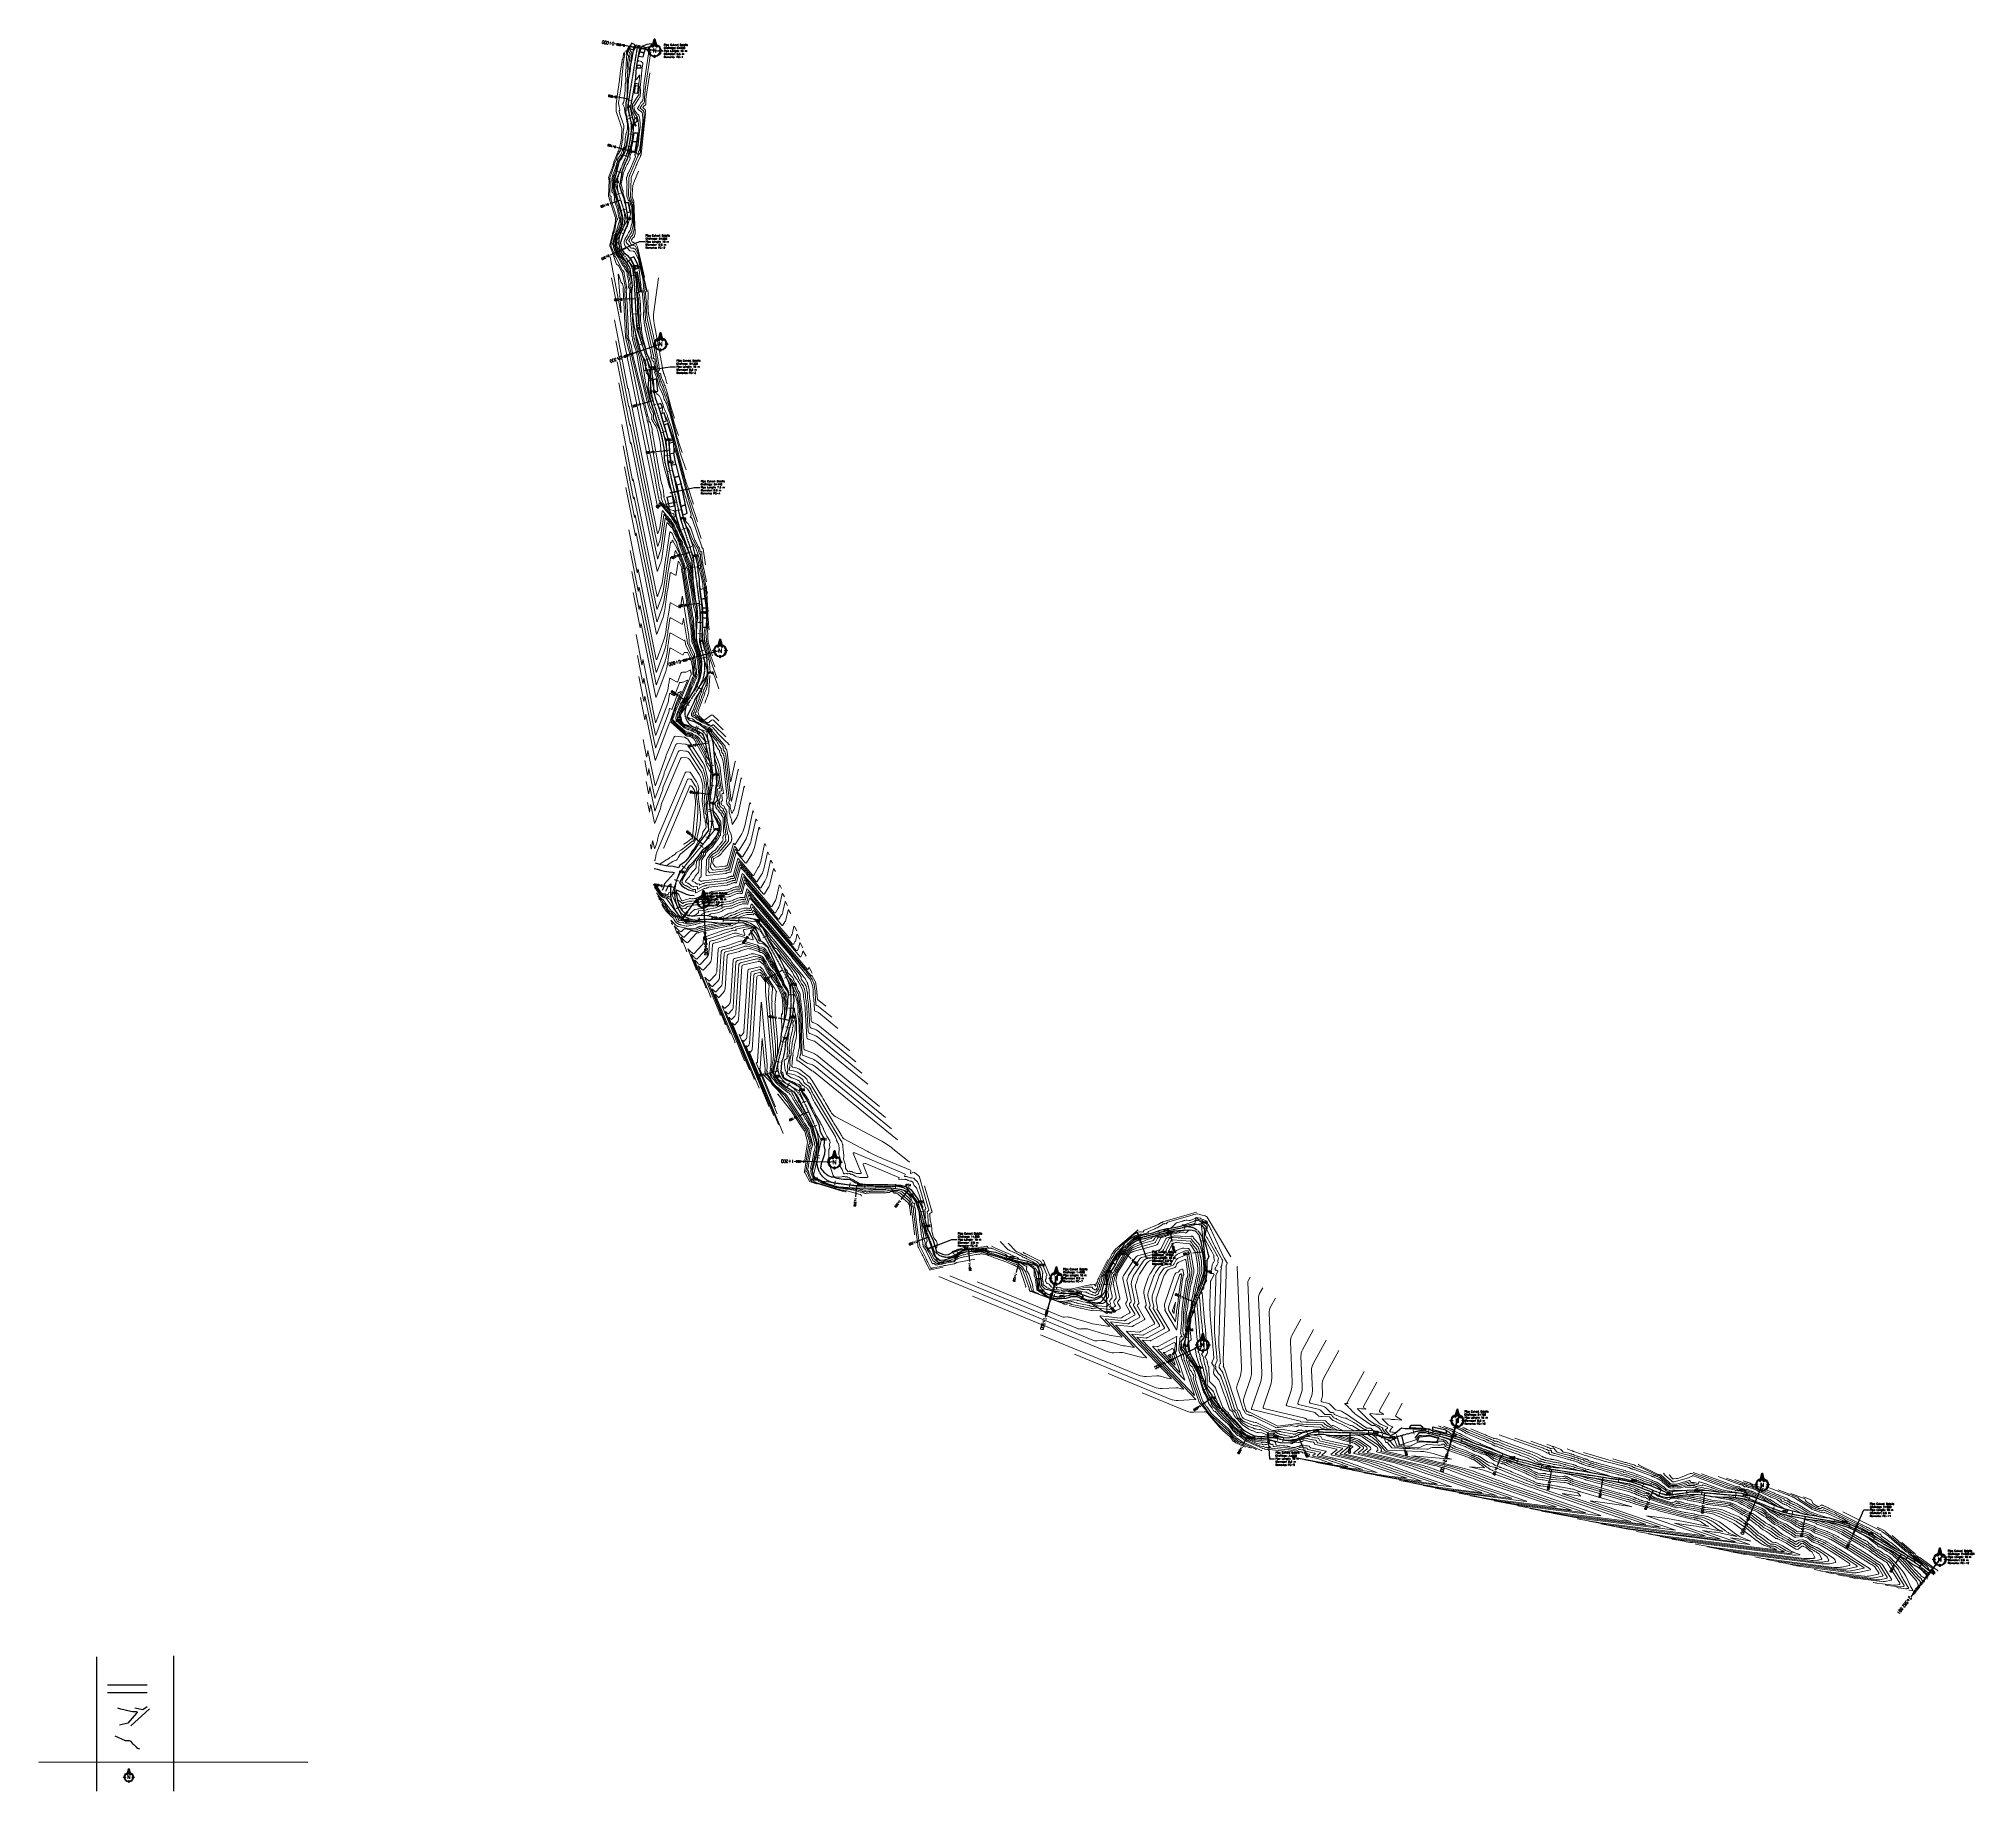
# Model space of a CAD drawing. Extents: x 337736 to 342002, y 3067251 to 3069533.
# Drawn here: x 338160 to 340019, y 3067852 to 3069533 of the extents above; entities that cross this region are included whole.
import ezdxf
from ezdxf.enums import TextEntityAlignment as Align

# ---------------------------------------------------------------- set-up
doc = ezdxf.new("R2010")
doc.units = 0
doc.header["$MEASUREMENT"] = 0
doc.linetypes.add('Center', pattern=[2, 1.25, -0.25, 0.25, -0.25])
for name, color, linetype, lineweight in [('BEC', 3, 'Continuous', 13), ('BES', 3, 'Continuous', 13), ('Chainage', 7, 'Continuous', 25), ('Contour', 4, 'Continuous', 0), ('IP_Line', 150, 'Continuous', 9), ('PC_Callout', 6, 'Continuous', 30), ('PipeCulvert', 6, 'Continuous', 30), ('RC', 9, 'Center', 30)]:
    doc.layers.add(name, color=color, linetype=linetype, lineweight=lineweight)
for name, color, linetype in [('Building', 1, 'Continuous'), ('IPName', 7, 'Continuous'), ('legend', 250, 'Continuous'), ('Match Chainage', 7, 'Continuous'), ('North', 7, 'Continuous'), ('RoadEdge', 51, 'Continuous')]:
    doc.layers.add(name, color=color, linetype=linetype)
doc.styles.get("Standard").update_dxf_attribs({"font": 'simplex.shx'})
doc.dimstyles.new('Dimension_PC_Callout', dxfattribs={"dimtxt": 1.75, "dimasz": 1.75, "dimexe": 0.18, "dimexo": 0.0625, "dimgap": 0.875, "dimtad": 0, "dimdec": 4, "dimzin": 0, "dimdsep": 46, "dimtxsty": 'Standard', "dimcen": 0.09, "dimadec": 0, "dimazin": 0, "dimtfac": 1, "dimtdec": 4, "dimtofl": 0, "dimtmove": 0, "dimatfit": 3, "dimfxl": 1, "dimtolj": 1, "dimtzin": 0, "dimarcsym": 0})

# ---------------------------------------------------------------- blocks, each defined once
blk = doc.blocks.new('North')
at = {"layer": 'North'}
h = blk.add_hatch(color=0, dxfattribs=at)
h.dxf.hatch_style = 1
edge = h.paths.add_edge_path()
edge.add_line((0, 8.4), (-3, 5.4))
edge.add_arc((-3.3, 5.8), 0.5, 165, 315, ccw=False)
edge.add_line((-3.8, 5.9), (-0.5, 18.3))
edge.add_arc((0, 18.2), 0.5, 15, 165, ccw=False)
edge.add_line((0.5, 18.3), (3.8, 5.9))
edge.add_arc((3.3, 5.8), 0.5, -135, 15, ccw=False)
edge.add_line((3, 5.4), (0, 8.4))
edge = h.paths.add_edge_path()
edge.add_line((0.5, -8), (0.5, -9))
edge.add_arc((0, 0), 9, 273.1847, 356.8153)
edge.add_line((9, -0.5), (8, -0.5))
edge.add_arc((8, 0), 0.5, 90, 270, ccw=False)
edge.add_line((8, 0.5), (9, 0.5))
edge.add_arc((0, 0), 9, 3.1847, 60)
edge.add_arc((4.8, 8.2), 0.5, 60, 240, ccw=False)
edge.add_arc((0, 0), 10, 2.866, 60, ccw=False)
edge.add_line((10, 0.5), (11, 0.5))
edge.add_arc((11, 0), 0.5, -90, 90, ccw=False)
edge.add_line((11, -0.5), (10, -0.5))
edge.add_arc((0, 0), 10, 272.866, 357.134, ccw=False)
edge.add_line((0.5, -10), (0.5, -11))
edge.add_arc((0, -11), 0.5, -180, 0, ccw=False)
edge.add_line((-0.5, -11), (-0.5, -10))
edge.add_arc((0, 0), 10, 182.866, 267.134, ccw=False)
edge.add_line((-10, -0.5), (-11, -0.5))
edge.add_arc((-11, 0), 0.5, 90, 270, ccw=False)
edge.add_line((-11, 0.5), (-10, 0.5))
edge.add_arc((0, 0), 10, 120, 177.134, ccw=False)
edge.add_arc((-4.7, 8.2), 0.5, -60, 120, ccw=False)
edge.add_arc((0, 0), 9, 120, 176.8153)
edge.add_line((-9, 0.5), (-8, 0.5))
edge.add_arc((-8, 0), 0.5, -90, 90, ccw=False)
edge.add_line((-8, -0.5), (-9, -0.5))
edge.add_arc((0, 0), 9, 183.1847, 266.8153)
edge.add_line((-0.5, -9), (-0.5, -8))
edge.add_arc((0, -8), 0.5, 0, 180, ccw=False)
at = {"layer": 'North', "color": 0}
for points in [[(0.5, -8), (0.5, -9, 0.382015), (9, -0.5), (8, -0.5, -1), (8, 0.5), (9, 0.5, 0.25311), (4.5, 7.8, -1), (5, 8.7, -0.25459), (10, 0.5), (11, 0.5, -1), (11, -0.5), (10, -0.5, -0.385206), (0.5, -10), (0.5, -11, -1), (-0.5, -11), (-0.5, -10, -0.385206), (-10, -0.5), (-11, -0.5, -1), (-11, 0.5), (-10, 0.5, -0.25459), (-5, 8.7, -1), (-4.5, 7.8, 0.25311), (-9, 0.5), (-8, 0.5, -1), (-8, -0.5), (-9, -0.5, 0.382015), (-0.5, -9), (-0.5, -8, -1)], [(0, 8.4), (-3, 5.4, -0.767327), (-3.8, 5.9), (-0.5, 18.3, -0.767327), (0.5, 18.3), (3.8, 5.9, -0.767327), (3, 5.4)]]:
    blk.add_lwpolyline(points, format="xyb", close=True, dxfattribs=at)
blk.add_text('N', height=6.72, dxfattribs=at).set_placement((0, 0), align=Align.MIDDLE_CENTER)

msp = doc.modelspace()

# ---------------------------------------------------------------- linework, layer by layer
at = {"layer": 'BEC'}
for points in [[(338727.5, 3069473.7), (338723.5, 3069474.3)], [(338727.5, 3069473.7), (338723.5, 3069474.3)], [(338728.2, 3069459.7), (338724.4, 3069458.6)], [(338728.2, 3069459.7), (338724.4, 3069458.6)], [(338728.9, 3069457.1), (338725.1, 3069456)], [(338728.9, 3069457.1), (338725.1, 3069456)], [(338729.7, 3069440.8), (338725.8, 3069441.5)], [(338729.7, 3069440.8), (338725.8, 3069441.5)], [(338724.8, 3069419.6), (338721.1, 3069421.2)], [(338724.8, 3069419.6), (338721.1, 3069421.2)], [(338727.7, 3069429.4), (338723.7, 3069430.1)], [(338727.7, 3069429.4), (338723.7, 3069430.1)], [(338718.4, 3069404.1), (338714.7, 3069405.6)], [(338718.4, 3069404.1), (338714.7, 3069405.6)], [(338717.7, 3069384.6), (338713.9, 3069383.4)], [(338717.7, 3069384.6), (338713.9, 3069383.4)], [(338722.7, 3069369.5), (338718.9, 3069368.3)], [(338722.7, 3069369.5), (338718.9, 3069368.3)], [(338719.8, 3069346.1), (338716.2, 3069347.9)], [(338719.8, 3069346.1), (338716.2, 3069347.9)], [(338721.3, 3069349.1), (338717.7, 3069350.9)], [(338721.3, 3069349.1), (338717.7, 3069350.9)], [(338721.8, 3069327.1), (338718.6, 3069324.6)], [(338721.8, 3069327.1), (338718.6, 3069324.6)], [(338726.7, 3069320.7), (338723.6, 3069318.2)], [(338726.7, 3069320.7), (338723.6, 3069318.2)], [(338732.4, 3069305.6), (338728.4, 3069305.4)], [(338732.4, 3069305.6), (338728.4, 3069305.4)], [(338734.4, 3069268.9), (338730.4, 3069268.7)], [(338734.4, 3069268.9), (338730.4, 3069268.7)], [(338739.9, 3069240.7), (338736.2, 3069239.4)], [(338739.9, 3069240.7), (338736.2, 3069239.4)], [(338745.1, 3069225.8), (338741.3, 3069224.5)], [(338745.1, 3069225.8), (338741.3, 3069224.5)], [(338748.3, 3069207), (338744.3, 3069207)], [(338748.3, 3069207), (338744.3, 3069207)], [(338748.3, 3069205.3), (338744.3, 3069205.3)], [(338748.3, 3069205.3), (338744.3, 3069205.3)], [(338751.9, 3069182.4), (338748.1, 3069181.1)], [(338751.9, 3069182.4), (338748.1, 3069181.1)], [(338760.5, 3069156.2), (338756.7, 3069155)], [(338760.5, 3069156.2), (338756.7, 3069155)], [(338764.1, 3069138.4), (338760.1, 3069138)], [(338764.1, 3069138.4), (338760.1, 3069138)], [(338764.5, 3069133.1), (338760.5, 3069132.8)], [(338764.5, 3069133.1), (338760.5, 3069132.8)], [(338766.7, 3069118.7), (338762.8, 3069117.8)], [(338766.7, 3069118.7), (338762.8, 3069117.8)], [(338775.1, 3069081.1), (338771.2, 3069080.3)], [(338775.1, 3069081.1), (338771.2, 3069080.3)], [(338780.2, 3069063.5), (338776.4, 3069062.2)], [(338780.2, 3069063.5), (338776.4, 3069062.2)], [(338786.2, 3069046), (338782.5, 3069044.6)], [(338786.2, 3069046), (338782.5, 3069044.6)], [(338790.8, 3069026.3), (338786.9, 3069025.8)], [(338790.8, 3069026.3), (338786.9, 3069025.8)], [(338795.4, 3068990.2), (338791.4, 3068989.7)], [(338795.4, 3068990.2), (338791.4, 3068989.7)], [(338795.8, 3068962.2), (338791.8, 3068962.3)], [(338795.8, 3068962.2), (338791.8, 3068962.3)], [(338796.2, 3068973), (338792.2, 3068973.1)], [(338796.2, 3068973), (338792.2, 3068973.1)], [(338797.6, 3068946.4), (338793.7, 3068945.3)], [(338797.6, 3068946.4), (338793.7, 3068945.3)], [(338799.4, 3068939.8), (338795.5, 3068938.7)], [(338799.4, 3068939.8), (338795.5, 3068938.7)], [(338794.4, 3068909.4), (338791.1, 3068911.6)], [(338794.4, 3068909.4), (338791.1, 3068911.6)], [(338783.6, 3068893.5), (338780.3, 3068895.7)], [(338783.6, 3068893.5), (338780.3, 3068895.7)], [(338790.5, 3068873.8), (338789.3, 3068870)], [(338790.5, 3068873.8), (338789.3, 3068870)], [(338792.1, 3068873.3), (338790.9, 3068869.5)], [(338792.1, 3068873.3), (338790.9, 3068869.5)], [(338803.8, 3068859.6), (338799.9, 3068859)], [(338803.8, 3068859.6), (338799.9, 3068859)], [(338807.3, 3068835.7), (338803.3, 3068835.1)], [(338807.3, 3068835.7), (338803.3, 3068835.1)], [(338807.3, 3068816.3), (338803.3, 3068816.9)], [(338807.3, 3068816.3), (338803.3, 3068816.9)], [(338805.4, 3068803.6), (338801.5, 3068804.1)], [(338805.4, 3068803.6), (338801.5, 3068804.1)], [(338805.6, 3068794.2), (338801.7, 3068793.4)], [(338805.6, 3068794.2), (338801.7, 3068793.4)], [(338807.3, 3068782.4), (338803.3, 3068782.4)], [(338807.3, 3068782.4), (338803.3, 3068782.4)], [(338803, 3068765.6), (338799.5, 3068767.6)], [(338803, 3068765.6), (338799.5, 3068767.6)], [(338780, 3068737), (338776.9, 3068739.5)], [(338780, 3068737), (338776.9, 3068739.5)], [(338773.3, 3068724.9), (338769.5, 3068726.2)], [(338773.3, 3068724.9), (338769.5, 3068726.2)], [(338773.4, 3068725.2), (338769.6, 3068726.5)], [(338773.4, 3068725.2), (338769.6, 3068726.5)], [(338774.5, 3068700.3), (338770.8, 3068698.6)], [(338774.5, 3068700.3), (338770.8, 3068698.6)], [(338774.5, 3068700.1), (338770.9, 3068698.5)], [(338774.5, 3068700.1), (338770.9, 3068698.5)], [(338792.3, 3068689.7), (338792.7, 3068685.7)], [(338792.3, 3068689.7), (338792.7, 3068685.7)], [(338793.4, 3068689.8), (338793.8, 3068685.8)], [(338793.4, 3068689.8), (338793.8, 3068685.8)], [(338816.5, 3068690), (338816.3, 3068686)], [(338816.5, 3068690), (338816.3, 3068686)], [(338831.3, 3068689.2), (338831.1, 3068685.2)], [(338831.3, 3068689.2), (338831.1, 3068685.2)], [(338857.6, 3068672.5), (338854.1, 3068670.6)], [(338857.6, 3068672.5), (338854.1, 3068670.6)], [(338878.5, 3068633.9), (338875, 3068631.9)], [(338878.5, 3068633.9), (338875, 3068631.9)], [(338882.9, 3068603.2), (338878.9, 3068603.2)], [(338882.9, 3068603.2), (338878.9, 3068603.2)], [(338883, 3068615.9), (338879, 3068615.9)], [(338883, 3068615.9), (338879, 3068615.9)], [(338879.7, 3068584.1), (338875.9, 3068585.4)], [(338879.7, 3068584.1), (338875.9, 3068585.4)], [(338875.4, 3068570.7), (338871.5, 3068571.7)], [(338875.4, 3068570.7), (338871.5, 3068571.7)], [(338876.4, 3068574.4), (338872.6, 3068575.6)], [(338876.4, 3068574.4), (338872.6, 3068575.6)], [(338870.8, 3068551.3), (338866.9, 3068552.3)], [(338870.8, 3068551.3), (338866.9, 3068552.3)], [(338879.6, 3068531.4), (338877.7, 3068527.9)], [(338879.6, 3068531.4), (338877.7, 3068527.9)], [(338879.7, 3068531.3), (338877.8, 3068527.8)], [(338879.7, 3068531.3), (338877.8, 3068527.8)], [(338895.7, 3068514), (338892, 3068512.3)], [(338895.7, 3068514), (338892, 3068512.3)], [(338906, 3068490.8), (338902.3, 3068489.2)], [(338906, 3068490.8), (338902.3, 3068489.2)], [(338908.4, 3068459.4), (338904.5, 3068460.2)], [(338908.4, 3068459.4), (338904.5, 3068460.2)], [(338908.9, 3068461.5), (338905, 3068462.4)], [(338908.9, 3068461.5), (338905, 3068462.4)], [(338923.6, 3068437.6), (338923.1, 3068433.6)], [(338923.6, 3068437.6), (338923.1, 3068433.6)], [(338937.9, 3068435.7), (338937.4, 3068431.7)], [(338937.9, 3068435.7), (338937.4, 3068431.7)], [(338952, 3068434.7), (338952, 3068430.7)], [(338952, 3068434.7), (338952, 3068430.7)], [(338981.4, 3068434.4), (338981.4, 3068430.4)], [(338981.4, 3068434.4), (338981.4, 3068430.4)], [(338998.6, 3068425.8), (338995.4, 3068423.4)], [(338998.6, 3068425.8), (338995.4, 3068423.4)], [(338999.5, 3068424.7), (338996.3, 3068422.2)], [(338999.5, 3068424.7), (338996.3, 3068422.2)], [(339007.6, 3068408.5), (339003.7, 3068407.4)], [(339007.6, 3068408.5), (339003.7, 3068407.4)], [(339010.6, 3068397.4), (339006.8, 3068396.3)], [(339010.6, 3068397.4), (339006.8, 3068396.3)], [(339012.8, 3068390.6), (339009, 3068389.2)], [(339012.8, 3068390.6), (339009, 3068389.2)], [(339216.3, 3068385.1), (339217.3, 3068381.2)], [(339216.3, 3068385.1), (339217.3, 3068381.2)], [(339233.8, 3068389.8), (339234.8, 3068385.9)], [(339233.8, 3068389.8), (339234.8, 3068385.9)], [(339242.3, 3068391.8), (339243.1, 3068387.9)], [(339242.3, 3068391.8), (339243.1, 3068387.9)], [(339258, 3068395.1), (339258.8, 3068391.1)], [(339258, 3068395.1), (339258.8, 3068391.1)], [(339278.4, 3068380.2), (339274.4, 3068379.8)], [(339278.4, 3068380.2), (339274.4, 3068379.8)], [(339018.5, 3068374.9), (339014.7, 3068373.6)], [(339018.5, 3068374.9), (339014.7, 3068373.6)], [(339037.1, 3068368.1), (339039.1, 3068364.6)], [(339037.1, 3068368.1), (339039.1, 3068364.6)], [(339040.2, 3068369.9), (339042.2, 3068366.4)], [(339040.2, 3068369.9), (339042.2, 3068366.4)], [(339054.5, 3068373.4), (339054.4, 3068369.4)], [(339054.5, 3068373.4), (339054.4, 3068369.4)], [(339058.1, 3068373.2), (339058, 3068369.2)], [(339058.1, 3068373.2), (339058, 3068369.2)], [(339070.4, 3068371.2), (339069.2, 3068367.3)], [(339070.4, 3068371.2), (339069.2, 3068367.3)], [(339087.8, 3068365.7), (339086.6, 3068361.9)], [(339087.8, 3068365.7), (339086.6, 3068361.9)], [(339093.9, 3068364), (339092.9, 3068360.1)], [(339093.9, 3068364), (339092.9, 3068360.1)], [(339191.1, 3068363.6), (339194.3, 3068361.3)], [(339191.1, 3068363.6), (339194.3, 3068361.3)], [(339197.7, 3068371.5), (339200.5, 3068368.7)], [(339197.7, 3068371.5), (339200.5, 3068368.7)], [(339204.1, 3068378), (339206.9, 3068375.2)], [(339204.1, 3068378), (339206.9, 3068375.2)], [(339280.4, 3068360.7), (339276.5, 3068360.2)], [(339280.4, 3068360.7), (339276.5, 3068360.2)], [(339108.1, 3068360.4), (339107.2, 3068356.6)], [(339108.1, 3068360.4), (339107.2, 3068356.6)], [(339121, 3068344), (339117, 3068344)], [(339121, 3068344), (339117, 3068344)], [(339121, 3068342.5), (339117, 3068342.5)], [(339121, 3068342.5), (339117, 3068342.5)], [(339188.5, 3068360), (339191.8, 3068357.7)], [(339188.5, 3068360), (339191.8, 3068357.7)], [(339130.4, 3068330), (339129.3, 3068326.2)], [(339130.4, 3068330), (339129.3, 3068326.2)], [(339134, 3068329), (339132.9, 3068325.2)], [(339134, 3068329), (339132.9, 3068325.2)], [(339142.8, 3068328.7), (339143.6, 3068324.8)], [(339142.8, 3068328.7), (339143.6, 3068324.8)], [(339148.2, 3068329.9), (339149, 3068326)], [(339148.2, 3068329.9), (339149, 3068326)], [(339161, 3068327.6), (339158.9, 3068324.2)], [(339161, 3068327.6), (339158.9, 3068324.2)], [(339161.7, 3068327.1), (339159.6, 3068323.8)], [(339161.7, 3068327.1), (339159.6, 3068323.8)], [(339181.8, 3068338.4), (339185.8, 3068338.5)], [(339181.8, 3068338.4), (339185.8, 3068338.5)], [(339181.8, 3068338.2), (339185.8, 3068338.2)], [(339181.8, 3068338.2), (339185.8, 3068338.2)], [(339277.2, 3068338.1), (339273.5, 3068339.6)], [(339277.2, 3068338.1), (339273.5, 3068339.6)], [(339269, 3068317.8), (339265.3, 3068319.3)], [(339269, 3068317.8), (339265.3, 3068319.3)], [(339261.8, 3068286.9), (339257.9, 3068288.1)], [(339261.8, 3068286.9), (339257.9, 3068288.1)], [(339262.6, 3068289.5), (339258.8, 3068290.7)], [(339262.6, 3068289.5), (339258.8, 3068290.7)], [(339264.3, 3068297.4), (339260.3, 3068298)], [(339264.3, 3068297.4), (339260.3, 3068298)], [(339264.9, 3068302.3), (339261, 3068302.8)], [(339264.9, 3068302.3), (339261, 3068302.8)], [(339263.9, 3068271.7), (339260.5, 3068269.5)], [(339263.9, 3068271.7), (339260.5, 3068269.5)], [(339267.4, 3068266.3), (339264.1, 3068264.1)], [(339267.4, 3068266.3), (339264.1, 3068264.1)], [(339276.2, 3068249.8), (339272.5, 3068248.3)], [(339276.2, 3068249.8), (339272.5, 3068248.3)], [(339280.9, 3068238.8), (339277.3, 3068237.2)], [(339280.9, 3068238.8), (339277.3, 3068237.2)], [(339292, 3068222.3), (339289.1, 3068219.5)], [(339292, 3068222.3), (339289.1, 3068219.5)], [(339314.5, 3068199.5), (339311.7, 3068196.7)], [(339314.5, 3068199.5), (339311.7, 3068196.7)], [(339376, 3068196.4), (339377.7, 3068192.8)], [(339376, 3068196.4), (339377.7, 3068192.8)], [(339387.6, 3068198.8), (339387.6, 3068194.8)], [(339387.6, 3068198.8), (339387.6, 3068194.8)], [(339435.1, 3068197.7), (339435, 3068193.7)], [(339435.1, 3068197.7), (339435, 3068193.7)], [(339444.4, 3068196.1), (339443.1, 3068192.3)], [(339444.4, 3068196.1), (339443.1, 3068192.3)], [(339448.8, 3068194.6), (339447.5, 3068190.8)], [(339448.8, 3068194.6), (339447.5, 3068190.8)], [(339461.9, 3068194.3), (339462.9, 3068190.4)], [(339461.9, 3068194.3), (339462.9, 3068190.4)], [(339477.9, 3068198.5), (339479, 3068194.7)], [(339477.9, 3068198.5), (339479, 3068194.7)], [(339493.1, 3068198.9), (339492.3, 3068195)], [(339493.1, 3068198.9), (339492.3, 3068195)], [(339504, 3068196.4), (339503.2, 3068192.5)], [(339504, 3068196.4), (339503.2, 3068192.5)], [(339332.1, 3068192.7), (339332.3, 3068188.8)], [(339332.1, 3068192.7), (339332.3, 3068188.8)], [(339339, 3068193.1), (339339.2, 3068189.1)], [(339339, 3068193.1), (339339.2, 3068189.1)], [(339348.5, 3068192.4), (339347.7, 3068188.5)], [(339348.5, 3068192.4), (339347.7, 3068188.5)], [(339353.7, 3068191.3), (339352.9, 3068187.4)], [(339353.7, 3068191.3), (339352.9, 3068187.4)], [(339367.8, 3068192.8), (339369.4, 3068189.1)], [(339367.8, 3068192.8), (339369.4, 3068189.1)], [(339524.9, 3068190.3), (339523.5, 3068186.5)], [(339524.9, 3068190.3), (339523.5, 3068186.5)], [(339563.9, 3068175.7), (339562.5, 3068172)], [(339563.9, 3068175.7), (339562.5, 3068172)], [(339578.5, 3068171), (339577.4, 3068167.2)], [(339578.5, 3068171), (339577.4, 3068167.2)], [(339601.3, 3068164.9), (339600.3, 3068161)], [(339601.3, 3068164.9), (339600.3, 3068161)], [(339609.3, 3068163.2), (339608.7, 3068159.3)], [(339609.3, 3068163.2), (339608.7, 3068159.3)], [(339675.5, 3068153.1), (339674.9, 3068149.1)], [(339675.5, 3068153.1), (339674.9, 3068149.1)], [(339698.8, 3068146.7), (339697.3, 3068143)], [(339698.8, 3068146.7), (339697.3, 3068143)], [(339715.2, 3068140.2), (339713.8, 3068136.5)], [(339715.2, 3068140.2), (339713.8, 3068136.5)], [(339726.8, 3068138.8), (339727.3, 3068134.8)], [(339726.8, 3068138.8), (339727.3, 3068134.8)], [(339740.1, 3068140.5), (339740.6, 3068136.6)], [(339740.1, 3068140.5), (339740.6, 3068136.6)], [(339755, 3068140.8), (339754.6, 3068136.9)], [(339755, 3068140.8), (339754.6, 3068136.9)], [(339787.5, 3068137.9), (339787.1, 3068133.9)], [(339787.5, 3068137.9), (339787.1, 3068133.9)], [(339800.9, 3068134.6), (339799.4, 3068130.9)], [(339800.9, 3068134.6), (339799.4, 3068130.9)], [(339824.3, 3068125.1), (339822.8, 3068121.4)], [(339824.3, 3068125.1), (339822.8, 3068121.4)], [(339841.9, 3068120), (339841.2, 3068116)], [(339841.9, 3068120), (339841.2, 3068116)], [(339881.9, 3068112.8), (339881.2, 3068108.8)], [(339881.9, 3068112.8), (339881.2, 3068108.8)], [(339897.1, 3068108.1), (339895.5, 3068104.4)], [(339897.1, 3068108.1), (339895.5, 3068104.4)], [(339908.7, 3068103), (339907.1, 3068099.3)], [(339908.7, 3068103), (339907.1, 3068099.3)], [(339921.4, 3068096.5), (339919.4, 3068093)], [(339921.4, 3068096.5), (339919.4, 3068093)], [(339952.6, 3068078), (339950.6, 3068074.6)], [(339952.6, 3068078), (339950.6, 3068074.6)], [(339965.3, 3068069.4), (339962.9, 3068066.2)], [(339965.3, 3068069.4), (339962.9, 3068066.2)]]:
    msp.add_lwpolyline(points, dxfattribs=at)
at = {"layer": 'BES'}
for points in [[(338727.5, 3069473.7), (338723.5, 3069474.3)], [(338727.5, 3069473.7), (338723.5, 3069474.3)], [(338728.2, 3069459.7), (338724.4, 3069458.6)], [(338728.2, 3069459.7), (338724.4, 3069458.6)], [(338728.9, 3069457.1), (338725.1, 3069456)], [(338728.9, 3069457.1), (338725.1, 3069456)], [(338729.7, 3069440.8), (338725.8, 3069441.5)], [(338729.7, 3069440.8), (338725.8, 3069441.5)], [(338724.8, 3069419.6), (338721.1, 3069421.2)], [(338724.8, 3069419.6), (338721.1, 3069421.2)], [(338727.7, 3069429.4), (338723.7, 3069430.1)], [(338727.7, 3069429.4), (338723.7, 3069430.1)], [(338718.4, 3069404.1), (338714.7, 3069405.6)], [(338718.4, 3069404.1), (338714.7, 3069405.6)], [(338717.7, 3069384.6), (338713.9, 3069383.4)], [(338717.7, 3069384.6), (338713.9, 3069383.4)], [(338722.7, 3069369.5), (338718.9, 3069368.3)], [(338722.7, 3069369.5), (338718.9, 3069368.3)], [(338719.8, 3069346.1), (338716.2, 3069347.9)], [(338719.8, 3069346.1), (338716.2, 3069347.9)], [(338721.3, 3069349.1), (338717.7, 3069350.9)], [(338721.3, 3069349.1), (338717.7, 3069350.9)], [(338721.8, 3069327.1), (338718.6, 3069324.6)], [(338721.8, 3069327.1), (338718.6, 3069324.6)], [(338726.7, 3069320.7), (338723.6, 3069318.2)], [(338726.7, 3069320.7), (338723.6, 3069318.2)], [(338732.4, 3069305.6), (338728.4, 3069305.4)], [(338732.4, 3069305.6), (338728.4, 3069305.4)], [(338734.4, 3069268.9), (338730.4, 3069268.7)], [(338734.4, 3069268.9), (338730.4, 3069268.7)], [(338739.9, 3069240.7), (338736.2, 3069239.4)], [(338739.9, 3069240.7), (338736.2, 3069239.4)], [(338745.1, 3069225.8), (338741.3, 3069224.5)], [(338745.1, 3069225.8), (338741.3, 3069224.5)], [(338748.3, 3069207), (338744.3, 3069207)], [(338748.3, 3069207), (338744.3, 3069207)], [(338748.3, 3069205.3), (338744.3, 3069205.3)], [(338748.3, 3069205.3), (338744.3, 3069205.3)], [(338751.9, 3069182.4), (338748.1, 3069181.1)], [(338751.9, 3069182.4), (338748.1, 3069181.1)], [(338760.5, 3069156.2), (338756.7, 3069155)], [(338760.5, 3069156.2), (338756.7, 3069155)], [(338764.1, 3069138.4), (338760.1, 3069138)], [(338764.1, 3069138.4), (338760.1, 3069138)], [(338764.5, 3069133.1), (338760.5, 3069132.8)], [(338764.5, 3069133.1), (338760.5, 3069132.8)], [(338766.7, 3069118.7), (338762.8, 3069117.8)], [(338766.7, 3069118.7), (338762.8, 3069117.8)], [(338775.1, 3069081.1), (338771.2, 3069080.3)], [(338775.1, 3069081.1), (338771.2, 3069080.3)], [(338780.2, 3069063.5), (338776.4, 3069062.2)], [(338780.2, 3069063.5), (338776.4, 3069062.2)], [(338786.2, 3069046), (338782.5, 3069044.6)], [(338786.2, 3069046), (338782.5, 3069044.6)], [(338790.8, 3069026.3), (338786.9, 3069025.8)], [(338790.8, 3069026.3), (338786.9, 3069025.8)], [(338795.4, 3068990.2), (338791.4, 3068989.7)], [(338795.4, 3068990.2), (338791.4, 3068989.7)], [(338795.8, 3068962.2), (338791.8, 3068962.3)], [(338795.8, 3068962.2), (338791.8, 3068962.3)], [(338796.2, 3068973), (338792.2, 3068973.1)], [(338796.2, 3068973), (338792.2, 3068973.1)], [(338797.6, 3068946.4), (338793.7, 3068945.3)], [(338797.6, 3068946.4), (338793.7, 3068945.3)], [(338799.4, 3068939.8), (338795.5, 3068938.7)], [(338799.4, 3068939.8), (338795.5, 3068938.7)], [(338794.4, 3068909.4), (338791.1, 3068911.6)], [(338794.4, 3068909.4), (338791.1, 3068911.6)], [(338783.6, 3068893.5), (338780.3, 3068895.7)], [(338783.6, 3068893.5), (338780.3, 3068895.7)], [(338790.5, 3068873.8), (338789.3, 3068870)], [(338790.5, 3068873.8), (338789.3, 3068870)], [(338792.1, 3068873.3), (338790.9, 3068869.5)], [(338792.1, 3068873.3), (338790.9, 3068869.5)], [(338803.8, 3068859.6), (338799.9, 3068859)], [(338803.8, 3068859.6), (338799.9, 3068859)], [(338807.3, 3068835.7), (338803.3, 3068835.1)], [(338807.3, 3068835.7), (338803.3, 3068835.1)], [(338807.3, 3068816.3), (338803.3, 3068816.9)], [(338807.3, 3068816.3), (338803.3, 3068816.9)], [(338805.4, 3068803.6), (338801.5, 3068804.1)], [(338805.4, 3068803.6), (338801.5, 3068804.1)], [(338805.6, 3068794.2), (338801.7, 3068793.4)], [(338805.6, 3068794.2), (338801.7, 3068793.4)], [(338805.9, 3068792.7), (338802, 3068791.9)], [(338805.9, 3068792.7), (338802, 3068791.9)], [(338796.9, 3068757.3), (338793.8, 3068759.9)], [(338796.9, 3068757.3), (338793.8, 3068759.9)], [(338780, 3068737), (338776.9, 3068739.5)], [(338780, 3068737), (338776.9, 3068739.5)], [(338773.3, 3068724.9), (338769.5, 3068726.2)], [(338773.3, 3068724.9), (338769.5, 3068726.2)], [(338773.4, 3068725.2), (338769.6, 3068726.5)], [(338773.4, 3068725.2), (338769.6, 3068726.5)], [(338774.5, 3068700.3), (338770.8, 3068698.6)], [(338774.5, 3068700.3), (338770.8, 3068698.6)], [(338774.5, 3068700.1), (338770.9, 3068698.5)], [(338774.5, 3068700.1), (338770.9, 3068698.5)], [(338792.3, 3068689.7), (338792.7, 3068685.7)], [(338792.3, 3068689.7), (338792.7, 3068685.7)], [(338793.4, 3068689.8), (338793.8, 3068685.8)], [(338793.4, 3068689.8), (338793.8, 3068685.8)], [(338816.5, 3068690), (338816.3, 3068686)], [(338816.5, 3068690), (338816.3, 3068686)], [(338831.3, 3068689.2), (338831.1, 3068685.2)], [(338831.3, 3068689.2), (338831.1, 3068685.2)], [(338857.6, 3068672.5), (338854.1, 3068670.6)], [(338857.6, 3068672.5), (338854.1, 3068670.6)], [(338878.5, 3068633.9), (338875, 3068631.9)], [(338878.5, 3068633.9), (338875, 3068631.9)], [(338882.9, 3068603.2), (338878.9, 3068603.2)], [(338882.9, 3068603.2), (338878.9, 3068603.2)], [(338883, 3068615.9), (338879, 3068615.9)], [(338883, 3068615.9), (338879, 3068615.9)], [(338879.7, 3068584.1), (338875.9, 3068585.4)], [(338879.7, 3068584.1), (338875.9, 3068585.4)], [(338875.4, 3068570.7), (338871.5, 3068571.7)], [(338875.4, 3068570.7), (338871.5, 3068571.7)], [(338876.4, 3068574.4), (338872.6, 3068575.6)], [(338876.4, 3068574.4), (338872.6, 3068575.6)], [(338870.8, 3068551.3), (338866.9, 3068552.3)], [(338870.8, 3068551.3), (338866.9, 3068552.3)], [(338879.6, 3068531.4), (338877.7, 3068527.9)], [(338879.6, 3068531.4), (338877.7, 3068527.9)], [(338879.7, 3068531.3), (338877.8, 3068527.8)], [(338879.7, 3068531.3), (338877.8, 3068527.8)], [(338895.7, 3068514), (338892, 3068512.3)], [(338895.7, 3068514), (338892, 3068512.3)], [(338906, 3068490.8), (338902.3, 3068489.2)], [(338906, 3068490.8), (338902.3, 3068489.2)], [(338908.4, 3068459.4), (338904.5, 3068460.2)], [(338908.4, 3068459.4), (338904.5, 3068460.2)], [(338908.9, 3068461.5), (338905, 3068462.4)], [(338908.9, 3068461.5), (338905, 3068462.4)], [(338923.6, 3068437.6), (338923.1, 3068433.6)], [(338923.6, 3068437.6), (338923.1, 3068433.6)], [(338937.9, 3068435.7), (338937.4, 3068431.7)], [(338937.9, 3068435.7), (338937.4, 3068431.7)], [(338952, 3068434.7), (338952, 3068430.7)], [(338952, 3068434.7), (338952, 3068430.7)], [(338981.4, 3068434.4), (338981.4, 3068430.4)], [(338981.4, 3068434.4), (338981.4, 3068430.4)], [(338998.6, 3068425.8), (338995.4, 3068423.4)], [(338998.6, 3068425.8), (338995.4, 3068423.4)], [(338999.5, 3068424.7), (338996.3, 3068422.2)], [(338999.5, 3068424.7), (338996.3, 3068422.2)], [(339007.6, 3068408.5), (339003.7, 3068407.4)], [(339007.6, 3068408.5), (339003.7, 3068407.4)], [(339010.6, 3068397.4), (339006.8, 3068396.3)], [(339010.6, 3068397.4), (339006.8, 3068396.3)], [(339012.8, 3068390.6), (339009, 3068389.2)], [(339012.8, 3068390.6), (339009, 3068389.2)], [(339216.3, 3068385.1), (339217.3, 3068381.2)], [(339216.3, 3068385.1), (339217.3, 3068381.2)], [(339233.8, 3068389.8), (339234.8, 3068385.9)], [(339233.8, 3068389.8), (339234.8, 3068385.9)], [(339242.3, 3068391.8), (339243.1, 3068387.9)], [(339242.3, 3068391.8), (339243.1, 3068387.9)], [(339258, 3068395.1), (339258.8, 3068391.1)], [(339258, 3068395.1), (339258.8, 3068391.1)], [(339278.4, 3068380.2), (339274.4, 3068379.8)], [(339278.4, 3068380.2), (339274.4, 3068379.8)], [(339018.5, 3068374.9), (339014.7, 3068373.6)], [(339018.5, 3068374.9), (339014.7, 3068373.6)], [(339037.1, 3068368.1), (339039.1, 3068364.6)], [(339037.1, 3068368.1), (339039.1, 3068364.6)], [(339040.2, 3068369.9), (339042.2, 3068366.4)], [(339040.2, 3068369.9), (339042.2, 3068366.4)], [(339054.5, 3068373.4), (339054.4, 3068369.4)], [(339054.5, 3068373.4), (339054.4, 3068369.4)], [(339058.1, 3068373.2), (339058, 3068369.2)], [(339058.1, 3068373.2), (339058, 3068369.2)], [(339070.4, 3068371.2), (339069.2, 3068367.3)], [(339070.4, 3068371.2), (339069.2, 3068367.3)], [(339087.8, 3068365.7), (339086.6, 3068361.9)], [(339087.8, 3068365.7), (339086.6, 3068361.9)], [(339093.9, 3068364), (339092.9, 3068360.1)], [(339093.9, 3068364), (339092.9, 3068360.1)], [(339191.1, 3068363.6), (339194.3, 3068361.3)], [(339191.1, 3068363.6), (339194.3, 3068361.3)], [(339197.7, 3068371.5), (339200.5, 3068368.7)], [(339197.7, 3068371.5), (339200.5, 3068368.7)], [(339204.1, 3068378), (339206.9, 3068375.2)], [(339204.1, 3068378), (339206.9, 3068375.2)], [(339280.4, 3068360.7), (339276.5, 3068360.2)], [(339280.4, 3068360.7), (339276.5, 3068360.2)], [(339108.1, 3068360.4), (339107.2, 3068356.6)], [(339108.1, 3068360.4), (339107.2, 3068356.6)], [(339121, 3068344), (339117, 3068344)], [(339121, 3068344), (339117, 3068344)], [(339121, 3068342.5), (339117, 3068342.5)], [(339121, 3068342.5), (339117, 3068342.5)], [(339188.5, 3068360), (339191.8, 3068357.7)], [(339188.5, 3068360), (339191.8, 3068357.7)], [(339130.4, 3068330), (339129.3, 3068326.2)], [(339130.4, 3068330), (339129.3, 3068326.2)], [(339134, 3068329), (339132.9, 3068325.2)], [(339134, 3068329), (339132.9, 3068325.2)], [(339142.8, 3068328.7), (339143.6, 3068324.8)], [(339142.8, 3068328.7), (339143.6, 3068324.8)], [(339148.2, 3068329.9), (339149, 3068326)], [(339148.2, 3068329.9), (339149, 3068326)], [(339161, 3068327.6), (339158.9, 3068324.2)], [(339161, 3068327.6), (339158.9, 3068324.2)], [(339161.7, 3068327.1), (339159.6, 3068323.8)], [(339161.7, 3068327.1), (339159.6, 3068323.8)], [(339181.8, 3068338.4), (339185.8, 3068338.5)], [(339181.8, 3068338.4), (339185.8, 3068338.5)], [(339181.8, 3068338.2), (339185.8, 3068338.2)], [(339181.8, 3068338.2), (339185.8, 3068338.2)], [(339277.2, 3068338.1), (339273.5, 3068339.6)], [(339277.2, 3068338.1), (339273.5, 3068339.6)], [(339269, 3068317.8), (339265.3, 3068319.3)], [(339269, 3068317.8), (339265.3, 3068319.3)], [(339261.8, 3068286.9), (339257.9, 3068288.1)], [(339261.8, 3068286.9), (339257.9, 3068288.1)], [(339262.6, 3068289.5), (339258.8, 3068290.7)], [(339262.6, 3068289.5), (339258.8, 3068290.7)], [(339264.3, 3068297.4), (339260.3, 3068298)], [(339264.3, 3068297.4), (339260.3, 3068298)], [(339264.9, 3068302.3), (339261, 3068302.8)], [(339264.9, 3068302.3), (339261, 3068302.8)], [(339263.9, 3068271.7), (339260.5, 3068269.5)], [(339263.9, 3068271.7), (339260.5, 3068269.5)], [(339267.4, 3068266.3), (339264.1, 3068264.1)], [(339267.4, 3068266.3), (339264.1, 3068264.1)], [(339276.2, 3068249.8), (339272.5, 3068248.3)], [(339276.2, 3068249.8), (339272.5, 3068248.3)], [(339280.9, 3068238.8), (339277.3, 3068237.2)], [(339280.9, 3068238.8), (339277.3, 3068237.2)], [(339292, 3068222.3), (339289.1, 3068219.5)], [(339292, 3068222.3), (339289.1, 3068219.5)], [(339314.5, 3068199.5), (339311.7, 3068196.7)], [(339314.5, 3068199.5), (339311.7, 3068196.7)], [(339376, 3068196.4), (339377.7, 3068192.8)], [(339376, 3068196.4), (339377.7, 3068192.8)], [(339387.6, 3068198.8), (339387.6, 3068194.8)], [(339387.6, 3068198.8), (339387.6, 3068194.8)], [(339435.1, 3068197.7), (339435, 3068193.7)], [(339435.1, 3068197.7), (339435, 3068193.7)], [(339444.4, 3068196.1), (339443.1, 3068192.3)], [(339444.4, 3068196.1), (339443.1, 3068192.3)], [(339448.8, 3068194.6), (339447.5, 3068190.8)], [(339448.8, 3068194.6), (339447.5, 3068190.8)], [(339461.9, 3068194.3), (339462.9, 3068190.4)], [(339461.9, 3068194.3), (339462.9, 3068190.4)], [(339477.9, 3068198.5), (339479, 3068194.7)], [(339477.9, 3068198.5), (339479, 3068194.7)], [(339493.1, 3068198.9), (339492.3, 3068195)], [(339493.1, 3068198.9), (339492.3, 3068195)], [(339504, 3068196.4), (339503.2, 3068192.5)], [(339504, 3068196.4), (339503.2, 3068192.5)], [(339332.1, 3068192.7), (339332.3, 3068188.8)], [(339332.1, 3068192.7), (339332.3, 3068188.8)], [(339339, 3068193.1), (339339.2, 3068189.1)], [(339339, 3068193.1), (339339.2, 3068189.1)], [(339348.5, 3068192.4), (339347.7, 3068188.5)], [(339348.5, 3068192.4), (339347.7, 3068188.5)], [(339353.7, 3068191.3), (339352.9, 3068187.4)], [(339353.7, 3068191.3), (339352.9, 3068187.4)], [(339367.8, 3068192.8), (339369.4, 3068189.1)], [(339367.8, 3068192.8), (339369.4, 3068189.1)], [(339524.9, 3068190.3), (339523.5, 3068186.5)], [(339524.9, 3068190.3), (339523.5, 3068186.5)], [(339563.9, 3068175.7), (339562.5, 3068172)], [(339563.9, 3068175.7), (339562.5, 3068172)], [(339578.5, 3068171), (339577.4, 3068167.2)], [(339578.5, 3068171), (339577.4, 3068167.2)], [(339601.3, 3068164.9), (339600.3, 3068161)], [(339601.3, 3068164.9), (339600.3, 3068161)], [(339609.3, 3068163.2), (339608.7, 3068159.3)], [(339609.3, 3068163.2), (339608.7, 3068159.3)], [(339675.5, 3068153.1), (339674.9, 3068149.1)], [(339675.5, 3068153.1), (339674.9, 3068149.1)], [(339698.8, 3068146.7), (339697.3, 3068143)], [(339698.8, 3068146.7), (339697.3, 3068143)], [(339715.2, 3068140.2), (339713.8, 3068136.5)], [(339715.2, 3068140.2), (339713.8, 3068136.5)], [(339726.8, 3068138.8), (339727.3, 3068134.8)], [(339726.8, 3068138.8), (339727.3, 3068134.8)], [(339740.1, 3068140.5), (339740.6, 3068136.6)], [(339740.1, 3068140.5), (339740.6, 3068136.6)], [(339755, 3068140.8), (339754.6, 3068136.9)], [(339755, 3068140.8), (339754.6, 3068136.9)], [(339787.5, 3068137.9), (339787.1, 3068133.9)], [(339787.5, 3068137.9), (339787.1, 3068133.9)], [(339800.9, 3068134.6), (339799.4, 3068130.9)], [(339800.9, 3068134.6), (339799.4, 3068130.9)], [(339824.3, 3068125.1), (339822.8, 3068121.4)], [(339824.3, 3068125.1), (339822.8, 3068121.4)], [(339841.9, 3068120), (339841.2, 3068116)], [(339841.9, 3068120), (339841.2, 3068116)], [(339881.9, 3068112.8), (339881.2, 3068108.8)], [(339881.9, 3068112.8), (339881.2, 3068108.8)], [(339897.1, 3068108.1), (339895.5, 3068104.4)], [(339897.1, 3068108.1), (339895.5, 3068104.4)], [(339908.7, 3068103), (339907.1, 3068099.3)], [(339908.7, 3068103), (339907.1, 3068099.3)], [(339921.4, 3068096.5), (339919.4, 3068093)], [(339921.4, 3068096.5), (339919.4, 3068093)], [(339952.6, 3068078), (339950.6, 3068074.6)], [(339952.6, 3068078), (339950.6, 3068074.6)], [(339965.3, 3068069.4), (339962.9, 3068066.2)], [(339965.3, 3068069.4), (339962.9, 3068066.2)]]:
    msp.add_lwpolyline(points, dxfattribs=at)
at = {"layer": 'Building'}
for points in [[(338729.9, 3069522, 1369.8), (338731.7, 3069527, 1369.5), (338728.2, 3069528.6, 1372.1), (338726.4, 3069523.3, 1370.8), (338729.9, 3069522, 1369.8)], [(338734.9, 3069515.8, 1370.7), (338736.2, 3069520.3, 1369.8), (338740.1, 3069519.4, 1370.1), (338739, 3069515, 1370.4), (338734.9, 3069515.8, 1370.7)], [(338736.2, 3069520.3, 1369.8), (338738.4, 3069525.6, 1369), (338742, 3069524.2, 1369.3), (338740.1, 3069519.4, 1369.6), (338736.2, 3069520.3, 1369.8)], [(338738.4, 3069525.6, 1369), (338743.1, 3069527.7, 1368.4), (338747.1, 3069528.3, 1367.9), (338747.1, 3069525.2, 1368.2), (338742, 3069524.2, 1368.7), (338738.4, 3069525.6, 1369)], [(338733.5, 3069507.5, 1371.1), (338737, 3069507.5, 1371.5), (338737.1, 3069504.6, 1371.8), (338733.5, 3069504.6, 1371.2), (338733.5, 3069507.5, 1371.1)], [(338731.7, 3069487.6, 1372.3), (338730.8, 3069480.8, 1372.7), (338734.2, 3069480.5, 1372.8), (338735, 3069487.3, 1372.6), (338731.7, 3069487.6, 1372.3)], [(338731.7, 3069487.6, 1372.3), (338731.6, 3069490.1, 1372.2), (338734.8, 3069489.7, 1372.3), (338735, 3069487.3, 1372.4), (338731.7, 3069487.6, 1372.3)], [(338731.2, 3069451.4, 1373.2), (338730.9, 3069455.4, 1373.3), (338732.9, 3069457.5, 1372.5), (338733.3, 3069453.4, 1372.9), (338731.2, 3069451.4, 1373.2)], [(338729.5, 3069434.1, 1372.7), (338730.7, 3069442.7, 1372.7), (338734.2, 3069442.6, 1372.8), (338733.1, 3069433.9, 1372.8), (338729.5, 3069434.1, 1372.7)], [(338727.6, 3069425, 1372.4), (338729.5, 3069434.1, 1372.7), (338733.1, 3069433.9, 1372.8), (338731.4, 3069424.6, 1372.8), (338727.6, 3069425, 1372.4)], [(338722.3, 3069375, 1371.5), (338723.9, 3069366.2, 1371.6), (338726.8, 3069366.8, 1371.6), (338725.4, 3069375.5, 1371.7), (338722.3, 3069375, 1371.5)], [(338730.5, 3069323.7, 1370.8), (338727.2, 3069322.4, 1370.8), (338732.4, 3069312, 1370.9), (338735.8, 3069313.1, 1370.9), (338730.5, 3069323.7, 1370.8)], [(338733.7, 3069308.8, 1372.1), (338732.1, 3069308.4, 1372.1), (338733.6, 3069299.7, 1372.1), (338735.2, 3069300.2, 1372.1), (338733.7, 3069308.8, 1372.1)], [(338733.8, 3069298.4, 1372.3), (338734.8, 3069290.3, 1372.6), (338736.8, 3069290.6, 1372.5), (338735.7, 3069298.6, 1372.3), (338733.8, 3069298.4, 1372.3)], [(338749, 3069205.6, 1371.1), (338749.8, 3069194.4, 1371.5), (338753.4, 3069194.9, 1370.5), (338752.3, 3069206.6, 1369.4), (338749, 3069205.6, 1371.1)], [(338753.2, 3069182.1, 1371.9), (338755, 3069178.3, 1372), (338757.8, 3069179.3, 1372), (338756.2, 3069183.1, 1372), (338753.2, 3069182.1, 1371.9)], [(338756.5, 3069173, 1372.3), (338758.7, 3069165.1, 1372.4), (338761.8, 3069166.3, 1372.2), (338759.7, 3069174, 1371.7), (338756.5, 3069173, 1372.3)], [(338759.5, 3069162.3, 1372.5), (338764.5, 3069145.1, 1372.9), (338768.4, 3069146.2, 1372.9), (338763, 3069163.7, 1372.5), (338759.5, 3069162.3, 1372.5)], [(338765.1, 3069134.4, 1373), (338766.7, 3069123.8, 1373.2), (338770.7, 3069124.9, 1373.2), (338768.9, 3069135.3, 1373), (338765.1, 3069134.4, 1373), (338765.1, 3069134.4, 1373), (338764.5, 3069145.1, 1372.9), (338768.4, 3069146.1, 0), (338768.9, 3069135.3, 0)], [(338766.7, 3069123.8, 1373.2), (338770.7, 3069124.9, 1373.3), (338773.7, 3069113.4, 1373.4), (338769.4, 3069111.9, 1373.4), (338766.7, 3069123.8, 1373.2)], [(338771.6, 3069104.7, 1373.7), (338769.4, 3069111.9, 1373.6), (338773.7, 3069113.4, 1373.6), (338775.9, 3069105.9, 1373.7), (338771.6, 3069104.7, 1373.7)], [(338771.6, 3069104.7, 1373.7), (338775.6, 3069084.3, 1375.8), (338780, 3069085.7, 1375.5), (338775.9, 3069105.9, 1374), (338771.6, 3069104.7, 1373.7)], [(338767.1, 3069094.3, 1374.8), (338769.2, 3069084.6, 1375.3), (338764.6, 3069083.5, 1375.2), (338762.4, 3069093.2, 1374.9), (338767.1, 3069094.3, 1374.8)], [(338775.6, 3069084.3, 1375.8), (338777.3, 3069076, 1375.8), (338781.6, 3069077.9, 1375.8), (338780.1, 3069085.7, 1375.8), (338775.6, 3069084.3, 1375.8)], [(338793.8, 3069004.5, 1381.4), (338795.1, 3068995.3, 1382.1), (338799, 3068996, 1381.9), (338797.9, 3069005.2, 1381.6), (338793.8, 3069004.5, 1381.4)], [(338795.1, 3068995.3, 1382.1), (338796.3, 3068986.6, 1382.5), (338800.3, 3068987.2, 1382.4), (338799, 3068996, 1382.2), (338795.1, 3068995.3, 1382.1)], [(338796.3, 3068986.6, 1382.5), (338796.2, 3068977, 1383.2), (338800.4, 3068977.3, 1381.4), (338800.3, 3068987.2, 1382.2), (338796.3, 3068986.6, 1382.5)], [(338796.2, 3068977, 1383.2), (338796.4, 3068968.6, 1383.9), (338800.2, 3068968.6, 1382.7), (338800.4, 3068977.3, 1381.4), (338796.2, 3068977, 1383.2)], [(339475.8, 3068202.8, 1414.8), (339474, 3068201, 1415.3), (339475.7, 3068200.9, 1415.6), (339485.3, 3068200.5, 1414.9), (339487.5, 3068200.6, 1414.8), (339484.9, 3068202.8, 1415), (339475.8, 3068202.8, 1414.8)], [(339496.4, 3068201.5, 1414.8), (339496.6, 3068199.1, 1414.8), (339510.1, 3068195.7, 1413.7), (339509.6, 3068198.6, 1412.9), (339496.4, 3068201.5, 1414.8)], [(339481.9, 3068188, 1416.7), (339484.1, 3068192, 1416.8), (339493.5, 3068192.9, 1416.8), (339502.2, 3068190.7, 1416.7), (339500.4, 3068187, 1416.7), (339481.9, 3068188, 1416.7)]]:
    msp.add_polyline3d(points, dxfattribs=at)
at = {"layer": 'Chainage'}
for p, q in [((338733.6, 3069524.2), (338722.7, 3069526)), ((338725.6, 3069474.9), (338714.8, 3069476.6)), ((338724.8, 3069425.6), (338714.2, 3069428.5)), ((338717.8, 3069377.9), (338707.4, 3069374.5)), ((338717.8, 3069329.9), (338707.8, 3069325.3)), ((338731.6, 3069283.5), (338720.6, 3069282.9)), ((338740, 3069234.5), (338729.6, 3069230.8)), ((338748.9, 3069185.6), (338738.2, 3069182.7)), ((338762.1, 3069137.5), (338751.2, 3069136.6)), ((338771.4, 3069088.4), (338760.7, 3069086)), ((338785.8, 3069040.6), (338775.3, 3069037.5)), ((338793.3, 3068991.2), (338782.3, 3068989.8)), ((338796.8, 3068941.6), (338786.2, 3068938.7)), ((338782.9, 3068896), (338773.8, 3068902.1)), ((338802.1, 3068857.3), (338791.2, 3068855.7)), ((338804, 3068807.7), (338793.1, 3068809.3)), ((338796.6, 3068760.1), (338788.1, 3068767.1)), ((338769.8, 3068718.8), (338758.9, 3068720.3)), ((338798.1, 3068688.1), (338798.7, 3068677.1)), ((338846.9, 3068681.6), (338840.5, 3068672.7)), ((338873.2, 3068639.5), (338863.5, 3068634.3)), ((338879.6, 3068591.2), (338868.8, 3068593.5)), ((338868.8, 3068542.8), (338858.1, 3068540.3)), ((338898, 3068503.8), (338888, 3068499.3)), ((338906, 3068455.8), (338895, 3068456)), ((338944.1, 3068433.1), (338943.2, 3068422.1)), ((338993.2, 3068428.4), (338986.6, 3068419.6)), ((339013.3, 3068383.4), (339002.9, 3068379.6)), ((339244.4, 3068390.2), (339246.6, 3068379.4)), ((339051.3, 3068371.3), (339052.3, 3068360.3)), ((339199.6, 3068370.7), (339207.5, 3068362.9)), ((339277.5, 3068369.5), (339266.6, 3068368.3)), ((339099.8, 3068360.5), (339097.1, 3068349.8)), ((339131.1, 3068327.7), (339128, 3068317.2)), ((339178.7, 3068326.8), (339186, 3068318.6)), ((339268.3, 3068321.3), (339258.1, 3068325.5)), ((339260.9, 3068272.9), (339251, 3068268.1)), ((339284.1, 3068228.7), (339275, 3068222.6)), ((339319.4, 3068193.5), (339314.3, 3068183.8)), ((339417.3, 3068196.1), (339417.1, 3068185.1)), ((339466.6, 3068193.4), (339469.4, 3068182.8)), ((339368.4, 3068190.9), (339372.8, 3068180.8)), ((339515.3, 3068191.4), (339512.1, 3068180.9)), ((339562.3, 3068174.2), (339558.4, 3068163.9)), ((339610.5, 3068161), (339608.8, 3068150.1)), ((339659.9, 3068153.4), (339658.2, 3068142.6)), ((339708.1, 3068140.9), (339704, 3068130.7)), ((339757.2, 3068138.6), (339756.2, 3068127.7)), ((339806.2, 3068130.3), (339802, 3068120.1)), ((339853.8, 3068115.8), (339851.8, 3068105)), ((339902.1, 3068103.7), (339897.6, 3068093.7)), ((339945.9, 3068079.7), (339940.3, 3068070.2)), ((339972.7, 3068061.1), (339966, 3068052.4))]:
    msp.add_line(p, q, dxfattribs=at)
at = {"layer": 'Contour'}
for points, elevation in [([(338774.8, 3069062.5), (338774.6, 3069062.9, -0.01969), (338774.5, 3069063), (338774.5, 3069063.1, 0.00845), (338774.5, 3069063.1), (338774.4, 3069063.2, -0.00972), (338774.4, 3069063.3), (338772.6, 3069067.6, 0.05876), (338771.2, 3069069.9), (338768.9, 3069073.1, -0.1088), (338768.8, 3069073.3), (338768.8, 3069073.5, -0.30689), (338768.8, 3069073.7), (338769.4, 3069074, 0.42552), (338769.4, 3069074.2), (338769.3, 3069074.4, -0.11492), (338769.2, 3069074.6), (338768.9, 3069076.7, 0.30974), (338768.2, 3069077.4), (338766.7, 3069077.7, -0.19813), (338766.1, 3069078.1), (338765.7, 3069078.8, 0.03984), (338765.2, 3069079.4), (338764.3, 3069080.4, 0.00111), (338764.1, 3069080.6), (338764, 3069080.7, -0.01473), (338763.9, 3069080.9), (338759, 3069086.8, -0.09626), (338757.9, 3069088.9), (338757, 3069091.7, -0.06732), (338756.7, 3069093.3), (338756.7, 3069095.2, 0.04881), (338756.5, 3069096.2), (338756.3, 3069097.2, 0.02014), (338756, 3069098.2), (338755.6, 3069099.5, -0.02216), (338755.5, 3069100.1), (338755.3, 3069100.6, -0.01145), (338755.2, 3069101.2), (338744.1, 3069163.9, -0.00504), (338744.1, 3069164), (338744.1, 3069164.1, -0.02408), (338744.1, 3069164.2), (338744.1, 3069164.5, 0.03952), (338744, 3069164.7), (338743.9, 3069165.3, 0.01323), (338743.9, 3069165.5), (338743.8, 3069165.7, 0.074), (338743.7, 3069165.9), (338743.4, 3069166.3, -0.17401), (338743.4, 3069166.5), (338743.4, 3069166.6, 0.14356), (338743.4, 3069166.8), (338743.3, 3069166.9, -0.01901), (338743.3, 3069167), (338743.2, 3069167.2, -0.03535), (338743.2, 3069167.3), (338743.1, 3069167.4, 0.00524), (338743.1, 3069167.5), (338743.1, 3069167.6, -0.00309), (338743.1, 3069167.7), (338726.2, 3069237.2, -0.02181), (338725.9, 3069239.1), (338725.5, 3069241.5, 0.03426), (338725.3, 3069242.3), (338725.1, 3069243.2, 0.00513), (338724.9, 3069243.7), (338724.8, 3069244.1, 0.05656), (338724.6, 3069244.6), (338724, 3069245.6, -0.07614), (338723.9, 3069245.8), (338723.8, 3069246, 0.03171), (338723.8, 3069246.2), (338723.7, 3069246.5, -0.24982), (338723.7, 3069246.6), (338723.7, 3069246.7, 0.13256), (338723.8, 3069246.8), (338723.9, 3069248.4, 0.03934), (338723.9, 3069249.3), (338723.9, 3069250.2, 0.00268), (338723.8, 3069250.9), (338723.8, 3069251.6, -0.00526), (338723.7, 3069252.3), (338721.9, 3069288.2, 0.01295), (338721.8, 3069288.8), (338721.8, 3069289.6, -0.01785), (338721.7, 3069289.8), (338721.7, 3069290, -0.00156), (338721.7, 3069290.2), (338721.7, 3069291.2, 0.01459), (338721.7, 3069291.5), (338721.7, 3069291.9, -0.07751), (338721.7, 3069292.2), (338721.9, 3069293, -0.14036), (338722, 3069293.2), (338722.2, 3069293.5, 0.33793), (338722.2, 3069293.7), (338722.1, 3069293.9, -0.16025), (338722.1, 3069294.1), (338722.1, 3069294.5, 0.08186), (338722.1, 3069294.7), (338722.1, 3069294.9, -0.00571), (338722, 3069295.2), (338719.6, 3069307.7, -0.0451), (338719.6, 3069308), (338719.6, 3069308.3, 0.22707), (338719.5, 3069308.6), (338719.2, 3069308.8, -0.10709), (338719, 3069309), (338716, 3069314.9, 0.13757), (338715.2, 3069315.7), (338714.3, 3069316.3, -0.17525), (338713.6, 3069317.2), (338710, 3069327.8, 0.00914), (338709, 3069330.5), (338707.5, 3069334.3, -0.17678), (338707.5, 3069334.6), (338707.6, 3069334.9, 0.47255), (338707.6, 3069335), (338707.5, 3069335, -0.44302), (338707.4, 3069335.1), (338709.9, 3069345.3, 0.00203), (338710.1, 3069346), (338710.3, 3069346.9, 0.00302), (338710.4, 3069347.2), (338710.4, 3069347.5, -0.16993), (338710.6, 3069347.7), (338710.9, 3069348, 0.17875), (338711.1, 3069348.3), (338712, 3069353.3, 0.01463), (338712.4, 3069355.5), (338712.8, 3069358.6, -0.0118), (338712.8, 3069358.9), (338712.8, 3069359.1, -0.02121), (338712.9, 3069359.4), (338713, 3069359.9, -0.13992), (338713.1, 3069360.1), (338713.3, 3069360.2, 0.61959), (338713.3, 3069360.3), (338713.1, 3069360.3, -0.32144), (338713, 3069360.4), (338713, 3069360.7, 0.03835), (338712.9, 3069360.9), (338706.9, 3069379.5, 0.0014), (338706.8, 3069379.7), (338706.7, 3069379.9, -0.15649), (338706.7, 3069380.1), (338706.9, 3069380.5, 0.26274), (338706.8, 3069380.8), (338706.5, 3069381.2, -0.18892), (338706.3, 3069381.5), (338706.7, 3069397.4, 0.02026), (338706.7, 3069397.6), (338706.6, 3069397.9, -0.09769), (338706.7, 3069398.2), (338706.8, 3069398.5, 0.16156), (338706.8, 3069398.7), (338706.7, 3069398.9, 0.11854), (338706.6, 3069399.1), (338706.2, 3069399.5, -0.18523), (338706.2, 3069399.6), (338706.2, 3069399.7, -0.10203), (338706.2, 3069399.7), (338710.5, 3069411.3, 0.01843), (338710.6, 3069411.7), (338710.7, 3069412.2, 0.01143), (338710.8, 3069412.4), (338710.8, 3069412.6, -0.08137), (338710.9, 3069412.7), (338710.9, 3069412.8, 0.06597), (338711, 3069412.9), (338711.4, 3069414.4, 0.1369), (338711.5, 3069414.5), (338711.4, 3069414.6, -0.15369), (338711.4, 3069414.6), (338713.8, 3069420.8, -0.03003), (338714.1, 3069421.5), (338714.4, 3069422.1, 0.05532), (338714.7, 3069422.8), (338715, 3069424, -0.09136), (338715.2, 3069424.4), (338715.4, 3069424.7, -0.00962), (338715.6, 3069425), (338716, 3069425.4, 0.11228), (338716.2, 3069425.9), (338717.3, 3069431, 0.00553), (338717.9, 3069433.8), (338718.7, 3069437.6, 0.04224), (338718.7, 3069438.1), (338718.7, 3069438.6, -0.00906), (338718.7, 3069439.1), (338719.1, 3069444.6, 0.09378), (338718.7, 3069447.7), (338717.7, 3069450.7, 0.0059), (338716.7, 3069453.6), (338713.5, 3069463, -0.01181), (338713.4, 3069463.1), (338713.4, 3069463.3, -0.19881), (338713.4, 3069463.3), (338713.4, 3069463.3, -0.06624), (338713.4, 3069463.3), (338713.4, 3069463.4, 0.19362), (338713.5, 3069463.5), (338713.4, 3069469.8, 0.04985), (338713.4, 3069470), (338713.4, 3069470.2, -0.08732), (338713.4, 3069470.3), (338715.8, 3069486.8, -0.00111), (338716.2, 3069489.2), (338716.7, 3069492.8, 0.03719), (338716.7, 3069493), (338716.7, 3069493.3, -0.04909), (338716.7, 3069493.5), (338716.8, 3069493.8, 0.02503), (338716.8, 3069494), (338717.3, 3069498.6, -0.01567), (338717.7, 3069501.7), (338719.3, 3069511.8, -0.04233), (338719.6, 3069513), (338720, 3069514.1, 0.04667), (338720.3, 3069515.3), (338720.6, 3069517.7, 0.24094), (338720.6, 3069517.8), (338720.5, 3069517.8, -0.21113), (338720.5, 3069517.9), (338720.5, 3069518.2, -0.10563), (338720.6, 3069518.5), (338720.9, 3069519.2)], 1377), ([(338722.4, 3069521.1), (338721.6, 3069519.4, 0.10563), (338721.5, 3069518.9), (338721.4, 3069518.1, 0.21113), (338721.5, 3069518), (338721.5, 3069517.9, -0.02766), (338721.6, 3069517.9), (338721.7, 3069517.8, -0.21177), (338721.7, 3069517.7), (338721, 3069513.1, -0.0001), (338720.9, 3069512.2), (338720.7, 3069511.1, -0.04667), (338720.6, 3069510.5), (338720.4, 3069509.9, 0.02983), (338720.3, 3069509.4), (338720.2, 3069508.9, 0.02991), (338720.1, 3069508.5), (338718.8, 3069494.8, 0.06721), (338718.9, 3069494.5), (338718.9, 3069494.1, -0.08954), (338718.9, 3069493.7), (338718.9, 3069493.3, -0.00457), (338718.8, 3069492.9), (338718.6, 3069492.1, 0.04909), (338718.6, 3069491.5), (338718.6, 3069489.8, -0.03719), (338718.5, 3069488.5), (338715.8, 3069471.2, 0.02461), (338715.8, 3069471), (338715.8, 3069470.7, 0.04523), (338715.8, 3069470.6), (338715.8, 3069470.5, 0.02009), (338715.8, 3069470.4), (338716.3, 3069468, -0.02063), (338716.6, 3069466.4), (338716.9, 3069464.3, -0.22585), (338716.8, 3069464), (338716.5, 3069463.7, 0.06624), (338716.4, 3069463.6), (338716.3, 3069463.4, 0.19881), (338716.3, 3069463.3), (338717.1, 3069460.5, 0.01181), (338717.7, 3069458.5), (338720.6, 3069450.4, -0.08769), (338720.8, 3069448.9), (338720.8, 3069446.5, -0.25234), (338720.7, 3069446.4), (338720.6, 3069446.3, 0.23748), (338720.5, 3069446.1), (338720.3, 3069443.1, -0.00464), (338720.1, 3069441.5), (338719.9, 3069439.4, 0.01157), (338719.9, 3069438.7), (338719.9, 3069438, 0.0042), (338719.8, 3069437.3), (338719.8, 3069436.4, -0.04224), (338719.7, 3069435.6), (338717.9, 3069426.4, -0.08631), (338717.8, 3069426.1), (338717.5, 3069425.7, 0.04951), (338717.5, 3069425.6), (338717.5, 3069425.6, 0.00905), (338717.5, 3069425.5), (338717.3, 3069425, -0.09), (338717.1, 3069424.6), (338716.5, 3069423.8, 0.00962), (338716, 3069423.1), (338715.3, 3069422.2, 0.09136), (338714.9, 3069421.3), (338713.9, 3069417.6, -0.05532), (338713.5, 3069416.6), (338712.8, 3069415.2, -0.18979), (338712.7, 3069415.2), (338712.6, 3069415.1, 0.38795), (338712.6, 3069415), (338712.6, 3069414.9, -0.1369), (338712.6, 3069414.8), (338711.2, 3069410.3, -0.06597), (338711.1, 3069410.1), (338710.9, 3069409.8, 0.08137), (338710.8, 3069409.5), (338710.7, 3069408.9, -0.01143), (338710.5, 3069408.4), (338710.1, 3069407, -0.01843), (338709.8, 3069405.9), (338707.4, 3069399.5, 0.10203), (338707.4, 3069399.3), (338707.4, 3069399.2, 0.18523), (338707.4, 3069399.1), (338707.6, 3069398.9, -0.1508), (338707.7, 3069398.7), (338707.8, 3069398.3, -0.12921), (338707.8, 3069398), (338707.6, 3069397.6, 0.09769), (338707.6, 3069397.2), (338707.7, 3069396.2, -0.02026), (338707.7, 3069395.5), (338707.4, 3069383, 0.18892), (338707.6, 3069382.6), (338708, 3069382.1, 0.02597), (338708.3, 3069381.8), (338708.6, 3069381.5, -0.24067), (338708.8, 3069381.2), (338708.7, 3069380.4, -0.04676), (338708.6, 3069380), (338708.4, 3069379.6, 0.15649), (338708.4, 3069379.1), (338708.6, 3069378.6, -0.0014), (338708.8, 3069378.1), (338713.5, 3069363.7, -0.03835), (338713.8, 3069362.5), (338714.1, 3069360.8, 0.32144), (338714.2, 3069360.6), (338714.4, 3069360.6, -0.16597), (338714.6, 3069360.5), (338714.8, 3069360.3, -0.22698), (338714.8, 3069360.1), (338714.7, 3069359.5, -0.1686), (338714.6, 3069359.1), (338714.3, 3069358.9, 0.13992), (338714, 3069358.5), (338713.3, 3069355.8, 0.02121), (338713, 3069354.3), (338712.8, 3069352.9, 0.0118), (338712.6, 3069351.5), (338712.2, 3069348.5, -0.02922), (338712.1, 3069348.1), (338712, 3069347.7, -0.16374), (338711.8, 3069347.4), (338711.3, 3069347, 0.16993), (338711, 3069346.5), (338710.7, 3069345.2, -0.00302), (338710.5, 3069344.1), (338709.6, 3069340.4, -0.00203), (338709.2, 3069338.5), (338708.5, 3069335.6, 0.44302), (338708.5, 3069335.6), (338708.6, 3069335.6, -0.41813), (338708.6, 3069335.5), (338708.6, 3069335.4, 0.17515), (338708.6, 3069335.3), (338708.7, 3069335.1, -0.09501), (338708.8, 3069334.9), (338708.8, 3069334.6, -0.12472), (338708.8, 3069334.4), (338708.7, 3069334, 0.17678), (338708.7, 3069333.7), (338712.1, 3069324.8, -0.0219), (338712.2, 3069324.6), (338712.2, 3069324.3, 0.17285), (338712.3, 3069324.2), (338712.3, 3069324.2, -0.04877), (338712.4, 3069324.1), (338712.6, 3069323.9, -0.07302), (338712.8, 3069323.7), (338719.2, 3069311.2, 0.10709), (338719.6, 3069310.8), (338720.1, 3069310.3, -0.09562), (338720.4, 3069310), (338720.7, 3069309.4, 0.21678), (338720.9, 3069309.3), (338721.1, 3069309.3, -0.37744), (338721.2, 3069309.2), (338721.2, 3069308.6, 0.01948), (338721.1, 3069308.2), (338721.1, 3069307.5, 0.0451), (338721.2, 3069306.9), (338723.1, 3069297.1, 0.00571), (338723.2, 3069296.5), (338723.3, 3069295.8, -0.08186), (338723.4, 3069295.3), (338723.3, 3069294.6, -0.02506), (338723.3, 3069294.4), (338723.2, 3069294.2, 0.45683), (338723.3, 3069294.1), (338723.5, 3069294.1, -0.44142), (338723.6, 3069294), (338723.6, 3069293.5, 0.17283), (338723.6, 3069293.2), (338723.8, 3069292.9, -0.33793), (338723.8, 3069292.8), (338723.7, 3069292.7, 0.14036), (338723.6, 3069292.6), (338723.2, 3069290.9, 0.07751), (338723.2, 3069290.4), (338723.2, 3069289.8, -0.01459), (338723.3, 3069289.2), (338723.3, 3069287.4, 0.00156), (338723.3, 3069287), (338723.3, 3069286.6, 0.01785), (338723.4, 3069286.3), (338723.5, 3069284.9, -0.01295), (338723.6, 3069283.8), (338725, 3069257.2, 0.00526), (338725.1, 3069255.9), (338725.1, 3069254.7, -0.00268), (338725.2, 3069253.4), (338725.3, 3069251.6, -0.03934), (338725.3, 3069249.9), (338725.1, 3069247.5, 0.20222), (338725.1, 3069247.3), (338725.3, 3069247.2, -0.29305), (338725.3, 3069247), (338725.2, 3069246.8, 0.2012), (338725.2, 3069246.6), (338725.6, 3069245.6, -0.03171), (338725.8, 3069244.8), (338726, 3069244, 0.07614), (338726.2, 3069243.4), (338726.6, 3069242.8, -0.05656), (338726.8, 3069242.3), (338727.1, 3069241.3, -0.00513), (338727.4, 3069240.5), (338727.9, 3069238.8, -0.03426), (338728.2, 3069237.3), (338728.9, 3069232.9, 0.02181), (338729.6, 3069229.4), (338743.2, 3069173.3, 0.00309), (338743.3, 3069172.8), (338743.4, 3069172.3, -0.00524), (338743.5, 3069171.9), (338743.6, 3069171.5, 0.03535), (338743.7, 3069171.1), (338744.1, 3069170.1, 0.01901), (338744.4, 3069169.4), (338744.8, 3069168.7, -0.14356), (338744.9, 3069168), (338744.8, 3069167.2, 0.17401), (338744.9, 3069166.5), (338746.3, 3069164.3, -0.074), (338746.8, 3069163.3), (338747.1, 3069162.3, -0.01323), (338747.3, 3069161.3), (338747.9, 3069158.4, -0.03952), (338748.1, 3069157.3), (338748.2, 3069155.7, 0.02408), (338748.2, 3069155.3), (338748.3, 3069155, 0.00504), (338748.4, 3069154.6), (338756.4, 3069109.3, 0.01145), (338756.6, 3069108.3), (338756.8, 3069107.4, 0.02216), (338757, 3069106.4), (338757.8, 3069104, -0.02014), (338758.3, 3069102.3), (338758.7, 3069100.5, -0.04881), (338758.9, 3069098.7), (338759.1, 3069095, 0.07522), (338759.1, 3069094.8), (338759.2, 3069094.6, 0.06018), (338759.3, 3069094.4), (338759.5, 3069094.1, -0.29149), (338759.5, 3069093.8), (338759.3, 3069093.6, 0.21729), (338759.3, 3069093.3), (338759.7, 3069091.8, 0.00169), (338760.1, 3069090.7), (338761.4, 3069086.4, 0.09626), (338762.4, 3069084.6), (338764.3, 3069082.3, 0.01473), (338764.3, 3069082.2), (338764.4, 3069082.2, -0.00111), (338764.4, 3069082.1), (338764.9, 3069081.6, -0.03984), (338765.1, 3069081.4), (338765.3, 3069081.1, 0.19813), (338765.5, 3069080.9), (338768.5, 3069080.3, -0.30974), (338769.8, 3069079), (338770.4, 3069075.2, 0.11492), (338770.4, 3069075.2), (338770.4, 3069075.1, -0.05208), (338770.5, 3069075.1), (338770.9, 3069074.1)], 1376), ([(338780.5, 3069119.4), (338776.3, 3069131.7, -0.01783), (338773.8, 3069140), (338765.5, 3069171.1, 0.01649), (338764.1, 3069175.8), (338762.1, 3069181.8, 0.03574), (338761.2, 3069183.9), (338760.2, 3069186, -0.04629), (338759.3, 3069188), (338758.6, 3069190.7, 0.03244), (338758.1, 3069191.9), (338757.6, 3069193.1, 0.01104), (338757, 3069194.3), (338755.4, 3069197.7, -0.05698), (338754.4, 3069200.4), (338752.8, 3069207.1, 0.03439), (338752.8, 3069207.2), (338752.8, 3069207.2, 0.2951), (338752.8, 3069207.3), (338752.7, 3069207.3, -0.32197), (338752.6, 3069207.3), (338752.4, 3069207.9, 0.03081), (338752.3, 3069208.3), (338750.4, 3069212.9, -0.23383), (338750.4, 3069213), (338750.5, 3069213.2, 0.06604), (338750.5, 3069213.3), (338750.6, 3069213.6, 0.06455), (338750.6, 3069213.8), (338750.6, 3069214.9, 0.05353), (338750.6, 3069215), (338750.6, 3069215.2, -0.08843), (338750.6, 3069215.4), (338750.6, 3069215.5, 0.11176), (338750.6, 3069215.6), (338749.9, 3069218, -0.30566), (338749.9, 3069218.3), (338750.2, 3069218.5, 0.27366), (338750.3, 3069218.8), (338749.5, 3069223.2, 0.29865), (338749.3, 3069223.4), (338749, 3069223.4, -0.20884), (338748.8, 3069223.6), (338748.6, 3069224, 0.14441), (338748.4, 3069224.1), (338748.2, 3069224.3, -0.23553), (338748, 3069224.5), (338747.8, 3069225.7, 0.09836), (338747.5, 3069226.5), (338746.9, 3069227.4, -0.27352), (338746.9, 3069227.6), (338747.1, 3069227.9, -0.02523), (338747.2, 3069228.2), (338747.5, 3069228.5, 0.30849), (338747.5, 3069228.7), (338747.3, 3069229, -0.10235), (338747.2, 3069229.3), (338746.8, 3069231.6, 0.02266), (338746.5, 3069232.6), (338746.3, 3069233.5, -0.01185), (338746, 3069234.5), (338741.4, 3069254.6, -0.00528), (338741.2, 3069255.8), (338740.9, 3069257.1, -0.00137), (338740.7, 3069258), (338740.6, 3069258.9, -0.04077), (338740.4, 3069259.8), (338740.4, 3069261.9, 0.02859), (338740.2, 3069263.5), (338739.8, 3069266, -0.02716), (338739.8, 3069266.5), (338739.8, 3069267.1, -0.01629), (338739.8, 3069267.6), (338739.8, 3069269.6, -0.02871), (338739.9, 3069270.7), (338740.1, 3069271.8, 0.05789), (338740.1, 3069272.7), (338740, 3069273.8, 0.00064), (338740, 3069274), (338740, 3069274.2, -0.06046), (338740, 3069274.4), (338740, 3069274.6, 0.06603), (338740, 3069274.8), (338740, 3069275, 0.00002), (338739.9, 3069275.2), (338739.9, 3069275.3, -0.00796), (338739.9, 3069275.5), (338738.9, 3069287.3, 0.02863), (338738.8, 3069288.2), (338738.5, 3069289.6, -0.26291), (338738.5, 3069289.8), (338738.7, 3069289.9, -0.05132), (338738.8, 3069290), (338739.1, 3069290.2, 0.30561), (338739.2, 3069290.4), (338739.1, 3069290.8, -0.06528), (338739.1, 3069291.1), (338739.3, 3069293, -0.19017), (338739.6, 3069293.4), (338740, 3069293.7, 0.32703), (338740.1, 3069294.1), (338739.9, 3069294.5, -0.08135), (338739.8, 3069294.9), (338739.3, 3069301.1, 0.03641), (338738.6, 3069305.3), (338735.4, 3069319.2, 0.06132), (338734.1, 3069323), (338731.4, 3069328.3, 0.17315), (338731, 3069328.6), (338730.5, 3069328.9, 0.07186), (338730, 3069329), (338726.6, 3069329.4, -0.24018), (338726, 3069329.9), (338725.5, 3069330.7, 0.10653), (338725, 3069331.4), (338723.4, 3069332.5, -0.08305), (338723, 3069333), (338722.6, 3069333.5, -0.00709), (338722.3, 3069334), (338721.8, 3069334.8, -0.05855), (338721.5, 3069335.5), (338721.2, 3069336.4, -0.11255), (338721.1, 3069337.1), (338721.2, 3069337.9, -0.05661), (338721.3, 3069338.6), (338721.9, 3069340.3, -0.02828), (338722.3, 3069341.1), (338722.7, 3069341.9, -0.06159), (338723.1, 3069342.5), (338723.6, 3069343.1, 0.03449), (338723.9, 3069343.6), (338724.2, 3069344.1, 0.05136), (338724.5, 3069344.6), (338725.3, 3069346.8, -0.10218), (338725.6, 3069347.3), (338726, 3069347.7, 0.07185), (338726.4, 3069348.1), (338726.8, 3069349.1, 0.04835), (338727.1, 3069349.6), (338727.2, 3069350.2, 0.00676), (338727.4, 3069350.7), (338728.7, 3069355.5, 0.07463), (338729, 3069358.9), (338728.6, 3069371.4, 0.14667), (338728.5, 3069371.7), (338728.3, 3069371.9, -0.05395), (338728.2, 3069372.1), (338727.7, 3069373.3, -0.06328), (338727.4, 3069374.3), (338727, 3069376.8, 0.34811), (338726.8, 3069377), (338726.5, 3069377, -0.13099), (338726.2, 3069377.1), (338725.3, 3069377.7, 0.21326), (338725.2, 3069377.7), (338725.1, 3069377.7, -0.31205), (338725.1, 3069377.7), (338725.1, 3069377.7, -0.10008), (338725.1, 3069377.7), (338725, 3069377.9, 0.03818), (338725, 3069378), (338724.9, 3069378.2, -0.02104), (338724.9, 3069378.3), (338723.9, 3069381.7, -0.07641), (338723.7, 3069384.1), (338723.9, 3069391.8, 0.01683), (338723.9, 3069393.5), (338723.9, 3069395.6, 0.0614), (338723.7, 3069396.5), (338723.5, 3069397.4, -0.09322), (338723.4, 3069398.3), (338723.5, 3069399.9, -0.13193), (338723.6, 3069400), (338723.7, 3069400.1, -0.08192), (338723.8, 3069400.3), (338724, 3069400.4, 0.23557), (338724.1, 3069400.5), (338724.1, 3069400.7, -0.09684), (338724.1, 3069400.9), (338724.2, 3069401.2, 0.03461), (338724.3, 3069401.4), (338724.8, 3069403.4, -0.06246), (338725.2, 3069404.3), (338725.8, 3069405.3, 0.02798), (338726.2, 3069406.2), (338731.7, 3069419, 0.03007), (338731.9, 3069419.4), (338732, 3069419.8, 0.20782), (338731.9, 3069420.2), (338731.6, 3069420.9, -0.10244), (338731.4, 3069421.5), (338731.3, 3069422.1, -0.45505), (338731.6, 3069422.5), (338732.5, 3069422.4, -0.0276), (338733.3, 3069422.4), (338734.2, 3069422.3, 0.3959), (338734.7, 3069422.7), (338735, 3069424.6, -0.15411), (338735.3, 3069425.1), (338735.7, 3069425.5, 0.16964), (338735.9, 3069426), (338736.2, 3069428.2, 0.0029), (338736.4, 3069429.9), (338739.1, 3069453.5, 0.04386), (338739.1, 3069456.2), (338738.9, 3069459.8, 0.05116), (338738.8, 3069460.7), (338738.5, 3069461.6, 0.14647), (338738.1, 3069462.3), (338737.4, 3069462.9, 0.02822), (338736.6, 3069463.5), (338735.8, 3069464.1, -0.06591), (338735.1, 3069464.7), (338734.1, 3069465.9, -0.3399), (338734.1, 3069466.3), (338734.4, 3069466.7, 0.0081), (338734.7, 3069467.2), (338735.4, 3069468.2, 0.01399), (338735.9, 3069469), (338737.3, 3069471.6, -0.08168), (338738, 3069472.4), (338738.8, 3069473.1, 0.1945), (338739.2, 3069474), (338739.4, 3069476.5, 0.0593), (338739.4, 3069477.4), (338739.3, 3069478.2, -0.06151), (338739.3, 3069479.1), (338739.9, 3069485.8, -0.01461), (338740.4, 3069490.6), (338744.9, 3069520.4)], 1369), ([(338776.9, 3069135.9), (338773.4, 3069146.1, -0.01783), (338771.3, 3069152.9), (338764.5, 3069178.6, 0.01649), (338763.3, 3069182.5), (338761.6, 3069187.5, 0.03574), (338760.9, 3069189.2), (338760.1, 3069190.9, -0.04629), (338759.4, 3069192.6), (338758.8, 3069194.8, 0.03244), (338758.4, 3069195.8), (338757.9, 3069196.8, 0.01104), (338757.5, 3069197.8), (338756.1, 3069200.6, -0.05698), (338755.3, 3069202.8), (338754, 3069208.3, 0.03439), (338754, 3069208.5), (338753.9, 3069208.7, 0.2951), (338753.8, 3069208.8), (338753.4, 3069208.8, -0.32197), (338753.2, 3069209), (338752.7, 3069211, 0.03081), (338752.3, 3069212), (338751.7, 3069213.4, -0.23383), (338751.7, 3069213.6), (338751.9, 3069213.9, 0.20076), (338751.9, 3069214.1), (338751.8, 3069214.4, 0.05393), (338751.8, 3069214.6), (338751.7, 3069214.7, -0.04504), (338751.6, 3069214.9), (338751.1, 3069216.5, -0.30566), (338751.3, 3069216.9), (338751.7, 3069217.3, 0.27366), (338751.9, 3069217.8), (338750.5, 3069225.6, 0.29865), (338750.2, 3069225.9), (338749.5, 3069226, -0.20884), (338749.4, 3069226.1), (338749.4, 3069226.2, 0.14441), (338749.4, 3069226.2), (338748.9, 3069226.4, -0.4231), (338748.9, 3069226.6), (338749, 3069226.9, -0.02523), (338749.2, 3069227.1), (338749.7, 3069227.8, 0.30849), (338749.7, 3069227.9), (338749.6, 3069228, -0.10235), (338749.6, 3069228.1), (338749.4, 3069229, 0.02266), (338749.3, 3069229.4), (338749.2, 3069229.7, -0.01185), (338749.1, 3069230.1), (338742.6, 3069258.9, -0.00528), (338742.4, 3069259.8), (338742.1, 3069260.9, -0.00137), (338742, 3069261.6), (338741.8, 3069262.3, -0.04077), (338741.8, 3069263.1), (338741.7, 3069264.7, 0.02859), (338741.6, 3069266), (338741.3, 3069267.8, -0.02716), (338741.2, 3069268.5), (338741.2, 3069269.2, -0.01629), (338741.2, 3069269.9), (338741.2, 3069271.1, -0.02871), (338741.3, 3069272.1), (338741.6, 3069274.1, 0.05789), (338741.6, 3069274.3), (338741.6, 3069274.6, 0.00295), (338741.6, 3069274.8), (338741.1, 3069279.7, -0.00471), (338740.7, 3069283), (338740.3, 3069288.8, 0.02863), (338740.2, 3069289.3), (338740.1, 3069289.9, -0.26291), (338740.1, 3069290), (338740.3, 3069290.1, 0.18211), (338740.3, 3069290.3), (338740.4, 3069291.2, -0.19017), (338740.7, 3069291.8), (338741.4, 3069292.4, 0.32703), (338741.4, 3069292.6), (338741.3, 3069292.8, -0.08135), (338741.3, 3069293.1), (338741, 3069296.7, 0.03641), (338740.6, 3069299.2), (338734.9, 3069323.9, 0.06132), (338733.9, 3069326.9), (338731.9, 3069330.8, 0.17315), (338731.3, 3069331.3), (338730.5, 3069331.7, 0.07186), (338729.7, 3069331.9), (338727.9, 3069332.1, -0.24018), (338726.8, 3069332.9), (338726, 3069334.4, 0.10653), (338725.5, 3069335), (338724.9, 3069335.4, -0.08305), (338724.4, 3069336), (338723.5, 3069337.2, -0.00709), (338723.4, 3069337.4), (338723.3, 3069337.6, -0.05855), (338723.1, 3069337.9), (338723, 3069338.2, -0.11255), (338723, 3069338.4), (338723, 3069338.6, -0.05661), (338723.1, 3069338.9), (338723.3, 3069339.4, -0.02828), (338723.4, 3069339.7), (338723.5, 3069339.9, -0.06159), (338723.7, 3069340.1), (338724.6, 3069341.2, 0.03449), (338725.1, 3069342), (338725.6, 3069342.7, 0.05136), (338726, 3069343.5), (338726.5, 3069344.7, -0.10218), (338726.9, 3069345.4), (338727.5, 3069346, 0.07185), (338727.9, 3069346.5), (338728.2, 3069347.2, 0.04835), (338728.4, 3069347.6), (338728.5, 3069348, 0.00676), (338728.7, 3069348.5), (338729.6, 3069352.2, 0.07463), (338729.9, 3069354.9), (338729.2, 3069373.2, 0.14667), (338729.1, 3069373.5), (338728.9, 3069373.8, -0.05395), (338728.7, 3069374.2), (338727.8, 3069376.3, -0.06328), (338727.7, 3069376.7), (338727.6, 3069377.3, 0.34811), (338727.4, 3069377.5), (338726.9, 3069377.5, -0.6134), (338726.8, 3069377.6), (338726.9, 3069377.7, 0.42611), (338726.9, 3069377.8), (338726.7, 3069377.9, -0.07177), (338726.6, 3069378), (338726.6, 3069378.1, -0.08641), (338726.5, 3069378.3), (338725.7, 3069381.2, -0.07641), (338725.4, 3069383.2), (338725.8, 3069394.9, 0.01683), (338725.8, 3069396.7), (338725.8, 3069399.5, -0.08826), (338725.8, 3069399.6), (338725.8, 3069399.7, -0.00589), (338725.8, 3069399.8), (338726, 3069400.2, 0.0188), (338726, 3069400.4), (338726.3, 3069401.2, -0.06246), (338726.4, 3069401.5), (338726.6, 3069401.8, 0.02798), (338726.7, 3069402.2), (338734.1, 3069419.5, 0.03007), (338734.3, 3069420), (338734.5, 3069420.6, 0.20782), (338734.5, 3069421.1), (338734.2, 3069421.5, -0.6224), (338734.3, 3069421.7), (338735.2, 3069421.6, 0.3959), (338735.5, 3069421.8), (338735.6, 3069422.3, -0.15411), (338735.8, 3069422.7), (338736.4, 3069423.2, 0.16964), (338736.7, 3069423.8), (338736.8, 3069425, 0.0029), (338736.9, 3069425.9), (338740.4, 3069457.1, 0.04386), (338740.5, 3069459.1), (338740.3, 3069461.7, 0.05116), (338740.2, 3069462.3), (338740, 3069463, 0.14647), (338739.7, 3069463.5), (338738.6, 3069464.5, 0.02822), (338737.7, 3069465.2), (338736.8, 3069465.8, -0.38944), (338736.6, 3069466.6), (338738.2, 3069469.2, -0.08168), (338739, 3069470.2), (338740, 3069471.1, 0.1945), (338740.6, 3069472.2), (338740.7, 3069473.8, 0.0593), (338740.7, 3069474.4), (338740.6, 3069475, -0.06151), (338740.6, 3069475.7), (338741, 3069480.5, -0.01461), (338741.4, 3069484), (338746.9, 3069520.7)], 1368), ([(338726.9, 3069526.8), (338724.4, 3069521.8, 0.10563), (338724.3, 3069521.3), (338724.3, 3069520.9, 0.03497), (338724.3, 3069520.5), (338724.5, 3069518.5, 0.15002), (338724.6, 3069518.3), (338724.8, 3069518.1, -0.29064), (338724.8, 3069517.9), (338724.7, 3069517.7, 0.21163), (338724.7, 3069517.5), (338725.1, 3069516.6, -0.13416), (338725.2, 3069515.9), (338724.5, 3069510.3, -0.01558), (338724.4, 3069509.7), (338724.3, 3069509.1, 0.0693), (338724.3, 3069508.5), (338724.4, 3069507.4, 0.0041), (338724.5, 3069506.4), (338724.6, 3069505, -0.0183), (338724.7, 3069504.7), (338724.7, 3069504.4, -0.06087), (338724.6, 3069504.2), (338724.6, 3069504, 0.02991), (338724.6, 3069503.7), (338724.2, 3069499.8, 0.06721), (338724.2, 3069499.5), (338724.3, 3069499.3, 0.00531), (338724.3, 3069499), (338724.5, 3069498.3, -0.07123), (338724.5, 3069497.7), (338724.4, 3069497, -0.01103), (338724.4, 3069496.3), (338724.1, 3069494, 0.16077), (338724.1, 3069493.9), (338724.1, 3069493.8, -0.12369), (338724.2, 3069493.7), (338724.2, 3069489.2, -0.00089), (338724.2, 3069488.7), (338724.3, 3069488, -0.04901), (338724.2, 3069487.7), (338724.2, 3069487.3, 0.00105), (338724.1, 3069487.2), (338724.1, 3069487.1, -0.00457), (338724.1, 3069487.1), (338724.1, 3069487, 0.04909), (338724.1, 3069486.9), (338724.1, 3069478.1, -0.03719), (338724.1, 3069478), (338724.1, 3069478, 0.02461), (338724.1, 3069478), (338724.1, 3069478, -0.03109), (338724.1, 3069478), (338724.1, 3069477.9, 0.02234), (338724, 3069477.9), (338724, 3069477.7)], 1373), ([(338728, 3069528.1, 0.003748), (338728, 3069528), (338725.3, 3069522.5, 0.10563), (338725.2, 3069522.2), (338725.2, 3069522, 0.03497), (338725.2, 3069521.8), (338725.3, 3069520.9, 0.15002), (338725.6, 3069520.4), (338726, 3069519.9, -0.0287), (338726.4, 3069519.4), (338726.8, 3069518.7, -0.20161), (338726.9, 3069518), (338726.8, 3069517.2, -0.05527), (338726.6, 3069516.7), (338726.4, 3069516.2, 0.21163), (338726.4, 3069515.8), (338726.5, 3069515.4, -0.13416), (338726.6, 3069515), (338726.3, 3069512.5, -0.01558), (338726, 3069510.9), (338725.7, 3069509.2, 0.0693), (338725.6, 3069507.6), (338726, 3069503, 0.0041), (338726, 3069502.8), (338726.1, 3069502.5, -0.0183), (338726.1, 3069502.4), (338726.1, 3069502.3, -0.06087), (338726.1, 3069502.3), (338726.1, 3069502.2, 0.02991), (338726.1, 3069502.2), (338726, 3069501.4, 0.06721), (338726, 3069501.3), (338726, 3069501.2, 0.00531), (338726, 3069501.2), (338726, 3069501, -0.07123), (338726, 3069500.9), (338726, 3069500.7, -0.01103), (338726, 3069500.6), (338726, 3069500.1, 0.01633), (338725.9, 3069499.7), (338725.8, 3069498.5)], 1372), ([(338726.6, 3069524, 0.000941), (338726.6, 3069524), (338726.2, 3069523.2, 0.10563), (338726.2, 3069523.1), (338726.2, 3069523.1, 0.03497), (338726.2, 3069523), (338726.2, 3069522.9, 0.15002), (338726.2, 3069522.8), (338726.3, 3069522.7, -0.0287), (338726.4, 3069522.6), (338726.8, 3069522, -0.00589), (338727.1, 3069521.6), (338728.2, 3069519.8, -0.17142), (338728.5, 3069518.4), (338728.2, 3069516, -0.02328), (338728.1, 3069515.5), (338728, 3069514.7, -0.05527), (338727.9, 3069514.6), (338727.9, 3069514.4, 0.21163), (338727.9, 3069514.4), (338727.9, 3069514.3, -0.13416), (338727.9, 3069514.2), (338727.9, 3069513.6, -0.01558), (338727.8, 3069513.2), (338727.7, 3069512.7, 0.03981), (338727.7, 3069512.2), (338727.6, 3069510.8, 0.043564), (338727.6, 3069510.7)], 1371), ([(338733.9, 3069510.5), (338734.5, 3069511.4, -0.33779), (338735.1, 3069511.6), (338737.8, 3069510.8, -0.19474), (338738, 3069510.7), (338738.1, 3069510.5, 0.03864), (338738.2, 3069510.3), (338739, 3069509.4, -0.2079), (338739.2, 3069508.6), (338738.2, 3069502.3, 0.01461), (338737.7, 3069497.8), (338736.6, 3069485.9, 0.06151), (338736.7, 3069484.6), (338736.9, 3069483.3, -0.0593), (338736.9, 3069482), (338736.6, 3069477.4, -0.1945), (338736.4, 3069477), (338736, 3069476.7, 0.08168), (338735.7, 3069476.3), (338735.1, 3069475.3, -0.01399), (338734.6, 3069474.5), (338731.3, 3069469.4, -0.0081), (338731, 3069469), (338730.8, 3069468.7, 0.16289), (338730.6, 3069468.3), (338730.7, 3069466, 0.04321), (338730.8, 3069465.5), (338730.9, 3069464.9, 0.09825), (338731.1, 3069464.3), (338732.7, 3069462.1, 0.02506), (338733.2, 3069461.4), (338733.8, 3069460.6, 0.06591), (338734.2, 3069460.3), (338734.5, 3069460.1, -0.02822), (338734.9, 3069459.8), (338735.2, 3069459.6, -0.14647), (338735.4, 3069459.3), (338735.9, 3069457.4, -0.05116), (338736.1, 3069456.1), (338736.4, 3069450.4, -0.04386), (338736.3, 3069446.2), (338735.4, 3069437.8, -0.0029), (338735, 3069434.7), (338734.5, 3069430.2, -0.16964), (338734.4, 3069429.9), (338734.2, 3069429.8, 0.15411), (338734, 3069429.5), (338733, 3069423.7, -0.3959), (338732.7, 3069423.5), (338732.3, 3069423.6, 0.0276), (338731.9, 3069423.6), (338731.5, 3069423.6, -0.08254), (338731.1, 3069423.7), (338730.7, 3069423.8, 0.04524), (338730.3, 3069423.9), (338728.9, 3069424.1, 0.21702), (338728.5, 3069424), (338728.1, 3069423.7, 0.12689), (338727.9, 3069423.3), (338726.6, 3069420.1, 0.14754), (338726.6, 3069419.8), (338726.6, 3069419.4, -0.02221), (338726.7, 3069419.2), (338726.7, 3069418.9, 0.10244), (338726.8, 3069418.7), (338726.9, 3069418.5, -0.20782), (338727, 3069418.4), (338726.9, 3069418.2, -0.03007), (338726.9, 3069418), (338725.3, 3069414.4, -0.02798), (338724.2, 3069412.1), (338722.4, 3069409, 0.06246), (338722.2, 3069408.6), (338722.1, 3069408.2, -0.03461), (338722, 3069407.8), (338720.4, 3069404.2, 0.09684), (338720.3, 3069403.8), (338720.3, 3069403.4, -0.06509), (338720.3, 3069403.1), (338720.1, 3069402.6, 0.02172), (338720, 3069402.1), (338719.8, 3069401, 0.00261), (338719.6, 3069400.1), (338719.2, 3069397.7, -0.01211), (338718.9, 3069396.2), (338718.4, 3069394.2, 0.03435), (338718.3, 3069393.8), (338718.3, 3069393.5, 0.09322), (338718.3, 3069393.2), (338720, 3069387.3, -0.0614), (338720.1, 3069387), (338720.1, 3069386.6, -0.01683), (338720.1, 3069386.3), (338720, 3069384.6, 0.07641), (338720.1, 3069384.1), (338720.2, 3069383.6, 0.02104), (338720.4, 3069383.1), (338721.4, 3069380.3, -0.03818), (338721.9, 3069378.7), (338722.4, 3069376.4, 0.10008), (338722.5, 3069376), (338722.7, 3069375.7, 0.31205), (338723, 3069375.6), (338725.3, 3069376.1, -0.21326), (338725.4, 3069376.1), (338725.6, 3069376, 0.13099), (338725.7, 3069375.9), (338725.8, 3069375.9, -0.34811), (338725.8, 3069375.9), (338726.9, 3069368.5, 0.06328), (338727, 3069368.3), (338727.1, 3069368, 0.05395), (338727.2, 3069367.9), (338727.2, 3069367.9, -0.14667), (338727.2, 3069367.8), (338727.3, 3069365.4, -0.07463), (338727.1, 3069363.7), (338724.9, 3069355.3, -0.00676), (338724.6, 3069354.4), (338724.4, 3069353.6, -0.04835), (338724.1, 3069352.8), (338723.2, 3069351.1, -0.07185), (338723.2, 3069351.1), (338723.1, 3069351, 0.10218), (338723.1, 3069351), (338721.5, 3069346.9, -0.05136), (338721.5, 3069346.8), (338721.5, 3069346.8, -0.03449), (338721.4, 3069346.7), (338721.4, 3069346.7, 0.06159), (338721.4, 3069346.6), (338719.7, 3069343.3, 0.02828), (338719.5, 3069342.7), (338719.2, 3069342)], 1371), ([(338731.7, 3069492.9), (338731.7, 3069493, -0.15608), (338731.9, 3069493.2), (338732.6, 3069493.4, 0.14563), (338733, 3069493.8), (338735.8, 3069497.8, -0.76876), (338736.1, 3069497.7), (338735.3, 3069489.4, 0.06151), (338735.4, 3069487.8), (338735.6, 3069486.3, -0.0593), (338735.7, 3069484.7), (338735.2, 3069479.1, -0.1945), (338735.1, 3069479), (338735, 3069478.8, 0.08168), (338734.8, 3069478.6), (338734.6, 3069478.2, -0.01399), (338734.4, 3069477.8), (338729.5, 3069470.4, -0.0081), (338729.4, 3069470.3), (338729.3, 3069470.1, 0.16289), (338729.2, 3069469.9), (338729.3, 3069466, 0.04321), (338729.5, 3069465), (338729.7, 3069464.1, 0.09825), (338730, 3069463.2), (338732.8, 3069459.1, 0.02506), (338733, 3069458.9), (338733.2, 3069458.6, 0.06591), (338733.4, 3069458.5), (338733.5, 3069458.4, -0.02822), (338733.6, 3069458.3), (338733.7, 3069458.2, -0.14647), (338733.8, 3069458.1), (338734.4, 3069455.8, -0.05116), (338734.7, 3069454.2), (338735.2, 3069446.4, -0.04386), (338735.1, 3069443.8), (338734.8, 3069441.1, -0.0029), (338734.5, 3069438.5), (338733.7, 3069432.3, -0.16964), (338733.7, 3069432.2), (338733.6, 3069432.1, 0.15411), (338733.5, 3069432), (338732.1, 3069424.2, -0.3959), (338732, 3069424.1), (338731.8, 3069424.2, 0.0276), (338731.6, 3069424.2), (338731.4, 3069424.2, -0.08254), (338731.2, 3069424.2), (338731.1, 3069424.3, 0.04524), (338730.9, 3069424.3), (338728.3, 3069424.7, 0.21702), (338727.6, 3069424.5), (338727, 3069424, 0.12689), (338726.6, 3069423.4), (338724.4, 3069417.8, 0.14754), (338724.4, 3069417.8), (338724.4, 3069417.7, -0.02221), (338724.4, 3069417.7), (338724.4, 3069417.7, 0.10244), (338724.4, 3069417.7), (338724.4, 3069417.6, -0.20782), (338724.4, 3069417.6), (338724.4, 3069417.6, -0.03007), (338724.4, 3069417.6), (338724.2, 3069417.1, -0.02798), (338724.1, 3069416.8), (338722.5, 3069414)], 1372), ([(338745.8, 3069500.2), (338742.4, 3069477.4, 0.01461), (338742.1, 3069475.3), (338741.9, 3069472.2, 0.06151), (338741.9, 3069471.9), (338742, 3069471.5, -0.0593), (338742, 3069471.1), (338741.9, 3069470.1, -0.1945), (338741.6, 3069469.4), (338739.6, 3069467.7, 0.08168), (338739.3, 3069467.3), (338739, 3069466.8, 0.38944), (338739, 3069466.7), (338739.2, 3069466.5, -0.02822), (338739.4, 3069466.4), (338741.3, 3069464.7, -0.14647), (338741.5, 3069464.4), (338741.7, 3069464, -0.05116), (338741.7, 3069463.6), (338741.8, 3069461.9, -0.04386), (338741.8, 3069460.7), (338737.4, 3069422, -0.0029), (338737.4, 3069421.7), (338737.4, 3069421.4, -0.16964), (338737.3, 3069421.2), (338737, 3069420.9, 0.12846), (338736.8, 3069420.7), (338736.8, 3069420.4, -0.03007), (338736.7, 3069420.2), (338734.1, 3069414.2, -0.0006), (338732.4, 3069410.1), (338727.9, 3069399.7, 0.0221), (338727.8, 3069399.7), (338727.8, 3069399.6, 0.08826), (338727.8, 3069399.5), (338727.8, 3069399.1, -0.01683), (338727.8, 3069398.8), (338727.2, 3069382.1, 0.07641), (338727.4, 3069380.7), (338727.9, 3069378.8, 0.08641), (338728.1, 3069378.5), (338728.3, 3069378.1, 0.07177), (338728.4, 3069378.1), (338728.5, 3069378, -0.15804), (338728.5, 3069377.9), (338728.6, 3069377.9, 0.03236), (338728.6, 3069377.9), (338729.3, 3069376.2, 0.05395), (338729.5, 3069375.8), (338729.8, 3069375.4, -0.14667), (338729.9, 3069375), (338730.8, 3069350.8, -0.07463), (338730.6, 3069348.9), (338729.9, 3069346.2, -0.00676), (338729.8, 3069345.9), (338729.7, 3069345.6, -0.04835), (338729.6, 3069345.3), (338729.4, 3069344.8, -0.07185), (338729.1, 3069344.5), (338728, 3069343.3, 0.10218), (338727.6, 3069342.8), (338727.4, 3069342.1, -0.05136), (338727.1, 3069341.5), (338726.2, 3069340, -0.03449), (338725.9, 3069339.7), (338725.7, 3069339.4, 0.33582), (338725.7, 3069339.1), (338725.9, 3069338.7, 0.08305), (338726, 3069338.6), (338726.2, 3069338.5, -0.10653), (338726.3, 3069338.4), (338727.9, 3069335.4, 0.24018), (338728.6, 3069334.9), (338729.5, 3069334.8, -0.07186), (338730.4, 3069334.5), (338731.6, 3069334, -0.17315), (338732.4, 3069333.3), (338733.6, 3069330.7, -0.06132), (338734.4, 3069328.6), (338742.5, 3069293.1, -0.03641), (338742.7, 3069292.3), (338742.7, 3069291.2, 0.08135), (338742.8, 3069291.1), (338742.8, 3069291, -0.32703), (338742.8, 3069291), (338742.1, 3069290.4, 0.18068), (338741.8, 3069289.9), (338741.8, 3069289.3, 0.05804), (338741.7, 3069288.6), (338742.9, 3069275.3, -0.0566), (338742.9, 3069274.4), (338742.7, 3069273.3, 0.02871), (338742.7, 3069272.7), (338742.6, 3069272, 0.01629), (338742.6, 3069271.4), (338742.7, 3069270.5, 0.02716), (338742.8, 3069269.6), (338742.9, 3069268.5, -0.02859), (338743, 3069267.5), (338743.1, 3069266.3, 0.04077), (338743.1, 3069265.7), (338743.2, 3069265.2, 0.00137), (338743.4, 3069264.6), (338743.5, 3069263.9, 0.00528), (338743.7, 3069263.2), (338750.2, 3069234.7, -0.00985), (338750.9, 3069231.3), (338751.8, 3069226.3, -0.00728), (338751.9, 3069226), (338751.9, 3069225.7, 0.00682), (338752, 3069225.3), (338753.5, 3069216.8, -0.27366), (338753.3, 3069216.1), (338752.5, 3069215.5, 0.30566), (338752.4, 3069215.1), (338752.5, 3069214.5, 0.04504), (338752.6, 3069214.2), (338752.8, 3069213.9, 0.12486), (338752.8, 3069213.9), (338752.9, 3069213.8, -0.1792), (338753, 3069213.8), (338753.8, 3069210.6, 0.32197), (338754.2, 3069210.3), (338754.8, 3069210.3, -0.2951), (338755, 3069210.1), (338755.1, 3069209.8, -0.03439), (338755.2, 3069209.5), (338756.2, 3069205.2, 0.05698), (338756.9, 3069203.5), (338757.9, 3069201.3, -0.01104), (338758.3, 3069200.5), (338758.6, 3069199.7, -0.03244), (338758.9, 3069198.9), (338759.4, 3069197.2, 0.04629), (338760, 3069195.8), (338760.6, 3069194.5, -0.03574), (338761.2, 3069193.1), (338762.5, 3069189.2, -0.01649), (338763.5, 3069186.1), (338768.8, 3069165.8, 0.01783), (338770.5, 3069160.4), (338773.2, 3069152.4)], 1367), ([(338727.8, 3069471.2), (338727.9, 3069466, 0.04321), (338728.1, 3069464.6), (338728.4, 3069463.3, 0.09825), (338728.9, 3069462.1), (338730, 3069460.5, -0.06654), (338730.8, 3069459), (338731.5, 3069456.9, 0.011257), (338731.7, 3069456.3, 0.011257)], 1373), ([(338724.9, 3069440.5, -0.00476), (338724.8, 3069440.3), (338724.7, 3069440.1, 0.03052), (338724.7, 3069439.8), (338723.3, 3069432.4, 0.01011), (338723.3, 3069431.9), (338723.2, 3069431.3, 0.00308), (338723.1, 3069431.1), (338723.1, 3069430.8, 0.02018), (338723.1, 3069430.7), (338723.1, 3069430.6, 0.0042), (338723.1, 3069430.6), (338723.1, 3069430.5, -0.04224), (338723.1, 3069430.5), (338723, 3069430, -0.08631), (338723, 3069430), (338723, 3069430, -0.00001), (338723, 3069430), (338720.5, 3069425.8, 0.04961), (338720.4, 3069425.7), (338720.4, 3069425.7, 0.00026), (338720.4, 3069425.7), (338720.3, 3069425.5, 0.108), (338720.3, 3069425.3), (338720.4, 3069424.7, 0.02841), (338720.5, 3069424.2), (338720.6, 3069423.6, -0.198), (338720.5, 3069423.1), (338718.9, 3069420.7, 0.06829), (338718.7, 3069420.3), (338718.5, 3069419.7, -0.09), (338718.4, 3069419.6), (338718.4, 3069419.4, 0.00962), (338718.3, 3069419.3), (338716.6, 3069417, 0.01158), (338716.2, 3069416.4), (338715.6, 3069415.6, 0.51839), (338715.7, 3069415.6), (338715.7, 3069415.6, -0.22435), (338715.7, 3069415.6), (338715.8, 3069415.4, -0.18776), (338715.8, 3069415.3), (338713.2, 3069406.8, -0.00124), (338712.7, 3069404.9), (338712, 3069402.7, -0.06597), (338711.6, 3069401.8), (338711.1, 3069401, 0.08137), (338710.8, 3069400.3), (338710.6, 3069399.4, 0.06984), (338710.5, 3069398.8), (338710.5, 3069398.3, -0.01641), (338710.6, 3069397.7), (338710.5, 3069396.6, -0.03562), (338710.5, 3069396.4), (338710.5, 3069396.1, 0.08782), (338710.5, 3069395.9), (338710.5, 3069395.6, -0.12921), (338710.5, 3069395.5), (338710.5, 3069395.4, 0.09769), (338710.5, 3069395.3), (338710.7, 3069391.9, -0.02026), (338710.7, 3069390), (338710.7, 3069387.1, 0.18892), (338710.7, 3069387), (338710.8, 3069386.9, 0.02597), (338710.9, 3069386.8), (338711.1, 3069386.6, -0.07321), (338711.3, 3069386.4), (338711.5, 3069386.1, -0.08773), (338711.6, 3069385.8), (338711.8, 3069384.7, -0.0063), (338712, 3069383.8), (338712.2, 3069382.5, 0.36447), (338712.2, 3069382.5), (338712.3, 3069382.5, -0.33192), (338712.4, 3069382.4), (338712.8, 3069381.1, 0.01861), (338713.1, 3069380.2), (338713.5, 3069379.1, -0.08865), (338713.5, 3069378.8), (338713.5, 3069378.4, -0.02851), (338713.5, 3069378.1), (338713.5, 3069377.7, -0.04676), (338713.4, 3069377.5), (338713.4, 3069377.4, 0.15649), (338713.4, 3069377.3), (338714.1, 3069375.2, -0.0014), (338714.5, 3069373.8), (338715.6, 3069370.6, -0.03835), (338715.8, 3069369.6), (338716, 3069368.5, 0.01216), (338716.2, 3069367.4), (338717.3, 3069362.2, -0.06425), (338717.3, 3069362.2), (338717.3, 3069362.2, 0.04793), (338717.3, 3069362.2), (338717.5, 3069361.1, 0.05498), (338717.6, 3069360.8), (338717.7, 3069360.5, 0.09601), (338717.8, 3069360.2), (338718, 3069360, -0.22698), (338718.1, 3069359.8), (338717.5, 3069355.2, -0.1686), (338717.4, 3069355.1), (338717.3, 3069355, 0.13992), (338717.2, 3069354.8), (338716.2, 3069351, -0.07076), (338715.8, 3069350), (338714.9, 3069348.6, 0.04172), (338714.9, 3069348.5), (338714.9, 3069348.4, 0.34666), (338714.9, 3069348.4), (338714.9, 3069348.4, -0.43977), (338714.9, 3069348.4), (338714.8, 3069348.3, 0.07348), (338714.7, 3069348.2), (338713.8, 3069346.1, -0.01307), (338713.7, 3069345.7), (338713.5, 3069345.3, 0.05313), (338713.4, 3069345), (338713.3, 3069344.6, -0.16374), (338713.2, 3069344.5), (338713, 3069344.4, 0.16993), (338712.9, 3069344.2), (338711.4, 3069337.5, -0.00302), (338711.4, 3069337.3), (338711.3, 3069337.1, -0.1211), (338711.3, 3069337), (338711.2, 3069337, 0.14176), (338711.2, 3069336.9), (338711.1, 3069336.2, 0.17376), (338711.2, 3069335.7), (338711.6, 3069335.1, -0.09501), (338711.8, 3069334.5), (338712.2, 3069332.4, -0.12472), (338712.2, 3069332.2), (338712.1, 3069332.1, 0.17678), (338712.1, 3069331.9), (338713.5, 3069328.4, -0.0219), (338713.6, 3069328), (338713.7, 3069327.6, 0.07185), (338713.9, 3069327.3), (338714.9, 3069325.6, -0.15914), (338715, 3069325.4), (338714.9, 3069325, 0.26307), (338714.9, 3069325), (338715, 3069325, -0.04877), (338715, 3069325), (338716.6, 3069323.3, -0.07302), (338717.4, 3069322.1), (338719.9, 3069317.4, 0.10709), (338720, 3069317.2), (338720.2, 3069317, -0.09562), (338720.4, 3069316.8), (338721.1, 3069315.5, 0.05496), (338721.8, 3069314.7), (338722.8, 3069313.6, -0.05558), (338723, 3069313.2), (338723.3, 3069312.8, -0.01471), (338723.5, 3069312.4), (338723.8, 3069311.8, -0.03654), (338724, 3069311.3), (338724.2, 3069310.6, 0.03046), (338724.4, 3069310), (338725, 3069308.8, -0.04687), (338725.4, 3069307.7), (338725.8, 3069306, -0.07935), (338725.8, 3069305.8), (338725.8, 3069305.6, 0.01948), (338725.8, 3069305.4), (338725.8, 3069305.2, 0.0451), (338725.8, 3069305), (338726.3, 3069302.7, 0.00571), (338726.6, 3069301), (338727.2, 3069298.5, -0.08186), (338727.2, 3069298.4), (338727.2, 3069298.2, -0.02506), (338727.1, 3069298.1), (338726.8, 3069296.6, -0.01376), (338726.7, 3069296.2), (338726.6, 3069295.6, 0.28001), (338726.6, 3069295.3), (338726.9, 3069295.1, -0.03643), (338727.1, 3069294.8), (338727.6, 3069294.2, -0.18188), (338727.8, 3069293.7), (338727.7, 3069291.6, 0.02355), (338727.7, 3069290), (338727.8, 3069287, -0.06906), (338727.8, 3069286.8), (338727.8, 3069286.6, 0.07751), (338727.8, 3069286.4), (338727.9, 3069284.5, -0.01459), (338728, 3069283.2), (338728.1, 3069278.9, 0.00156), (338728.1, 3069278.1), (338728.1, 3069277.2, 0.01785), (338728.2, 3069276.4), (338728.6, 3069272.2, -0.01295), (338728.7, 3069271.5), (338728.7, 3069270.7, 0.00526), (338728.8, 3069269.9), (338729.1, 3069265.8, -0.00268), (338729.3, 3069262.8), (338729.7, 3069256.7, -0.03934), (338729.7, 3069256.5), (338729.6, 3069256.1, 0.20222), (338729.7, 3069256), (338729.7, 3069255.9, -0.17438), (338729.8, 3069255.8), (338729.8, 3069255, 0.00957), (338729.8, 3069254.4), (338730, 3069251.8, 0.00999), (338730.1, 3069250.3), (338730.3, 3069248, -0.16808), (338730.2, 3069247.9), (338730.2, 3069247.8, 0.23107), (338730.1, 3069247.7), (338730.4, 3069247, -0.01145), (338730.5, 3069246.5), (338731, 3069245, 0.01982), (338731.2, 3069244.4), (338731.4, 3069243.7, -0.20364), (338731.4, 3069243.4), (338731.3, 3069243.2, 0.2012), (338731.3, 3069242.9), (338731.4, 3069242.6, -0.03171), (338731.5, 3069242.4), (338732.6, 3069237.7, 0.07614), (338732.7, 3069237.5), (338732.8, 3069237.3, -0.05656), (338732.9, 3069237.1), (338733.8, 3069234.3, -0.00513), (338734.4, 3069232.3), (338735.6, 3069228.2, -0.03426), (338736.3, 3069224.8), (338737.9, 3069214.2, 0.02181), (338739.5, 3069206.1), (338743.4, 3069190.1, 0.00309), (338743.8, 3069188.5), (338744.2, 3069186.8, -0.00524), (338744.6, 3069185.5), (338744.9, 3069184.1, 0.03535), (338745.3, 3069182.7), (338746.6, 3069179.3, 0.01901), (338747.7, 3069176.9), (338749.4, 3069173.4, -0.14356), (338749.4, 3069173.1), (338749.4, 3069172.9, 0.0104), (338749.3, 3069172.6), (338749.3, 3069172.3, 0.02326), (338749.3, 3069172), (338749.3, 3069169.2, 0.12913), (338749.9, 3069167.3), (338754.9, 3069158.6, 0.00878), (338755, 3069158.5), (338755, 3069158.3, 0.00142), (338755.1, 3069158.2), (338755.2, 3069158.1, -0.074), (338755.2, 3069158), (338756.9, 3069151.9, -0.01323), (338757.4, 3069150.1), (338757.7, 3069148.5)], 1373), ([(338712.7, 3069401.8), (338712.2, 3069400.1, -0.00124), (338712.2, 3069399.9), (338712.1, 3069399.7, -0.06597), (338712, 3069399.5), (338711.9, 3069399.3, 0.10964), (338711.8, 3069399.1), (338711.4, 3069395.9, 0.04174), (338711.4, 3069395.5), (338711.4, 3069395.1, -0.01641), (338711.4, 3069395), (338711.4, 3069394.9, -0.03562), (338711.4, 3069394.8), (338711.4, 3069394.8, 0.08782), (338711.4, 3069394.8), (338711.4, 3069394.7, -0.12921), (338711.4, 3069394.7), (338711.4, 3069394.7, 0.09769), (338711.4, 3069394.7), (338711.7, 3069389.5, -0.02026), (338711.7, 3069389.1), (338711.7, 3069388.5, 0.18892), (338711.7, 3069388.5), (338711.8, 3069388.5, 0.02597), (338711.8, 3069388.4), (338711.8, 3069388.4, -0.07321), (338711.9, 3069388.4), (338711.9, 3069388.3, -0.08773), (338711.9, 3069388.2), (338712, 3069388, -0.0063), (338712, 3069387.8), (338712.5, 3069385.1, 0.02375), (338712.7, 3069384.2), (338713, 3069382.9, 0.33779), (338713.1, 3069382.8), (338713.3, 3069382.8, -0.33192), (338713.4, 3069382.7), (338714.9, 3069377.5, 0.01861), (338715, 3069377.3), (338715.1, 3069377.1, -0.08865), (338715.1, 3069377), (338715.1, 3069376.9, -0.02851), (338715.1, 3069376.8), (338715.1, 3069376.7, -0.04676), (338715.1, 3069376.7), (338715, 3069376.7, 0.15649), (338715, 3069376.7), (338716.1, 3069373.4, -0.0014), (338716.2, 3069373), (338716.4, 3069372.5, -0.03835), (338716.5, 3069372.3), (338716.5, 3069372.1, 0.01216), (338716.5, 3069371.9), (338716.7, 3069371.2, 0.00769), (338716.8, 3069370.6), (338717.4, 3069368.2, 0.00324), (338717.9, 3069366.3), (338718.7, 3069363.2, -0.05628), (338718.8, 3069362.8), (338718.8, 3069362.4, 0.02138), (338718.8, 3069362), (338718.9, 3069360.8, 0.00765), (338719, 3069360.6), (338719, 3069360.2, 0.05498), (338719, 3069360.1), (338719.1, 3069360, 0.09601), (338719.1, 3069359.9), (338719.2, 3069359.8, -0.22698), (338719.2, 3069359.8), (338718.4, 3069353.8, -0.1686), (338718.3, 3069353.7), (338718.3, 3069353.7, 0.13992), (338718.3, 3069353.6), (338717.9, 3069352.2, -0.07076), (338717.7, 3069351.8), (338717.5, 3069351.4, 0.04172), (338717.3, 3069351), (338716.4, 3069348.7, 0.34666), (338716.4, 3069348.6), (338716.5, 3069348.5, -0.39015), (338716.5, 3069348.4), (338715.5, 3069346.7, -0.04236), (338715.1, 3069346), (338714.5, 3069345.3, 0.07348), (338714.2, 3069344.9), (338713.9, 3069344.2, -0.01307), (338713.9, 3069344.1), (338713.8, 3069343.9, 0.05313), (338713.7, 3069343.8), (338713.7, 3069343.6, -0.16374), (338713.6, 3069343.5), (338713.6, 3069343.5, 0.16993), (338713.5, 3069343.4), (338713, 3069340.8, 0.02349), (338712.8, 3069339.6), (338712.6, 3069338.2, 0.02928), (338712.5, 3069337.3), (338712.5, 3069336.2, -0.03547), (338712.5, 3069335.8), (338712.4, 3069335.5, 0.17376), (338712.5, 3069335.2), (338712.7, 3069334.9, -0.09501), (338712.8, 3069334.6), (338713.3, 3069331.6, -0.12472), (338713.3, 3069331.5), (338713.2, 3069331.4, 0.17678), (338713.2, 3069331.4), (338714, 3069329.5, -0.0219), (338714, 3069329.3), (338714.1, 3069329.1, 0.07185), (338714.2, 3069328.9), (338716, 3069326, -0.15914), (338716, 3069325.9), (338716, 3069325.9, 0.14512), (338716, 3069325.9), (338716.9, 3069324.3, 0.06449), (338717.5, 3069323.5), (338718.2, 3069322.8, -0.07302), (338718.8, 3069322), (338720.1, 3069319.4, 0.10709), (338720.2, 3069319.3), (338720.3, 3069319.2, -0.09562), (338720.4, 3069319.1), (338720.8, 3069318.4, 0.05496), (338721.1, 3069317.9), (338723.4, 3069315.5, -0.05558), (338723.5, 3069315.3), (338723.7, 3069315.1, -0.01471), (338723.8, 3069314.8), (338724.1, 3069314.3, -0.02749), (338724.3, 3069313.8), (338724.7, 3069312.6, 0.01089), (338725.1, 3069311.7), (338725.9, 3069309.7, -0.01993), (338726, 3069309.3), (338726.2, 3069308.8, 0.03046), (338726.3, 3069308.5), (338726.5, 3069308.1, -0.04687), (338726.6, 3069307.7), (338727.4, 3069304.7, -0.07935), (338727.4, 3069304.6), (338727.4, 3069304.6, 0.01948), (338727.4, 3069304.5), (338727.4, 3069304.5, 0.0451), (338727.4, 3069304.4), (338727.5, 3069303.7, 0.00571), (338727.6, 3069303.3), (338728.4, 3069299.4, -0.08186), (338728.4, 3069299.4), (338728.4, 3069299.4, -0.02506), (338728.4, 3069299.4), (338728.4, 3069299.2, -0.01376), (338728.4, 3069299.1), (338728.3, 3069298.9, 0.13947), (338728.3, 3069298.7), (338728.6, 3069297.9)], 1372), ([(338734.9, 3069405.7), (338730.5, 3069394.9, 0.08805), (338729.3, 3069389.4), (338729, 3069381.1, 0.07641), (338729.1, 3069380.3), (338729.4, 3069379.2, 0.08641), (338729.5, 3069379), (338729.7, 3069378.7, -0.13594), (338729.8, 3069378.5), (338729.8, 3069378.3, 0.05005), (338729.8, 3069378.3), (338729.8, 3069378.3, 0.03236), (338729.8, 3069378.3), (338729.9, 3069378.1, 0.05395), (338730, 3069377.9), (338730.4, 3069377.3, -0.14667), (338730.6, 3069376.8), (338731.7, 3069346.8, -0.07463), (338731.6, 3069345.6), (338731.2, 3069344, -0.00676), (338731.1, 3069343.8), (338731.1, 3069343.6, -0.04835), (338731, 3069343.4), (338730.9, 3069343.1, -0.07185), (338730.7, 3069342.9), (338729, 3069341.2)], 1366), ([(338713.7, 3069335.4), (338713.7, 3069334.9, -0.03997), (338713.7, 3069334.9), (338713.7, 3069334.8, -0.03547), (338713.7, 3069334.7), (338713.7, 3069334.7, 0.17376), (338713.7, 3069334.7), (338713.8, 3069334.7, -0.09501), (338713.8, 3069334.7), (338714.4, 3069330.8, -0.12472), (338714.4, 3069330.8), (338714.4, 3069330.8, 0.17678), (338714.4, 3069330.8), (338714.5, 3069330.6, -0.0219), (338714.5, 3069330.6), (338714.5, 3069330.5, 0.07185), (338714.5, 3069330.5), (338714.7, 3069330.2, 0.00248), (338714.8, 3069330.1), (338715.2, 3069329.3, 0.01441), (338715.6, 3069328.8), (338716.8, 3069327.2, -0.02977), (338717.5, 3069326.1), (338718.2, 3069324.8, 0.01685), (338718.7, 3069324), (338719.4, 3069322.9, -0.01768), (338719.5, 3069322.7), (338719.7, 3069322.4, 0.06449), (338719.8, 3069322.3), (338719.9, 3069322.1, -0.07302), (338720.1, 3069322), (338720.3, 3069321.5, 0.10709), (338720.3, 3069321.5), (338720.4, 3069321.4, -0.09562), (338720.4, 3069321.4), (338720.5, 3069321.3, 0.05496), (338720.5, 3069321.2), (338724, 3069317.3, -0.05558), (338724, 3069317.3), (338724, 3069317.3, -0.01471), (338724.1, 3069317.3), (338724.1, 3069317.3, -0.02749), (338724.1, 3069317.3), (338724.2, 3069317, 0.12828), (338724.3, 3069316.9), (338724.3, 3069316.9)], 1371), ([(338729, 3069341.2, 0.10218), (338728.9, 3069341), (338728.8, 3069340.7, -0.05136), (338728.7, 3069340.4), (338728.2, 3069339.8, 0.27271), (338728.2, 3069339.3), (338729, 3069337.9, 0.24018), (338729.3, 3069337.7), (338729.7, 3069337.6, -0.07186), (338730, 3069337.5), (338731.9, 3069336.7, -0.17315), (338732.8, 3069335.8), (338733.4, 3069334.6, -0.06132), (338733.9, 3069333.3), (338740.6, 3069304, 0.089667), (338740.6, 3069303.9, 0.089667)], 1366), ([(338779.7, 3069050.6), (338778.9, 3069052.2, -0.04621), (338778.8, 3069052.5), (338778.7, 3069052.8, 0.0972), (338778.7, 3069053), (338778.5, 3069053.1, -0.03845), (338778.5, 3069053.3), (338774.8, 3069060.2, -0.01969), (338774.3, 3069061.2), (338773.8, 3069062.3, 0.00845), (338773.6, 3069062.8), (338773.4, 3069063.4, -0.00972), (338773.1, 3069063.9), (338771.7, 3069067.2, 0.05876), (338770.5, 3069069.3), (338768.5, 3069072.1, -0.0174), (338768.2, 3069072.5), (338767.8, 3069073.1, -0.30027), (338767.8, 3069073.3), (338767.9, 3069073.4, -0.09734), (338768, 3069073.5), (338768.2, 3069073.6, 0.42552), (338768.2, 3069073.7), (338768.1, 3069073.7, -0.11492), (338768.1, 3069073.8), (338768, 3069074.4, 0.30974), (338767.8, 3069074.6), (338767.5, 3069074.7, -0.19813), (338767.2, 3069074.9), (338766.3, 3069076.2, 0.03984), (338765.6, 3069077.1), (338764.1, 3069078.8, 0.00111), (338763.9, 3069079), (338763.7, 3069079.2, -0.01473), (338763.5, 3069079.4), (338754.9, 3069089.9, -0.09626), (338754.7, 3069090.3), (338754.5, 3069090.9, -0.06732), (338754.4, 3069091.3), (338754.4, 3069091.7, 0.04881), (338754.4, 3069091.9), (338754.3, 3069092.1, 0.02014), (338754.3, 3069092.4), (338754.2, 3069092.7, -0.02216), (338754.1, 3069092.8), (338754.1, 3069092.9, -0.01145), (338754.1, 3069093), (338751.7, 3069106.7, 0.00667), (338749.9, 3069115.8), (338727.4, 3069226, 0.00891), (338725.7, 3069233.7), (338722.9, 3069245, -0.02181), (338722.9, 3069245.3), (338722.8, 3069245.7, 0.03426), (338722.8, 3069245.8), (338722.7, 3069246, 0.00513), (338722.7, 3069246), (338722.7, 3069246.1, 0.05656), (338722.6, 3069246.2), (338722.5, 3069246.5, -0.29744), (338722.5, 3069246.5), (338722.5, 3069246.5, 0.13256), (338722.5, 3069246.5), (338722.5, 3069246.8, 0.03934), (338722.5, 3069246.9), (338722.5, 3069247.1, 0.00268), (338722.5, 3069247.2), (338722.5, 3069247.3, -0.00526), (338722.5, 3069247.4), (338720.2, 3069292.6, 0.01295), (338720.2, 3069292.7), (338720.1, 3069292.9, -0.01785), (338720.1, 3069292.9), (338720.1, 3069293, -0.00156), (338720.1, 3069293), (338720.1, 3069293.2, 0.01459), (338720.1, 3069293.3), (338720.1, 3069293.4, -0.07751), (338720.1, 3069293.4), (338720.2, 3069293.6, -0.14036), (338720.2, 3069293.7), (338720.3, 3069293.8, 0.25386), (338720.4, 3069294), (338719.6, 3069297.8, 0.20541), (338719.2, 3069298.2), (338718.7, 3069298.6, -0.17525), (338718.3, 3069299), (338715.6, 3069307, 0.88064), (338715.5, 3069307), (338718.2, 3069270.2, -0.94255), (338718.1, 3069270.2), (338707.7, 3069323.7)], 1378), ([(338729.4, 3069317.4), (338730.2, 3069316, -0.00564), (338730.7, 3069315), (338732, 3069312.3, 0.06603), (338732.1, 3069312.1), (338732.4, 3069311.8, 0.29272), (338732.4, 3069311.8), (338732.5, 3069311.8, 0.00354), (338732.5, 3069311.8), (338735.4, 3069312.7, -0.45195), (338735.6, 3069312.6), (338735.7, 3069312.2, -0.02377), (338735.7, 3069311.9), (338736.8, 3069298.7, 0.08135), (338737, 3069297.9), (338737.4, 3069296.8, -0.32703), (338737.4, 3069296.7), (338737.2, 3069296.6, 0.19017), (338737.1, 3069296.4), (338737.1, 3069295.8, 0.06528), (338737.1, 3069295.4), (338737.8, 3069290.6, -0.30561), (338737.7, 3069290.3), (338737.4, 3069290.2, -0.06233), (338737.1, 3069290), (338736, 3069289.7, -0.03601), (338735.7, 3069289.6), (338735.5, 3069289.6, 0.10616), (338735.3, 3069289.5), (338735.1, 3069289.4, 0.38658), (338735, 3069289.3), (338735.1, 3069289.1, -0.10262), (338735.2, 3069289), (338735.2, 3069288.7, 0.09541), (338735.2, 3069288.4), (338735.6, 3069287.6, -0.07437), (338735.8, 3069287.2), (338735.8, 3069286.7, 0.01333), (338735.9, 3069286.3), (338736.1, 3069285.5, -0.02863), (338736.1, 3069284.9), (338736.6, 3069279.9, 0.00796), (338736.7, 3069278.8), (338736.9, 3069277.3, -0.00002), (338736.9, 3069276.9), (338737, 3069276.5, 0.00559), (338737, 3069276.1), (338737.1, 3069275.5, -0.15262), (338737, 3069275.1), (338736.7, 3069274.5, 0.11631), (338736.7, 3069274.5), (338736.7, 3069274.5, -0.02709), (338736.7, 3069274.5), (338736.7, 3069274.4, 0.05754), (338736.7, 3069274.4), (338736.9, 3069272.9, -0.06635), (338736.9, 3069272.5), (338736.8, 3069272.1, 0.06046), (338736.8, 3069271.7), (338737.1, 3069269.2, -0.00064), (338737.1, 3069268.8), (338737.1, 3069268.5, -0.05789), (338737.1, 3069268.1), (338737, 3069267.6, 0.02871), (338737, 3069267.1), (338736.9, 3069263, 0.01629), (338736.9, 3069262.8), (338736.9, 3069262.6, 0.02716), (338736.9, 3069262.4), (338737.5, 3069258.6, -0.02859), (338737.7, 3069256.3), (338737.8, 3069253.4, 0.04077), (338738, 3069252.1), (338738.2, 3069250.8, 0.00137), (338738.5, 3069249.5), (338738.9, 3069247.6, 0.00528), (338739.2, 3069246), (338739.8, 3069243.3, 0.01185), (338740.4, 3069241.1), (338741, 3069239, -0.02266), (338741.5, 3069236.9), (338742.5, 3069231.3, 0.10235), (338742.5, 3069231.2), (338742.5, 3069231.2, -0.036044), (338742.6, 3069231.2, -0.036044)], 1371), ([(338732.4, 3069301.8, 0.08094), (338732.4, 3069301.8), (338732.4, 3069301.8, -0.43126), (338732.4, 3069301.8), (338732.9, 3069301.8, 0.46202), (338733, 3069302), (338732, 3069308, -0.01979), (338732, 3069308.3), (338732, 3069308.7, -0.7234), (338732, 3069308.7), (338732.1, 3069308.6, 0.29272), (338732.1, 3069308.6), (338733.6, 3069309, 0.00354), (338733.7, 3069309.1), (338733.8, 3069309.1, -0.45195), (338733.9, 3069309.1), (338735.2, 3069301.7, -0.02377), (338735.3, 3069301), (338735.3, 3069300.4, 0.08135), (338735.5, 3069299.7), (338736.1, 3069298.2, -0.32703), (338736.1, 3069298.2), (338736.1, 3069298.1, 0.19017), (338736, 3069298.1), (338736, 3069298, 0.06528), (338736, 3069297.9), (338737.2, 3069290.6, -0.30561), (338737.1, 3069290.5), (338737, 3069290.4, -0.06233), (338736.9, 3069290.4), (338736.6, 3069290.3, -0.03601), (338736.4, 3069290.2), (338735.3, 3069290.1, 0.10616), (338734.8, 3069289.9), (338734.2, 3069289.5, -0.02405), (338734, 3069289.4), (338733.8, 3069289.3, 0.32976), (338733.7, 3069289.2), (338733.7, 3069289, 0.07454), (338733.8, 3069288.8), (338734, 3069288.4, -0.10262), (338734.1, 3069288.1), (338734.2, 3069286.6, 0.09541), (338734.2, 3069286.4), (338734.3, 3069286.1, -0.07437), (338734.4, 3069285.9), (338734.6, 3069284.6, 0.01333), (338734.7, 3069284.3), (338734.7, 3069284, -0.02863), (338734.8, 3069283.7), (338734.9, 3069282, 0.00796), (338735, 3069280.7), (338735.3, 3069278.2, -0.00002), (338735.3, 3069278), (338735.4, 3069277.9, 0.00559), (338735.4, 3069277.7), (338735.6, 3069275.9, -0.15262), (338735.6, 3069275.8), (338735.5, 3069275.6, 0.11631), (338735.5, 3069275.4), (338735.5, 3069274.5, -0.02709), (338735.4, 3069273.8), (338735.2, 3069271.9, 0.05754), (338735.2, 3069271.6), (338735.3, 3069271.1, -0.06635), (338735.3, 3069271), (338735.2, 3069270.8, 0.06046), (338735.2, 3069270.6), (338735.6, 3069266.7, -0.00064), (338735.6, 3069266.5), (338735.6, 3069266.4, -0.05789), (338735.6, 3069266.2), (338735.6, 3069266, 0.02871), (338735.6, 3069265.8), (338735.5, 3069260.7, 0.01629), (338735.5, 3069260.7), (338735.5, 3069260.6, 0.02716), (338735.5, 3069260.6), (338736.2, 3069255.5, -0.02859), (338736.4, 3069254.1), (338736.4, 3069252.5)], 1372), ([(338709.1, 3069303.6), (338723, 3069232.3, 0.84092), (338723, 3069232.3), (338723, 3069232.5, -0.83733), (338723, 3069232.5), (338753.6, 3069082.4, 0.75516), (338753.8, 3069082.3), (338754, 3069083, 0.05294), (338754.2, 3069083.6), (338754.7, 3069087.4, -0.65261), (338755.3, 3069087.5), (338763.1, 3069078, 0.01473), (338763.3, 3069077.7), (338763.6, 3069077.4, -0.00111), (338763.9, 3069077.1), (338766.3, 3069074.4, -0.03984), (338766.7, 3069074), (338767.1, 3069073.4, -0.24334), (338767.1, 3069073.3), (338767.1, 3069073.2, -0.05699), (338767, 3069073.1), (338766.9, 3069073, 0.30027), (338766.9, 3069072.8), (338767.8, 3069071.5, 0.0174), (338768.4, 3069070.6), (338769.8, 3069068.6, -0.05876), (338770.8, 3069066.9), (338771.8, 3069064.5, 0.00972), (338772.3, 3069063.5), (338772.7, 3069062.5, -0.00845), (338773.2, 3069061.5), (338774.1, 3069059.3, 0.01969), (338775, 3069057.6), (338777, 3069053.7, 0.03845), (338777.5, 3069053), (338778, 3069052.3, -0.0972), (338778.3, 3069051.6), (338778.8, 3069049.7, 0.04621), (338779.1, 3069048.9), (338779.5, 3069048.1, 0.00541), (338779.9, 3069047.2), (338781.6, 3069043.6, -0.02631), (338781.9, 3069043.1), (338782.1, 3069042.4, -0.02861), (338782.1, 3069042.3), (338782.2, 3069042.3, 0.01147), (338782.2, 3069042.2), (338782.2, 3069042.2, 0.02957), (338782.2, 3069042.2), (338783.9, 3069038)], 1379), ([(338744, 3069292.1), (338744.2, 3069288, -0.01457), (338744.2, 3069285.9), (338744.2, 3069283.5, -0.03272), (338744, 3069282.2), (338743.8, 3069280.8, 0.05804), (338743.8, 3069279.4), (338744.2, 3069275.2, -0.0566), (338744.2, 3069274.9), (338744.1, 3069274.5, 0.02871), (338744.1, 3069274.3), (338744.1, 3069274.1, 0.01629), (338744.1, 3069273.8), (338744.1, 3069272.3, 0.02716), (338744.2, 3069271.6), (338744.3, 3069270.9, -0.02859), (338744.4, 3069270.3), (338744.4, 3069269.5, 0.04077), (338744.4, 3069269.1), (338744.5, 3069268.8, 0.00137), (338744.6, 3069268.4), (338744.7, 3069267.9, 0.00528), (338744.8, 3069267.5), (338748.1, 3069252.9, -0.00985), (338750.2, 3069242.9), (338753.8, 3069223.6, -0.00728), (338754, 3069222.4), (338754.2, 3069221.2, 0.00682), (338754.4, 3069219.9), (338755.2, 3069215.8, -0.27366), (338754.8, 3069215), (338753.6, 3069213.9, -0.05195), (338753.6, 3069213.9), (338753.5, 3069213.9, 0.56961), (338753.5, 3069213.9), (338754, 3069213.6, -0.1792), (338754.1, 3069213.4), (338754.5, 3069212.2, 0.32197), (338754.9, 3069211.8), (338755.8, 3069211.8, -0.2951), (338756.1, 3069211.5), (338756.3, 3069211.1, -0.03439), (338756.4, 3069210.6), (338757.1, 3069207.7, 0.05698), (338757.6, 3069206.3), (338758.4, 3069204.7, -0.01104), (338758.6, 3069204.2), (338758.9, 3069203.6, -0.03244), (338759.1, 3069203), (338759.5, 3069201.7, 0.04629), (338759.9, 3069200.7), (338760.4, 3069199.8, -0.03574), (338760.8, 3069198.8), (338761.7, 3069195.9, -0.01649), (338762.4, 3069193.6), (338766.4, 3069178.8, 0.01783), (338767.6, 3069174.8), (338769.6, 3069168.9)], 1366), ([(338754.1, 3069303.6), (338749.7, 3069270.8, 0.07937), (338750, 3069259.6), (338757.9, 3069217.3, -0.00728), (338758.1, 3069216), (338758.4, 3069214.2, 0.05284), (338758.5, 3069213.8), (338758.6, 3069213.5, -0.03439), (338758.8, 3069213.2), (338758.9, 3069212.5, 0.05698), (338759, 3069212.1), (338759.3, 3069211.7, -0.01104), (338759.3, 3069211.5), (338759.4, 3069211.4, -0.03244), (338759.5, 3069211.2), (338759.6, 3069210.9, 0.04629), (338759.7, 3069210.6), (338759.8, 3069210.3, -0.03574), (338759.9, 3069210), (338760.2, 3069209.3, -0.01649), (338760.4, 3069208.6), (338761.4, 3069204.6, 0.01783), (338761.8, 3069203.5), (338762.3, 3069201.9)], 1364), ([(338711.9, 3069263.3), (338724.8, 3069197.2, 0.84092), (338724.8, 3069197.2), (338724.9, 3069197.6, -0.83733), (338725, 3069197.6), (338753.3, 3069058.4, 0.75516), (338753.6, 3069058.4), (338754.8, 3069061.5, 0.05294), (338755.4, 3069063.9), (338757.7, 3069079.9, -0.65261), (338758.2, 3069080.1), (338762.2, 3069075.1, 0.01473), (338762.7, 3069074.7), (338763.1, 3069074.2, -0.00111), (338763.5, 3069073.7), (338764.7, 3069072.4, -0.12754), (338764.8, 3069072.4), (338764.8, 3069072.3, 0.15639), (338764.8, 3069072.2), (338764.9, 3069072.1, -0.03598), (338765, 3069072), (338765.9, 3069071.1, -0.03606), (338766.4, 3069070.3), (338767.2, 3069069, 0.0174), (338767.8, 3069068.1), (338768.5, 3069067.3, -0.05876), (338769, 3069066.3), (338769.4, 3069065.3, 0.00972), (338769.9, 3069064.3), (338771, 3069061.9, -0.00845), (338771.9, 3069059.9), (338774.4, 3069054, 0.01969), (338774.5, 3069053.9), (338774.6, 3069053.7, 0.03845), (338774.7, 3069053.6), (338774.8, 3069053.4, 0.00413), (338774.9, 3069053.3), (338776.6, 3069051, -0.12773), (338776.7, 3069050.8), (338776.7, 3069050.6, -0.00532), (338776.8, 3069050.4), (338777, 3069049, 0.08312), (338777.2, 3069048.1), (338778.5, 3069045.5, -0.02631), (338779.4, 3069043.5), (338781.1, 3069038.9, -0.02861), (338781.1, 3069038.7), (338781.2, 3069038.4, 0.01147), (338781.2, 3069038.2), (338781.3, 3069038, 0.02957), (338781.4, 3069037.7), (338784.5, 3069030.5, -0.05237), (338784.5, 3069030.4), (338784.5, 3069030.4, -0.14768), (338784.5, 3069030.3), (338784.3, 3069029.9, 0.31034), (338784.4, 3069029.7), (338784.8, 3069029.3, -0.17265), (338785, 3069028.9), (338785.1, 3069028.2, 0.00192), (338785.2, 3069027.6), (338785.3, 3069027, -0.00415), (338785.3, 3069026.3), (338785.5, 3069025, 0.00036), (338785.6, 3069024), (338785.8, 3069022.6, -0.22047), (338785.7, 3069022.4), (338785.6, 3069022.2, 0.3628), (338785.5, 3069022.1), (338785.7, 3069021.9, -0.1387), (338785.7, 3069021.9), (338785.7, 3069021.8, 0.03354), (338785.7, 3069021.8), (338785.7, 3069021.7, -0.02139), (338785.7, 3069021.7), (338786.8, 3069013.9, -0.03632), (338786.8, 3069013.8), (338786.8, 3069013.7, 0.04548), (338786.9, 3069013.7), (338787.7, 3069009.1)], 1381), ([(338713.3, 3069243.2), (338725.6, 3069179.6, 0.84092), (338725.7, 3069179.6), (338725.8, 3069180.2, -0.83733), (338725.9, 3069180.2), (338753.2, 3069046.4, 0.75516), (338753.5, 3069046.3), (338755.1, 3069050.7, 0.05294), (338756, 3069054.1), (338759.1, 3069076.2, -0.65261), (338759.7, 3069076.4), (338761.8, 3069073.7, 0.01473), (338762.3, 3069073.1), (338763, 3069072.4, -0.00111), (338763.2, 3069072.2), (338763.5, 3069071.9, -0.12754), (338763.5, 3069071.9), (338763.5, 3069071.8, 0.15639), (338763.5, 3069071.8), (338763.6, 3069071.7, -0.02922), (338763.7, 3069071.7), (338764.7, 3069070.6, -0.00675), (338765.4, 3069069.8), (338766.2, 3069068.8, -0.03606), (338766.7, 3069068.2), (338767.1, 3069067.6, 0.0174), (338767.4, 3069067), (338767.8, 3069066.6, -0.05876), (338768.1, 3069066), (338768.3, 3069065.4, 0.00972), (338768.6, 3069064.9), (338769.5, 3069063, 0.0072), (338770, 3069062), (338770.5, 3069061, -0.0153), (338770.9, 3069060), (338772.2, 3069057, -0.01731), (338772.5, 3069056.4), (338772.8, 3069055.6, 0.02853), (338772.9, 3069055.2), (338773.1, 3069054.8, 0.00048), (338773.3, 3069054.5), (338773.8, 3069053.4, 0.05025), (338774.3, 3069052.7), (338775.5, 3069051, -0.12773), (338775.7, 3069050.6), (338775.8, 3069050.2, -0.00532), (338775.8, 3069049.8), (338775.9, 3069048.8, 0.08312), (338776.2, 3069048), (338777.2, 3069045.9, -0.02631), (338777.9, 3069044.2), (338780.5, 3069037.2, -0.02861), (338780.6, 3069036.9), (338780.7, 3069036.5, 0.01147), (338780.8, 3069036.2), (338780.9, 3069035.8, 0.02957), (338781, 3069035.5), (338783.5, 3069029.6, -0.05237), (338783.5, 3069029.5), (338783.6, 3069029.4, -0.14768), (338783.6, 3069029.3), (338783.3, 3069028.7, 0.31034), (338783.4, 3069028.3), (338784.2, 3069027.5, -0.17265), (338784.4, 3069027.2), (338784.4, 3069026.7, -0.01289), (338784.4, 3069026.6), (338784.4, 3069026.6, 0.01102), (338784.4, 3069026.5), (338784.7, 3069024.3, -0.22047), (338784.5, 3069023.9), (338784.2, 3069023.5, 0.3628), (338784.1, 3069023.1), (338784.5, 3069022.7, -0.1387), (338784.5, 3069022.6), (338784.5, 3069022.5, 0.03354), (338784.6, 3069022.4), (338784.6, 3069022.3, -0.02139), (338784.6, 3069022.2), (338785.5, 3069015.7, -0.03632), (338785.5, 3069015.3), (338785.5, 3069015, 0.04548), (338785.6, 3069014.7), (338786.8, 3069007.9, 0.00479), (338787.6, 3069003.3), (338789, 3068996.5, -0.01076), (338789.1, 3068995.8), (338789.2, 3068995.2, 0.03112), (338789.4, 3068994.5), (338789.9, 3068992.5)], 1382), ([(338732.1, 3069248.9), (338732.1, 3069248.8, -0.16808), (338732.1, 3069248.8), (338732.1, 3069248.7, 0.17496), (338732.1, 3069248.7), (338732.6, 3069244.5, 0.05393), (338732.7, 3069244), (338732.9, 3069243.4, -0.01145), (338733, 3069243), (338733.2, 3069242.5, 0.01982), (338733.3, 3069242.3), (338733.4, 3069242.1, -0.20364), (338733.3, 3069242), (338733.3, 3069241.9, 0.2012), (338733.3, 3069241.8), (338733.3, 3069241.7, -0.03171), (338733.4, 3069241.6), (338734.7, 3069235.7, 0.07614), (338734.8, 3069235.6), (338734.8, 3069235.5, -0.05656), (338734.9, 3069235.4), (338736, 3069231.9, -0.00513), (338736.7, 3069229.5), (338738.1, 3069224.7, -0.03426), (338739.1, 3069220.6), (338741.4, 3069205.3, 0.02181), (338742.2, 3069201), (338743.5, 3069195.7, 0.00309), (338744, 3069193.7), (338744.5, 3069191.7, -0.00524), (338744.9, 3069190), (338745.3, 3069188.2, 0.03535), (338745.9, 3069186.6), (338747, 3069183.7)], 1372), ([(338714.6, 3069223), (338726.5, 3069162, 0.84092), (338726.7, 3069162), (338726.8, 3069162.7, -0.83733), (338726.9, 3069162.7), (338753, 3069034.3, 0.75516), (338753.4, 3069034.3), (338755.5, 3069040, 0.05294), (338756.6, 3069044.2), (338760.6, 3069072.8, -0.65261), (338761, 3069072.9), (338761.6, 3069072.1, 0.01473), (338761.8, 3069071.8), (338762.1, 3069071.5, -0.00194), (338762.4, 3069071.3), (338765.4, 3069067.9, -0.00011), (338765.8, 3069067.5), (338766.4, 3069066.8, -0.00675), (338766.6, 3069066.6), (338766.7, 3069066.4, -0.03606), (338766.9, 3069066.3), (338767, 3069066.1, 0.0174), (338767, 3069066), (338767.1, 3069065.9, -0.05876), (338767.2, 3069065.7), (338767.3, 3069065.6, 0.00972), (338767.3, 3069065.5), (338767.5, 3069065.1, 0.0072), (338767.7, 3069064.8), (338769.9, 3069060.3, -0.0153), (338769.9, 3069060.2), (338770, 3069060.2, -0.01731), (338770, 3069060.1), (338770.8, 3069057.8, 0.02853), (338771.1, 3069057), (338771.5, 3069056.2, 0.00048), (338771.9, 3069055.4), (338773.2, 3069052.8, 0.05025), (338773.7, 3069051.9), (338774.4, 3069051, -0.12773), (338774.7, 3069050.4), (338774.8, 3069049.7, -0.00532), (338774.9, 3069049.1), (338774.9, 3069048.5, 0.08312), (338775.1, 3069047.9), (338775.9, 3069046.3, -0.02631), (338776.5, 3069045), (338780, 3069035.5, -0.02861), (338780.1, 3069035), (338780.2, 3069034.6, 0.01147), (338780.3, 3069034.2), (338780.5, 3069033.7, 0.02957), (338780.6, 3069033.3), (338782.5, 3069028.8, -0.05237), (338782.6, 3069028.6), (338782.6, 3069028.4, -0.14768), (338782.6, 3069028.3), (338782.2, 3069027.4, 0.31034), (338782.3, 3069026.9), (338782.8, 3069026.4, 0.2107), (338783.1, 3069026.3), (338783.6, 3069026.4, -0.41282), (338783.6, 3069026.3), (338783.6, 3069026.3, 0.01102), (338783.6, 3069026.2), (338783.6, 3069025.8, -0.22047), (338783.6, 3069025.6), (338782.8, 3069024.7, 0.3628), (338782.7, 3069024.2), (338783.3, 3069023.4, -0.1387), (338783.3, 3069023.3), (338783.4, 3069023.1, 0.03354), (338783.4, 3069023), (338783.4, 3069022.8, -0.02139), (338783.5, 3069022.6), (338784.2, 3069017.4, -0.03632), (338784.2, 3069016.9), (338784.2, 3069016.4, 0.04548), (338784.3, 3069015.8), (338785.3, 3069010, 0.00479), (338786.1, 3069006), (338786.9, 3069001.8, -0.01076), (338787.6, 3068997.7), (338788.4, 3068992.5, 0.03112), (338789, 3068989.7), (338789.8, 3068986.8, -0.05285), (338790.3, 3068984), (338790.8, 3068976.3, 0.57181), (338791, 3068976.2), (338791, 3068976.2)], 1383), ([(338739.4, 3069225.6, 0.117373), (338739.4, 3069225.5), (338741, 3069220.4, -0.03426), (338741.6, 3069217.3), (338742.3, 3069213, 0.11433), (338742.6, 3069212.2), (338743.2, 3069211.3, 0.0843), (338743.5, 3069211), (338743.8, 3069210.8, -0.18359), (338744, 3069210.5), (338744.6, 3069207.9, -0.031271), (338744.6, 3069207.8, -0.031271)], 1371), ([(338747.4, 3069217.7), (338747.7, 3069213.4, 0.01296), (338747.7, 3069213.4), (338747.7, 3069213.3, -0.09067), (338747.7, 3069213.3), (338747.7, 3069213.3, 0.106), (338747.7, 3069213.3), (338749, 3069206, 0.05633), (338749.1, 3069205.9), (338749.1, 3069205.7, -0.014044), (338749.2, 3069205.7, -0.014044)], 1371), ([(338716, 3069202.9), (338727.4, 3069144.4, 0.84092), (338727.6, 3069144.4), (338727.7, 3069145.3, -0.83733), (338727.9, 3069145.3), (338752.9, 3069022.2, 0.75516), (338753.2, 3069022.2), (338755.8, 3069029.2, 0.05294), (338757.2, 3069034.4), (338761.5, 3069064.6, -0.00341), (338761.7, 3069066.4), (338762.1, 3069068.4, -0.63576), (338762.6, 3069068.6), (338766.6, 3069064.1, 0.08431), (338766.8, 3069064), (338767, 3069063.8, -0.1617), (338767.2, 3069063.7), (338768.7, 3069060.1, 0.00947), (338768.8, 3069059.9), (338769, 3069059.6, -0.02889), (338769, 3069059.5), (338769, 3069059.4, 0.02853), (338769.1, 3069059.3), (338769.9, 3069057.6, 0.00048), (338770.5, 3069056.3), (338772.7, 3069051.9, 0.05025), (338773, 3069051.4), (338773.4, 3069050.9, -0.12773), (338773.6, 3069050.3), (338773.8, 3069049.1, -0.00532), (338773.9, 3069048.7), (338773.9, 3069048.2, 0.08312), (338774.1, 3069047.8), (338774.6, 3069046.6, -0.02631), (338775, 3069045.7), (338779.4, 3069033.7, -0.02861), (338779.6, 3069033.2), (338779.7, 3069032.7, 0.01147), (338779.9, 3069032.2), (338780, 3069031.6, 0.02957), (338780.2, 3069031.1), (338781.6, 3069027.9, -0.05237), (338781.6, 3069027.7), (338781.7, 3069027.5, -0.14768), (338781.7, 3069027.3), (338781, 3069025.8, 0.31034), (338781, 3069025.7), (338781.1, 3069025.7, 0.2107), (338781.1, 3069025.7), (338781.1, 3069025.7, -0.68046), (338781.1, 3069025.7), (338781.1, 3069025.6, 0.3628), (338781.1, 3069025.6), (338782.1, 3069024.2, -0.1387), (338782.2, 3069024), (338782.2, 3069023.8, 0.03354), (338782.2, 3069023.6), (338782.3, 3069023.3, -0.02139), (338782.3, 3069023.1), (338782.9, 3069019.2, -0.03632), (338782.9, 3069018.5), (338782.9, 3069017.7, 0.04548), (338783, 3069016.9), (338783.8, 3069012.1, 0.00479), (338784.5, 3069008.7), (338785.2, 3069005.1, -0.01076), (338785.8, 3069001.6), (338787.8, 3068988.6, 0.03112), (338788.3, 3068986.1), (338789, 3068983.7, -0.05285), (338789.5, 3068981.2), (338790, 3068973.3, -0.02636), (338790, 3068971.9), (338789.9, 3068970, 0.05548), (338789.9, 3068969.9), (338789.9, 3068969.9, 0.00551), (338790, 3068969.8), (338790, 3068969.6, -0.01764), (338790, 3068969.6), (338790, 3068969.5, 0.00483), (338790, 3068969.4), (338790.1, 3068969.1, -0.03209), (338790.1, 3068968.9), (338790.2, 3068962.4, -0.1399), (338790.2, 3068962.4), (338790.2, 3068962.4, 0.06945), (338790.2, 3068962.4), (338790.2, 3068962.4, 0.09013), (338790.2, 3068962.4), (338790.3, 3068962.3)], 1384), ([(338751.7, 3069194.6, -0.051143), (338751.6, 3069194.6), (338751.6, 3069194.5, 0.15663), (338751.6, 3069194.4), (338752.2, 3069192.8, 0.18355), (338752.8, 3069192), (338753.8, 3069191.4, -0.15044), (338754.6, 3069190.6), (338756.2, 3069187.4, -0.01104), (338756.9, 3069185.8), (338757.6, 3069184.1, -0.03244), (338758.2, 3069182.5), (338759.3, 3069178.9, 0.04629), (338760.4, 3069176.1), (338761.8, 3069173.4, -0.03574), (338762.9, 3069170.6), (338765.7, 3069162.5, -0.01649), (338767.6, 3069156), (338778.7, 3069114.2, 0.01783), (338782.1, 3069103), (338787.8, 3069086.4)], 1371), ([(338757.8, 3069179.3, -0.005681), (338757.8, 3069179.3), (338757.8, 3069179.2, -0.08261), (338757.8, 3069179.1), (338757.6, 3069173.7, 0.38781), (338757.7, 3069173.6), (338757.9, 3069173.5, -0.082058), (338758, 3069173.5)], 1372), ([(338718.8, 3069162.7), (338729.2, 3069109.2, 0.84092), (338729.4, 3069109.2), (338729.6, 3069110.5, -0.83733), (338729.8, 3069110.5), (338752.7, 3068998, 0.75516), (338753, 3068998), (338756.6, 3069007.7, 0.05294), (338758.3, 3069014.7), (338761.3, 3069035.3, -0.00341), (338762.8, 3069045.3), (338765.1, 3069060, -0.63576), (338765.3, 3069060), (338765.7, 3069059.6, 0.08431), (338766.2, 3069059.2), (338766.7, 3069058.9, -0.1619), (338767.1, 3069058.5), (338768.5, 3069055.4, 0.01867), (338769.5, 3069053.2), (338771.6, 3069049.4, -0.08593), (338771.8, 3069048.8), (338771.9, 3069047.8, -0.00532), (338771.9, 3069047.8), (338771.9, 3069047.7, 0.08312), (338772, 3069047.6), (338772.1, 3069047.4, -0.02631), (338772.1, 3069047.2), (338778.4, 3069030.3, -0.02861), (338778.6, 3069029.6), (338778.8, 3069028.9, 0.01147), (338778.9, 3069028.1), (338779.2, 3069027.3, 0.02957), (338779.4, 3069026.8), (338779.6, 3069026.2, -0.05237), (338779.7, 3069025.9), (338779.8, 3069025.6, -0.02531), (338779.8, 3069025.4), (338779.8, 3069025.1, 0.03354), (338779.9, 3069024.8), (338780, 3069024.4, -0.02139), (338780, 3069024.1), (338780.2, 3069022.7, -0.03632), (338780.3, 3069021.7), (338780.3, 3069020.3, 0.04548), (338780.4, 3069019.1), (338780.9, 3069016.4, 0.00479), (338781.3, 3069014.1), (338781.8, 3069011.8, -0.01076), (338782.2, 3069009.5), (338786.6, 3068980.7, 0.03112), (338787, 3068979), (338787.4, 3068977.3, -0.05285), (338787.7, 3068975.6), (338788.1, 3068970.1, -0.02636), (338788.1, 3068969.2), (338788.1, 3068968, 0.05548), (338788.1, 3068967.7), (338788.1, 3068967.4, 0.00551), (338788.2, 3068967.2), (338788.3, 3068966.5, -0.01764), (338788.4, 3068966.1), (338788.4, 3068965.7, 0.00483), (338788.5, 3068965.3), (338788.7, 3068963.8, -0.03209), (338788.7, 3068963.7), (338788.7, 3068963.6, -0.1399), (338788.7, 3068963.5), (338788.6, 3068963.3, 0.06945), (338788.5, 3068963.1), (338788.5, 3068963, 0.09013), (338788.5, 3068962.9), (338788.7, 3068961.2, -0.05522), (338788.7, 3068960.9), (338788.6, 3068960.6, 0.05974), (338788.6, 3068960.2), (338789, 3068957, 0.1694), (338789.2, 3068956.6), (338789.5, 3068956.3, -0.16853), (338789.7, 3068956), (338789.7, 3068955.6, 0.0318), (338789.8, 3068955.2), (338789.9, 3068954.8, -0.09221), (338789.9, 3068954.5), (338789.9, 3068954.2, -0.01283), (338789.8, 3068953.8), (338789.8, 3068953.5, 0.13641), (338789.8, 3068953.2), (338791.3, 3068949.5, -0.00758), (338791.8, 3068948.2), (338792.3, 3068946.8, -0.01087), (338792.7, 3068945.5), (338793.8, 3068942.1, -0.10497), (338793.8, 3068942), (338793.8, 3068941.8, 0.08924), (338793.8, 3068941.7), (338794, 3068941, -0.01109), (338794.1, 3068940.5), (338795.1, 3068935.2, -0.00005), (338795.2, 3068935.2), (338795.2, 3068935.1, -0.03735), (338795.2, 3068935.1), (338795.3, 3068933.2)], 1386), ([(338760.9, 3069169.6, 0.073359), (338760.9, 3069169.7), (338760.9, 3069170.2, -0.8381), (338761, 3069170.2), (338762.3, 3069167.5, -0.03574), (338763.2, 3069165.5), (338766.4, 3069155.8, -0.01649), (338768.6, 3069148.5), (338781.2, 3069101.2, 0.01783), (338785, 3069088.6), (338791.4, 3069069.9)], 1372), ([(338720.2, 3069142.5), (338730.1, 3069091.5, 0.84092), (338730.3, 3069091.5), (338730.5, 3069093.2, -0.83733), (338730.7, 3069093.2), (338752.5, 3068986, 0.75516), (338752.9, 3068985.9), (338756.9, 3068996.9, 0.05294), (338758.9, 3069004.9), (338761.4, 3069022.1, -0.00341), (338763.1, 3069033.3), (338765.7, 3069049.8, -0.52413), (338766, 3069050), (338766.6, 3069049.6, 0.52486), (338767, 3069049.8), (338767.3, 3069051.9, -0.72083), (338767.7, 3069052), (338772, 3069044, -0.01248), (338772.3, 3069043.3), (338772.6, 3069042.6, -0.02197), (338772.9, 3069041.9), (338777.8, 3069028.6, -0.02861), (338778.1, 3069027.7), (338778.3, 3069026.8, 0.01147), (338778.5, 3069026.2), (338778.7, 3069025.4, -0.01455), (338778.8, 3069025.2), (338778.8, 3069024.9, -0.02139), (338778.9, 3069024.6), (338778.9, 3069024.1, -0.03632), (338779, 3069023.7), (338779, 3069021.7, 0.04548), (338779.1, 3069020.2), (338779.4, 3069018.5, 0.00479), (338779.7, 3069016.8), (338780, 3069015.1, -0.01076), (338780.3, 3069013.4), (338786, 3068976.8, 0.03112), (338786.3, 3068975.5), (338786.6, 3068974.1, -0.05285), (338786.9, 3068972.8), (338787.2, 3068968.6, -0.02636), (338787.2, 3068967.8), (338787.1, 3068966.9, 0.05548), (338787.2, 3068966.6), (338787.2, 3068966.2, 0.00551), (338787.3, 3068965.9), (338787.5, 3068964.9, -0.01764), (338787.6, 3068964.4), (338787.7, 3068963.7, -0.09722), (338787.7, 3068963.5), (338787.6, 3068963.3, 0.09013), (338787.6, 3068963.1), (338787.7, 3068962.6, -0.05522), (338787.7, 3068962.2), (338787.6, 3068961.6, 0.05974), (338787.6, 3068961.1), (338788.2, 3068955.8, 0.1694), (338788.4, 3068955.5), (338788.7, 3068955.2, -0.02491), (338788.8, 3068955.1), (338788.8, 3068955.1, -0.20502), (338788.9, 3068955), (338788.8, 3068954.9, -0.01283), (338788.8, 3068954.8), (338788.7, 3068954, 0.13641), (338788.8, 3068953.5), (338789.4, 3068951.8, -0.00758), (338789.9, 3068950.5), (338791.5, 3068946.2, -0.01087), (338792, 3068944.6), (338792.8, 3068942.2, -0.10497), (338792.8, 3068941.9), (338792.7, 3068941.5, 0.08924), (338792.8, 3068941.2), (338793.2, 3068939.4, -0.01109), (338793.5, 3068938.1), (338794.1, 3068935.2, -0.00005), (338794.1, 3068935.1), (338794.1, 3068935, -0.03735), (338794.1, 3068934.8), (338794.4, 3068928.5, -0.00576), (338794.5, 3068928.1), (338794.5, 3068927.7, 0.01028), (338794.5, 3068927.3), (338794.6, 3068925.8, 0.02077), (338794.6, 3068925.7), (338794.6, 3068925.6, -0.01955), (338794.6, 3068925.6), (338794.6, 3068924.9, -0.04593), (338794.6, 3068924.5), (338794.5, 3068923.7)], 1387), ([(338768.8, 3069137.8, -0.059193), (338768.9, 3069137.5), (338769.4, 3069136.3, 0.7815), (338769.6, 3069136.4), (338769.7, 3069137.3, 0.06497), (338769.7, 3069138.2), (338769.4, 3069140.5, -0.9238), (338769.5, 3069140.6), (338772, 3069131.9, -0.00515), (338773.7, 3069125.8), (338783.6, 3069088.3, 0.01783), (338787.9, 3069074.3), (338795.1, 3069053.4)], 1373), ([(338721.5, 3069122.4), (338731, 3069073.9, 0.84092), (338731.2, 3069073.9), (338731.5, 3069075.8, -0.83733), (338731.7, 3069075.8), (338752.4, 3068973.9, 0.75516), (338752.7, 3068973.8), (338757.3, 3068986.2, 0.05294), (338759.5, 3068995), (338761.7, 3069010, -0.00341), (338763.2, 3069020.3), (338765.5, 3069034.8, -0.52413), (338766.4, 3069035.2), (338768.2, 3069034.2, 0.52486), (338769.1, 3069034.6), (338770.2, 3069041.6, -0.72083), (338770.6, 3069041.7), (338772.8, 3069037.5, -0.01248), (338773.8, 3069035.6), (338774.7, 3069033.7, -0.02197), (338775.5, 3069031.8), (338777.3, 3069026.7, -0.02861), (338777.5, 3069026.1), (338777.8, 3069025.1, -0.33017), (338777.7, 3069025), (338777.7, 3069025, 0.26403), (338777.7, 3069025), (338777.6, 3069022.7, 0.04548), (338777.7, 3069021.6), (338777.9, 3069020.6, 0.00479), (338778.1, 3069019.5), (338778.3, 3069018.4, -0.01076), (338778.5, 3069017.3), (338785.4, 3068972.9, 0.03112), (338785.6, 3068971.9), (338785.8, 3068971, -0.05285), (338786, 3068970), (338786.2, 3068967, -0.02636), (338786.2, 3068966.5), (338786.2, 3068965.9, 0.05548), (338786.2, 3068965.5), (338786.3, 3068965, 0.00551), (338786.4, 3068964.5), (338786.6, 3068963.7, -0.07999), (338786.6, 3068963.1), (338786.6, 3068962.6, 0.05974), (338786.6, 3068962), (338787.2, 3068956.6, -0.00757), (338787.3, 3068956.2), (338787.3, 3068955.8, -0.01219), (338787.3, 3068955.4), (338787.4, 3068954.7, 0.19833), (338787.4, 3068954.7), (338787.4, 3068954.6, 0.04994), (338787.5, 3068954.6), (338787.6, 3068954.5, -0.30724), (338787.6, 3068954.5), (338787.6, 3068954.2, 0.13641), (338787.6, 3068954.1), (338787.8, 3068953.6, -0.00758), (338787.9, 3068953.2), (338790.8, 3068945.2, -0.01087), (338791.2, 3068944), (338791.7, 3068942.4, -0.10497), (338791.8, 3068941.8), (338791.7, 3068941.2, 0.08924), (338791.7, 3068940.6), (338792.6, 3068937.1, -0.01109), (338792.8, 3068936.3), (338793, 3068935.3, -0.00005), (338793, 3068935), (338793.1, 3068934.8, -0.04312), (338793.1, 3068934.5), (338793.2, 3068932.6, 0.01028), (338793.2, 3068931.2), (338793.6, 3068925.3, 0.02077), (338793.6, 3068925.1), (338793.7, 3068924.9, -0.01955), (338793.7, 3068924.6), (338793.9, 3068921.9, 0.00797), (338793.9, 3068921.9), (338793.9, 3068921.8, -0.09608), (338793.9, 3068921.8), (338793.7, 3068921, 0.0487), (338793.6, 3068920.5), (338793.5, 3068919.7, -0.04232), (338793.4, 3068919), (338793.2, 3068918.4, -0.02669), (338793, 3068917.7), (338791.2, 3068912.9, -0.0175), (338791.2, 3068912.8), (338791.1, 3068912.8, -0.01366), (338791.1, 3068912.8), (338791.1, 3068912.8, 0.04335), (338791.1, 3068912.8), (338791.1, 3068912.7, 0.047511), (338791.1, 3068912.7, 0.047511)], 1388), ([(338722.9, 3069102.3), (338731.9, 3069056.2, 0.84092), (338732.1, 3069056.2), (338732.4, 3069058.4, -0.83733), (338732.6, 3069058.5), (338752.3, 3068961.8, 0.75516), (338752.6, 3068961.8), (338757.7, 3068975.4, 0.05294), (338760.1, 3068985.2), (338761.9, 3068997.9, -0.00341), (338763.3, 3069007.2), (338765.4, 3069020.3, -0.52413), (338766.3, 3069020.7), (338770.3, 3069018.5, 0.52486), (338771.1, 3069018.9), (338773.1, 3069031.3, -0.72083), (338773.5, 3069031.4), (338774.1, 3069030.2, -0.01248), (338774.8, 3069028.9), (338776.7, 3069024.9, -0.38725), (338776.6, 3069024.7), (338776.4, 3069024.6, 0.26403), (338776.3, 3069024.5), (338776.3, 3069023.6, 0.04548), (338776.4, 3069023.1), (338776.4, 3069022.7, 0.00479), (338776.5, 3069022.2), (338776.6, 3069021.7, -0.01076), (338776.7, 3069021.3), (338784.8, 3068968.9, 0.03112), (338784.9, 3068968.4), (338785, 3068967.8, -0.05285), (338785.1, 3068967.2), (338785.3, 3068965.4, -0.02636), (338785.3, 3068965.1), (338785.3, 3068964.8, 0.05548), (338785.3, 3068964.5), (338785.5, 3068963.5, 0.00551), (338785.5, 3068963.5), (338785.5, 3068963.4, -0.07999), (338785.5, 3068963.3), (338785.5, 3068963.2, 0.05974), (338785.5, 3068963.2), (338785.5, 3068962.7, -0.00757), (338785.6, 3068962.4), (338785.8, 3068959.5, -0.01219), (338786, 3068957.6), (338786.1, 3068954.3, 0.19833), (338786.2, 3068954.3), (338786.2, 3068954.2, -0.09688), (338786.3, 3068954.1), (338787.1, 3068952.3, -0.02362), (338787.7, 3068951), (338790.1, 3068944.3, -0.01087), (338790.4, 3068943.4), (338790.7, 3068942.5, -0.10497), (338790.8, 3068941.8), (338790.6, 3068940.8, 0.04511), (338790.6, 3068940.7), (338790.6, 3068940.6, 0.0407), (338790.6, 3068940.5), (338790.7, 3068940.3, 0.02664), (338790.7, 3068940.2), (338790.7, 3068940.2, -0.02568), (338790.8, 3068940.1), (338790.9, 3068939.7, 0.00311), (338790.9, 3068939.4), (338791.9, 3068935.3, -0.18087), (338791.9, 3068935.3), (338791.9, 3068935.3, 0.13849), (338791.9, 3068935.2), (338792, 3068934.5, 0.05), (338792, 3068934.4), (338792, 3068934.4, -0.05345), (338792, 3068934.3), (338792.6, 3068924.9, 0.02077), (338792.7, 3068924.5), (338792.7, 3068924, -0.01955), (338792.8, 3068923.7), (338792.8, 3068923.4, 0.00797), (338792.8, 3068923.2), (338792.8, 3068923.1, 0.00357), (338792.9, 3068922.9), (338792.9, 3068922.2, -0.04402), (338792.9, 3068922), (338792.9, 3068921.8, -0.04711), (338792.9, 3068921.6), (338792.8, 3068921.4, 0.05182), (338792.8, 3068921.2), (338792.7, 3068919.5, -0.08948), (338792.6, 3068918.9), (338792.3, 3068918.2, 0.09483), (338792.3, 3068918.1), (338792.3, 3068917.9, -0.10354), (338792.2, 3068917.8), (338791.4, 3068915.9, -0.01366), (338791, 3068915.1), (338790.6, 3068914.4, 0.04335), (338790.3, 3068913.6), (338789.5, 3068911.3, -0.04747), (338788.8, 3068909.5), (338786.8, 3068906, 0.0363), (338786.8, 3068905.9), (338786.7, 3068905.8, -0.02963), (338786.7, 3068905.7), (338786.6, 3068905.5, 0.052674), (338786.6, 3068905.5, 0.052674)], 1389), ([(338777.5, 3069074.9, 0.07981), (338777.8, 3069074.2), (338778.7, 3069072.8, -0.00606), (338779.3, 3069071.7), (338780.3, 3069070.1, 0.07782), (338780.5, 3069069.8), (338780.8, 3069069.5, -0.17911), (338781, 3069069.1), (338781.1, 3069068.7, 0.38796), (338781.2, 3069068.6), (338781.5, 3069068.6, -0.48117), (338781.5, 3069068.6), (338781.5, 3069068.5, 0.36782), (338781.5, 3069068.5), (338782, 3069068.3, -0.15945), (338782.2, 3069068.1), (338784, 3069065.5, -0.06538), (338785, 3069063.5), (338788.4, 3069053.8, 0.04283), (338789.9, 3069050.3), (338792.6, 3069045.4, -0.01534), (338792.7, 3069045.3), (338792.7, 3069045.1, 0.03992), (338792.8, 3069045), (338793.1, 3069044.6, -0.07703), (338793.3, 3069044.3), (338794.2, 3069041, 0.40568), (338794.7, 3069040.7), (338795.6, 3069041, -0.47676), (338795.8, 3069040.9), (338795.8, 3069040.6, -0.00619), (338795.8, 3069040.3), (338796, 3069032.2, 0.0459), (338796.1, 3069031.9), (338796.1, 3069031.7, 0.00787), (338796.2, 3069031.5), (338796.4, 3069030.7, -0.03153), (338796.5, 3069030.1), (338796.7, 3069028.4, -0.15629), (338796.7, 3069028.4), (338796.7, 3069028.4, 0.15118), (338796.7, 3069028.4), (338796.8, 3069027.2, 0.04334), (338796.9, 3069026.4), (338797.2, 3069025.3, -0.01567), (338797.5, 3069024.3), (338800.1, 3069012.1)], 1376), ([(338725.7, 3069062), (338733.7, 3069020.9, 0.84092), (338733.9, 3069020.9), (338734.3, 3069023.7, -0.83733), (338734.5, 3069023.7), (338752, 3068937.6, 0.75516), (338752.4, 3068937.6), (338758.9, 3068955.3, 0.05294), (338761.1, 3068964), (338762.5, 3068973.6, -0.00341), (338763.6, 3068981.1), (338765.2, 3068991.4, -0.52413), (338766.1, 3068991.8), (338774.3, 3068987.1, 0.52486), (338775.2, 3068987.5), (338776.8, 3068997.8, -0.85236), (338777, 3068997.8), (338782.9, 3068961.8, -0.01693), (338783.2, 3068960.1), (338783.3, 3068958.4, -0.0212), (338783.4, 3068956.6), (338783.5, 3068953.3, 0.33766), (338783.5, 3068953.3), (338783.6, 3068953.2, -0.22112), (338783.6, 3068953.2), (338788.4, 3068943.1, -0.00073), (338788.5, 3068942.9), (338788.6, 3068942.8, -0.02362), (338788.6, 3068942.6), (338788.7, 3068942.3, -0.01087), (338788.8, 3068942.3), (338788.8, 3068942.2, -0.10497), (338788.8, 3068942.2), (338788.8, 3068942.2, 0.04511), (338788.8, 3068942.1), (338788.8, 3068942.1, -0.02227), (338788.8, 3068942), (338788.7, 3068940, 0.06927), (338788.8, 3068939.4), (338789, 3068938.8, 0.0345), (338789.2, 3068938.1), (338789.6, 3068937.2, 0.02868), (338789.6, 3068937.1), (338789.6, 3068937.1, -0.09688), (338789.6, 3068937), (338789.7, 3068936.6, -0.09235), (338789.7, 3068936.3), (338789.6, 3068936, -0.05564), (338789.5, 3068935.9), (338789.5, 3068935.9, 0.13849), (338789.5, 3068935.8), (338790, 3068929.6, 0.05), (338790.1, 3068928.8), (338790.3, 3068928, -0.05345), (338790.5, 3068927.2), (338790.7, 3068923.8, 0.02077), (338790.7, 3068923.6), (338790.7, 3068923.4, 0.15196), (338790.8, 3068923.3), (338791, 3068923.1, -0.16016), (338791.1, 3068922.9), (338791.1, 3068922.7, -0.04402), (338791.1, 3068922.5), (338791, 3068921.1, -0.06106), (338791, 3068920.9), (338790.9, 3068920.7, -0.03214), (338790.9, 3068920.6), (338790.8, 3068920.5, 0.21257), (338790.8, 3068920.4), (338790.8, 3068920.3, 0.02589), (338790.9, 3068920.3), (338790.9, 3068920.2, -0.2318), (338790.9, 3068920.2), (338790.9, 3068920.2, -0.02127), (338790.9, 3068920.2), (338789.3, 3068917.1, 0.04335), (338788.7, 3068915.8), (338788.3, 3068914.5, -0.04747), (338787.7, 3068913.2), (338786.7, 3068911.4, 0.0363), (338785.9, 3068909.7), (338783.9, 3068904.3, -0.02963), (338783.4, 3068903), (338782.5, 3068901.2, 0.04421), (338782.4, 3068901), (338782.3, 3068900.7, -0.03532), (338782.2, 3068900.5), (338782.1, 3068900.3, -0.01654), (338782, 3068900.1), (338781.7, 3068899.5, -0.00591), (338781.4, 3068899.1), (338781.1, 3068898.5, -0.01015), (338780.9, 3068898.3), (338780.8, 3068898, -0.05846), (338780.7, 3068898), (338780.6, 3068897.9, 0.05542), (338780.6, 3068897.8), (338779.7, 3068896.5, -0.01521), (338779.6, 3068896.3), (338779.4, 3068896.1, 0.19632), (338779.4, 3068896), (338779.4, 3068895.9, -0.13341), (338779.4, 3068895.8), (338779.2, 3068895.3, -0.01265), (338779, 3068894.9), (338778.2, 3068893.2, 0.06311), (338778.2, 3068893.2), (338778.2, 3068893.1, -0.04842), (338778.1, 3068893), (338776.3, 3068888.6, -0.05447), (338776.3, 3068888.6), (338776.3, 3068888.5, -0.04024), (338776.2, 3068888.5), (338776.2, 3068888.5, 0.14904), (338776.2, 3068888.4), (338776.2, 3068888.4, -0.04953), (338776.2, 3068888.3), (338776, 3068887.8, 0.05661), (338775.9, 3068887.7), (338775.9, 3068887.5, -0.01207), (338775.9, 3068887.3), (338775.6, 3068885.9, 0.08267), (338775.6, 3068885.8, 0.08267)], 1391), ([(338801, 3069002.4), (338800.8, 3069000.7, -0.88269), (338800.7, 3069000.7), (338800.6, 3069001.3, -0.01023), (338800.6, 3069001.9), (338800.3, 3069005.7, 0.02585), (338800.3, 3069006), (338800.3, 3069006.3, -0.00902), (338800.2, 3069006.5), (338800.2, 3069007, 0.275), (338800.1, 3069007.1), (338799.9, 3069007.2, -0.25099), (338799.8, 3069007.3), (338799.7, 3069007.8, -0.00306), (338799.6, 3069008.1), (338796.6, 3069022.1, 0.01567), (338796.3, 3069023.5), (338795.8, 3069025.4, -0.04334), (338795.7, 3069026), (338795.6, 3069026.7, -0.06995), (338795.6, 3069027.3), (338795.7, 3069027.8, 0.10794), (338795.7, 3069028.3), (338794.9, 3069031.5, -0.03271), (338794.8, 3069032), (338794.7, 3069032.6, 0.03153), (338794.7, 3069032.8), (338794.6, 3069033.2, -0.00787), (338794.6, 3069033.3), (338794.5, 3069033.4, -0.0459), (338794.5, 3069033.5), (338794.4, 3069036.6, 0.00619), (338794.4, 3069037.5), (338794.3, 3069038.5, 0.47676), (338794.1, 3069038.7), (338793.6, 3069038.5, -0.40568), (338793.3, 3069038.7), (338791.4, 3069045, 0.07703), (338791.3, 3069045.3), (338791.2, 3069045.5, 0.04374), (338791, 3069045.7), (338790.5, 3069046.2, -0.07967), (338790.1, 3069046.7), (338788.6, 3069049.7, 0.01123), (338787.5, 3069051.9), (338786.2, 3069054.2, -0.04283), (338785.2, 3069056.6), (338784.3, 3069059.2, 0.06538), (338783.1, 3069061.6), (338780.6, 3069065.3)], 1377), ([(338801.8, 3068983.5, -0.498352), (338801.7, 3068983.5), (338801.4, 3068986.3, -0.01023), (338801.2, 3068988.5), (338800.4, 3069001.7, 0.02585), (338800.2, 3069002.7), (338800.1, 3069003.8, -0.00902), (338799.9, 3069004.8), (338799.7, 3069006.5, 0.275), (338799.5, 3069006.7), (338799.1, 3069006.9, 0.02079), (338798.8, 3069007), (338798.6, 3069007, -0.30747), (338798.4, 3069007.2), (338798.4, 3069007.8, 0.03161), (338798.3, 3069008.3), (338798.1, 3069009.3, -0.00306), (338797.9, 3069010.1), (338795.8, 3069019.8, 0.01567), (338795.3, 3069021.8), (338794.6, 3069024.4, -0.04334), (338794.5, 3069024.8), (338794.5, 3069025.3, -0.06995), (338794.5, 3069025.7), (338794.7, 3069026.6, 0.36055), (338794.5, 3069027), (338794, 3069027.2, -0.57531), (338793.9, 3069027.4), (338794.3, 3069027.8, 0.28606), (338794.5, 3069028.2), (338793.2, 3069033.6, 0.00511), (338793.1, 3069033.9), (338793.1, 3069034.2, -0.04895), (338793, 3069034.6), (338792.9, 3069036.3, 0.47676), (338792.8, 3069036.4), (338792.6, 3069036.3, -0.40568), (338792.4, 3069036.4), (338791.2, 3069040.4, 0.04102), (338790.1, 3069043.1), (338788.2, 3069047, 0.07977), (338787.9, 3069047.4), (338787.6, 3069047.8, -0.07967), (338787.3, 3069048.2), (338784.8, 3069053.2)], 1378), ([(338727.1, 3069041.9), (338734.6, 3069003.2, 0.84092), (338734.8, 3069003.2), (338735.3, 3069006.4, -0.83733), (338735.5, 3069006.4), (338751.9, 3068925.5, 0.75516), (338752.2, 3068925.5), (338759.6, 3068945.5, 0.05294), (338761.5, 3068953.1), (338762.7, 3068961.5, -0.00341), (338763.7, 3068968), (338765.1, 3068976.9, -0.52413), (338766, 3068977.3), (338776.4, 3068971.4, 0.52486), (338777.2, 3068971.8), (338778, 3068976.9, -0.85236), (338778.2, 3068976.9), (338781.4, 3068957.8, -0.01693), (338781.6, 3068955.7), (338781.9, 3068952.6, 0.31058), (338782, 3068952.5), (338782.2, 3068952.5, -0.21916), (338782.3, 3068952.4), (338784.3, 3068948.1, -0.04806), (338784.6, 3068947.3), (338784.8, 3068946.6, 0.05852), (338785, 3068945.8), (338787.5, 3068941.1, -0.05184), (338787.6, 3068940.9), (338787.7, 3068940.6, -0.07431), (338787.7, 3068940.4), (338787.7, 3068939.1, 0.06927), (338787.7, 3068938.4), (338788, 3068937.5, 0.00241), (338788.1, 3068937.2), (338788.1, 3068936.9, 0.06082), (338788.2, 3068936.8), (338788.3, 3068936.6, -0.09688), (338788.3, 3068936.5), (338788.3, 3068936.4, -0.09235), (338788.3, 3068936.3), (338788.3, 3068936.2, -0.05564), (338788.3, 3068936.2), (338788.3, 3068936.1, 0.13849), (338788.3, 3068936.1), (338789, 3068927.1, 0.05), (338789.2, 3068926), (338789.6, 3068924.5, -0.05345), (338789.7, 3068924), (338789.7, 3068923.3, 0.02077), (338789.7, 3068923.2), (338789.7, 3068923.2, 0.15196), (338789.8, 3068923.1), (338789.9, 3068923, -0.27008), (338789.9, 3068922.9), (338789.8, 3068922.5, -0.03214), (338789.7, 3068922.3), (338789.5, 3068921.9, 0.21257), (338789.5, 3068921.6), (338789.7, 3068921.2, 0.02589), (338789.7, 3068921.1), (338789.8, 3068920.9, -0.2318), (338789.8, 3068920.8), (338789.8, 3068920.8, -0.02127), (338789.8, 3068920.7), (338788.5, 3068918.2, 0.04335), (338788, 3068917.2), (338787.7, 3068916.1, -0.04747), (338787.2, 3068915), (338786.4, 3068913.5, 0.0363), (338785.8, 3068912.2), (338782.3, 3068902.9, -0.02963), (338782, 3068902.2), (338781.5, 3068901.3, 0.04421), (338781.4, 3068900.9), (338781.2, 3068900.3, 0.04605), (338781.2, 3068900.3), (338781.2, 3068900.3, -0.11442), (338781.2, 3068900.3), (338780.7, 3068899.6, -0.05846), (338780.6, 3068899.5), (338780.5, 3068899.3, 0.05542), (338780.4, 3068899.2), (338778.6, 3068896.5, -0.01521), (338778.4, 3068896.2), (338778.1, 3068895.8, 0.19632), (338778, 3068895.6), (338778, 3068895.4, -0.13341), (338778, 3068895.2), (338777.5, 3068893.9, 0.21835), (338777.5, 3068893.9), (338777.5, 3068893.9, -0.16611), (338777.5, 3068893.8), (338777.4, 3068893.6, -0.04842), (338777.4, 3068893.5), (338776.6, 3068891.7, -0.05447), (338776.5, 3068891.4), (338776.3, 3068891.1, -0.04024), (338776.1, 3068890.9), (338775.9, 3068890.7, 0.14904), (338775.8, 3068890.5), (338775.8, 3068890.1, -0.04953), (338775.7, 3068889.8), (338774.5, 3068886.8, 0.05661), (338774.2, 3068885.9), (338774.1, 3068885, -0.01207), (338773.9, 3068884), (338773.7, 3068882.8, 0.30029), (338773.8, 3068882.5), (338774.2, 3068882.2, -0.18338), (338774.4, 3068881.9), (338774.5, 3068881.6, -0.00045), (338774.5, 3068881.3), (338774.7, 3068880.6, -0.12096), (338774.7, 3068880), (338774.6, 3068879.4, 0.16569), (338774.6, 3068879), (338774.8, 3068878.6, -0.10886), (338774.8, 3068878.5), (338774.8, 3068878.4, 0.19877), (338774.9, 3068878.3), (338777, 3068876.1, -0.00993), (338777.2, 3068875.9), (338777.4, 3068875.7, 0.03004), (338777.6, 3068875.5), (338778.4, 3068874.7, 0.07356), (338779.1, 3068874.3), (338782.2, 3068872.8, 0.09044), (338782.3, 3068872.8), (338782.4, 3068872.8, -0.06115), (338782.5, 3068872.8), (338786.5, 3068871.5, -0.07101), (338786.5, 3068871.5), (338786.5, 3068871.5, 0.03133), (338786.6, 3068871.4), (338786.7, 3068871.4, 0.01598), (338786.7, 3068871.4), (338788.5, 3068870.6, 0.042209), (338788.6, 3068870.6, 0.042209)], 1392), ([(338788.5, 3069040), (338791.2, 3069034.6, -0.05135), (338791.8, 3069033.1), (338792.2, 3069031.4, -0.00511), (338792.5, 3069030), (338793, 3069028.1, -0.28606), (338792.9, 3069027.8), (338792.6, 3069027.6, 0.25266), (338792.5, 3069027.3), (338792.7, 3069025.3, 0.2817), (338792.9, 3069025), (338793.3, 3069024.9, -0.36055), (338793.5, 3069024.6), (338793.4, 3069024.1, 0.06995), (338793.4, 3069023.9), (338793.4, 3069023.6, 0.04334), (338793.4, 3069023.4), (338794.4, 3069020, -0.01567), (338795, 3069017.6), (338796.2, 3069011.8, 0.00306), (338796.3, 3069011.2), (338796.5, 3069010.7, -0.03161), (338796.5, 3069010.2), (338796.6, 3069009.7, -0.01683), (338796.6, 3069009.2), (338796.7, 3069007.7, 0.02131), (338796.7, 3069007.5), (338796.7, 3069007.2, 0.02196), (338796.7, 3069007.1), (338796.7, 3069007, 0.40871), (338796.8, 3069007), (338796.9, 3069007, -0.12762), (338797, 3069007), (338798, 3069006.6, 0.0108), (338798.3, 3069006.6), (338798.6, 3069006.5, -0.02079), (338798.8, 3069006.4), (338799.1, 3069006.3, -0.275), (338799.2, 3069006.1), (338799.6, 3069003.1, 0.00902), (338799.9, 3069001.3), (338800.2, 3068999.5, -0.02585), (338800.4, 3068997.7), (338801.9, 3068975, 0.01023), (338802.2, 3068971.3), (338802.7, 3068966.2, 0.88269), (338802.9, 3068966.2), (338802.9, 3068966.2)], 1379), ([(338728.5, 3069021.8), (338735.5, 3068985.6, 0.84092), (338735.7, 3068985.6), (338736.2, 3068989, -0.83733), (338736.4, 3068989), (338751.8, 3068913.5, 0.75516), (338752.1, 3068913.4), (338760.4, 3068935.8, 0.05294), (338762, 3068942.2), (338763, 3068949.4, -0.00341), (338763.8, 3068954.9), (338765, 3068962.4, -0.52413), (338765.9, 3068962.8), (338778.9, 3068955.4, 0.52486), (338779.2, 3068955.6), (338779.3, 3068956.2, -0.85236), (338779.4, 3068956.2), (338780, 3068952.8, -0.01693), (338780, 3068952.4), (338780.1, 3068951.8, 0.31058), (338780.1, 3068951.7), (338780.3, 3068951.7, -0.27006), (338780.4, 3068951.6), (338780.6, 3068950.8, 0.05852), (338780.8, 3068950.3), (338786.2, 3068939.9, -0.05184), (338786.4, 3068939.4), (338786.6, 3068938.7, -0.07431), (338786.6, 3068938.4), (338786.6, 3068938, 0.06927), (338786.6, 3068937.7), (338786.7, 3068937.5, 0.00241), (338786.8, 3068937.2), (338786.9, 3068936.7, -0.08656), (338786.9, 3068936.6), (338786.9, 3068936.5, 0.08014), (338786.9, 3068936.4), (338787.2, 3068935, -0.00831), (338787.3, 3068934.9), (338787.3, 3068934.7, -0.0384), (338787.3, 3068934.5), (338787.4, 3068933.7, 0.00235), (338787.4, 3068933.1), (338787.7, 3068928.8, 0.00481), (338787.8, 3068926.8), (338788, 3068924, 0.05), (338788.1, 3068923.7), (338788.2, 3068923.3, -0.17965), (338788.2, 3068923.2), (338788.1, 3068923.1, 0.21257), (338788.1, 3068922.9), (338788.5, 3068922.2, 0.02589), (338788.6, 3068921.9), (338788.8, 3068921.6, -0.2318), (338788.8, 3068921.5), (338788.7, 3068921.4, -0.02127), (338788.7, 3068921.3), (338787.7, 3068919.4, 0.04335), (338787.3, 3068918.6), (338787.1, 3068917.7, -0.04747), (338786.7, 3068916.9), (338786.1, 3068915.7, 0.0363), (338785.6, 3068914.6), (338780.7, 3068901.6, -0.02963), (338780.6, 3068901.4), (338780.5, 3068901.2, 0.04421), (338780.4, 3068901.1), (338780.4, 3068900.9, 0.04605), (338780.4, 3068900.9), (338780.4, 3068900.9, -0.17405), (338780.4, 3068900.8), (338780.3, 3068900.7, 0.05542), (338780.2, 3068900.6), (338777.5, 3068896.6, -0.01521), (338777.1, 3068896.1), (338776.7, 3068895.5, 0.19632), (338776.6, 3068895.2), (338776.7, 3068894.8, -0.13341), (338776.6, 3068894.6), (338776.5, 3068894.3, 0.21835), (338776.5, 3068894.2), (338776.6, 3068894.1, -0.27397), (338776.6, 3068894), (338776.3, 3068893.6, -0.04024), (338776, 3068893.3), (338775.7, 3068892.9, 0.14904), (338775.5, 3068892.6), (338775.4, 3068891.9, -0.04953), (338775.2, 3068891.4), (338773, 3068885.8, 0.05661), (338772.6, 3068884.1), (338772.2, 3068881.6, -0.01207), (338772.2, 3068881.5), (338772.1, 3068881.4, 0.30029), (338772.2, 3068881.3), (338772.2, 3068881.3, -0.31175), (338772.3, 3068881.2), (338772.2, 3068881.1, 0.16569), (338772.3, 3068880.9), (338772.9, 3068879.4, -0.10886), (338773, 3068879.2), (338773, 3068878.9, 0.19877), (338773, 3068878.7), (338774.2, 3068877.5, -0.00993), (338774.8, 3068876.9), (338775.3, 3068876.3, 0.03004), (338775.9, 3068875.8), (338778.3, 3068873.6, 0.07356), (338779.8, 3068872.7), (338782, 3068871.6, 0.09044), (338782.3, 3068871.6), (338782.5, 3068871.5, -0.06115), (338782.8, 3068871.5), (338786.1, 3068870.4, -0.07101), (338786.3, 3068870.3), (338786.5, 3068870.2, 0.03133), (338786.7, 3068870.1), (338787.2, 3068869.8, 0.01598), (338787.6, 3068869.6), (338791.2, 3068868.1, -0.01322), (338791.2, 3068868.1), (338791.3, 3068868.1, -0.07639), (338791.3, 3068868), (338791.4, 3068867.9, 0.01522), (338791.5, 3068867.8), (338791.7, 3068867.7, -0.01277), (338791.9, 3068867.5), (338793.1, 3068866.4, 0.50973), (338793.4, 3068866.5), (338793.6, 3068866.9, -0.37905), (338793.9, 3068867.1), (338795.6, 3068866.5, -0.20305), (338795.9, 3068866.2), (338796.2, 3068865.7, 0.10165), (338796.4, 3068865.5), (338796.6, 3068865.2, 0.028058), (338796.7, 3068865.2, 0.028058)], 1393), ([(338793.1, 3069013), (338793.6, 3069008.9, 0.02196), (338793.8, 3069007.3), (338794.2, 3069005.7, 0.40871), (338795.1, 3069005.1), (338797.7, 3069005.6, -0.12762), (338797.8, 3069005.6), (338798, 3069005.5, 0.0108), (338798, 3069005.5), (338798.1, 3069005.5, -0.02079), (338798.1, 3069005.4), (338798.2, 3069005.4, -0.275), (338798.2, 3069005.4), (338799, 3068999.6, 0.00902), (338799.5, 3068996.3), (338800.1, 3068993, -0.02585), (338800.4, 3068989.8), (338801.2, 3068977.9, -0.066), (338801.1, 3068976.7), (338800.9, 3068975.5, 0.06829), (338800.8, 3068974.3), (338801.4, 3068967.1, -0.04437), (338801.3, 3068966.4), (338801.3, 3068965.4, -0.17355), (338801.2, 3068965.3), (338801.1, 3068965.2, 0.48291), (338801.1, 3068965.2), (338801.1, 3068965.1, -0.26076), (338801.1, 3068965.1), (338801.1, 3068964.9, 0.02048), (338801.1, 3068964.8), (338801.3, 3068962.4, -0.00871), (338801.4, 3068960.8), (338801.5, 3068956.9, 0.0182), (338801.6, 3068956.1), (338801.7, 3068955, -0.15464), (338801.7, 3068954.9), (338801.7, 3068954.9, 0.06549), (338801.6, 3068954.8), (338801.6, 3068954.7, 0.13494), (338801.6, 3068954.5), (338801.7, 3068954.2, 0.03881), (338801.8, 3068954), (338802, 3068953.6, -0.04693), (338802.1, 3068953.2), (338802.5, 3068951.9, 0.00219), (338802.7, 3068950.9), (338803.4, 3068948.6, 0.01657), (338804, 3068946.7), (338806, 3068940.9)], 1381), ([(338729.8, 3069001.6), (338736.4, 3068967.9, 0.84092), (338736.6, 3068967.9), (338737.2, 3068971.7, -0.83733), (338737.4, 3068971.7), (338751.7, 3068901.4, 0.75516), (338752, 3068901.4), (338761.1, 3068926, 0.05294), (338762.4, 3068931.3), (338763.3, 3068937.3, -0.00341), (338764, 3068941.9), (338764.9, 3068947.9, -0.52413), (338765.8, 3068948.3), (338777, 3068942, 0.45795), (338777.8, 3068942.3), (338778.3, 3068943.6, -0.31024), (338779.3, 3068944.3), (338781.1, 3068944.3, -0.2792), (338782.3, 3068943.5), (338784.9, 3068938.5, -0.05184), (338785.1, 3068938), (338785.3, 3068937.4, -0.08918), (338785.3, 3068937.2), (338785.3, 3068937, 0.08014), (338785.3, 3068936.9), (338786.5, 3068931.9, -0.00831), (338786.7, 3068931.4), (338786.8, 3068930.8, -0.0384), (338786.8, 3068930.2), (338787, 3068927, 0.00235), (338787.1, 3068925.5), (338787.2, 3068923.4, 0.08669), (338787.3, 3068923.2), (338787.3, 3068923, 0.02589), (338787.4, 3068922.8), (338787.7, 3068922.3, -0.2318), (338787.7, 3068922.1), (338787.7, 3068922, -0.02127), (338787.6, 3068921.8), (338786.9, 3068920.5, 0.04335), (338786.6, 3068919.9), (338786.4, 3068919.3, -0.04747), (338786.2, 3068918.7), (338785.7, 3068917.9, 0.0363), (338785.4, 3068917.1), (338781.6, 3068907, -0.00892), (338780.6, 3068904.6), (338779.2, 3068901.1, -0.0558), (338779.1, 3068901), (338779, 3068900.8, 0.06438), (338778.9, 3068900.7), (338778.8, 3068900.4, -0.04026), (338778.7, 3068900.2), (338778.6, 3068899.9, -0.01578), (338778.4, 3068899.6), (338776.4, 3068896.6, -0.01521), (338775.9, 3068895.9), (338775.2, 3068895, 0.19632), (338775.2, 3068895), (338775.2, 3068895, -0.22916), (338775.2, 3068895), (338775.2, 3068894.9, 0.14904), (338775.2, 3068894.9), (338775, 3068893.7, -0.04953), (338774.7, 3068892.9), (338771.3, 3068884.2, 0.05661), (338771, 3068883), (338770.7, 3068881.1, 0.1417), (338770.7, 3068881), (338770.8, 3068880.8, 0.00089), (338770.9, 3068880.6), (338771, 3068880.2, -0.10886), (338771.1, 3068879.9), (338771.1, 3068879.5, 0.19877), (338771.2, 3068879.2), (338771.7, 3068878.7, -0.00993), (338772.2, 3068878.2), (338773.3, 3068877, 0.03004), (338774.2, 3068876.1), (338778.7, 3068872.1, 0.07356), (338779.9, 3068871.3), (338781.8, 3068870.4, 0.09044), (338782.2, 3068870.3), (338782.7, 3068870.3, -0.06115), (338783.1, 3068870.2), (338785.8, 3068869.3, -0.07101), (338786.1, 3068869.1), (338786.5, 3068868.9, 0.03133), (338786.8, 3068868.7), (338787.7, 3068868.3, 0.01598), (338788.4, 3068867.9), (338790.9, 3068866.9, -0.01322), (338791, 3068866.8), (338791.2, 3068866.7, -0.07639), (338791.3, 3068866.7), (338791.5, 3068866.4, 0.01522), (338791.7, 3068866.3), (338792.2, 3068865.9, -0.01277), (338792.5, 3068865.5), (338793, 3068865.1, 0.16535), (338793.4, 3068864.9), (338793.8, 3068864.9, -0.2029), (338794.2, 3068864.7), (338795.8, 3068862.7, 0.03809), (338796.2, 3068862.2), (338796.9, 3068861.6, 0.00581), (338797.1, 3068861.4), (338797.3, 3068861.2, -0.03643), (338797.4, 3068861.1), (338797.6, 3068860.9, -0.03371), (338797.7, 3068860.7), (338798.5, 3068859.4, 0.046929), (338798.6, 3068859.3, 0.046929)], 1394), ([(338732.6, 3068961.4), (338738.2, 3068932.6, 0.84092), (338738.4, 3068932.6), (338739.1, 3068937, -0.83733), (338739.3, 3068937), (338751.4, 3068877.2, 0.75516), (338751.7, 3068877.2), (338762.5, 3068906.4, 0.05294), (338763.3, 3068909.6), (338763.8, 3068913.1, -0.00341), (338764.2, 3068915.8), (338764.7, 3068918.9, -0.52413), (338765.6, 3068919.4), (338771.4, 3068916.1, 0.45795), (338772.6, 3068916.5), (338775.5, 3068924.1, -0.31024), (338777, 3068925.2), (338779.2, 3068925.2, 0.12067), (338781.3, 3068925.7), (338784.1, 3068927.2, -0.48691), (338784.8, 3068926.8), (338785.1, 3068925.5, -0.00831), (338785.3, 3068924.7), (338785.6, 3068923.5, -0.15262), (338785.6, 3068923.3), (338785.5, 3068923.1, -0.02127), (338785.4, 3068923), (338785.3, 3068922.8, 0.04335), (338785.3, 3068922.6), (338785.2, 3068922.5, -0.04747), (338785.2, 3068922.4), (338785.1, 3068922.2, 0.0363), (338785, 3068922.1), (338784.3, 3068920.3, -0.00892), (338783.9, 3068919.1), (338776.3, 3068901, -0.0558), (338776, 3068900.4), (338775.6, 3068899.9, 0.06438), (338775.3, 3068899.3), (338774.9, 3068898.3, -0.04026), (338774.6, 3068897.5), (338774.2, 3068896.8, 0.03617), (338773.8, 3068896.1), (338770.9, 3068888.6, -0.0001), (338769.7, 3068885.5), (338767.8, 3068881, 0.05661), (338767.8, 3068880.9), (338767.8, 3068880.7, 0.1417), (338767.8, 3068880.7), (338767.8, 3068880.7, -0.22129), (338767.8, 3068880.6), (338767.8, 3068880.6, 0.18175), (338767.8, 3068880.5), (338767.9, 3068879.9, -0.18614), (338767.9, 3068879.9), (338767.9, 3068879.8, 0.31018), (338767.9, 3068879.7), (338769.4, 3068878, 0.03004), (338770.5, 3068876.9), (338779.4, 3068869.1, 0.07356), (338780.3, 3068868.5), (338781.4, 3068868, 0.09044), (338782.2, 3068867.8), (338782.9, 3068867.7, -0.06115), (338783.7, 3068867.6), (338785.1, 3068867.1, -0.07101), (338785.8, 3068866.8), (338786.4, 3068866.4, 0.03133), (338787, 3068866), (338789.1, 3068864.9, 0.01598), (338789.7, 3068864.7), (338790.4, 3068864.4, -0.01322), (338790.7, 3068864.2), (338791, 3068864.1, -0.07639), (338791.2, 3068864), (338791.3, 3068863.8, 0.01002), (338791.5, 3068863.7), (338792, 3068863.2, -0.03643), (338792.4, 3068862.8), (338793.3, 3068861.7, -0.03371), (338794, 3068860.8), (338795.5, 3068858.5, -0.01024), (338795.7, 3068858.1), (338795.9, 3068857.8, -0.00577), (338796.1, 3068857.4), (338798.9, 3068852.3, -0.04956), (338799.1, 3068851.8), (338799.3, 3068851.3, -0.00823), (338799.4, 3068850.8), (338799.7, 3068849.8, 0.0962), (338800.1, 3068849), (338800.8, 3068848, 0.086174), (338801, 3068847.9, 0.086174)], 1396), ([(338796, 3068966.2), (338796, 3068966, 0.04711), (338796, 3068965.7), (338796.1, 3068965.3, -0.02526), (338796.2, 3068965), (338796.3, 3068962.6, -0.00127), (338796.4, 3068962), (338796.5, 3068961.1, -0.05006), (338796.5, 3068960.8), (338796.4, 3068960.4, 0.0279), (338796.4, 3068960.1), (338796.4, 3068959.9, 0.02048), (338796.4, 3068959.7), (338796.5, 3068958.8, 0.01533), (338796.5, 3068958.1), (338796.6, 3068957.5, 0.02212), (338796.7, 3068956.8), (338797.1, 3068955, 0.04089), (338797.4, 3068954.1), (338797.7, 3068953.3, 0.03135), (338798.1, 3068952.5), (338798.7, 3068951.5, -0.05412), (338798.8, 3068951.1), (338799, 3068950.4, 0.03881), (338799.1, 3068950.3), (338799.1, 3068950.2, -0.04693), (338799.2, 3068950.1), (338800.6, 3068944.7, 0.00219), (338801, 3068943.3), (338801.4, 3068941.8, -0.02143), (338801.6, 3068940.9), (338801.8, 3068940, -0.01874), (338801.9, 3068939.1), (338802.1, 3068937.6, 0.14146), (338802.2, 3068937.3), (338802.4, 3068937.1, -0.06782), (338802.5, 3068936.8), (338802.8, 3068936.2, -0.08821), (338803, 3068935.6), (338803.3, 3068927.8, 0.19325), (338804.4, 3068925.5), (338806.4, 3068923.7, -0.11955), (338807.8, 3068921.5), (338812, 3068909.3)], 1384), ([(338799, 3068968.6, -0.066161), (338798.9, 3068967.8), (338798.3, 3068965.5, 0.0765), (338798.2, 3068965.5), (338798.2, 3068965.4, 0.01391), (338798.2, 3068965.3), (338798.3, 3068965.2, -0.05006), (338798.3, 3068965.2), (338798, 3068963.3, 0.0279), (338798, 3068962.6), (338798, 3068961.9, 0.02048), (338798, 3068961.1), (338798.2, 3068957.8, 0.01533), (338798.3, 3068956.6), (338798.6, 3068954.8, 0.13715), (338798.6, 3068954.7), (338798.7, 3068954.6, -0.04199), (338798.8, 3068954.5), (338799.3, 3068953.6, -0.05412), (338799.5, 3068953), (338799.9, 3068951.7, 0.03881), (338800, 3068951.5), (338800.1, 3068951.3, -0.04693), (338800.2, 3068951.1), (338801.1, 3068947.7, 0.00219), (338801.7, 3068945.3), (338803.6, 3068938.5, -0.02143), (338803.7, 3068938.3), (338803.7, 3068937.9, 0.05413), (338803.8, 3068937.8), (338803.8, 3068937.7, -0.08821), (338803.8, 3068937.6), (338803.9, 3068936.6, 0.19325), (338804, 3068936.4), (338804.3, 3068936.1, -0.11955), (338804.4, 3068935.8), (338810, 3068919.8)], 1383), ([(338800.3, 3068972.6, -0.016632), (338800.4, 3068972), (338800.7, 3068968, -0.04437), (338800.7, 3068967.7), (338800.6, 3068967.4, -0.17355), (338800.6, 3068967.2), (338800.4, 3068967.1, 0.0864), (338800.3, 3068967), (338799.5, 3068965.3, 0.38063), (338799.5, 3068965.3), (338799.6, 3068965.3, -0.26076), (338799.6, 3068965.3), (338799.5, 3068963.7, 0.02048), (338799.6, 3068962.7), (338800, 3068956.2, 0.01533), (338800.1, 3068955.7), (338800.2, 3068955, 0.13715), (338800.2, 3068954.8), (338800.4, 3068954.6, -0.23433), (338800.4, 3068954.6), (338800.4, 3068954.5, 0.13494), (338800.4, 3068954.4), (338800.8, 3068953, 0.03881), (338800.9, 3068952.7), (338801, 3068952.4, -0.04693), (338801.2, 3068952.1), (338801.8, 3068949.8, 0.00219), (338802.2, 3068948.1), (338803.4, 3068944, 0.01657), (338804.4, 3068940.8), (338808, 3068930.4)], 1382), ([(338734, 3068941.2), (338739.1, 3068914.9, 0.84092), (338739.3, 3068914.9), (338740, 3068919.6, -0.83733), (338740.2, 3068919.6), (338751.3, 3068865.1, 0.75516), (338751.6, 3068865.1), (338763.3, 3068896.7, 0.05294), (338763.8, 3068898.7), (338764.1, 3068901, -0.00341), (338764.4, 3068902.7), (338764.6, 3068904.4, -0.52413), (338765.5, 3068904.9), (338768.7, 3068903.1, 0.45795), (338769.9, 3068903.5), (338774.3, 3068915, -0.31024), (338775.2, 3068915.6), (338776.6, 3068915.6, 0.12067), (338777.9, 3068915.9), (338781.5, 3068917.8, -0.70026), (338781.8, 3068917.5), (338774.9, 3068901, -0.0558), (338774.5, 3068900.2), (338773.8, 3068899.3, 0.06438), (338773.6, 3068898.8), (338773.4, 3068898.2, -0.00695), (338773.1, 3068897.7), (338771.7, 3068894, 0.01037), (338770.6, 3068891.4), (338769.7, 3068888.7, 0.00183), (338768.7, 3068886), (338766.6, 3068880.1, 0.50756), (338766.7, 3068880.1), (338766.8, 3068880.1, -0.33116), (338766.8, 3068880), (338766.9, 3068879.8, -0.18614), (338766.9, 3068879.7), (338766.7, 3068879.5, 0.31018), (338766.8, 3068879.3), (338767.7, 3068878.3, 0.03004), (338768.4, 3068877.5), (338779.7, 3068867.6, 0.07356), (338780.4, 3068867.1), (338781.2, 3068866.8, 0.09044), (338782.1, 3068866.5), (338783.1, 3068866.5, -0.06115), (338783.9, 3068866.3), (338784.8, 3068866, -0.07101), (338785.6, 3068865.6), (338786.3, 3068865.1, 0.03133), (338787.1, 3068864.7), (338790, 3068863.2, 0.01598), (338790.1, 3068863.1), (338790.3, 3068863.1, -0.01322), (338790.4, 3068863), (338790.5, 3068863, -0.14661), (338790.5, 3068862.9), (338790.5, 3068862.9, 0.04295), (338790.6, 3068862.8), (338791.4, 3068861.8, -0.03371), (338792, 3068861.1), (338792.5, 3068860.2, -0.01024), (338792.9, 3068859.6), (338793.3, 3068858.9, -0.00577), (338793.6, 3068858.3), (338798.6, 3068849.2, -0.04956), (338799, 3068848.4), (338799.3, 3068847.5, -0.00823), (338799.5, 3068846.7), (338800, 3068844.8, 0.0962), (338800.7, 3068843.4), (338802.5, 3068841.1, 0.047038), (338802.5, 3068841.1, 0.047038)], 1397), ([(338735.4, 3068921.1), (338740, 3068897.3, 0.84092), (338740.2, 3068897.3), (338741, 3068902.2, -0.83733), (338741.1, 3068902.3), (338751.2, 3068853.1, 0.75516), (338751.5, 3068853), (338764, 3068886.9, 0.05294), (338764.2, 3068887.8), (338764.4, 3068888.8, -0.00341), (338764.5, 3068889.6), (338764.6, 3068890.4, -0.52413), (338765, 3068890.6), (338766.3, 3068889.9, 0.45795), (338767.1, 3068890.2), (338773.1, 3068905.8, -0.31024), (338773.4, 3068906), (338774, 3068906, 0.12067), (338774.4, 3068906.2), (338775.6, 3068906.7, -0.70026), (338775.8, 3068906.5), (338773.4, 3068900.6, -0.0558), (338773.1, 3068900.2), (338772.8, 3068899.8, 0.06782), (338772.6, 3068899.3), (338771.5, 3068896.5, 0.00183), (338770.8, 3068894.4), (338765.5, 3068879.4, 0.50756), (338765.6, 3068879.3), (338765.7, 3068879.3, -0.55128), (338765.7, 3068879.3), (338765.6, 3068879.1, 0.31018), (338765.6, 3068879), (338766, 3068878.5, 0.03004), (338766.3, 3068878.2), (338780, 3068866.1, 0.07356), (338780.6, 3068865.7), (338781.2, 3068865.5, 0.09044), (338781.9, 3068865.3), (338783.4, 3068865.2, -0.06115), (338784, 3068865.1), (338784.6, 3068864.9, -0.07101), (338785.2, 3068864.6), (338786.3, 3068863.9, 0.03133), (338787.2, 3068863.3), (338789, 3068862.4, -0.07827), (338789.3, 3068862.2), (338789.6, 3068861.9, -0.06479), (338789.6, 3068861.9), (338789.6, 3068861.8, 0.04295), (338789.6, 3068861.8), (338789.7, 3068861.7, -0.03371), (338789.8, 3068861.6), (338789.9, 3068861.6, -0.01024), (338789.9, 3068861.5), (338790.7, 3068860.1, -0.00577), (338791.2, 3068859.2), (338798.4, 3068846.1, -0.04956), (338798.9, 3068844.9), (338799.3, 3068843.7, -0.00823), (338799.6, 3068842.5), (338800.5, 3068839.4, 0.0962), (338801.1, 3068838.2), (338802, 3068837, -0.00479), (338802.7, 3068836), (338803.6, 3068834.9, 0.014294), (338803.7, 3068834.7, 0.014294)], 1398), ([(338800.3, 3068921.6), (338800.1, 3068919, -0.16588), (338800.1, 3068918.8), (338799.9, 3068918.6, 0.18125), (338799.9, 3068918.4), (338799.9, 3068914.3, -0.01957), (338799.9, 3068913.8), (338799.9, 3068913.4, -0.0866), (338799.8, 3068913), (338799.5, 3068912.5, -0.00564), (338799.3, 3068912), (338798.7, 3068910.6, -0.01822), (338798.3, 3068909.9), (338797.9, 3068909.2, 0.0548), (338797.6, 3068908.5), (338797.1, 3068906.8, 0.04232), (338797, 3068906.3), (338796.9, 3068905.7, -0.06769), (338796.8, 3068905.2), (338795.6, 3068902.5, 0.07376), (338795.5, 3068901.9), (338795.4, 3068901.3, -0.0732), (338795.3, 3068900.7), (338794.5, 3068898.9, 0.00702), (338794, 3068897.5), (338790.1, 3068887.2, 0.00286), (338789.9, 3068886.7), (338789.7, 3068886.3, -0.03742), (338789.6, 3068885.9), (338789.3, 3068885.3, 0.41382), (338789.4, 3068885), (338790.2, 3068884.5, -0.07779), (338790.4, 3068884.4), (338790.5, 3068884.3, 0.06034), (338790.6, 3068884.1), (338790.9, 3068884, -0.07312), (338791.1, 3068883.8), (338792, 3068882.7, 0.02696), (338792.8, 3068881.9), (338794.1, 3068880.7, 0.07974), (338794.5, 3068880.4), (338794.9, 3068880.2, -0.06481), (338795.3, 3068879.9), (338795.9, 3068879.5, 0.05949), (338796.4, 3068879.1), (338797, 3068878.8, 0.04288), (338797.5, 3068878.6), (338798.1, 3068878.5, -0.06703), (338798.5, 3068878.3), (338798.9, 3068878, 0.02919), (338799.3, 3068877.8), (338801.1, 3068877, 0.28493), (338802.3, 3068877.1), (338805, 3068879.3, -0.37722), (338806.8, 3068879.2), (338815.9, 3068870.4, 0.71333), (338816.2, 3068870.6)], 1387), ([(338800.5, 3068936.5), (338800.9, 3068932.8, 0.13936), (338801, 3068932.6), (338801.1, 3068932.5, -0.06782), (338801.1, 3068932.4), (338801.2, 3068932.3, -0.08821), (338801.2, 3068932.2), (338801.3, 3068930.8, 0.00563), (338801.3, 3068929.9), (338801.5, 3068927.5, -0.09526), (338801.5, 3068927.2), (338801.4, 3068926.9, 0.07778), (338801.3, 3068926.6), (338801.3, 3068925, 0.00539), (338801.3, 3068923.9), (338801.4, 3068921.3, 0.05112), (338801.4, 3068921), (338801.5, 3068920.6, -0.07908), (338801.5, 3068920.2), (338801.4, 3068919.1, -0.15633), (338801.3, 3068918.8), (338801.1, 3068918.6, 0.18125), (338801, 3068918.3), (338801, 3068916.9, -0.01957), (338801, 3068915.9), (338800.7, 3068912, -0.0866), (338800.1, 3068909.5), (338798.5, 3068905.9, 0.07619), (338798.5, 3068905.7), (338798.4, 3068905.4, -0.00286), (338798.4, 3068905.1), (338798.3, 3068904.4, -0.06769), (338798.2, 3068903.9), (338797.9, 3068903.2, 0.07376), (338797.8, 3068903), (338797.8, 3068902.8, -0.0732), (338797.8, 3068902.6), (338796.7, 3068900, 0.00702), (338796, 3068898.1), (338792.2, 3068888.1, 0.17089), (338792.1, 3068886.2), (338792.7, 3068884.3, 0.12286), (338793.7, 3068882.7), (338795.7, 3068880.8, 0.01776), (338796, 3068880.6), (338796.3, 3068880.3, 0.05949), (338796.5, 3068880.2), (338796.7, 3068880.1, 0.04288), (338796.9, 3068880), (338797.1, 3068880, -0.06703), (338797.2, 3068879.9), (338797.3, 3068879.8, 0.02919), (338797.5, 3068879.7), (338798.1, 3068879.4, 0.28493), (338798.6, 3068879.5), (338804.5, 3068884.2, -0.37722), (338806.2, 3068884.1), (338811.9, 3068878.6)], 1386), ([(338800.2, 3068900.2, -0.00702), (338800.6, 3068901.2), (338801.1, 3068902.5, 0.07), (338801.2, 3068902.9), (338801.3, 3068903.3, -0.07619), (338801.4, 3068903.7), (338802, 3068905.1, 0.0866), (338802.3, 3068906.2), (338802.5, 3068909.8, 0.00205), (338802.7, 3068912.6), (338803.3, 3068922.2, -0.718331), (338803.4, 3068922.2, -0.718331)], 1384), ([(338736.8, 3068901), (338740.9, 3068879.6, 0.84092), (338741.1, 3068879.6), (338741.9, 3068884.9, -0.83733), (338742.1, 3068884.9), (338751, 3068841, 0.75516), (338751.4, 3068841), (338764.3, 3068876, 0.0381), (338764.3, 3068876.1), (338764.3, 3068876.1, -0.05012), (338764.4, 3068876.2), (338764.9, 3068877.4, -0.3251), (338765.1, 3068877.6), (338765.5, 3068877.5, -0.16004), (338765.9, 3068877.4), (338780.4, 3068864.6, 0.07356), (338780.8, 3068864.4), (338781.2, 3068864.2, 0.09044), (338781.6, 3068864), (338783.7, 3068863.9, -0.06115), (338784.1, 3068863.8), (338784.5, 3068863.7, -0.07101), (338784.9, 3068863.5), (338786.6, 3068862.4, 0.03133), (338787, 3068862.1), (338787.7, 3068861.8, -0.07827), (338787.8, 3068861.7), (338787.9, 3068861.6, -0.06581), (338788, 3068861.4), (338788.3, 3068860.9, -0.00577), (338788.5, 3068860.5), (338798.1, 3068843, -0.04956), (338798.8, 3068841.5), (338799.3, 3068839.8, -0.00823), (338799.7, 3068838.4), (338800.3, 3068836.2, -0.04835), (338800.3, 3068836.2), (338800.3, 3068836.1, 0.1056), (338800.4, 3068836), (338803.8, 3068829.7, 0.03425), (338804, 3068829.4), (338804.2, 3068829.1)], 1399), ([(338792.7, 3068905, -0.19801), (338792.7, 3068904.7), (338791.2, 3068901.1, 0.07376), (338790.8, 3068899.8), (338790.6, 3068897.9, -0.0732), (338790.5, 3068897.4), (338790.3, 3068896.9, 0.00702), (338790.1, 3068896.3), (338788.9, 3068893.4, 0.00286), (338788.2, 3068891.4), (338787.3, 3068888.8, -0.03742), (338787, 3068888.3), (338786.7, 3068887.7, 0.01121), (338786.4, 3068887.2), (338786.1, 3068886.5, 0.07586), (338785.9, 3068885.9), (338785.7, 3068884.5, 0.24694), (338785.9, 3068883.9), (338786.5, 3068883.3, 0.02832), (338786.9, 3068882.9), (338787.4, 3068882.6, 0.03922), (338787.8, 3068882.3), (338788.6, 3068881.9, -0.00417), (338789.2, 3068881.6), (338789.7, 3068881.3, -0.07779), (338790.2, 3068880.9), (338791, 3068880.2, 0.06034), (338791.2, 3068880), (338791.5, 3068879.8, 0.06506), (338791.8, 3068879.6), (338792.6, 3068879.4, -0.1037), (338793.1, 3068879.1), (338793.8, 3068878.5, 0.07202), (338794.3, 3068878.2), (338794.9, 3068877.9, -0.06481), (338795.2, 3068877.7), (338795.5, 3068877.4, 0.05949), (338795.8, 3068877.2), (338797.6, 3068876.3, 0.04288), (338798.8, 3068875.8), (338800.2, 3068875.4, -0.06703), (338801.1, 3068875), (338802, 3068874.5, 0.02919), (338802.8, 3068874), (338806.2, 3068872.5, -0.18589), (338806.2, 3068872.4), (338806.3, 3068872.4, 0.05673), (338806.3, 3068872.3), (338806.6, 3068871.9, 0.02625), (338806.8, 3068871.6), (338808, 3068870.2, -0.00704), (338809, 3068869.2), (338810.2, 3068867.7, 0.0199), (338811.4, 3068866.3), (338818.4, 3068859.3, 0.00488), (338819.9, 3068857.9), (338822, 3068855.8, 0.320116), (338822.1, 3068855.8, 0.320116)], 1389), ([(338797.3, 3068913.1), (338797.3, 3068912.9, -0.13187), (338797.2, 3068912.8), (338797.1, 3068912.6, 0.0548), (338797.1, 3068912.4), (338795.5, 3068907.3, 0.04232), (338795.5, 3068907.1), (338795.5, 3068906.8, -0.06769), (338795.4, 3068906.6), (338793.4, 3068901.8, 0.07376), (338793.2, 3068900.8), (338793.1, 3068899.8, -0.0732), (338792.8, 3068898.8), (338792.4, 3068897.9, 0.00702), (338792, 3068896.9), (338789.5, 3068890.3, 0.00286), (338789.1, 3068889.1), (338788.6, 3068887.8, -0.03742), (338788.2, 3068886.9), (338787.6, 3068885.9, 0.01121), (338787.4, 3068885.3), (338787.1, 3068884.8, 0.4056), (338787.2, 3068884.4), (338787.9, 3068884, -0.00417), (338788.5, 3068883.7), (338789.9, 3068882.9, -0.07779), (338790.3, 3068882.6), (338790.6, 3068882.3, 0.06034), (338791, 3068882), (338791.8, 3068881.5, -0.07312), (338792.3, 3068881), (338792.8, 3068880.5, 0.03464), (338793.1, 3068880.1), (338793.5, 3068879.7, 0.07202), (338794, 3068879.5), (338794.9, 3068879, -0.06481), (338795.3, 3068878.8), (338795.7, 3068878.4, 0.05949), (338796.1, 3068878.2), (338797.3, 3068877.6, 0.04288), (338798.2, 3068877.2), (338799.2, 3068876.9, -0.06703), (338799.8, 3068876.6), (338800.4, 3068876.3, 0.02919), (338801, 3068875.9), (338804.7, 3068874.2, 0.28493), (338805.5, 3068874.3), (338806.2, 3068874.8, -0.37722), (338806.9, 3068874.8), (338818.8, 3068863.2)], 1388), ([(338798.7, 3068895.7, -0.08483), (338798.9, 3068896.7), (338800.2, 3068900.2)], 1384), ([(338781.9, 3068883.6), (338781.6, 3068882.9, 0.3563), (338781.8, 3068882.3), (338783.1, 3068881.5, -0.0936), (338783.4, 3068881.3), (338783.6, 3068881, 0.1955), (338783.9, 3068880.9), (338786.7, 3068880.5, -0.15353), (338787.2, 3068880.2), (338787.6, 3068879.8, 0.02832), (338788, 3068879.5), (338788.8, 3068878.9, 0.03568), (338789.4, 3068878.5), (338791.3, 3068877.4, -0.00303), (338792.1, 3068877), (338793.1, 3068876.4, 0.05004), (338793.5, 3068876.3), (338794, 3068876.1, -0.1037), (338794.2, 3068876), (338794.5, 3068875.8, 0.07202), (338794.6, 3068875.6), (338794.9, 3068875.5, -0.06481), (338795, 3068875.5), (338795.1, 3068875.4, 0.05949), (338795.2, 3068875.3), (338798.3, 3068873.8, 0.04288), (338800.2, 3068873), (338802.8, 3068872.3, -0.06703), (338803.3, 3068872), (338803.8, 3068871.7, -0.19841), (338804.1, 3068871.3), (338804.2, 3068870.9, 0.07472), (338804.4, 3068870.4), (338804.6, 3068870, 0.02503), (338804.9, 3068869.6), (338805.4, 3068868.9, -0.00168), (338805.6, 3068868.6), (338805.8, 3068868.3, 0.02625), (338806.1, 3068868), (338814.4, 3068858.6, -0.00704), (338815.9, 3068857), (338817.8, 3068854.6, -0.20896), (338818, 3068854.1), (338817.9, 3068853.4, 0.11977), (338817.9, 3068853), (338818.1, 3068852.7, 0.08499), (338818.3, 3068852.3), (338819.3, 3068851.1, -0.0863), (338819.5, 3068850.8), (338819.6, 3068850.4, -0.01705), (338819.8, 3068850), (338819.9, 3068849.4, -0.04104), (338820, 3068848.9), (338823.3, 3068820.5, 0.84645), (338823.5, 3068820.5), (338827.8, 3068839.8, -0.68822), (338827.8, 3068839.9), (338828, 3068839.6)], 1391), ([(338739.5, 3068860.7), (338742.7, 3068844.3, 0.84092), (338742.9, 3068844.3), (338743.8, 3068850.2, -0.83733), (338744, 3068850.2), (338750.8, 3068816.8, 0.75516), (338751.1, 3068816.8), (338760.8, 3068843.1, 0.0381), (338761.1, 3068844), (338761.3, 3068844.9, -0.05012), (338761.5, 3068845.8), (338768.7, 3068862.7, -0.3251), (338770.6, 3068863.9), (338778.8, 3068863.1, -0.16004), (338779.8, 3068862.7), (338781, 3068861.6, 0.07356), (338781.1, 3068861.6), (338781.1, 3068861.6, 0.09044), (338781.2, 3068861.6), (338782.3, 3068861.5, -0.77052), (338782.3, 3068861.4), (338782.1, 3068861.3, 0.45258), (338782.1, 3068861.2), (338795.4, 3068840.6, -0.01874), (338796.6, 3068838.7), (338798.1, 3068836, -0.04956), (338798.2, 3068835.6), (338798.4, 3068835.1, -0.0566), (338798.4, 3068835.1), (338798.4, 3068835, 0.1056), (338798.4, 3068835), (338798.9, 3068834, -0.12496), (338799, 3068833.9), (338799, 3068833.7, 0.05274), (338799, 3068833.5), (338801.3, 3068822.6, -0.02801), (338801.4, 3068822.1), (338801.4, 3068821.7, -0.05717), (338801.4, 3068821.2), (338801.1, 3068818.8, 0.10582), (338801.1, 3068818.7), (338801.2, 3068818.6, -0.06122), (338801.2, 3068818.4), (338801.2, 3068818.1, 0.04758), (338801.2, 3068817.9), (338802, 3068814.6, -0.03866), (338802.1, 3068814.1), (338802.2, 3068813.7, 0.00003), (338802.2, 3068813.2), (338802.3, 3068811.7, -0.05092), (338802.3, 3068810.6), (338802.1, 3068808.9, 0.0206), (338802, 3068807.4), (338801.9, 3068805.3, 0.131715), (338801.9, 3068805.2, 0.131715)], 1401), ([(338791.3, 3068876.3), (338794.2, 3068874.7, -0.00303), (338794.3, 3068874.6), (338794.5, 3068874.5, 0.05004), (338794.6, 3068874.5), (338794.7, 3068874.5, -0.1037), (338794.7, 3068874.4), (338794.8, 3068874.4, 0.07202), (338794.8, 3068874.4), (338794.9, 3068874.4, -0.06481), (338794.9, 3068874.3), (338794.9, 3068874.3, 0.05949), (338794.9, 3068874.3), (338799, 3068872.3, 0.04288), (338800.4, 3068871.8), (338802.4, 3068871.2, -0.19567), (338802.6, 3068871), (338802.7, 3068870.9, 0.09178), (338802.8, 3068870.7), (338803.3, 3068870.3, -0.1625), (338803.5, 3068869.9), (338803.7, 3068869.1, 0.07472), (338803.8, 3068868.8), (338804, 3068868.5, 0.02503), (338804.2, 3068868.3), (338805.2, 3068866.8, -0.00168), (338805.4, 3068866.6), (338805.5, 3068866.4, 0.02625), (338805.7, 3068866.2), (338814.6, 3068856.2, -0.06431), (338815.1, 3068855.5), (338815.6, 3068854.5, 0.05956), (338815.9, 3068854.2), (338816.2, 3068853.8, -0.21137), (338816.3, 3068853.4), (338816.1, 3068852.2, 0.11977), (338816.2, 3068851.4), (338816.5, 3068850.7, 0.08499), (338816.9, 3068849.9), (338817.5, 3068849.2, -0.0863), (338817.8, 3068848.7), (338818.1, 3068848.1, -0.01705), (338818.3, 3068847.5), (338818.5, 3068846.6, -0.04104), (338818.7, 3068845.8), (338823.8, 3068801.8, 0.84645), (338824, 3068801.8), (338830.6, 3068831.9, -0.68822), (338830.7, 3068831.9), (338831, 3068831.4)], 1392), ([(338800, 3068870.7), (338800.1, 3068870.7, 0.04288), (338800.2, 3068870.6), (338800.3, 3068870.6, -0.19567), (338800.3, 3068870.6), (338800.3, 3068870.5, 0.06063), (338800.4, 3068870.5), (338802.6, 3068868.2, 0.03097), (338802.8, 3068867.9), (338803.1, 3068867.7, -0.1625), (338803.2, 3068867.5), (338803.3, 3068867.3, 0.07472), (338803.3, 3068867.2), (338803.4, 3068867.1, 0.02503), (338803.4, 3068867), (338805.1, 3068864.7, -0.00168), (338805.2, 3068864.6), (338805.2, 3068864.5, 0.02625), (338805.3, 3068864.4), (338809.5, 3068859.7, -0.06431), (338810, 3068859), (338810.5, 3068858.1, 0.00429), (338810.9, 3068857.3), (338812.3, 3068854.7, 0.04412), (338812.7, 3068854), (338813.3, 3068853.3, 0.01111), (338813.7, 3068852.7), (338814.2, 3068852.1, -0.21137), (338814.4, 3068851.5), (338814.3, 3068850.8, 0.11977), (338814.4, 3068850.1), (338815, 3068848.4, 0.08499), (338815.4, 3068847.8), (338815.8, 3068847.3, -0.0863), (338816.2, 3068846.7), (338816.5, 3068845.8, -0.01705), (338816.8, 3068845), (338817.1, 3068843.8, -0.04104), (338817.3, 3068842.7), (338821.8, 3068803.9, 0.01732), (338821.9, 3068803.2), (338822.1, 3068802.2, -0.43831), (338822.1, 3068802.1), (338821.9, 3068802.1, 0.32871), (338821.8, 3068802), (338821.5, 3068800.6, 0.20547), (338821.7, 3068799.7), (338822.6, 3068798.4, -0.01116), (338822.7, 3068798.3), (338822.8, 3068798.2, -0.13771), (338822.9, 3068798), (338822.9, 3068796.8, 0.04149), (338823, 3068795.9), (338823.2, 3068794.6, 0.04981), (338823.4, 3068793.8), (338823.7, 3068793.1, -0.05582), (338823.9, 3068792.4), (338824.2, 3068790.5, 0.69393), (338824.7, 3068790.4), (338826.2, 3068792.8, 0.08405), (338827, 3068794.9), (338833.4, 3068823.9, -0.68822), (338833.5, 3068824), (338833.9, 3068823.3)], 1393), ([(338740.9, 3068840.6), (338743.6, 3068826.6, 0.84092), (338743.8, 3068826.6), (338744.8, 3068832.8, -0.83733), (338744.9, 3068832.8), (338750.7, 3068804.7, 0.75516), (338751, 3068804.7), (338759.1, 3068826.6, 0.0381), (338759.4, 3068827.9), (338759.7, 3068829.3, -0.05012), (338760.1, 3068830.5), (338770.9, 3068855.9, -0.3251), (338772.8, 3068857), (338779.7, 3068856.4, -0.23053), (338782.7, 3068854.6), (338796.7, 3068833.2, -0.07943), (338797.3, 3068831.7), (338797.7, 3068830.2, -0.01197), (338798.1, 3068828.6), (338799.8, 3068820.8, -0.02801), (338799.9, 3068820), (338800, 3068819, -0.05717), (338800, 3068818.7), (338800, 3068818.3, 0.09209), (338800, 3068818), (338800.1, 3068817.4, -0.03866), (338800.2, 3068816.9), (338800.3, 3068815.5, 0.00003), (338800.4, 3068814.4), (338800.8, 3068810.3, -0.05092), (338800.7, 3068808.5), (338800.4, 3068806, -0.11376), (338800.3, 3068805.7), (338800.1, 3068805.4, 0.13249), (338800, 3068805.1), (338800, 3068804.2, -0.00958), (338800, 3068803.5), (338799.7, 3068801, 0.00784), (338799.7, 3068800.5), (338799.7, 3068799.7, -0.03764), (338799.6, 3068799.6), (338799.6, 3068799.4, 0.09197), (338799.6, 3068799.3), (338799.6, 3068799.2, -0.03952), (338799.6, 3068799.1), (338799.6, 3068799.1, 0.0262), (338799.6, 3068799), (338800.1, 3068794.8, 0.00135), (338800.2, 3068794.1), (338800.3, 3068793.2, 0.1179), (338800.4, 3068792.9), (338800.6, 3068792.6)], 1402), ([(338742.3, 3068820.5), (338744.5, 3068809, 0.84092), (338744.7, 3068809), (338745.7, 3068815.5, -0.83733), (338745.9, 3068815.5), (338750.5, 3068792.7, 0.75516), (338750.9, 3068792.6), (338757.3, 3068810.2, 0.0381), (338757.8, 3068811.9), (338758.2, 3068813.6, -0.05012), (338758.7, 3068815.3), (338773, 3068849.1, -0.3251), (338775, 3068850.2), (338780.4, 3068849.7, -0.23053), (338783.5, 3068847.9), (338794.6, 3068830.8, -0.07943), (338796.2, 3068827.2), (338797.5, 3068822.3, -0.01197), (338797.9, 3068820.8), (338798.3, 3068818.6, -0.02801), (338798.4, 3068818.2), (338798.4, 3068817.8, -0.00392), (338798.5, 3068817.4), (338798.5, 3068816.8, 0.00003), (338798.6, 3068816.2), (338798.9, 3068811.8, -0.02548), (338799, 3068810.3), (338798.9, 3068808.5, -0.13957), (338798.8, 3068807.8), (338798.3, 3068807.1, 0.13249), (338798.2, 3068806.9), (338798.2, 3068806.6, -0.00958), (338798.2, 3068806.3), (338798.1, 3068805.5, 0.00784), (338798.1, 3068804.8), (338797.9, 3068802.4, -0.03764), (338797.9, 3068801.9), (338797.8, 3068801.4, 0.09197), (338797.8, 3068801.2), (338797.8, 3068800.9, -0.03952), (338797.8, 3068800.7), (338797.8, 3068800.5, 0.0262), (338797.9, 3068800.3), (338798.2, 3068797.4, 0.00135), (338798.4, 3068795.4), (338799, 3068790.2, 0.1179), (338799.4, 3068789.2), (338800.3, 3068787.8, -0.05596), (338800.4, 3068787.7), (338800.4, 3068787.5, -0.12399), (338800.4, 3068787.4), (338800.2, 3068785.6, 0.02521), (338800.1, 3068784.4), (338800.1, 3068783, 0.10848), (338800.3, 3068781.7), (338801.5, 3068778.8)], 1403), ([(338805.1, 3068861.9, -0.153571), (338805.5, 3068861.6), (338808.8, 3068856, -0.00497), (338809.2, 3068855.3), (338809.6, 3068854.6, -0.00706), (338809.8, 3068854.1), (338810.1, 3068853.6, 0.0077), (338810.4, 3068853.1), (338810.7, 3068852.6, 0.03751), (338811, 3068852.1), (338811.7, 3068851.2, 0.01111), (338812.1, 3068850.7), (338812.5, 3068850.3, -0.21137), (338812.6, 3068849.8), (338812.5, 3068849.3, 0.11977), (338812.6, 3068848.8), (338813.6, 3068846.1, 0.08499), (338813.9, 3068845.6), (338814.2, 3068845.2, -0.0863), (338814.5, 3068844.8), (338814.9, 3068843.5, -0.01705), (338815.3, 3068842.5), (338815.7, 3068841, -0.04104), (338816, 3068839.6), (338819.6, 3068808.1, 0.01732), (338819.8, 3068806.7), (338820.2, 3068804.6, -0.43831), (338820.1, 3068804.5), (338819.8, 3068804.4, 0.32871), (338819.6, 3068804.3), (338819.2, 3068802.4, 0.06688), (338819.2, 3068802), (338819.2, 3068801.5, 0.045), (338819.3, 3068801), (338819.5, 3068800.4, 0.00003), (338819.6, 3068799.9), (338819.8, 3068799.1, 0.09113), (338820.1, 3068798.5), (338821.3, 3068796.8, -0.01116), (338821.5, 3068796.5), (338821.7, 3068796.2, -0.13771), (338821.8, 3068795.9), (338821.8, 3068793.3, 0.04149), (338822, 3068791.5), (338822.5, 3068788.7, 0.04981), (338823, 3068787.2), (338823.6, 3068785.7, -0.05582), (338824, 3068784.2), (338824.7, 3068779.7, 0.69393), (338825.2, 3068779.6), (338828.6, 3068785.1, 0.08405), (338830.4, 3068789.5), (338836.2, 3068816, -0.68822), (338836.4, 3068816), (338836.8, 3068815.2)], 1394), ([(338807.1, 3068849.3, -0.103283), (338807.4, 3068849), (338808.4, 3068847.3, 0.03751), (338808.5, 3068847.1), (338808.7, 3068846.9, 0.01111), (338808.8, 3068846.8), (338808.9, 3068846.6, -0.21137), (338808.9, 3068846.5), (338808.9, 3068846.3, 0.11977), (338808.9, 3068846.2), (338810.7, 3068841.5, 0.08499), (338810.8, 3068841.3), (338810.9, 3068841.1, -0.0863), (338811.1, 3068840.9), (338811.8, 3068838.9, -0.01705), (338812.3, 3068837.5), (338812.9, 3068835.3, -0.04104), (338813.3, 3068833.4), (338815.2, 3068816.6, 0.01732), (338815.7, 3068813.6), (338816.4, 3068809.5, -0.43831), (338816.2, 3068809.1), (338815.5, 3068809.1, 0.32871), (338815.2, 3068808.7), (338815, 3068808.1, 0.06688), (338815, 3068807.5), (338815.2, 3068804.6, 0.045), (338815.3, 3068803.9), (338815.5, 3068803.2, -0.23567), (338815.4, 3068802.6), (338814.4, 3068801.4, 0.14064), (338814.1, 3068800.8), (338814, 3068799.8, 0.28823), (338814.1, 3068799.7), (338814.2, 3068799.6, -0.30889), (338814.2, 3068799.5), (338814.2, 3068799.2, 0.23122), (338814.2, 3068799), (338814.4, 3068798.8, -0.03392), (338814.5, 3068798.6), (338814.7, 3068798.3, -0.13175), (338814.7, 3068798.3), (338814.7, 3068798.2, 0.25932), (338814.7, 3068798.2), (338816.6, 3068797.2, -0.20827), (338817.2, 3068796.4), (338817.5, 3068795.3, 0.09113), (338817.9, 3068794.4), (338818.6, 3068793.5, -0.01116), (338819, 3068792.9), (338819.3, 3068792.3, -0.13771), (338819.5, 3068791.7), (338819.7, 3068786.4, 0.04149), (338820.1, 3068782.6), (338821.1, 3068777.1, 0.04981), (338822, 3068774), (338823.5, 3068770.4, -0.05582), (338824, 3068768.4), (338824.5, 3068765.5, -0.22789), (338824.4, 3068765.2), (338824.2, 3068764.9, 0.20673), (338824.1, 3068764.6), (338824.1, 3068763.6, -0.19977), (338823.9, 3068762.8), (338815.2, 3068752.6, 0.01754), (338814.4, 3068751.6), (338813.6, 3068750.5, -0.09834), (338812.6, 3068749.7), (338811.1, 3068748.7, -0.00307), (338809.6, 3068747.9), (338807.5, 3068746.6, -0.14211), (338807.3, 3068746.6), (338807, 3068746.6, 0.35595), (338806.9, 3068746.5), (338806.1, 3068743.2, 0.20465), (338806.3, 3068741.9), (338807.2, 3068740.6, 0.0253), (338807.9, 3068739.6), (338808.6, 3068738.6, 0.25903), (338809.6, 3068738.2), (338817.8, 3068739.2, 0.06455), (338818.1, 3068739.2), (338818.3, 3068739.3, 0.01254), (338818.6, 3068739.4), (338818.9, 3068739.6, -0.03832), (338819.1, 3068739.6), (338819.4, 3068739.7, -0.06393), (338819.6, 3068739.7), (338819.8, 3068739.7, -0.05827), (338819.9, 3068739.7), (338820.1, 3068739.7, 0.40065), (338820.1, 3068739.7), (338826, 3068761.5, -0.5731), (338826.1, 3068761.5), (338826.1, 3068761.5, -0.0221), (338826.1, 3068761.4), (338826.3, 3068761.2, -0.00024), (338826.4, 3068761.1), (338827.2, 3068760.2, 0.50949), (338827.7, 3068760.2), (338833.9, 3068770.4, 0.08405), (338836.9, 3068777.9), (338841.8, 3068800.1, -0.68822), (338842.1, 3068800.1), (338842.7, 3068799)], 1396), ([(338743.7, 3068800.4), (338745.4, 3068791.3, 0.84092), (338745.6, 3068791.3), (338746.6, 3068798.1, -0.83733), (338746.8, 3068798.1), (338750.4, 3068780.6, 0.75516), (338750.7, 3068780.5), (338755.6, 3068793.7, 0.0381), (338756.2, 3068795.8), (338756.6, 3068798, -0.05012), (338757.3, 3068800.1), (338775.2, 3068842.3, -0.3251), (338777.1, 3068843.4), (338781.3, 3068843.1, -0.23053), (338784.1, 3068841.3), (338792.9, 3068827.8, -0.07943), (338794.9, 3068823.5), (338796.7, 3068816.6, -0.09223), (338796.7, 3068816.5), (338796.7, 3068816.5, -0.03678), (338796.7, 3068816.4), (338796.6, 3068816.3, 0.0883), (338796.6, 3068816.2), (338796.6, 3068815.8, -0.03277), (338796.6, 3068815.6), (338796.4, 3068809.3, -0.0046), (338796.4, 3068807.4), (338796.2, 3068805, -0.03764), (338796.1, 3068804.3), (338796, 3068803.4, 0.09197), (338795.9, 3068803), (338796, 3068802.6, -0.03952), (338796.1, 3068802.2), (338796.1, 3068801.9, 0.0262), (338796.1, 3068801.5), (338796.3, 3068799.2, 0.00135), (338796.5, 3068797.6), (338797.8, 3068786.6, 0.1179), (338798, 3068786), (338798.4, 3068785.4, -0.05596), (338798.7, 3068784.9), (338798.9, 3068784.3, -0.12399), (338799, 3068783.7), (338798.8, 3068782.6, 0.14219), (338799, 3068781.8), (338799.4, 3068780.8, -0.12016), (338799.5, 3068780.2), (338799.5, 3068779.7, 0.05995), (338799.5, 3068779.1), (338799.9, 3068777.3, -0.22698), (338799.6, 3068776.1), (338797.8, 3068774, 0.11393), (338796.7, 3068771.9), (338795.7, 3068767.6, 0.14191), (338795.7, 3068767.5), (338795.7, 3068767.4, -0.26667), (338795.7, 3068767.3), (338795.4, 3068767, -0.00747), (338795.2, 3068766.8), (338794.7, 3068766.2, 0.02591), (338794.3, 3068765.7), (338793.6, 3068764.8, 0.0088), (338793, 3068764), (338792, 3068762.6, 0.03382), (338791.2, 3068761.3), (338789.8, 3068758.6, 0.00779), (338789.5, 3068757.9), (338789.1, 3068757.1, 0.02839), (338789, 3068756.9), (338788.9, 3068756.5, -0.0107), (338788.8, 3068756.4), (338788.8, 3068756.2, -0.28543), (338788.7, 3068756.2), (338788.7, 3068756.2, 0.15183), (338788.6, 3068756.2), (338787.3, 3068755.1, 0.09973), (338786.6, 3068754.3), (338784.6, 3068750.4, -0.05931), (338784.5, 3068750.3), (338784.4, 3068750.2, 0.05764), (338784.3, 3068750.1), (338783.1, 3068747.9)], 1404), ([(338762, 3068740.1), (338763.7, 3068741.2, -0.00623), (338765.2, 3068742.1), (338767.9, 3068743.7, -0.06423), (338769.3, 3068744.3), (338770.7, 3068744.7, 0.18618), (338771.9, 3068745.6), (338772.8, 3068747, 0.02012), (338773.4, 3068748.1), (338774.1, 3068749.6, -0.06348), (338774.4, 3068750), (338774.8, 3068750.5, 0.05931), (338775, 3068750.7), (338775.2, 3068751, -0.09973), (338775.4, 3068751.2), (338787, 3068760.8, -0.15183), (338787.4, 3068760.9), (338787.7, 3068760.9, 0.28543), (338788, 3068761.1), (338788.4, 3068762.2, 0.0107), (338788.7, 3068762.8), (338788.9, 3068763.5, -0.10507), (338789.3, 3068764.1), (338789.8, 3068764.7, 0.00747), (338790.4, 3068765.3), (338791.2, 3068766.3, 0.26667), (338791.3, 3068766.6), (338791.2, 3068767.1, -0.14191), (338791.2, 3068767.5), (338793.5, 3068776.9, 0.04133), (338794.1, 3068780.6), (338794.4, 3068784.4, 0.04887), (338794.4, 3068788.1), (338792.8, 3068801.8, -0.00135), (338792.6, 3068802.8), (338792.5, 3068804, -0.0262), (338792.5, 3068804.6), (338792.5, 3068805.3, 0.03952), (338792.4, 3068805.9), (338792.3, 3068806.7, -0.09197), (338792.3, 3068807.5), (338792.6, 3068808.7, 0.07513), (338792.6, 3068809.8), (338792.5, 3068811.2, -0.0883), (338792.5, 3068811.8), (338792.7, 3068812.6, 0.03678), (338792.8, 3068812.9), (338792.8, 3068813.3, 0.09223), (338792.8, 3068813.6), (338791.7, 3068817.7, 0.07943), (338790.6, 3068820.3), (338785.2, 3068828.6, 0.23053), (338783.4, 3068829.6), (338781.2, 3068829.8, 0.3251), (338779.6, 3068828.9), (338754.5, 3068769.6, 0.05012), (338753.6, 3068766.7), (338753, 3068763.7, -0.0381), (338752.1, 3068760.8), (338750.5, 3068756.4, -0.75516), (338750.2, 3068756.4), (338748.7, 3068763.4, 0.83733), (338748.5, 3068763.4), (338747.4, 3068756, -0.84092), (338747.2, 3068756), (338746.4, 3068760.1)], 1406), ([(338808.6, 3068834.4), (338808.9, 3068833.7, -0.01705), (338809.1, 3068833), (338810.1, 3068829.7, -0.04104), (338810.6, 3068827.2), (338810.9, 3068824.2, 0.01732), (338811.3, 3068821.4), (338812.7, 3068814.3, -0.43831), (338812.3, 3068813.8), (338810.9, 3068813.6, 0.32871), (338810.8, 3068813.6), (338810.8, 3068813.5, 0.06688), (338810.8, 3068813.4), (338811.2, 3068807.4, 0.045), (338811.2, 3068807.2), (338811.3, 3068807, -0.23567), (338811.2, 3068806.8), (338811, 3068806.5, 0.14064), (338810.9, 3068806.2), (338810.8, 3068805.7, 0.08005), (338810.8, 3068805.2), (338811.4, 3068802.5, -0.07107), (338811.4, 3068801.5), (338811.3, 3068800.3, -0.17716), (338811.2, 3068799.9), (338810.8, 3068799.5, 0.30593), (338810.8, 3068799.2), (338810.9, 3068798.8, -0.15056), (338811, 3068798.5), (338810.8, 3068797.4, 0.23122), (338811, 3068796.6), (338811.8, 3068795.7, -0.03392), (338812.5, 3068794.8), (338813.3, 3068793.4, -0.13175), (338813.4, 3068793.4), (338813.4, 3068793.3, 0.25932), (338813.4, 3068793.2), (338814.7, 3068792.5, -0.20827), (338815.1, 3068792), (338815.3, 3068791.2, 0.09113), (338815.6, 3068790.6), (338816, 3068790, -0.01116), (338816.4, 3068789.4), (338817, 3068788.4, -0.13771), (338817.3, 3068787.4), (338817.5, 3068778.3, 0.04149), (338817.9, 3068774.9), (338818.8, 3068769.9, -0.04613), (338818.9, 3068769.6), (338818.9, 3068769.4, -0.06453), (338818.8, 3068769.2), (338818.5, 3068768, 0.08453), (338818.5, 3068767.1), (338818.7, 3068764.6, -0.19977), (338818.1, 3068762.9), (338813.8, 3068757.9, 0.01754), (338812.4, 3068756.1), (338810.7, 3068753.7, -0.09834), (338810, 3068753.1), (338809.1, 3068752.6, -0.00307), (338808.3, 3068752.1), (338807, 3068751.3, 0.05234), (338806.2, 3068750.7), (338805.3, 3068750, 0.02077), (338804.9, 3068749.5), (338804.4, 3068748.9, 0.0321), (338804.2, 3068748.8), (338804.1, 3068748.6, -0.00246), (338803.9, 3068748.4), (338803.7, 3068748.1, 0.02751), (338803.5, 3068747.8), (338802.8, 3068746.6, 0.12211), (338802.5, 3068745.6), (338802.3, 3068739.4, -0.05093), (338802.1, 3068737.8), (338801.6, 3068735.7, 0.20465), (338801.7, 3068735), (338802.2, 3068734.3, 0.0253), (338802.6, 3068733.7), (338803, 3068733.2, 0.25903), (338803.5, 3068733), (338818.4, 3068734.7, 0.06455), (338818.8, 3068734.8), (338819.2, 3068734.9, 0.01254), (338819.7, 3068735.1), (338820.2, 3068735.4, -0.03832), (338820.6, 3068735.5), (338821, 3068735.6, -0.06393), (338821.3, 3068735.7), (338821.8, 3068735.7, -0.05827), (338822, 3068735.7), (338822.2, 3068735.6, 0.40065), (338822.3, 3068735.7), (338827.7, 3068755.6, -0.5731), (338827.8, 3068755.6), (338827.9, 3068755.5, -0.0221), (338828, 3068755.4), (338828.8, 3068754.5, -0.00024), (338829.4, 3068753.8), (338833.8, 3068748.6, 0.50949), (338834.9, 3068748.6), (338840.3, 3068757.4, 0.08405), (338843, 3068764.2), (338847.4, 3068784.2, -0.68822), (338847.8, 3068784.2), (338848.6, 3068782.8)], 1398), ([(338807.7, 3068843.4), (338809.2, 3068839.3, 0.08499), (338809.2, 3068839.2), (338809.3, 3068839.1, -0.0863), (338809.4, 3068839), (338810.2, 3068836.6, -0.01705), (338810.8, 3068835), (338811.5, 3068832.5, -0.04104), (338811.9, 3068830.3), (338813, 3068820.8, 0.01732), (338813.6, 3068817.1), (338814.5, 3068811.9, -0.43831), (338814.2, 3068811.5), (338813.2, 3068811.3, 0.32871), (338813, 3068811.2), (338812.9, 3068810.8, 0.06688), (338812.9, 3068810.4), (338813.2, 3068806, 0.045), (338813.3, 3068805.6), (338813.4, 3068805.1, -0.23567), (338813.3, 3068804.7), (338812.8, 3068804, 0.14064), (338812.5, 3068803.4), (338812.3, 3068801.9, 0.08005), (338812.3, 3068801.3), (338812.5, 3068800.7, -0.07107), (338812.5, 3068800.2), (338812.4, 3068799.6, 0.27859), (338812.5, 3068799.5), (338812.6, 3068799.4, -0.30889), (338812.7, 3068799.3), (338812.5, 3068798.3, 0.23122), (338812.6, 3068797.7), (338813.1, 3068797.2, -0.03392), (338813.5, 3068796.7), (338814, 3068795.9, -0.13175), (338814.1, 3068795.8), (338814.1, 3068795.8, 0.25932), (338814.1, 3068795.7), (338815.6, 3068794.9, -0.20827), (338816.2, 3068794.2), (338816.4, 3068793.2, 0.09113), (338816.8, 3068792.5), (338817.2, 3068791.8, -0.01116), (338817.7, 3068791.1), (338818.2, 3068790.3, -0.13771), (338818.4, 3068789.5), (338818.6, 3068782.9, 0.04149), (338819.1, 3068778.2), (338820.7, 3068769.5, 0.04981), (338820.9, 3068769), (338821.2, 3068768.3, -0.28737), (338821.2, 3068768.2), (338821.1, 3068768.1, 0.20673), (338821.1, 3068768), (338821.4, 3068764.6, -0.19977), (338820.7, 3068762.5), (338814.5, 3068755.3, 0.01754), (338813.4, 3068753.9), (338812.2, 3068752.2, -0.09834), (338811.2, 3068751.3), (338810.1, 3068750.7, -0.00307), (338809, 3068750), (338806.8, 3068748.7, 0.05234), (338806.3, 3068748.3), (338805.8, 3068747.9, 0.07806), (338805.4, 3068747.4), (338805.1, 3068746.9, 0.12211), (338804.9, 3068746.3), (338804.9, 3068744.3, -0.05093), (338804.7, 3068742.8), (338803.9, 3068739.4, 0.20465), (338804, 3068738.4), (338804.7, 3068737.4, 0.0253), (338805.2, 3068736.6), (338805.8, 3068735.9, 0.25903), (338806.6, 3068735.6), (338818.1, 3068736.9, 0.06455), (338818.4, 3068737), (338818.8, 3068737.1, 0.01254), (338819.1, 3068737.3), (338819.6, 3068737.5, -0.03832), (338819.9, 3068737.6), (338820.2, 3068737.7, -0.06393), (338820.5, 3068737.7), (338820.8, 3068737.7, -0.05827), (338821, 3068737.7), (338821.1, 3068737.7, 0.40065), (338821.2, 3068737.7), (338826.9, 3068758.5, -0.5731), (338826.9, 3068758.5), (338827, 3068758.5, -0.0221), (338827.1, 3068758.4), (338827.5, 3068757.9, -0.00024), (338827.9, 3068757.5), (338830.3, 3068754.6, 0.50949), (338831.4, 3068754.6), (338837.1, 3068763.9, 0.08405), (338840, 3068771), (338844.6, 3068792.1, -0.68822), (338844.9, 3068792.2), (338845.7, 3068790.9)], 1397), ([(338755.2, 3068741, -0.089951), (338755.8, 3068741.6), (338760.8, 3068744.8, -0.01007), (338762.3, 3068745.8), (338763.9, 3068746.7, 0.01945), (338765.1, 3068747.5), (338766.8, 3068748.7, -0.01302), (338767.2, 3068749), (338767.7, 3068749.3, -0.00623), (338768.1, 3068749.5), (338768.8, 3068750, -0.06423), (338769.2, 3068750.2), (338769.6, 3068750.3, 0.18618), (338770, 3068750.5), (338770.5, 3068751.4, -0.11885), (338771.1, 3068752), (338775.6, 3068754.7, 0.03487), (338778.6, 3068756.9), (338786.2, 3068763.1, -0.15183), (338786.7, 3068763.2), (338787.3, 3068763.3, 0.28543), (338787.6, 3068763.6), (338787.9, 3068764.4, -0.08673), (338788.3, 3068765), (338789, 3068765.8, 0.26667), (338789.1, 3068766.3), (338788.9, 3068766.8, -0.14191), (338788.9, 3068767.4), (338790.1, 3068772.4, 0.04133), (338790.7, 3068775.9), (338791.9, 3068790.6, 0.04887), (338791.8, 3068796.1), (338790.9, 3068803.9, -0.00135), (338790.8, 3068804.6), (338790.7, 3068805.3, -0.0262), (338790.7, 3068806), (338790.7, 3068806.8, 0.03952), (338790.6, 3068807.6), (338790.4, 3068809, -0.09197), (338790.4, 3068809), (338790.4, 3068809.1, 0.07513), (338790.4, 3068809.1), (338790.4, 3068809.1, -0.0883), (338790.4, 3068809.1), (338790.8, 3068810.6, 0.03678), (338790.9, 3068811.1), (338790.9, 3068811.6, 0.09223), (338790.9, 3068812.1), (338790.2, 3068814.7, 0.07943), (338789.4, 3068816.5), (338785.7, 3068822.2, 0.23053), (338784.5, 3068822.9), (338783, 3068823, 0.3251), (338781.9, 3068822.4), (338753.1, 3068754.4, 0.05012), (338752, 3068751.1), (338751.1, 3068746.6, -0.0381), (338750.8, 3068745.4), (338750.4, 3068744.3)], 1407), ([(338786.2, 3068815.8, 0.23053), (338785.6, 3068816.2), (338784.8, 3068816.3, 0.3251), (338784.2, 3068815.9), (338759.1, 3068756.8, 0.320327), (338759.1, 3068756.6, 0.320327)], 1408), ([(338778.2, 3068760.3, 0.077218), (338778.3, 3068760.4), (338781.5, 3068762.3, 0.03487), (338783.2, 3068763.5), (338785.5, 3068765.4, -0.15183), (338786, 3068765.6), (338786.7, 3068765.6, 0.48568), (338786.9, 3068766), (338786.7, 3068766.6, -0.14191), (338786.7, 3068767.3), (338787, 3068768.9, 0.04133), (338787.2, 3068770.1), (338789.5, 3068798.9, 0.04887), (338789.5, 3068801.9), (338789, 3068806.1, -0.00135), (338789, 3068806.4), (338788.9, 3068806.8, -0.0262), (338788.9, 3068807.2), (338788.9, 3068808.8, 0.03952), (338788.9, 3068808.8), (338788.9, 3068808.9, -0.10519), (338788.9, 3068808.9), (338788.9, 3068809, 0.03678), (338788.9, 3068809), (338789, 3068810, 0.09223), (338789, 3068810.6), (338788.6, 3068811.8, 0.07943), (338788.2, 3068812.8), (338786.2, 3068815.8)], 1408), ([(338809.4, 3068823.9), (338810.8, 3068816.5, -0.43831), (338810.6, 3068816.1), (338809.9, 3068816.1, 0.35052), (338809.7, 3068815.8), (338809.6, 3068815.4, 0.0194), (338809.6, 3068814.9), (338809.5, 3068813.5, 0.00673), (338809.5, 3068812.3), (338809.5, 3068809.5, 0.05427), (338809.7, 3068807.3), (338810.4, 3068803.9, -0.07107), (338810.4, 3068803.3), (338810.4, 3068802.6, -0.17716), (338810.1, 3068802), (338809.2, 3068801.1, 0.10866), (338808.8, 3068800.5), (338808.5, 3068799.6, 0.10751), (338808.4, 3068799.1), (338808.5, 3068798.6, 0.08173), (338808.6, 3068798.1), (338809, 3068797.1, -0.15056), (338809.1, 3068796.6), (338809, 3068796.1, 0.23122), (338809.1, 3068795.7), (338810.5, 3068794.1, -0.03392), (338811.4, 3068792.9), (338812.7, 3068791, -0.13175), (338812.7, 3068790.9), (338812.7, 3068790.8, 0.25932), (338812.8, 3068790.7), (338813.7, 3068790.2, -0.20827), (338814.1, 3068789.7), (338814.2, 3068789.1, 0.09113), (338814.4, 3068788.7), (338814.7, 3068788.2, -0.01116), (338815, 3068787.8), (338815.9, 3068786.4, -0.13771), (338816.2, 3068785.3), (338816.5, 3068773, 0.04149), (338816.6, 3068772.3), (338816.8, 3068771.3, -0.04613), (338816.8, 3068771.2), (338816.8, 3068771.1, 0.03772), (338816.8, 3068771), (338817, 3068769.8, -0.1857), (338816.8, 3068769.2), (338816.5, 3068768.6, 0.08164), (338816.2, 3068768), (338815.9, 3068767, 0.08453), (338815.9, 3068766), (338816, 3068764.5, -0.19977), (338815.6, 3068763.4), (338813.2, 3068760.5, 0.01754), (338811.4, 3068758.4), (338809.2, 3068755.3, -0.09834), (338808.7, 3068754.9), (338808.2, 3068754.5, -0.00307), (338807.7, 3068754.2), (338806.8, 3068753.7, 0.05234), (338806.3, 3068753.4), (338805.8, 3068752.9, 0.02077), (338805.4, 3068752.5), (338804.3, 3068751.3, -0.03773), (338803.8, 3068750.8), (338803, 3068750.2, 0.17458), (338802.9, 3068750), (338802.9, 3068749.8, -0.10341), (338802.8, 3068749.5), (338802.4, 3068749, -0.00246), (338802.1, 3068748.6), (338801.3, 3068747.5, 0.02751), (338800.8, 3068746.8), (338800.4, 3068746, 0.12211), (338800.2, 3068745.2), (338799.8, 3068734.1, -0.05093), (338799.7, 3068733.1), (338799.4, 3068731.9, 0.20465), (338799.4, 3068731.5), (338799.7, 3068731.1, 0.0253), (338799.9, 3068730.8), (338800.2, 3068730.5, 0.25903), (338800.5, 3068730.3), (338818.6, 3068732.4, 0.06455), (338819.2, 3068732.6), (338819.7, 3068732.8, 0.01254), (338820.2, 3068733), (338820.9, 3068733.3, -0.03832), (338821.3, 3068733.4), (338821.8, 3068733.6, -0.06393), (338822.2, 3068733.6), (338822.8, 3068733.6, -0.05827), (338823, 3068733.6), (338823.3, 3068733.6, 0.40065), (338823.4, 3068733.7), (338828.6, 3068752.6, -0.5731), (338828.7, 3068752.7), (338828.8, 3068752.5, -0.0221), (338829, 3068752.4), (338830.1, 3068751.1, -0.00024), (338830.9, 3068750.2), (338837.3, 3068742.6, 0.50949), (338838.4, 3068742.6), (338843.5, 3068750.9, 0.08405), (338846.1, 3068757.3), (338850.2, 3068776.2, -0.68822), (338850.6, 3068776.3), (338851.5, 3068774.7)], 1399), ([(338806.2, 3068792.8), (338806.2, 3068792.4, 0.06301), (338806.3, 3068791.5), (338807, 3068789.1, 0.10916), (338807.2, 3068788.8), (338807.4, 3068788.6, -0.03392), (338807.6, 3068788.3), (338810.6, 3068783.7, -0.13175), (338810.7, 3068783.5), (338810.7, 3068783.3, 0.25932), (338810.7, 3068783.2), (338810.8, 3068783.1, -0.20827), (338810.9, 3068783.1), (338810.9, 3068783, 0.09113), (338810.9, 3068782.9), (338811, 3068782.9, -0.01116), (338811, 3068782.8), (338812.5, 3068780.5, -0.13771), (338812.9, 3068779), (338813, 3068776.8, -0.02702), (338813, 3068776.3), (338812.9, 3068775.9, 0.04998), (338812.9, 3068775.4), (338813.1, 3068773.6, -0.02198), (338813.1, 3068773.4), (338813.2, 3068773, 0.05094), (338813.2, 3068773), (338813.2, 3068773, -0.19574), (338813.2, 3068772.9), (338813.1, 3068772.8, 0.03703), (338813, 3068772.7), (338812.1, 3068770.6, 0.03702), (338812, 3068770.1), (338811.8, 3068769.5, 0.10087), (338811.8, 3068769.2), (338811.9, 3068768.9, -0.1857), (338811.8, 3068768.6), (338810.3, 3068766.3, -0.16958), (338810.2, 3068766.3), (338810.1, 3068766.2, 0.19935), (338810.1, 3068766.2), (338809.7, 3068765.5, -0.14395), (338809.6, 3068765.4), (338809.4, 3068765.2, 0.18945), (338809.3, 3068765.1), (338809.2, 3068765, -0.0781), (338809.2, 3068764.8), (338808, 3068763.1, -0.00276), (338807.5, 3068762.3), (338806.9, 3068761.6, -0.02315), (338806.3, 3068760.8), (338804.8, 3068759, -0.0649), (338804.6, 3068758.8), (338804.4, 3068758.7, 0.00745), (338804.3, 3068758.6), (338804.1, 3068758.4, 0.04276), (338804.1, 3068758.4), (338804.1, 3068758.4, 0.02199), (338804.1, 3068758.4), (338803.7, 3068758, -0.0387), (338803.4, 3068757.7), (338801.1, 3068755.6, -0.01467), (338800.6, 3068755.1), (338799.9, 3068754.6, 0.07011), (338799.6, 3068754.2), (338799.3, 3068753.8, -0.08278), (338799, 3068753.4), (338798.5, 3068753.1, 0.05879), (338798.1, 3068752.7), (338797.4, 3068752, 0.13531), (338797.3, 3068751.8), (338797.3, 3068751.5, 0.04027), (338797.3, 3068751.3), (338797.3, 3068750.5, -0.0509), (338797.3, 3068750.4), (338797.2, 3068750.3, -0.10341), (338797.2, 3068750.2), (338797.1, 3068750, -0.00246), (338797, 3068749.9), (338793.5, 3068745.1, 0.02751), (338793.3, 3068744.8), (338793.1, 3068744.4, 0.12211), (338793, 3068744.1), (338792.7, 3068734.4, -0.1837), (338791.9, 3068732.7), (338790.5, 3068731.2, 0.05978), (338789.4, 3068729.7), (338788.2, 3068727.5, -0.01109), (338787.9, 3068727.2), (338787.7, 3068726.8, -0.04413), (338787.4, 3068726.5), (338786.5, 3068725.5, 0.52327), (338786.7, 3068724.9), (338788.1, 3068724.3, -0.07194), (338789.2, 3068723.6), (338790.7, 3068722.5, 0.19909), (338791.6, 3068722.2), (338792.9, 3068722.4, -0.45612), (338793.3, 3068722), (338793.3, 3068721.2, 0.57379), (338793.6, 3068721), (338796.7, 3068722.6, -0.07738), (338797.2, 3068722.8), (338797.9, 3068722.9, 0.06184), (338798.1, 3068723), (338798.4, 3068723.1, 0.02676), (338798.5, 3068723.2), (338798.7, 3068723.3, -0.10457), (338798.9, 3068723.3), (338819.4, 3068725.7, 0.06455), (338820.2, 3068725.9), (338821, 3068726.2, 0.01254), (338821.8, 3068726.5), (338822.8, 3068727, -0.03832), (338823.5, 3068727.2), (338824.2, 3068727.4, -0.06393), (338824.9, 3068727.5), (338825.7, 3068727.5, -0.05827), (338826.1, 3068727.5), (338826.5, 3068727.4, 0.40065), (338826.7, 3068727.6), (338831.1, 3068743.8, -0.5731), (338831.3, 3068743.9), (338831.6, 3068743.6, -0.0221), (338831.9, 3068743.3), (338833.9, 3068740.9, -0.00024), (338835.4, 3068739.2), (338847.8, 3068724.6, 0.50949), (338848.9, 3068724.6), (338853, 3068731.4, 0.08405), (338855.2, 3068736.8), (338858.6, 3068752.5, -0.68822), (338859.1, 3068752.6), (338860.4, 3068750.3)], 1402), ([(338808.3, 3068806.6), (338806.6, 3068798.9, 0.05201), (338806.5, 3068797.9), (338806.5, 3068796.9, 0.0107), (338806.5, 3068795.9), (338806.5, 3068793.8, 0.06301), (338806.6, 3068793.1), (338806.8, 3068792.5, 0.10916), (338807.1, 3068791.9), (338808.2, 3068790.6, -0.03392), (338809, 3068789.6), (338811.3, 3068786.2, -0.13175), (338811.3, 3068786), (338811.3, 3068785.8, 0.25932), (338811.4, 3068785.7), (338811.8, 3068785.5, -0.20827), (338811.9, 3068785.3), (338812, 3068785, 0.09113), (338812.1, 3068784.8), (338812.2, 3068784.6, -0.01116), (338812.4, 3068784.5), (338813.6, 3068782.5, -0.13771), (338814, 3068781.1), (338814.2, 3068775.2, -0.02702), (338814.1, 3068774.3), (338814, 3068772.9, 0.04998), (338814, 3068772.7), (338814, 3068772.4, -0.16588), (338814, 3068772.4), (338814, 3068772.4, 0.03703), (338814, 3068772.3), (338813.9, 3068772.1, 0.03702), (338813.8, 3068771.9), (338813.5, 3068770.5, 0.10087), (338813.5, 3068769.9), (338813.6, 3068769.3, -0.1857), (338813.4, 3068768.7), (338810.6, 3068764.4, 0.08164), (338810.6, 3068764.4), (338810.6, 3068764.4, 0.08453), (338810.6, 3068764.4), (338810.6, 3068764.4, -0.19977), (338810.6, 3068764.4), (338810.6, 3068764.4, 0.01754), (338810.6, 3068764.4), (338810.5, 3068764.2, 0.0062), (338810.4, 3068764.2), (338806.6, 3068758.7, -0.02315), (338806.4, 3068758.5), (338806.2, 3068758.2, -0.0649), (338806.1, 3068758.1), (338805.9, 3068758, 0.03838), (338805.8, 3068757.8), (338804.8, 3068756.9, -0.05934), (338804.5, 3068756.7), (338804.2, 3068756.6, 0.05446), (338803.9, 3068756.3), (338801.2, 3068753.9, -0.01467), (338800.8, 3068753.5), (338800.4, 3068753.1, 0.04616), (338800, 3068752.7), (338799.5, 3068752.2, 0.13531), (338799.3, 3068751.8), (338799.2, 3068751.2, 0.04027), (338799.2, 3068750.9), (338799.2, 3068750.6, -0.0509), (338799.2, 3068750.3), (338799.1, 3068750.1, -0.10341), (338799, 3068750), (338798.9, 3068749.7, -0.00246), (338798.7, 3068749.5), (338796.1, 3068745.9, 0.02751), (338795.8, 3068745.4), (338795.5, 3068745, 0.12211), (338795.4, 3068744.4), (338794.9, 3068729.5, -0.1837), (338794.6, 3068728.9), (338794.1, 3068728.4, 0.05978), (338793.7, 3068727.8), (338793, 3068726.6, 0.3708), (338793.1, 3068725.9), (338794.1, 3068725.1, 0.19909), (338794.5, 3068725), (338795, 3068725, -0.45612), (338795.1, 3068724.9), (338795.1, 3068724.6, 0.57379), (338795.2, 3068724.5), (338796.4, 3068725.1, -0.07738), (338796.6, 3068725.2), (338796.8, 3068725.2, 0.06184), (338796.9, 3068725.3), (338797, 3068725.3, 0.02676), (338797.1, 3068725.3), (338797.1, 3068725.4, -0.10457), (338797.2, 3068725.4), (338819.1, 3068727.9, 0.06455), (338819.9, 3068728.1), (338820.6, 3068728.4, 0.01254), (338821.3, 3068728.7), (338822.2, 3068729.1, -0.03832), (338822.8, 3068729.3), (338823.4, 3068729.5, -0.06393), (338824, 3068729.6), (338824.7, 3068729.6, -0.05827), (338825.1, 3068729.5), (338825.4, 3068729.5, 0.40065), (338825.6, 3068729.6), (338830.3, 3068746.8, -0.5731), (338830.4, 3068746.8), (338830.7, 3068746.6, -0.0221), (338830.9, 3068746.3), (338832.6, 3068744.3, -0.00024), (338833.9, 3068742.9), (338844.3, 3068730.6, 0.50949), (338845.4, 3068730.6), (338849.8, 3068737.9, 0.08405), (338852.2, 3068743.7), (338855.8, 3068760.4, -0.68822), (338856.3, 3068760.5), (338857.4, 3068758.4)], 1401), ([(338811.7, 3068773.1), (338811.5, 3068772, -0.04923), (338811.2, 3068771.2), (338810.2, 3068768.7, 0.03702), (338810.2, 3068768.6), (338810.2, 3068768.6, 0.10087), (338810.2, 3068768.5), (338810.2, 3068768.5, -0.1857), (338810.2, 3068768.5), (338810, 3068768.2, -0.16958), (338810, 3068768.2), (338810, 3068768.2, 0.19935), (338810, 3068768.2), (338809.9, 3068768, -0.01271), (338809.8, 3068767.9), (338809, 3068766.4, -0.09846), (338808.6, 3068766), (338808, 3068765.6, -0.03212), (338808, 3068765.5), (338807.9, 3068765.4, 0.18945), (338807.8, 3068765.4), (338807.8, 3068765.4, -0.0781), (338807.8, 3068765.4), (338807.4, 3068764.8, -0.0074), (338807.1, 3068764.4), (338804.8, 3068761.1, -0.03214), (338804.3, 3068760.5), (338803.6, 3068759.8, -0.01667), (338803.2, 3068759.5), (338802.8, 3068759.1, 0.01565), (338802.4, 3068758.7), (338801.7, 3068758, 0.02199), (338801.6, 3068757.9), (338801.6, 3068757.8, -0.0387), (338801.5, 3068757.7), (338800.8, 3068757, -0.01467), (338800.6, 3068756.9), (338800.4, 3068756.7, 0.07011), (338800.3, 3068756.6), (338799.1, 3068754.9, -0.02587), (338798.8, 3068754.5), (338798.4, 3068754.1, -0.05547), (338798, 3068753.7), (338795.8, 3068752.1, -0.10159), (338795.7, 3068752), (338795.7, 3068752, 0.21537), (338795.6, 3068752), (338795.5, 3068751.8, 0.01315), (338795.5, 3068751.7), (338795.4, 3068751.6, 0.10853), (338795.4, 3068751.5), (338795.4, 3068750.5, -0.0509), (338795.4, 3068750.5), (338795.4, 3068750.4, -0.10341), (338795.4, 3068750.4), (338795.3, 3068750.4, -0.00246), (338795.3, 3068750.3), (338790.9, 3068744.3, 0.02751), (338790.8, 3068744.1), (338790.7, 3068743.9, 0.12211), (338790.6, 3068743.7), (338790.4, 3068739.2, -0.1837), (338789.3, 3068736.6), (338786.2, 3068733.3, 0.05978), (338785.7, 3068732.6), (338785.3, 3068731.9, -0.01109), (338784.9, 3068731.2), (338783.7, 3068729.4, -0.04413), (338783.1, 3068728.5), (338782.3, 3068727.7, 0.03079), (338781.6, 3068726.8), (338780.1, 3068724.8, 0.4659), (338780.4, 3068723.9), (338782.1, 3068723, -0.00223), (338782.6, 3068722.8), (338783, 3068722.6, -0.05583), (338783.5, 3068722.3), (338785.6, 3068720.6, 0.07344), (338786.2, 3068720.2), (338787.2, 3068719.8, -0.07194), (338787.5, 3068719.7), (338787.8, 3068719.5, 0.19909), (338788.1, 3068719.4), (338790.8, 3068719.7, -0.45612), (338791.5, 3068719.1), (338791.4, 3068717.8, 0.57379), (338792, 3068717.4), (338797, 3068720, -0.07738), (338797.8, 3068720.3), (338799, 3068720.5, 0.06184), (338799.3, 3068720.7), (338799.7, 3068720.8, 0.02676), (338800, 3068721), (338800.3, 3068721.1, -0.10457), (338800.6, 3068721.2), (338819.7, 3068723.4, 0.06455), (338820.6, 3068723.7), (338821.5, 3068724, 0.01254), (338822.3, 3068724.4), (338823.5, 3068724.9, -0.03832), (338824.3, 3068725.2), (338825.1, 3068725.4, -0.06393), (338825.8, 3068725.5), (338826.7, 3068725.5, -0.05827), (338827.1, 3068725.5), (338827.5, 3068725.4, 0.40065), (338827.8, 3068725.5), (338832, 3068740.9, -0.5731), (338832.2, 3068740.9), (338832.5, 3068740.6, -0.0221), (338832.8, 3068740.3), (338835.2, 3068737.5, -0.00024), (338836.9, 3068735.6), (338851.3, 3068718.6, 0.50949), (338852.3, 3068718.6), (338856.2, 3068725, 0.08405), (338858.3, 3068730), (338861.5, 3068744.6, -0.68822), (338861.9, 3068744.7), (338863.3, 3068742.2)], 1403), ([(338792.8, 3068749.9, 0.018419), (338792.8, 3068749.8), (338790.4, 3068746.4, -0.00479), (338789.6, 3068745.2), (338788.3, 3068743.4, 0.02751), (338788.2, 3068743.4), (338788.2, 3068743.4, 0.12211), (338788.2, 3068743.3), (338788.2, 3068742.3, -0.1837), (338787.9, 3068741.7), (338784.8, 3068738.4, 0.00927), (338784, 3068737.5), (338782.8, 3068736.1, 0.03813), (338782.6, 3068735.9), (338782.4, 3068735.6, 0.10456), (338782.4, 3068735.4), (338782.3, 3068735.2, -0.09914), (338782.3, 3068735), (338782, 3068734.5, 0.00151), (338781.7, 3068734.1), (338779.9, 3068731.1, 0.02764), (338779.8, 3068731), (338779.8, 3068730.9, -0.0256), (338779.8, 3068730.9), (338777.6, 3068727.2, 0.01331), (338777.4, 3068726.9), (338777.3, 3068726.6, 0.05843), (338777.1, 3068726.2), (338776.6, 3068724.3, 0.20808), (338776.8, 3068723.5), (338777.3, 3068722.7, 0.09798), (338777.9, 3068722.1), (338778.8, 3068721.5, 0.04052), (338779.5, 3068721), (338780.3, 3068720.7, -0.00223), (338781.1, 3068720.3), (338782.5, 3068719.6, -0.05583), (338783.6, 3068718.9), (338784.6, 3068718.1, 0.09187), (338785.7, 3068717.5), (338787.2, 3068717, 0.1068), (338788.2, 3068716.9), (338789.2, 3068717, -0.45612), (338789.7, 3068716.6), (338789.6, 3068714.2, 0.57379), (338790.3, 3068713.8), (338797.3, 3068717.5, -0.07738), (338798.4, 3068717.9), (338800, 3068718.2, 0.06184), (338800.6, 3068718.4), (338801.1, 3068718.6, 0.02676), (338801.5, 3068718.8), (338801.9, 3068719, -0.10457), (338802.3, 3068719.2), (338819.9, 3068721.2, 0.06455), (338820.9, 3068721.4), (338821.9, 3068721.8, 0.01254), (338822.9, 3068722.2), (338824.2, 3068722.8, -0.03832), (338825, 3068723.1), (338825.9, 3068723.3, -0.06393), (338826.7, 3068723.5), (338827.7, 3068723.5, -0.05827), (338828.1, 3068723.4), (338828.6, 3068723.3, 0.40065), (338828.9, 3068723.5), (338832.8, 3068737.9, -0.5731), (338833.1, 3068738), (338833.4, 3068737.6, -0.0221), (338833.8, 3068737.2), (338836.5, 3068734.1, -0.00024), (338838.3, 3068731.9), (338854.8, 3068712.6, 0.50949), (338855.8, 3068712.7), (338859.4, 3068718.5, 0.08405), (338861.3, 3068723.2), (338864.3, 3068736.7, -0.68822), (338864.7, 3068736.8), (338866.2, 3068734.1)], 1404), ([(338767.6, 3068703.1, -0.04717), (338767.5, 3068703.2), (338765.6, 3068706.8, 0.01401), (338765.5, 3068707.1), (338765.3, 3068707.5, 0.1476), (338765, 3068707.7), (338763.6, 3068708.4, -0.12436), (338763.1, 3068708.8), (338762.8, 3068709.2, 0.16979), (338762.3, 3068709.6), (338761.4, 3068709.8, -0.0257), (338760.9, 3068710), (338760.3, 3068710.2, 0.07194), (338759.8, 3068710.3), (338759, 3068710.4, -0.06487), (338758.6, 3068710.5), (338758.1, 3068710.7, -0.0747), (338757.7, 3068710.9), (338756.8, 3068711.6, -0.07654), (338756.1, 3068712.3), (338749.2, 3068722.1)], 1408), ([(338769.9, 3068697.1), (338769.5, 3068697.5, -0.04692), (338769.2, 3068697.9), (338768.2, 3068699.4, 0.02776), (338767.9, 3068699.6), (338767.7, 3068699.9, -0.05944), (338767.5, 3068700.1), (338767.4, 3068700.4, 0.09903), (338767.3, 3068700.5), (338767.2, 3068700.6, -0.0657), (338767.1, 3068700.7), (338763.2, 3068706.3, 0.00076), (338762.9, 3068706.7), (338762.4, 3068707.3, -0.31044), (338762.4, 3068707.4), (338762.5, 3068707.4, 0.31208), (338762.5, 3068707.4), (338761.8, 3068708.3, 0.16979), (338761.6, 3068708.5), (338761.3, 3068708.6, -0.0257), (338760.9, 3068708.7), (338760, 3068709.1, 0.07194), (338759.6, 3068709.2), (338759.2, 3068709.2, -0.06487), (338758.9, 3068709.3), (338758.2, 3068709.5, -0.0747), (338757.7, 3068709.8), (338756.6, 3068710.6, -0.07654), (338755.8, 3068711.4), (338750.2, 3068719.3)], 1409), ([(338765.9, 3068709), (338765.7, 3068709.8, 0.35785), (338765.3, 3068710), (338764.5, 3068709.9, -0.14304), (338764.2, 3068710), (338763.8, 3068710.2, -0.12436), (338763.6, 3068710.3), (338763.5, 3068710.4, 0.16979), (338763.4, 3068710.5), (338761.3, 3068711.1, -0.0257), (338760.9, 3068711.3), (338760.5, 3068711.4, 0.07194), (338760.1, 3068711.5), (338758.7, 3068711.6, -0.06487), (338758.3, 3068711.7), (338758, 3068711.9, -0.0747), (338757.7, 3068712), (338756.9, 3068712.6, -0.07654), (338756.4, 3068713.1), (338750.9, 3068720.9, -0.137257), (338750.8, 3068721.1)], 1407), ([(338779.8, 3068687.1, -0.011642), (338779.8, 3068687.1), (338777.7, 3068688.3, 0.14489), (338776.8, 3068688.5), (338775.6, 3068688.5, -0.11757), (338775.4, 3068688.5), (338775.1, 3068688.6, -0.14494), (338775, 3068688.8), (338773.7, 3068690.8, 0.11487), (338773.3, 3068691.1), (338772.9, 3068691.4, 0.00068), (338772.5, 3068691.6), (338772.1, 3068691.9, 0.03957), (338771.7, 3068692.1), (338771.2, 3068692.3, -0.09775), (338770.8, 3068692.5), (338768.2, 3068695.1, 0.0351), (338767.6, 3068695.6), (338766.9, 3068696.1, -0.03776), (338766.5, 3068696.4), (338766.1, 3068696.8, -0.07708), (338765.9, 3068697.1), (338765.7, 3068697.5, 0.09903), (338765.5, 3068697.8), (338765, 3068698.2, -0.0657), (338764.6, 3068698.6), (338763.6, 3068700, 0.00076), (338762.8, 3068701.2), (338760.9, 3068703.9, -0.01894), (338760.3, 3068704.7), (338759.8, 3068705.6, 0.04853), (338759.3, 3068706.2), (338758.6, 3068707, 0.12207), (338758.4, 3068707.2), (338758.2, 3068707.3, -0.0747), (338758, 3068707.4), (338756.2, 3068708.7, -0.07654), (338755.2, 3068709.8), (338752.3, 3068713.8)], 1411), ([(338765.4, 3068714.1), (338765.3, 3068714.1, 0.03447), (338765.1, 3068714), (338764.1, 3068713.8, 0.28222), (338763.7, 3068713.3), (338763.5, 3068712.3, -0.43484), (338762.9, 3068712), (338761.3, 3068712.4, -0.0257), (338761, 3068712.5), (338760.7, 3068712.6, 0.07194), (338760.5, 3068712.7), (338758.4, 3068712.9, -0.06487), (338758.1, 3068712.9), (338757.9, 3068713, -0.0747), (338757.6, 3068713.2), (338757.1, 3068713.5, -0.07654), (338756.8, 3068713.9), (338752.8, 3068719.5, -0.33423), (338752.8, 3068720), (338752.9, 3068720)], 1406), ([(338872.1, 3068717.9), (338870.4, 3068721, 0.68822), (338869.9, 3068720.9), (338867.4, 3068709.5, -0.08405), (338865.8, 3068705.5), (338862.8, 3068700.7, -0.50949), (338861.8, 3068700.6), (338841.3, 3068724.6, 0.00024), (338839, 3068727.3), (338835.7, 3068731.2, 0.0221), (338835.3, 3068731.7), (338834.8, 3068732.1, 0.5731), (338834.5, 3068732), (338831.1, 3068719.4, -0.40065), (338830.7, 3068719.2), (338830.2, 3068719.4, 0.05827), (338829.6, 3068719.4), (338828.5, 3068719.4, 0.06393), (338827.5, 3068719.3), (338826.5, 3068719, 0.03832), (338825.5, 3068718.6), (338823.9, 3068717.9, -0.01254), (338822.8, 3068717.4), (338821.7, 3068717, -0.06455), (338820.5, 3068716.7), (338805.6, 3068715, 0.10457), (338805, 3068714.8), (338804.4, 3068714.5, -0.02676), (338803.9, 3068714.1), (338803, 3068713.8, -0.06184), (338802.2, 3068713.5), (338799.7, 3068713.1, 0.07738), (338797.9, 3068712.4), (338790.6, 3068708.6, -0.09441), (338790, 3068708.4), (338789.3, 3068708.3, 0.02249), (338788.7, 3068708.2), (338787.3, 3068707.9, -0.09839), (338786.2, 3068707.9), (338784.7, 3068708.2, 0.13169), (338783.4, 3068708.1), (338780.8, 3068707.2, -0.02361), (338779.2, 3068706.8), (338777, 3068706.2, 0.09578), (338776.9, 3068706.2), (338776.8, 3068706.2, -0.29001), (338776.8, 3068706.2), (338776.8, 3068706.2, -0.04044), (338776.7, 3068706.2), (338776.5, 3068706.4, -0.02796), (338776.4, 3068706.5), (338776.1, 3068706.8, -0.06964), (338775.9, 3068707), (338775.1, 3068708.5, -0.03825), (338774.6, 3068709.6), (338774, 3068711, 0.04364), (338773.7, 3068711.7), (338773.3, 3068712.4, 0.12827), (338772.8, 3068713), (338771.7, 3068713.6, 0.022666), (338771.3, 3068713.8, 0.022666)], 1406), ([(338875.1, 3068709.8), (338873.2, 3068713.1, 0.68822), (338872.7, 3068713), (338870.5, 3068702.7, -0.08405), (338869, 3068699), (338866.3, 3068694.7, -0.50949), (338865.3, 3068694.6), (338842.8, 3068720.9, 0.00024), (338840.3, 3068723.9), (338836.7, 3068728.2, 0.0221), (338836.2, 3068728.7), (338835.7, 3068729.2, 0.5731), (338835.4, 3068729.1), (338832.2, 3068717.4, -0.40065), (338831.8, 3068717.2), (338831.2, 3068717.3, 0.05827), (338830.6, 3068717.4), (338829.3, 3068717.4, 0.06393), (338828.3, 3068717.2), (338827.2, 3068716.9, 0.03832), (338826.1, 3068716.5), (338824.5, 3068715.8, -0.01254), (338823.2, 3068715.3), (338822, 3068714.8, -0.06455), (338820.7, 3068714.5), (338807.3, 3068712.9, 0.10457), (338806.6, 3068712.7), (338805.9, 3068712.3, -0.02676), (338805.2, 3068711.9), (338804.2, 3068711.4, -0.06184), (338803.2, 3068711.1), (338800.3, 3068710.6, 0.07738), (338798.2, 3068709.9), (338792.4, 3068706.8, -0.09441), (338791.3, 3068706.5), (338790.1, 3068706.4, 0.02249), (338789, 3068706.2), (338786.1, 3068705.6, -0.09839), (338785.1, 3068705.6), (338784.1, 3068705.8, 0.13169), (338783.2, 3068705.7), (338781.3, 3068705.1, -0.02361), (338780.2, 3068704.8), (338778.9, 3068704.5, 0.09578), (338778.2, 3068704.1), (338777.4, 3068703.6, -0.29001), (338777.1, 3068703.6), (338776.8, 3068703.8, -0.04044), (338776.4, 3068704), (338773.5, 3068706.3, -0.02796), (338773, 3068706.8), (338772.4, 3068707.3, -0.11708), (338772.2, 3068707.7)], 1407), ([(338878, 3068701.7), (338876, 3068705.2, 0.68822), (338875.6, 3068705.1), (338873.5, 3068695.8, -0.08405), (338872.2, 3068692.5), (338869.8, 3068688.7, -0.50949), (338868.8, 3068688.6), (338844.3, 3068717.3, 0.00024), (338841.6, 3068720.6), (338837.6, 3068725.2, 0.0221), (338837.1, 3068725.7), (338836.6, 3068726.2, 0.5731), (338836.2, 3068726.1), (338833.3, 3068715.4, -0.40065), (338832.9, 3068715.1), (338832.2, 3068715.3, 0.05827), (338831.6, 3068715.3), (338830.2, 3068715.3, 0.06393), (338829.1, 3068715.2), (338827.9, 3068714.8, 0.03832), (338826.8, 3068714.4), (338825, 3068713.6, -0.01254), (338823.7, 3068713.1), (338822.4, 3068712.6, -0.06455), (338821, 3068712.2), (338809, 3068710.8, 0.10457), (338808.2, 3068710.6), (338807.4, 3068710.1, -0.02676), (338806.6, 3068709.7), (338805.4, 3068709.1, -0.06184), (338804.3, 3068708.8), (338800.9, 3068708.2, 0.07738), (338798.5, 3068707.3), (338794.2, 3068705.1, -0.09441), (338792.6, 3068704.6), (338791, 3068704.4, 0.02249), (338789.3, 3068704.2), (338784.7, 3068703.2, -0.09839), (338784.2, 3068703.2), (338783.6, 3068703.3, 0.13169), (338783, 3068703.3), (338781.9, 3068702.9, -0.02361), (338781.2, 3068702.7), (338780.5, 3068702.6, 0.09578), (338779.9, 3068702.3), (338777.8, 3068700.8, -0.29001), (338777.7, 3068700.8), (338777.5, 3068700.9, 0.0832), (338777.3, 3068701), (338775.9, 3068701.2, -0.48843), (338775.8, 3068701.3), (338775.9, 3068701.5, 0.36904), (338775.9, 3068701.7), (338774, 3068702.9, 0.073276), (338773.5, 3068703.1, 0.073276)], 1408), ([(338881, 3068693.6), (338878.8, 3068697.3, 0.68822), (338878.4, 3068697.2), (338876.6, 3068689, -0.08405), (338875.4, 3068686), (338873.3, 3068682.7, -0.50949), (338872.3, 3068682.6), (338845.8, 3068713.6, 0.00024), (338842.8, 3068717.2), (338838.6, 3068722.1, 0.0221), (338838, 3068722.7), (338837.4, 3068723.3, 0.5731), (338837, 3068723.2), (338834.4, 3068713.4, -0.40065), (338833.9, 3068713.1), (338833.3, 3068713.2, 0.05827), (338832.6, 3068713.3), (338831.1, 3068713.3, 0.06393), (338829.9, 3068713.1), (338828.7, 3068712.8, 0.03832), (338827.4, 3068712.3), (338825.5, 3068711.5, -0.01254), (338824.1, 3068710.9), (338822.7, 3068710.3, -0.06455), (338821.3, 3068710), (338810.7, 3068708.8, 0.10457), (338809.7, 3068708.4), (338808.9, 3068707.9, -0.02676), (338808, 3068707.4), (338806.6, 3068706.8, -0.06184), (338805.4, 3068706.5), (338801.5, 3068705.8, 0.07738), (338798.8, 3068704.8), (338796, 3068703.3, -0.09441), (338793.9, 3068702.7), (338791.8, 3068702.5, 0.02249), (338789.7, 3068702.1), (338783.4, 3068700.9, -0.09839), (338783.2, 3068700.9), (338783, 3068700.9, 0.13169), (338782.8, 3068700.9), (338782.4, 3068700.8, -0.02361), (338782.2, 3068700.7), (338781.9, 3068700.6, 0.09578), (338781.7, 3068700.5), (338781.2, 3068700.1, 0.14771), (338780.8, 3068699.7), (338780.6, 3068699.1, -0.27527), (338780.1, 3068698.7), (338777.3, 3068698.3, -0.04743), (338776.7, 3068698.3), (338776.1, 3068698.4, -0.20412), (338775.7, 3068698.5), (338775.4, 3068698.9)], 1409), ([(338886.8, 3068677.3), (338884.5, 3068681.5, 0.68822), (338884, 3068681.4), (338882.7, 3068675.3, -0.08405), (338881.8, 3068673.1), (338880.3, 3068670.7, -0.50949), (338879.3, 3068670.6), (338848.8, 3068706.3, 0.00024), (338845.4, 3068710.4), (338840.5, 3068716.1, 0.0221), (338839.9, 3068716.8), (338839.2, 3068717.4, 0.5731), (338838.7, 3068717.3), (338836.6, 3068709.3, -0.40065), (338836.1, 3068709), (338835.3, 3068709.2, 0.05827), (338834.5, 3068709.2), (338832.9, 3068709.2, 0.06393), (338831.6, 3068709), (338830.1, 3068708.6, 0.03832), (338828.7, 3068708.1), (338826.6, 3068707.2, -0.01254), (338825, 3068706.5), (338823.4, 3068705.9, -0.06455), (338821.8, 3068705.5), (338814.1, 3068704.6, 0.10457), (338812.9, 3068704.2), (338811.8, 3068703.6, -0.02676), (338810.7, 3068703), (338809, 3068702.2, -0.06184), (338807.5, 3068701.8), (338801.8, 3068700.7, 0.07738), (338800.3, 3068700.2), (338798.9, 3068699.5, -0.09441), (338797.4, 3068699), (338792.7, 3068698.5, 0.02249), (338791.1, 3068698.2), (338789.4, 3068697.9, 0.12515), (338788, 3068697.2), (338786.3, 3068695.8, 0.24646), (338786.2, 3068695.6), (338786.2, 3068695.4, -0.29346), (338786.1, 3068695.2), (338785.3, 3068694.8, 0.04603), (338785, 3068694.6), (338784.7, 3068694.3, 0.11145), (338784.5, 3068694), (338783.9, 3068692.6, -0.25508), (338783.5, 3068692.3), (338782.9, 3068692.2, -0.07281), (338782.5, 3068692.2), (338782.2, 3068692.3)], 1411), ([(338787.9, 3068691.6, -0.12228), (338788, 3068691.7), (338788.2, 3068691.9, -0.04603), (338788.4, 3068692.1), (338790.1, 3068693.1, 0.01177), (338790.8, 3068693.5), (338791.8, 3068694.2, 0.00358), (338791.9, 3068694.2), (338792, 3068694.2, -0.01211), (338792, 3068694.3), (338792.3, 3068694.5, 0.24819), (338792.4, 3068694.6), (338792.6, 3068696.4, -0.26007), (338792.6, 3068696.4), (338792.6, 3068696.4, -0.09556), (338792.7, 3068696.5), (338799.3, 3068697.2, 0.09441), (338800.2, 3068697.5), (338801, 3068697.9, -0.07738), (338801.9, 3068698.2), (338808.6, 3068699.4, 0.06184), (338810.2, 3068699.9), (338812.1, 3068700.7, 0.02676), (338813.3, 3068701.4), (338814.5, 3068702.1, -0.10457), (338815.8, 3068702.5), (338822, 3068703.2, 0.06455), (338823.8, 3068703.7), (338825.5, 3068704.3, 0.01254), (338827.2, 3068705), (338829.4, 3068706, -0.03832), (338830.8, 3068706.6), (338832.4, 3068707, -0.06393), (338833.8, 3068707.2), (338835.5, 3068707.2, -0.05827), (338836.3, 3068707.1), (338837.1, 3068706.9, 0.40065), (338837.7, 3068707.3), (338839.6, 3068714.4, -0.5731), (338840.1, 3068714.5), (338840.8, 3068713.8, -0.0221), (338841.5, 3068713.1), (338846.7, 3068707, -0.00024), (338850.3, 3068702.7), (338882.7, 3068664.6, 0.50949), (338883.8, 3068664.7), (338885, 3068666.6, 0.08405), (338885.7, 3068668.5), (338886.8, 3068673.6, -0.68822), (338887.3, 3068673.6), (338889.8, 3068669.2)], 1412), ([(338753.4, 3068711), (338755, 3068708.7, 0.07654), (338755.8, 3068707.9), (338757, 3068707, -0.31448), (338757, 3068706.9), (338757, 3068706.8, 0.24629), (338757, 3068706.6), (338758.4, 3068704.9, 0.01629), (338759, 3068704.2), (338759.6, 3068703.5, -0.04853), (338760.2, 3068702.8), (338762.7, 3068698.6, 0.01894), (338762.9, 3068698.2), (338763.2, 3068697.8, -0.00076), (338763.4, 3068697.5), (338763.6, 3068697.3, 0.0657), (338763.7, 3068697.1), (338763.9, 3068696.9, 0.01117), (338764.1, 3068696.8), (338765.1, 3068696, -0.03297), (338765.8, 3068695.4), (338766.8, 3068694.4, 0.03776), (338767.2, 3068694.1), (338767.6, 3068693.8, -0.0351), (338768, 3068693.4), (338769.7, 3068691.8, 0.09775), (338770.4, 3068691.4), (338771.5, 3068690.9, -0.03957), (338771.7, 3068690.8), (338771.9, 3068690.7, -0.14115), (338772.1, 3068690.5), (338772.9, 3068689, 0.02371), (338773.3, 3068688.3), (338773.7, 3068687.6, 0.22756), (338774.3, 3068687.2), (338777, 3068686.9, 0.03871), (338777.5, 3068686.9), (338778, 3068686.9, -0.14489), (338778.5, 3068686.8), (338779.1, 3068686.5, -0.02803), (338779.6, 3068686.1), (338780.4, 3068685.5, 0.23736), (338780.9, 3068685.4), (338781.4, 3068685.6, -0.07937), (338782, 3068685.7), (338782.9, 3068685.6, 0.04729), (338783.8, 3068685.7), (338787, 3068686.2)], 1412), ([(338793.8, 3068686.5, -0.037379), (338793.7, 3068686.5), (338793.2, 3068686.4, 0.02163), (338792.7, 3068686.2), (338789.5, 3068685.1, 0.00928), (338789.3, 3068685), (338789, 3068684.9, -0.04204), (338788.8, 3068684.9), (338785.8, 3068684.2, -0.04812), (338784.4, 3068684.1), (338782.5, 3068684.1, -0.08514), (338782.4, 3068684.1), (338782.3, 3068684.1, 0.15568), (338782.3, 3068684.1), (338781.4, 3068683.9, -0.23736), (338780.9, 3068684), (338780.1, 3068684.6, 0.11277), (338779.8, 3068684.7), (338779.6, 3068684.8, -0.01422), (338779.3, 3068684.8), (338778.2, 3068685.1, 0.03934), (338777.4, 3068685.2), (338773.9, 3068685.6, -0.10054), (338773.2, 3068685.8), (338772.5, 3068686.1, -0.14779), (338772, 3068686.6), (338771.5, 3068687.7, -0.01654), (338771, 3068688.6), (338770.5, 3068689.8, 0.194), (338770, 3068690.3), (338769.3, 3068690.6, -0.09775), (338768.7, 3068691), (338767.9, 3068691.8, 0.0351), (338767.7, 3068692), (338767.4, 3068692.1, -0.03776), (338767.2, 3068692.3), (338766.6, 3068692.9, 0.03297), (338766.2, 3068693.3), (338765.3, 3068694, -0.03166), (338764.6, 3068694.6), (338763.1, 3068696.1, -0.06339), (338762, 3068697.4), (338760.4, 3068700.1, 0.04853), (338760, 3068700.6), (338759.7, 3068701, -0.01629), (338759.3, 3068701.4), (338758, 3068703.1, -0.02589), (338757.1, 3068704.3), (338755.6, 3068706.7, -0.21901), (338755.6, 3068706.8), (338755.6, 3068706.9, 0.31448), (338755.6, 3068707), (338755.2, 3068707.2, -0.07654), (338755, 3068707.5), (338754.4, 3068708.3)], 1413), ([(338799.7, 3068686.2), (338799.3, 3068686.2, 0.01825), (338798.8, 3068686), (338794, 3068684.8, 0.02163), (338792.5, 3068684.4), (338790.6, 3068683.7, 0.00928), (338790.2, 3068683.6), (338789.7, 3068683.4, -0.04204), (338789.2, 3068683.3), (338781.6, 3068681.7, -0.04812), (338781.4, 3068681.7), (338781.2, 3068681.7, -0.08514), (338781.2, 3068681.7), (338781.1, 3068681.7, 0.0337), (338781.1, 3068681.7), (338780.9, 3068681.7, -0.01422), (338780.8, 3068681.8), (338775.2, 3068683.2, 0.03934), (338774.8, 3068683.3), (338774.4, 3068683.3, -0.10054), (338774, 3068683.4), (338773.4, 3068683.7, -0.02087), (338772.9, 3068684), (338771.5, 3068685, -0.04188), (338771.1, 3068685.3), (338770.7, 3068685.6, -0.06198), (338770.4, 3068686), (338769.3, 3068687.7, -0.03867), (338768.9, 3068688.5), (338768.3, 3068689.7, 0.194), (338768.2, 3068689.8), (338768.1, 3068689.8, -0.09775), (338767.9, 3068689.9), (338767.7, 3068690.1, 0.0351), (338767.7, 3068690.2), (338767.6, 3068690.2, -0.03776), (338767.6, 3068690.3), (338767.4, 3068690.4, 0.03297), (338767.3, 3068690.5), (338767.1, 3068690.6, -0.03166), (338766.9, 3068690.8), (338761.5, 3068696.1, -0.06339), (338761.1, 3068696.7), (338760.6, 3068697.5, 0.04853), (338760.5, 3068697.7), (338760.3, 3068697.8, -0.01629), (338760.2, 3068697.9), (338759.8, 3068698.5, -0.02589), (338759.5, 3068698.9), (338758, 3068701.2, -0.01261), (338757.7, 3068701.7), (338757.3, 3068702.4)], 1414), ([(338892.7, 3068661.1), (338890.1, 3068665.7, 0.68822), (338889.7, 3068665.7), (338888.8, 3068661.6, -0.08405), (338888.1, 3068660.1), (338887.3, 3068658.6, -0.50949), (338886.3, 3068658.6), (338851.8, 3068699, 0.00024), (338847.9, 3068703.6), (338842.4, 3068710, 0.0221), (338841.7, 3068710.8), (338841, 3068711.6, 0.5731), (338840.4, 3068711.4), (338838.8, 3068705.2, -0.40065), (338838.2, 3068704.9), (338837.4, 3068705.1, 0.05827), (338836.5, 3068705.2), (338834.7, 3068705.2, 0.06393), (338833.2, 3068704.9), (338831.6, 3068704.5, 0.03832), (338830.1, 3068703.9), (338827.7, 3068702.9, -0.01254), (338825.9, 3068702.1), (338824.1, 3068701.4, -0.06455), (338822.3, 3068701), (338817.4, 3068700.4, 0.10457), (338816.1, 3068700), (338814.8, 3068699.2, -0.02676), (338813.4, 3068698.5), (338811.5, 3068697.6, -0.06184), (338809.6, 3068697.1), (338802, 3068695.7, 0.07738), (338801.8, 3068695.6), (338801.5, 3068695.5, -0.09441), (338801.2, 3068695.4), (338799.6, 3068695.2, 0.09556), (338798.5, 3068694.9), (338795.8, 3068693.4, 0.26007), (338795.7, 3068693.2), (338795.6, 3068693, -0.24819), (338795.5, 3068692.8), (338794.7, 3068692.3, 0.079311), (338794.5, 3068692.1, 0.079311)], 1413), ([(338895.7, 3068653), (338892.9, 3068657.8, 0.68822), (338892.5, 3068657.8), (338891.8, 3068654.8, -0.08405), (338891.3, 3068653.6), (338890.7, 3068652.5, -0.50949), (338889.9, 3068652.4), (338853.3, 3068695.4, 0.00024), (338849.2, 3068700.2), (338843.4, 3068707, 0.0221), (338842.6, 3068707.8), (338841.8, 3068708.6, 0.5731), (338841.3, 3068708.5), (338839.8, 3068703.2, -0.40065), (338839.3, 3068702.9), (338838.4, 3068703.1, 0.05827), (338837.5, 3068703.1), (338835.6, 3068703.1, 0.06393), (338834, 3068702.9), (338832.3, 3068702.4, 0.03832), (338830.7, 3068701.9), (338828.2, 3068700.7, -0.01254), (338826.4, 3068700), (338824.5, 3068699.2, -0.06455), (338822.6, 3068698.7), (338819.1, 3068698.3, 0.10457), (338817.6, 3068697.8), (338816.2, 3068697, -0.02676), (338814.8, 3068696.3), (338812.7, 3068695.3, -0.06184), (338810.7, 3068694.7), (338804.5, 3068693.6, 0.0897), (338804.3, 3068693.5), (338804, 3068693.4, -0.05898), (338803.8, 3068693.3), (338803.2, 3068693.1, 0.19833), (338803, 3068692.9), (338802.8, 3068692.6, -0.21046), (338802.5, 3068692.4), (338801.4, 3068692.1, 0.092987), (338801.1, 3068691.9, 0.092987)], 1414), ([(338812.6, 3068689.7, -0.090645), (338812.7, 3068689.8), (338812.9, 3068690, -0.0897), (338813.2, 3068690.1), (338813.8, 3068690.2, 0.06184), (338814.2, 3068690.3), (338817.5, 3068691.8, 0.02676), (338819.2, 3068692.7), (338821, 3068693.7, -0.10457), (338822.2, 3068694.2), (338823.5, 3068694.3, 0.06455), (338824.8, 3068694.6), (338827.3, 3068695.6, 0.01254), (338829.3, 3068696.4), (338832, 3068697.7, -0.03832), (338833.8, 3068698.3), (338835.6, 3068698.8, -0.06393), (338837.3, 3068699.1), (338839.4, 3068699.1, -0.05827), (338840.4, 3068699), (338841.4, 3068698.8, 0.40065), (338842, 3068699.1), (338843, 3068702.6, -0.5731), (338843.6, 3068702.8), (338844.5, 3068701.9, -0.0221), (338845.3, 3068701), (338851.8, 3068693.4, -0.00024), (338856.3, 3068688.1), (338897.1, 3068640.1, 0.50949), (338897.4, 3068640.2), (338897.7, 3068640.6, 0.08405), (338897.9, 3068641.1), (338898.2, 3068642.2, -0.68822), (338898.5, 3068642.2), (338901.5, 3068636.8)], 1416), ([(338818.7, 3068689.4, -0.098884), (338818.9, 3068689.6), (338819.5, 3068689.8, 0.02676), (338820.1, 3068690.2), (338822.9, 3068691.8, -0.10457), (338823.5, 3068692), (338824.2, 3068692.1, 0.06455), (338824.8, 3068692.3), (338827.7, 3068693.4, 0.01254), (338829.8, 3068694.3), (338832.7, 3068695.6, -0.03832), (338834.5, 3068696.2), (338836.5, 3068696.8, -0.06393), (338838.2, 3068697), (338840.4, 3068697, -0.05827), (338841.5, 3068696.9), (338842.5, 3068696.7, 0.40065), (338843.1, 3068697.1), (338843.8, 3068699.6, -0.5731), (338844.5, 3068699.8), (338845.4, 3068698.9, -0.0221), (338846.3, 3068697.9), (338853, 3068690, -0.00024), (338857.8, 3068684.4), (338900.7, 3068634, 0.50949), (338900.8, 3068634), (338900.9, 3068634.1, 0.08405), (338901, 3068634.3), (338901, 3068634.6, -0.68822), (338901.1, 3068634.6), (338904.5, 3068628.7)], 1417), ([(338824.9, 3068689.9, -0.135926), (338825, 3068690), (338828.2, 3068691.2, 0.01254), (338830.3, 3068692.1), (338833.3, 3068693.5, -0.03832), (338835.2, 3068694.2), (338837.3, 3068694.7, -0.06393), (338839.1, 3068695), (338841.4, 3068695, -0.05827), (338842.5, 3068694.9), (338843.5, 3068694.7, 0.40065), (338844.2, 3068695.1), (338844.7, 3068696.7, -0.5731), (338845.3, 3068696.9), (338846.3, 3068695.9, -0.0221), (338847.2, 3068694.9), (338854.3, 3068686.7, -0.00024), (338859.3, 3068680.8), (338894.2, 3068639.8, -0.00478), (338896.1, 3068637.6), (338898.7, 3068634.3, -0.02272), (338898.9, 3068634.1), (338899, 3068633.9, 0.02458), (338899.2, 3068633.7), (338900.6, 3068631.9, 0.00673), (338900.9, 3068631.6), (338901.1, 3068631.4, -0.08732), (338901.3, 3068631), (338901.5, 3068630.6, 0.02555), (338901.7, 3068630.2), (338902.3, 3068628.9, -0.03462), (338902.7, 3068627.9), (338903.1, 3068626.9, -0.04458), (338903.4, 3068625.9), (338904.1, 3068621.2, -0.03734), (338904.3, 3068619.4), (338904.3, 3068617, 0.01202), (338904.3, 3068616.5), (338904.3, 3068616.1, 0.02668), (338904.4, 3068615.7), (338904.6, 3068614.3, -0.0268), (338904.7, 3068613.2), (338905.1, 3068606.4, 0.30472), (338905.7, 3068605.6), (338906.8, 3068605.3, -0.08809), (338907.7, 3068604.7), (338920.5, 3068594.4)], 1418), ([(338766.6, 3068684.9), (338767.4, 3068683.5, 0.9398), (338767.4, 3068683.6), (338765.8, 3068687.5, -0.82943), (338766, 3068687.6), (338769.4, 3068684, 0.03534), (338770.6, 3068682.9), (338772.6, 3068681.4, 0.38823), (338772.7, 3068681.4), (338772.8, 3068681.5, -0.26059), (338772.9, 3068681.6), (338783.8, 3068679.3, 0.10216), (338786.5, 3068679.3), (338790.1, 3068680, 0.04204), (338791, 3068680.3), (338792, 3068680.7, -0.00928), (338792.8, 3068681), (338793.5, 3068681.2, -0.02163), (338794.3, 3068681.5), (338796.2, 3068681.9, -0.01825), (338797.7, 3068682.3), (338800.6, 3068682.8, -0.0002), (338803, 3068683.2), (338811.8, 3068684.7)], 1416), ([(338771.3, 3068676.1), (338772, 3068674.8, 0.9398), (338772.1, 3068674.9), (338769.1, 3068682, -0.82943), (338769.3, 3068682.1), (338772.6, 3068678.7, 0.03534), (338773.7, 3068677.6), (338775, 3068676.6, 0.38823), (338776.2, 3068676.7), (338778.1, 3068678.7, -0.26059), (338780, 3068679.3), (338786.4, 3068678, 0.10216), (338788.3, 3068678), (338790.5, 3068678.4, 0.04204), (338791.7, 3068678.8), (338793.2, 3068679.4, -0.00928), (338793.6, 3068679.5), (338794, 3068679.7, -0.02163), (338794.4, 3068679.8), (338795.4, 3068680, -0.01825), (338796.3, 3068680.2), (338797.8, 3068680.5, -0.0002), (338799.1, 3068680.7), (338804.7, 3068681.7, 0.00756), (338808.8, 3068682.5), (338814.8, 3068683.7, -0.00158), (338816.5, 3068684), (338818.8, 3068684.5, 0.089319), (338818.8, 3068684.5, 0.089319)], 1417), ([(338775.9, 3068667.3), (338776.6, 3068666.1, 0.9398), (338776.7, 3068666.1), (338772.4, 3068676.5, -0.82943), (338772.6, 3068676.6), (338775.7, 3068673.3, 0.03534), (338776.8, 3068672.3), (338778.1, 3068671.3, 0.38823), (338779.2, 3068671.4), (338784.1, 3068676.6, -0.26059), (338786.1, 3068677.3), (338789.1, 3068676.6, 0.10216), (338790.1, 3068676.6), (338791.1, 3068676.8, 0.04204), (338792.1, 3068677.1), (338794.4, 3068678, -0.00928), (338794.5, 3068678), (338794.5, 3068678.1, -0.02163), (338794.6, 3068678.1), (338794.7, 3068678.1, -0.01825), (338794.8, 3068678.2), (338795.1, 3068678.2, -0.0002), (338795.3, 3068678.2), (338796.1, 3068678.4, 0.00756), (338796.7, 3068678.5), (338816.9, 3068682.6, -0.00158), (338818.5, 3068683), (338820.8, 3068683.4, -0.06247), (338821, 3068683.4), (338821.2, 3068683.4, 0.00514), (338821.4, 3068683.4), (338822.5, 3068683.4, 0.12844), (338823.2, 3068683.6), (338825.3, 3068684.6, 0.02303), (338825.3, 3068684.6), (338825.3, 3068684.6, 0.209305), (338825.3, 3068684.6, 0.209305)], 1418), ([(338780.6, 3068658.6), (338781.3, 3068657.4, 0.9398), (338781.3, 3068657.4), (338775.7, 3068671, -0.82943), (338775.9, 3068671.1), (338778.8, 3068668, 0.03534), (338779.9, 3068667), (338781.1, 3068666.1, 0.38823), (338782.2, 3068666.2), (338790.8, 3068675.3, -0.26059), (338791.2, 3068675.4), (338791.7, 3068675.3, 0.10216), (338791.9, 3068675.3), (338792.1, 3068675.3, 0.04204), (338792.2, 3068675.4), (338792.6, 3068675.5, -0.02668), (338792.9, 3068675.6), (338799.8, 3068677.5, -0.01511), (338804.4, 3068678.6), (338819.2, 3068681.6, -0.00158), (338820.3, 3068681.9), (338821.8, 3068682.2, -0.06247), (338822.3, 3068682.2), (338822.7, 3068682.2, 0.00514), (338823.2, 3068682.2), (338824.8, 3068682.1, 0.33234), (338824.9, 3068682.1), (338824.9, 3068682.2, -0.19301), (338824.9, 3068682.3), (338828.8, 3068684.4, -0.04403), (338829, 3068684.5), (338829.2, 3068684.5, 0.05053), (338829.4, 3068684.6), (338829.5, 3068684.7, -0.05553), (338829.7, 3068684.8), (338830.7, 3068685, 0.116513), (338830.8, 3068685.1, 0.116513)], 1419), ([(338789.9, 3068641), (338790.5, 3068639.9, 0.9398), (338790.5, 3068640), (338782.3, 3068660, -0.82943), (338782.4, 3068660.2), (338785.1, 3068657.3, 0.03534), (338786.1, 3068656.4), (338787.2, 3068655.6, 0.38823), (338788.2, 3068655.6), (338795.8, 3068663.7, 0.17499), (338797, 3068666.5), (338797.3, 3068670.8, -0.33193), (338797.8, 3068671.4), (338798.8, 3068671.6, 0.02786), (338799.7, 3068671.9), (338816.8, 3068677.9, -0.01838), (338818.1, 3068678.3), (338819.5, 3068678.7, -0.01511), (338820.8, 3068679), (338823.7, 3068679.6, -0.00158), (338824, 3068679.6), (338824.2, 3068679.7, -0.06247), (338824.5, 3068679.7), (338824.8, 3068679.7, 0.14277), (338825.1, 3068679.8), (338825.7, 3068680.1, -0.05553), (338826.2, 3068680.3), (338827.4, 3068680.7, -0.01814), (338828.4, 3068681), (338837, 3068682.9, -0.07595), (338837.6, 3068682.9), (338838.1, 3068682.9, -0.03143), (338838.6, 3068682.8), (338839.2, 3068682.7, 0.00976), (338839.8, 3068682.6), (338842.4, 3068682.1, 0.063787), (338842.5, 3068682.1, 0.063787)], 1421), ([(338794.5, 3068632.3), (338795.1, 3068631.2, 0.9398), (338795.2, 3068631.2), (338785.5, 3068654.6, -0.82943), (338785.7, 3068654.7), (338788.3, 3068652, 0.03534), (338789.2, 3068651.1), (338790.3, 3068650.3, 0.38823), (338791.2, 3068650.4), (338797.8, 3068657.4, 0.17499), (338799.7, 3068661.7), (338800.1, 3068668.5, -0.33193), (338800.9, 3068669.4), (338802.4, 3068669.8, 0.02786), (338803.9, 3068670.2), (338825.2, 3068677.7, -0.15819), (338826.6, 3068677.7), (338828.3, 3068677.2, 0.60014), (338828.7, 3068677.5), (338828.4, 3068678.4, -0.43806), (338828.7, 3068678.9), (338838.6, 3068681.1, -0.07595), (338839.5, 3068681.2), (338840.4, 3068681.1, -0.03143), (338841.3, 3068681), (338842.5, 3068680.7, 0.00976), (338843.5, 3068680.5), (338845.3, 3068680.2, -0.19663), (338846.5, 3068679.4), (338847.8, 3068677.7)], 1422), ([(338799.2, 3068623.5), (338799.7, 3068622.5, 0.9398), (338799.8, 3068622.5), (338788.8, 3068649.1, -0.82943), (338789, 3068649.2), (338791.4, 3068646.6, 0.03534), (338792.3, 3068645.8), (338793.3, 3068645.1, 0.38823), (338794.2, 3068645.1), (338800.4, 3068651.7, 0.17499), (338802.3, 3068656.1), (338802.9, 3068666.1, -0.33193), (338804, 3068667.4), (338806, 3068667.9, 0.02786), (338808, 3068668.4), (338825.7, 3068674.6, -0.15819), (338830.2, 3068674.8), (338836.3, 3068672.9, 0.60014), (338836.8, 3068673.4), (338835.6, 3068677.3, -0.43806), (338836.3, 3068678.5), (338840.1, 3068679.3, -0.07595), (338841.4, 3068679.4), (338843.1, 3068679.3, -0.03143), (338843.6, 3068679.2), (338844.2, 3068679.1, -0.17022), (338844.5, 3068678.9), (338844.8, 3068678.6, -0.07241), (338845, 3068678.3), (338845.2, 3068677.7, 0.07368), (338845.5, 3068677.3), (338846.7, 3068675.8, -0.03251), (338847.5, 3068674.7), (338849, 3068672.3, -0.10111), (338849.5, 3068671.1), (338849.7, 3068669.8, 0.13224), (338850.1, 3068668.8), (338851, 3068667.7, 0.19061), (338851.5, 3068667.4), (338852.2, 3068667.3, 0.04704), (338852.4, 3068667.3, 0.04704)], 1423), ([(338803.8, 3068614.7), (338804.4, 3068613.8, 0.9398), (338804.4, 3068613.8), (338792.1, 3068643.6, -0.82943), (338792.3, 3068643.7), (338794.6, 3068641.3, 0.03534), (338795.4, 3068640.5), (338796.4, 3068639.8, 0.38823), (338797.2, 3068639.9), (338803, 3068646, 0.17499), (338804.9, 3068650.4), (338805.8, 3068663.8, -0.33193), (338807.1, 3068665.4), (338809.7, 3068666, 0.02786), (338812.2, 3068666.7), (338827.3, 3068672, -0.15819), (338832.7, 3068672.1), (338844.5, 3068668.6, 0.60014), (338845, 3068669.1), (338842.4, 3068677.7, -0.43806), (338842.4, 3068677.7), (338842.4, 3068677.7, -0.07595), (338842.4, 3068677.8), (338842.5, 3068677.7, -0.27925), (338842.5, 3068677.7), (338842.5, 3068677.7, 0.07368), (338842.5, 3068677.7), (338842.5, 3068677.7, -0.03251), (338842.5, 3068677.7), (338848.4, 3068668.4, -0.10111), (338848.6, 3068667.8), (338848.7, 3068667.2, 0.15342), (338849, 3068666.6), (338849.7, 3068665.9, 0.16754), (338850.4, 3068665.5), (338853.5, 3068665.1, -0.13592), (338855.6, 3068664.2), (338858.4, 3068661.9, -0.11014), (338859.1, 3068661), (338859.8, 3068659.7, 0.04567), (338859.9, 3068659.5, 0.04567)], 1424), ([(338830.9, 3068689.9, -0.094011), (338831, 3068690), (338834, 3068691.4, -0.03832), (338836, 3068692.1), (338838.1, 3068692.7, -0.06393), (338840, 3068692.9), (338842.4, 3068693, -0.05827), (338843.5, 3068692.9), (338844.7, 3068692.6, 0.40065), (338845.3, 3068693), (338845.6, 3068694, -0.5731), (338846.1, 3068694.1), (338847.2, 3068692.9, -0.0221), (338848.2, 3068691.9), (338855.6, 3068683.3, -0.00024), (338860.8, 3068677.1), (338880.6, 3068653.9, -0.00478), (338885.6, 3068647.9), (338892.8, 3068639.1, -0.02272), (338893.2, 3068638.6), (338893.6, 3068638, 0.02458), (338894, 3068637.5), (338897.9, 3068632.7, 0.00673), (338898.6, 3068631.9), (338899.3, 3068631.2, -0.08732), (338899.8, 3068630.3), (338900.4, 3068628.7, 0.02555), (338900.5, 3068628.6), (338900.5, 3068628.5, -0.03462), (338900.6, 3068628.4), (338901.8, 3068624.9, -0.04458), (338902.1, 3068623.7), (338902.3, 3068622.4, -0.03734), (338902.4, 3068621.1), (338902.4, 3068616.8, 0.01202), (338902.5, 3068616.2), (338902.5, 3068615.6, 0.02668), (338902.6, 3068614.9), (338902.9, 3068612.9, -0.0268), (338903.1, 3068611.3), (338903.6, 3068601.4, 0.30472), (338904.5, 3068600.2), (338906.1, 3068599.7, -0.08809), (338907.5, 3068598.9), (338926.2, 3068583.7)], 1419), ([(338844.8, 3068688.9, -0.05827), (338845.1, 3068688.9), (338847.3, 3068688.4, 0.40065), (338847.4, 3068688.4), (338847.4, 3068688.6, -0.5731), (338847.5, 3068688.6), (338849.1, 3068687, -0.0221), (338850.1, 3068685.8), (338858.2, 3068676.4, 0.00933), (338858.9, 3068675.6), (338859.9, 3068674.5, -0.04564), (338860.2, 3068674.1), (338860.6, 3068673.5, -0.02575), (338860.6, 3068673.5), (338860.6, 3068673.4, 0.06918), (338860.6, 3068673.4), (338860.8, 3068673.3, -0.04041), (338860.8, 3068673.2), (338861, 3068673, 0.08949), (338861.1, 3068672.9), (338861.2, 3068672.8, -0.06101), (338861.3, 3068672.7), (338880.9, 3068648.8, -0.02272), (338881.8, 3068647.5), (338882.6, 3068646.3, 0.02458), (338883.6, 3068645), (338892.9, 3068633.8, 0.00673), (338893.6, 3068633), (338894.5, 3068631.9, -0.10743), (338894.8, 3068631.4), (338895, 3068630.7, 0.06416), (338895.3, 3068630.2), (338896.7, 3068627.9, -0.06963), (338896.9, 3068627.3), (338897.1, 3068626.6, 0.00256), (338897.3, 3068626), (338897.6, 3068624.9, -0.01681), (338897.7, 3068624.4), (338897.9, 3068623.8, 0.0314), (338897.9, 3068623.7), (338897.9, 3068623.6, -0.04162), (338898, 3068623.5), (338898, 3068623.3, 0.01505), (338898, 3068623.2), (338898.5, 3068621.1, -0.05621), (338898.7, 3068619.6), (338898.7, 3068616.6, 0.01202), (338898.8, 3068615.6), (338898.8, 3068614.5, 0.02668), (338898.9, 3068613.5), (338899.5, 3068610.1, -0.0268), (338899.8, 3068607.6), (338900.7, 3068591.2, 0.30472), (338902.1, 3068589.4), (338904.7, 3068588.5, -0.08809), (338907, 3068587.2), (338937.6, 3068562.3)], 1421), ([(338852.9, 3068681.5), (338853, 3068681.4, -0.10752), (338853.1, 3068681.3), (338854.6, 3068679.7, -0.04564), (338855.5, 3068678.6), (338859.3, 3068672.4, -0.02575), (338859.4, 3068672.3), (338859.5, 3068672.1, 0.39385), (338859.5, 3068672.1), (338859.5, 3068672.1, -0.33666), (338859.5, 3068672.1), (338860.6, 3068670.8, 0.01862), (338860.8, 3068670.5), (338861.1, 3068670.2, -0.04041), (338861.3, 3068669.9), (338862.5, 3068668, 0.08949), (338863.2, 3068667.3), (338864, 3068666.7, -0.06101), (338864.8, 3068665.9), (338874.9, 3068653.6, -0.02272), (338876.1, 3068652), (338877.2, 3068650.4, 0.02458), (338878.4, 3068648.8), (338886.5, 3068639, -0.0032), (338887.3, 3068638), (338888.3, 3068636.9, -0.00006), (338888.9, 3068636.1), (338889.8, 3068635, -0.02444), (338890, 3068634.7), (338890.1, 3068634.5, -0.03826), (338890.3, 3068634.2), (338890.4, 3068634, 0.0382), (338890.5, 3068633.8), (338890.7, 3068633.5, -0.14391), (338890.8, 3068633.2), (338890.8, 3068631.6, 0.07051), (338890.8, 3068631.4), (338890.9, 3068631.2, 0.06416), (338891, 3068631), (338891.1, 3068630.9, 0.0223), (338891.2, 3068630.7), (338895, 3068625.5, -0.10647), (338895.4, 3068624.8), (338895.6, 3068623.8, 0.0314), (338895.8, 3068623.2), (338896, 3068622.5, -0.04162), (338896.2, 3068621.9), (338896.4, 3068620.7, 0.01505), (338896.5, 3068619.8), (338896.8, 3068618.9, -0.05621), (338896.9, 3068618), (338896.9, 3068616.5, 0.01202), (338896.9, 3068615.3), (338897, 3068614, 0.02668), (338897.1, 3068612.8), (338897.8, 3068608.8, -0.0268), (338898.1, 3068605.7), (338899.2, 3068586, 0.30472), (338900.7, 3068584.1), (338904, 3068582.9, -0.08809), (338906.8, 3068581.4), (338943.3, 3068551.6)], 1422), ([(338813.1, 3068597.2), (338813.6, 3068596.3, 0.9398), (338813.6, 3068596.3), (338798.7, 3068632.6, -0.82943), (338798.8, 3068632.7), (338800.9, 3068630.6, 0.03534), (338801.6, 3068629.9), (338802.5, 3068629.3, 0.38823), (338803.2, 3068629.3), (338808.2, 3068634.6, 0.17499), (338810.1, 3068639.1), (338811.4, 3068659.6, -0.33193), (338812.8, 3068661.3), (338816.9, 3068662.2, 0.02786), (338820.5, 3068663.2), (338831.5, 3068667.1, -0.15819), (338836.9, 3068667.2), (338848.7, 3068663.7, 0.02066), (338848.8, 3068663.6), (338849, 3068663.6, -0.14973), (338849.2, 3068663.5), (338850.2, 3068662.4, 0.16754), (338851.1, 3068661.9), (338853.4, 3068661.6, -0.13592), (338855, 3068660.9), (338857.1, 3068659.2, -0.11014), (338857.9, 3068658.2), (338858.5, 3068656.9, 0.02224), (338859.2, 3068655.7), (338860.2, 3068654, -0.05066), (338860.5, 3068653.4), (338860.7, 3068652.8, 0.07443), (338860.9, 3068652.5), (338861.1, 3068652.2, -0.0337), (338861.3, 3068652), (338863.2, 3068648.4, -0.00717), (338863.4, 3068648), (338863.6, 3068647.6, 0.04765), (338863.8, 3068647.3), (338864, 3068647, -0.0155), (338864.2, 3068646.8), (338866.3, 3068643.8, 0.0805), (338866.4, 3068643.6), (338866.5, 3068643.5, -0.10435), (338866.7, 3068643.4), (338868.6, 3068639.8, 0.064399), (338868.7, 3068639.7, 0.064399)], 1426), ([(338817.8, 3068588.4), (338818.2, 3068587.6, 0.9398), (338818.3, 3068587.6), (338802, 3068627.1, -0.82943), (338802.1, 3068627.3), (338804, 3068625.3, 0.03534), (338804.7, 3068624.6), (338805.5, 3068624, 0.38823), (338806.2, 3068624.1), (338810.9, 3068629, 0.17499), (338812.7, 3068633.2), (338814.3, 3068657.5, -0.33193), (338815.7, 3068659.2), (338820.6, 3068660.3, 0.02786), (338824.7, 3068661.5), (338833.5, 3068664.6, -0.15819), (338838.9, 3068664.7), (338848.9, 3068661.7, 0.02066), (338849.2, 3068661.7), (338849.5, 3068661.6, -0.14973), (338849.7, 3068661.5), (338850.6, 3068660.6, 0.16754), (338851.4, 3068660.2), (338853.3, 3068659.9, -0.13592), (338854.7, 3068659.3), (338856.5, 3068657.8, -0.11014), (338857.3, 3068656.9), (338857.8, 3068655.8, 0.02224), (338858.3, 3068654.8), (338859.3, 3068653.3, -0.05066), (338859.5, 3068652.8), (338859.6, 3068652.3, 0.07443), (338859.9, 3068651.9), (338860.2, 3068651.5, -0.0337), (338860.5, 3068651), (338862, 3068648.2, -0.00717), (338862.4, 3068647.5), (338862.8, 3068646.7, 0.04765), (338863.2, 3068646.2), (338863.5, 3068645.7, -0.0155), (338863.9, 3068645.2), (338865.3, 3068643.1, 0.0805), (338865.7, 3068642.7), (338866.1, 3068642.4, -0.10435), (338866.4, 3068642.1), (338869, 3068637.3, -0.00322), (338869.3, 3068636.9), (338869.5, 3068636.5, 0.02333), (338869.7, 3068636.1), (338871.8, 3068633, -0.01422), (338871.9, 3068632.8), (338872, 3068632.7, 0.00878), (338872.1, 3068632.5), (338872.4, 3068632, 0.061865), (338872.4, 3068631.9, 0.061865)], 1427), ([(338822.4, 3068579.6), (338822.8, 3068578.9, 0.9398), (338822.9, 3068578.9), (338805.2, 3068621.7, -0.82943), (338805.4, 3068621.8), (338807.1, 3068620, 0.03534), (338807.8, 3068619.3), (338808.6, 3068618.8, 0.38823), (338809.2, 3068618.8), (338813.6, 3068623.5, 0.17499), (338815.3, 3068627.4), (338817.1, 3068655.4, -0.33193), (338818.5, 3068657.1), (338824.2, 3068658.4, 0.02786), (338828.8, 3068659.7), (338835.5, 3068662.1, -0.15819), (338841, 3068662.2), (338849.2, 3068659.8, 0.02066), (338849.6, 3068659.7), (338849.9, 3068659.6, -0.14973), (338850.3, 3068659.4), (338851, 3068658.7, 0.16754), (338851.6, 3068658.4), (338853.3, 3068658.2, -0.13592), (338854.5, 3068657.6), (338856, 3068656.4, -0.11014), (338856.6, 3068655.6), (338857, 3068654.7, 0.02224), (338857.5, 3068653.8), (338858.3, 3068652.6, -0.05066), (338858.5, 3068652.2), (338858.6, 3068651.8, 0.07443), (338858.8, 3068651.4), (338859.3, 3068650.7, -0.0337), (338859.7, 3068650.1), (338860.8, 3068648, -0.00717), (338861.4, 3068647), (338862, 3068645.8, 0.04765), (338862.5, 3068645), (338863.1, 3068644.3, -0.0155), (338863.6, 3068643.6), (338864.4, 3068642.4, 0.0805), (338864.9, 3068641.8), (338865.6, 3068641.4, -0.10435), (338866.1, 3068640.8), (338867.6, 3068638, -0.00322), (338868.2, 3068637), (338868.7, 3068635.9, 0.02333), (338869.3, 3068634.9), (338870.4, 3068633.3, -0.01422), (338871, 3068632.3), (338871.6, 3068631.3, 0.00878), (338872.2, 3068630.4), (338872.9, 3068629.3, -0.06655), (338873.4, 3068628.2), (338873.9, 3068626.6, -0.00882), (338874, 3068626.4), (338874, 3068626.2, 0.1046), (338874.1, 3068626), (338876.6, 3068623, 0.014496), (338876.6, 3068622.9, 0.014496)], 1428), ([(338827.1, 3068570.8), (338827.5, 3068570.1, 0.9398), (338827.5, 3068570.2), (338808.5, 3068616.2, -0.82943), (338808.7, 3068616.3), (338810.3, 3068614.6, 0.03534), (338810.9, 3068614), (338811.6, 3068613.5, 0.38823), (338812.2, 3068613.6), (338816.3, 3068617.9, 0.17499), (338817.9, 3068621.6), (338819.9, 3068653.4, -0.33193), (338821.3, 3068655), (338827.9, 3068656.5, 0.02786), (338832.9, 3068658), (338838, 3068659.8, -0.15819), (338842.7, 3068659.9), (338849.4, 3068657.9, 0.02066), (338849.9, 3068657.7), (338850.4, 3068657.6, -0.14973), (338850.8, 3068657.4), (338851.3, 3068656.9, 0.16754), (338851.9, 3068656.6), (338853.2, 3068656.4, -0.13592), (338854.2, 3068656), (338855.4, 3068655, -0.11014), (338855.9, 3068654.4), (338856.3, 3068653.6, 0.02224), (338856.7, 3068652.9), (338857.3, 3068651.9, -0.05066), (338857.4, 3068651.5), (338857.6, 3068651.2, 0.07443), (338857.7, 3068650.9), (338858.5, 3068649.9, -0.0337), (338859, 3068649.1), (338859.7, 3068647.7, -0.00717), (338860.4, 3068646.5), (338861.2, 3068644.8, 0.04765), (338861.9, 3068643.9), (338862.7, 3068642.8, -0.0155), (338863.1, 3068642.2), (338863.6, 3068641.6, 0.0805), (338864.1, 3068641), (338865.1, 3068640.3, -0.10435), (338865.8, 3068639.5), (338866.3, 3068638.4, -0.00322), (338866.9, 3068637.4), (338868.1, 3068635.1, 0.02333), (338868.7, 3068634.1), (338869.4, 3068633.2, -0.01422), (338870, 3068632.2), (338871.7, 3068629.3, 0.00878), (338871.9, 3068628.9), (338872.2, 3068628.5, -0.06655), (338872.4, 3068628), (338872.6, 3068627.5, -0.00882), (338872.7, 3068627.1), (338873, 3068626.1, 0.1046), (338873.3, 3068625.4), (338876, 3068622.1, -0.05622), (338876.4, 3068621.5), (338876.8, 3068620.7, 0.14365), (338876.9, 3068620.6), (338877, 3068620.5, -0.14262), (338877.1, 3068620.4), (338877.3, 3068620, 0.00179), (338877.5, 3068619.6), (338878.2, 3068618.2, -0.11718), (338878.4, 3068617.2), (338878.4, 3068615.9)], 1429), ([(338858.5, 3068671), (338861, 3068667.6, -0.0231), (338861.5, 3068666.9), (338862, 3068666.1, 0.0134), (338862.5, 3068665.4), (338863.5, 3068664, -0.01452), (338864.1, 3068663), (338864.8, 3068661.9, 0.08718), (338865.4, 3068661.2), (338866.4, 3068660.4, 0.20802), (338866.6, 3068660.4), (338866.9, 3068660.4, -0.20135), (338867.1, 3068660.4), (338867.5, 3068660.1, -0.06101), (338867.8, 3068659.8), (338869.2, 3068658.1, -0.02272), (338870.2, 3068656.8), (338871.8, 3068654.3, 0.02458), (338873, 3068652.8), (338874.3, 3068651.3, -0.0032), (338875.5, 3068649.7), (338879.6, 3068644.7, -0.00006), (338881.9, 3068641.9), (338884.9, 3068638.1, -0.02444), (338885.5, 3068637.3), (338886.1, 3068636.4, -0.03826), (338886.6, 3068635.6), (338887, 3068634.7, 0.0382), (338887.4, 3068633.9), (338888.3, 3068632.6, -0.14391), (338888.4, 3068632.2), (338888.4, 3068631.7, 0.14882), (338888.6, 3068631.2), (338889.4, 3068630.1, -0.03414), (338889.9, 3068629.1), (338890.6, 3068627.8, 0.04318), (338891.3, 3068626.6), (338893.1, 3068624.2, -0.10647), (338893.3, 3068623.8), (338893.4, 3068623.4, 0.0314), (338893.5, 3068623), (338894, 3068621.4, -0.04162), (338894.4, 3068620.2), (338894.8, 3068617.4, 0.01505), (338894.9, 3068617), (338895, 3068616.7, -0.05621), (338895, 3068616.4), (338895, 3068615.9, 0.01202), (338895, 3068615.4), (338895.2, 3068613.5, 0.02668), (338895.3, 3068612), (338896.1, 3068607.4, -0.0268), (338896.5, 3068603.8), (338897.8, 3068580.7, 0.30472), (338899.2, 3068578.7), (338903.3, 3068577.4, -0.08809), (338906.6, 3068575.5), (338949.1, 3068540.9)], 1423), ([(338865.4, 3068659), (338867.3, 3068656.8, -0.03102), (338867.7, 3068656.3), (338868, 3068655.8, 0.04178), (338868.4, 3068655.4), (338870.2, 3068653.6, -0.0327), (338870.9, 3068652.7), (338871.6, 3068651.7, 0.01097), (338872.1, 3068651.1), (338872.6, 3068650.5, -0.00006), (338873.1, 3068649.8), (338880.1, 3068641.2, -0.02444), (338881.1, 3068639.8), (338882.1, 3068638.3, -0.03826), (338882.9, 3068636.9), (338883.9, 3068634.8, 0.06508), (338883.9, 3068634.8), (338883.9, 3068634.7, -0.0378), (338884, 3068634.7), (338884, 3068634.7, 0.02417), (338884, 3068634.6), (338886.1, 3068631.7, -0.03812), (338886.3, 3068631.4), (338886.5, 3068631.1, 0.02972), (338886.7, 3068630.8), (338888.1, 3068628.7, -0.03414), (338889, 3068627.1), (338891.2, 3068622.9, -0.01997), (338891.2, 3068622.9), (338891.2, 3068622.9, -0.00775), (338891.2, 3068622.9), (338892.4, 3068619.7, 0.04675), (338892.4, 3068619.6), (338892.4, 3068619.5, -0.0832), (338892.5, 3068619.5), (338893.1, 3068616.4, -0.04661), (338893.3, 3068615.1), (338893.3, 3068613.5, 0.00837), (338893.3, 3068612.9), (338893.4, 3068612.4, 0.02668), (338893.4, 3068611.9), (338894.4, 3068606, -0.0268), (338894.8, 3068601.9), (338896.3, 3068575.4, 0.30472), (338897.8, 3068573.4), (338902.6, 3068571.8, -0.08809), (338906.3, 3068569.7), (338954.8, 3068530.3)], 1424), ([(338836.4, 3068553.3), (338836.7, 3068552.7, 0.9398), (338836.7, 3068552.7), (338815.1, 3068605.2, -0.82943), (338815.3, 3068605.3), (338816.6, 3068604, 0.03534), (338817.1, 3068603.5), (338817.7, 3068603, 0.38823), (338818.2, 3068603), (338821.8, 3068606.8, 0.17499), (338823.1, 3068609.9), (338825.6, 3068649.2, -0.33193), (338827, 3068650.9), (338836.7, 3068653.1, 0.02786), (338839.8, 3068654), (338843, 3068655.1, -0.15819), (338845.9, 3068655.2), (338849.9, 3068654, 0.02066), (338850.6, 3068653.8), (338851.5, 3068653.6, -0.14973), (338851.8, 3068653.5), (338852.1, 3068653.2, 0.16754), (338852.4, 3068653), (338853.1, 3068652.9, -0.13592), (338853.6, 3068652.7), (338854.3, 3068652.2, -0.11014), (338854.6, 3068651.8), (338854.8, 3068651.4, 0.02224), (338855, 3068651), (338855.3, 3068650.4, -0.05066), (338855.4, 3068650.3), (338855.5, 3068650.1, 0.07443), (338855.6, 3068649.9), (338856.9, 3068648.2, -0.0337), (338857.3, 3068647.5), (338857.7, 3068646.8, -0.00717), (338858.1, 3068646.1), (338859.7, 3068643, 0.04765), (338860.5, 3068641.6), (338862, 3068639.7, 0.12045), (338862, 3068639.7), (338862, 3068639.7, -0.10245), (338862, 3068639.7), (338862.1, 3068639.6, 0.23991), (338862.1, 3068639.6), (338862.1, 3068639.6, -0.19166), (338862.1, 3068639.6), (338863.6, 3068638.5, -0.11347), (338863.7, 3068638.3), (338863.8, 3068638.2, 0.04843), (338863.9, 3068638), (338864.4, 3068637.3, -0.00202), (338864.9, 3068636.8), (338865.6, 3068635.7, -0.03966), (338866.2, 3068634.8), (338867.2, 3068633.1, 0.02333), (338867.3, 3068632.8), (338867.5, 3068632.6, -0.01422), (338867.7, 3068632.3), (338868.3, 3068631.2, -0.01311), (338868.8, 3068630.4), (338870.4, 3068627.2, -0.05343), (338870.8, 3068626.3), (338871, 3068625.5, 0.1046), (338871.4, 3068624.7), (338872.6, 3068623.3, -0.05622), (338873.4, 3068622), (338874.9, 3068618.8, 0.14365), (338875.3, 3068618.5), (338875.7, 3068618.2, -0.14262), (338876, 3068617.8), (338876.5, 3068616.8, -0.12797), (338876.7, 3068616), (338876.6, 3068613.8, -0.10263), (338876.5, 3068613.4), (338876.3, 3068613, 0.14209), (338876.3, 3068612.7), (338876.3, 3068612.4, 0.01902), (338876.3, 3068612), (338877, 3068608.7, -0.01508), (338877.2, 3068607.1), (338877.4, 3068605.6, 0.092039), (338877.5, 3068605.2, 0.092039)], 1431), ([(338841, 3068544.5), (338841.3, 3068544, 0.9398), (338841.4, 3068544), (338818.4, 3068599.7, -0.82943), (338818.5, 3068599.8), (338819.7, 3068598.6, 0.03534), (338820.2, 3068598.2), (338820.7, 3068597.7, 0.38823), (338821.3, 3068597.8), (338824.5, 3068601.2, 0.17499), (338825.7, 3068604.1), (338828.4, 3068647.2, -0.33193), (338829.9, 3068648.8), (338841.1, 3068651.4, 0.02786), (338843.2, 3068652), (338845.5, 3068652.8, -0.15819), (338847.5, 3068652.8), (338850.2, 3068652, 0.02066), (338851, 3068651.8), (338852.1, 3068651.6, -0.14973), (338852.3, 3068651.5), (338852.4, 3068651.4, 0.16754), (338852.6, 3068651.3), (338853, 3068651.2, -0.13592), (338853.3, 3068651.1), (338853.7, 3068650.8, -0.11014), (338853.9, 3068650.5), (338854, 3068650.3, 0.02224), (338854.1, 3068650.1), (338854.4, 3068649.7, -0.05066), (338854.4, 3068649.6), (338854.4, 3068649.5, 0.07443), (338854.5, 3068649.4), (338856.1, 3068647.2, -0.0337), (338856.4, 3068646.8), (338856.7, 3068646.3, -0.00717), (338856.9, 3068645.8), (338859.1, 3068641.6, 0.04765), (338859.6, 3068640.8), (338860.4, 3068639.7, 0.12045), (338860.4, 3068639.7), (338860.5, 3068639.7, -0.10245), (338860.5, 3068639.7), (338861.6, 3068638.5, 0.23991), (338861.6, 3068638.5), (338861.7, 3068638.5, -0.19166), (338861.7, 3068638.4), (338861.8, 3068638.4, -0.11347), (338861.8, 3068638.3), (338862.1, 3068637.8, 0.04843), (338862.3, 3068637.5), (338863.6, 3068635.7, -0.00202), (338864.6, 3068634.5), (338866.1, 3068632.5, -0.00505), (338866.5, 3068632.1), (338866.8, 3068631.6, -0.0386), (338867.1, 3068631.1), (338869.7, 3068626.2, -0.05343), (338869.9, 3068625.6), (338870, 3068625, 0.1046), (338870.3, 3068624.5), (338871.1, 3068623.5, -0.05622), (338871.7, 3068622.6), (338874, 3068617.9, 0.14365), (338874.5, 3068617.4), (338875.2, 3068616.9, -0.14262), (338875.4, 3068616.7), (338875.6, 3068616.4, -0.12797), (338875.6, 3068616.1), (338875.6, 3068615.4, -0.10263), (338875.5, 3068614.9), (338875.1, 3068614.1, 0.14209), (338875, 3068613.6), (338875, 3068613, 0.01902), (338875.1, 3068612.4), (338875.5, 3068610.1, -0.01508), (338875.8, 3068608.4), (338876.1, 3068605.9, -0.01998), (338876.3, 3068603.6), (338876.5, 3068598.8, 0.075359), (338876.6, 3068598.6, 0.075359)], 1432), ([(338845.7, 3068535.8), (338846, 3068535.2, 0.9398), (338846, 3068535.3), (338821.7, 3068594.2, -0.82943), (338821.9, 3068594.3), (338822.9, 3068593.3, 0.03534), (338823.3, 3068592.9), (338823.8, 3068592.5, 0.38823), (338824.3, 3068592.5), (338827.2, 3068595.6, 0.17499), (338828.3, 3068598.2), (338831.3, 3068645.1, -0.33193), (338832.7, 3068646.7), (338845.4, 3068649.7, 0.02786), (338846.7, 3068650), (338848, 3068650.5, -0.15819), (338849.1, 3068650.5), (338850.4, 3068650.1, 0.02066), (338851.4, 3068649.9), (338852.7, 3068649.6, -0.14973), (338852.7, 3068649.6), (338852.8, 3068649.5, 0.16754), (338852.8, 3068649.5), (338853, 3068649.5, -0.13592), (338853.1, 3068649.4), (338853.2, 3068649.3, -0.11014), (338853.2, 3068649.3), (338853.3, 3068649.2, 0.02224), (338853.3, 3068649.1), (338853.4, 3068649, -0.05066), (338853.4, 3068649), (338853.4, 3068649, 0.07443), (338853.4, 3068648.9), (338855.4, 3068646.2, -0.0337), (338855.5, 3068646), (338855.7, 3068645.8, -0.00717), (338855.8, 3068645.6), (338858.5, 3068640.3, 0.04765), (338858.6, 3068640.1), (338858.9, 3068639.8, 0.12045), (338858.9, 3068639.8), (338858.9, 3068639.8, -0.10245), (338858.9, 3068639.8), (338859.2, 3068639.5, -0.05494), (338859.3, 3068639.2), (338859.6, 3068638.7, 0.0217), (338859.9, 3068638.3), (338860.5, 3068637.4, -0.00101), (338861, 3068636.7), (338861.6, 3068635.8, 0.0157), (338862.2, 3068634.9), (338863.4, 3068633.4, -0.00202), (338863.8, 3068632.9), (338864.2, 3068632.4, -0.00505), (338864.6, 3068631.8), (338866.9, 3068628.7, -0.0386), (338867.8, 3068627.3), (338868.9, 3068625.2, -0.05343), (338869, 3068624.9), (338869.1, 3068624.5, 0.1046), (338869.3, 3068624.2), (338869.7, 3068623.7, -0.05622), (338870, 3068623.2), (338873.2, 3068616.8, 0.14365), (338873.5, 3068616.4), (338874, 3068616.1, -0.38926), (338874.1, 3068615.8), (338873.8, 3068615.2, 0.14209), (338873.7, 3068614.6), (338873.8, 3068613.6, 0.01902), (338873.9, 3068612.7), (338874.2, 3068611.3, -0.01508), (338874.4, 3068610), (338874.6, 3068608.1, -0.01998), (338874.7, 3068606.4), (338874.9, 3068602.2, -0.01767), (338875, 3068598.8), (338874.8, 3068591.8, 0.128934), (338874.9, 3068591.3, 0.128934)], 1433), ([(338850.3, 3068527), (338850.6, 3068526.5, 0.9398), (338850.6, 3068526.5), (338824.9, 3068588.8, -0.82943), (338825.1, 3068588.9), (338826, 3068587.9, 0.03534), (338826.4, 3068587.6), (338826.8, 3068587.2, 0.38823), (338827.3, 3068587.3), (338829.9, 3068590, 0.17499), (338830.9, 3068592.4), (338834.1, 3068643, -0.33193), (338835.5, 3068644.7), (338849.8, 3068647.9, 0.02786), (338850.1, 3068648), (338850.5, 3068648.1, -0.15819), (338850.8, 3068648.2), (338851.1, 3068648.1, 0.02066), (338851.4, 3068648), (338851.7, 3068647.9, -0.14599), (338852.1, 3068647.7), (338853.7, 3068646, 0.01084), (338854.1, 3068645.7), (338854.5, 3068645.3, -0.09155), (338854.9, 3068644.9), (338857.7, 3068639.2, 0.04063), (338857.8, 3068639.1), (338857.9, 3068638.9, 0.1992), (338857.9, 3068638.9), (338857.9, 3068638.9, -0.1804), (338857.9, 3068638.9), (338858.3, 3068638.4, -0.02347), (338858.5, 3068638.1), (338859.4, 3068636.8, -0.00101), (338860.1, 3068635.8), (338862, 3068633.1, -0.02434), (338862.3, 3068632.6), (338862.5, 3068632.2, 0.02078), (338862.8, 3068631.7), (338863.5, 3068630.7, 0.01418), (338864.1, 3068629.8), (338865.9, 3068627.3, -0.00199), (338866.7, 3068626.3), (338867.8, 3068624.8, -0.0386), (338867.9, 3068624.6), (338868.1, 3068624.2, -0.05343), (338868.1, 3068624.1), (338868.2, 3068624.1, 0.1046), (338868.2, 3068624), (338868.3, 3068623.9, -0.05622), (338868.3, 3068623.8), (338870.1, 3068620.3, -0.0031), (338870.9, 3068618.6), (338872.1, 3068616.1, 0.02528), (338872.2, 3068615.9), (338872.3, 3068615.7, -0.11), (338872.4, 3068615.5), (338872.5, 3068614.1, 0.01902), (338872.7, 3068613.2), (338872.8, 3068612.4, -0.01508), (338872.9, 3068611.6), (338873.1, 3068610.4, -0.01998), (338873.2, 3068609.3), (338873.3, 3068606.5, -0.01767), (338873.3, 3068604.3), (338873.1, 3068597.5, -0.65734), (338872.9, 3068597.4), (338872.5, 3068597.8, 0.62692), (338872.2, 3068597.7), (338872, 3068595.5, 0.04531), (338871.9, 3068593.8), (338872.4, 3068587.2, -0.02658), (338872.4, 3068587.1), (338872.4, 3068586.9, 0.01179), (338872.4, 3068586.8), (338872.4, 3068581.6, 0.136629), (338872.5, 3068581.3, 0.136629)], 1434), ([(338859.6, 3068509.4), (338859.8, 3068509.1, 0.9398), (338859.8, 3068509.1), (338831.5, 3068577.9, -0.82943), (338831.6, 3068578), (338832.3, 3068577.3, 0.03534), (338832.6, 3068577), (338832.9, 3068576.7, 0.38823), (338833.3, 3068576.7), (338835.3, 3068578.9, 0.17499), (338836.1, 3068580.7), (338839.8, 3068638.9, -0.33193), (338841.2, 3068640.5), (338851.2, 3068642.8, -0.27758), (338851.8, 3068642.6), (338852.2, 3068642.1, 0.02826), (338852.7, 3068641.7), (338853.9, 3068640.6, -0.09155), (338854.7, 3068639.5), (338855.8, 3068637.2, 0.04063), (338856.1, 3068636.7), (338856.6, 3068636, 0.1992), (338856.6, 3068636), (338856.6, 3068636, -0.1804), (338856.6, 3068636), (338857.2, 3068635.3, -0.02492), (338857.4, 3068635), (338857.6, 3068634.7, -0.02693), (338857.8, 3068634.4), (338859, 3068632.2, 0.01537), (338859.2, 3068631.9), (338859.3, 3068631.6, 0.0081), (338859.5, 3068631.4), (338864.5, 3068623.7, -0.01349), (338865.4, 3068622.3), (338866.7, 3068620.1, 0.00553), (338866.8, 3068619.9), (338867, 3068619.7, -0.02652), (338867, 3068619.6), (338867.1, 3068619.4, 0.02528), (338867.1, 3068619.3), (338867.7, 3068618.5, -0.88557), (338867.6, 3068618.4), (338867.3, 3068618.8, 0.62692), (338867.1, 3068618.7), (338865.9, 3068608.6, 0.04531), (338865.9, 3068606.2), (338866.1, 3068603, -0.02658), (338866.1, 3068602.1), (338866.1, 3068601.2, 0.01179), (338866.1, 3068600.4), (338866.1, 3068595.9, 0.02078), (338866.3, 3068592.7), (338868.1, 3068572.4, -0.02049), (338868.3, 3068569.1), (338868.3, 3068564.7, -0.02216), (338868.3, 3068563.7), (338868.2, 3068562.7, 0.00338), (338868.1, 3068561.6), (338868.1, 3068560.2, -0.02745), (338867.9, 3068559), (338867.4, 3068556.1, -0.00063), (338867.3, 3068555.5), (338867.2, 3068554.9, 0.329978), (338867.2, 3068554.9, 0.329978)], 1436), ([(338864.3, 3068500.7), (338864.4, 3068500.4, 0.9398), (338864.5, 3068500.4), (338834.7, 3068572.5, -0.82943), (338834.8, 3068572.6), (338835.4, 3068571.9, 0.03534), (338835.7, 3068571.7), (338836, 3068571.5, 0.38823), (338836.3, 3068571.5), (338838, 3068573.3, 0.17499), (338838.7, 3068574.9), (338842.6, 3068636.8, -0.33193), (338844, 3068638.4), (338851.2, 3068640.1, -0.27758), (338852.1, 3068639.8), (338852.9, 3068638.9, 0.02826), (338853.4, 3068638.4), (338853.9, 3068637.9, -0.09155), (338854.3, 3068637.3), (338854.9, 3068636.2, 0.04063), (338855.2, 3068635.6), (338855.7, 3068635, -0.01313), (338855.9, 3068634.7), (338856.1, 3068634.3, 0.00637), (338856.3, 3068634), (338856.6, 3068633.7, -0.02693), (338856.7, 3068633.4), (338856.8, 3068633.2, 0.01537), (338856.9, 3068633), (338857.9, 3068631.5, 0.0081), (338858.6, 3068630.4), (338861.8, 3068625.5, -0.01349), (338862.6, 3068624.2), (338863.3, 3068622.9, -0.16192), (338863.6, 3068621.5), (338862.9, 3068614.6, 0.04531), (338862.8, 3068612.9), (338862.9, 3068610.9, -0.02658), (338863, 3068609.7), (338862.9, 3068608.4, 0.01179), (338862.9, 3068607.1), (338862.9, 3068604, 0.02078), (338863, 3068601.5), (338866.2, 3068567.8, -0.02049), (338866.3, 3068565), (338866.3, 3068561.1, -0.02216), (338866.3, 3068560.3), (338866.2, 3068559.4, 0.00338), (338866.2, 3068558.5), (338866.1, 3068557.3, -0.02745), (338866, 3068556.2), (338865.6, 3068554.3, -0.00063), (338865.3, 3068552.7), (338864.6, 3068548.9, 0.37195), (338864.7, 3068548.8), (338864.8, 3068548.8, -0.36946), (338864.8, 3068548.7), (338864.2, 3068545.4, -0.02124), (338864.2, 3068545.3), (338864.2, 3068545.1, 0.11224), (338864.1, 3068545), (338864.2, 3068544.9, -0.13536), (338864.2, 3068544.8), (338863.3, 3068542.5, 0.09427), (338863.2, 3068541.8), (338863.3, 3068541, 0.24426), (338863.5, 3068540.6), (338863.9, 3068540.4, -0.0947), (338864.3, 3068540), (338868.8, 3068533.5, 0.06037), (338869.7, 3068532.6), (338870.8, 3068531.6, 0.00314), (338871.4, 3068531), (338872.1, 3068530.5, 0.01646), (338872.8, 3068529.9), (338876.6, 3068527.1, -0.01949), (338876.8, 3068527), (338876.9, 3068526.8, 0.06702), (338877.1, 3068526.7), (338879.9, 3068525.4, 0.01648), (338880, 3068525.3), (338880.1, 3068525.3, -0.04441), (338880.2, 3068525.2), (338883.7, 3068523.1, 0.02593), (338883.7, 3068523), (338883.8, 3068523, 0.05785), (338883.8, 3068523), (338883.9, 3068523, -0.45948), (338883.9, 3068523), (338883.9, 3068522.9, 0.23237), (338883.9, 3068522.9), (338885.5, 3068520.1, -0.02171), (338886.6, 3068518.1), (338888.5, 3068514.2, 0.01803), (338888.7, 3068513.8), (338888.9, 3068513.4, 0.00052), (338889.2, 3068513), (338891.3, 3068509.3, 0.02185), (338891.3, 3068509.2), (338891.4, 3068509.1, -0.0345), (338891.4, 3068509.1), (338891.8, 3068508.3, 0.02749), (338892.1, 3068507.8), (338892.6, 3068507.1, -0.02293), (338892.9, 3068506.4), (338895.7, 3068501.2, 0.02418), (338895.8, 3068501.1), (338895.9, 3068500.9, -0.02106), (338896, 3068500.8), (338897.7, 3068497.6, -0.00094), (338898.9, 3068495.5), (338900.6, 3068492.4, 0.025528), (338900.6, 3068492.4, 0.025528)], 1437), ([(338874.7, 3068642), (338876.4, 3068640.3, -0.02103), (338876.9, 3068639.8), (338877.6, 3068639, -0.03567), (338877.7, 3068638.9), (338877.7, 3068638.8, -0.20211), (338877.7, 3068638.7), (338877.6, 3068637.9, 0.26658), (338877.7, 3068637.4), (338880.9, 3068634.5, -0.01475), (338881.4, 3068633.9), (338882.2, 3068633.2, 0.00604), (338882.4, 3068633), (338882.6, 3068632.7, -0.08937), (338882.8, 3068632.4), (338883.5, 3068631, 0.00989), (338884, 3068629.9), (338885.3, 3068627.3, -0.00483), (338885.7, 3068626.5), (338886.3, 3068625.4, -0.08047), (338886.4, 3068625.1), (338886.4, 3068624.7, 0.06393), (338886.5, 3068624.4), (338888.2, 3068620.2, 0.04523), (338888.5, 3068619.5), (338889, 3068618.8, -0.00621), (338889.3, 3068618.4), (338889.5, 3068618, -0.0832), (338889.7, 3068617.6), (338889.8, 3068617, -0.04661), (338889.9, 3068616.4), (338889.9, 3068615.7, 0.01843), (338889.9, 3068615.1), (338890, 3068614, 0.01629), (338890.1, 3068613.1), (338890.4, 3068611.5, -0.01331), (338890.6, 3068610.1), (338891, 3068606.4, 0.01309), (338891, 3068606.3), (338891, 3068606.2, -0.01159), (338891, 3068606.2), (338891.1, 3068605.9, 0.01017), (338891.1, 3068605.7), (338891.6, 3068602.1, -0.04074), (338891.7, 3068601.7), (338891.7, 3068601.2, 0.03529), (338891.7, 3068600.8), (338891.8, 3068600.2, 0.05298), (338891.8, 3068600.2), (338891.8, 3068600.1, -0.07928), (338891.8, 3068600.1), (338892.1, 3068589.4, 0.0068), (338892.4, 3068582.3), (338893.4, 3068564.7, 0.30472), (338894.9, 3068562.8), (338901.2, 3068560.6, -0.08809), (338905.9, 3068558), (338966.2, 3068508.9)], 1426), ([(338868.9, 3068491.9), (338869.1, 3068491.6, 0.9398), (338869.1, 3068491.6), (338838, 3068567.1, -0.82943), (338838.1, 3068567.1), (338838.6, 3068566.6, 0.03534), (338838.8, 3068566.4), (338839, 3068566.2, 0.38823), (338839.3, 3068566.2), (338840.7, 3068567.8, 0.17499), (338841.3, 3068569.1), (338845.5, 3068634.7, -0.33193), (338846.9, 3068636.4), (338851.2, 3068637.4, -0.27758), (338852.4, 3068637), (338853.8, 3068635.3, 0.02826), (338853.8, 3068635.3), (338853.9, 3068635.2, -0.09155), (338854, 3068635.1), (338854.1, 3068634.9, 0.04063), (338854.2, 3068634.8), (338854.2, 3068634.7, -0.01313), (338854.3, 3068634.6), (338854.4, 3068634.4, -0.01022), (338854.5, 3068634.3), (338855.2, 3068633, 0.03836), (338855.5, 3068632.6), (338855.8, 3068632.2, -0.03333), (338856.1, 3068631.8), (338856.7, 3068630.8, 0.0081), (338857.2, 3068630), (338859.1, 3068627.2, -0.01349), (338859.6, 3068626.4), (338860.1, 3068625.6, -0.16192), (338860.2, 3068624.7), (338859.8, 3068620.6, 0.04531), (338859.7, 3068619.6), (338859.8, 3068618.5, -0.02658), (338859.8, 3068617.5), (338859.8, 3068615.5, 0.01179), (338859.7, 3068613.9), (338859.7, 3068612.1, 0.02078), (338859.8, 3068610.3), (338864.2, 3068563.1, -0.02049), (338864.3, 3068560.8), (338864.3, 3068557.6, -0.02216), (338864.3, 3068556.9), (338864.2, 3068556.2, 0.00338), (338864.2, 3068555.4), (338864.1, 3068554.4, -0.02745), (338864, 3068553.5), (338863.7, 3068551.9, -0.00063), (338863.5, 3068550.6), (338862.9, 3068547.4, 0.37195), (338863, 3068547.3), (338863.2, 3068547.3, -0.36946), (338863.2, 3068547.1), (338862.8, 3068544.6, -0.02124), (338862.7, 3068544.3), (338862.6, 3068543.9, 0.11224), (338862.6, 3068543.6), (338862.7, 3068543.4, -0.13536), (338862.7, 3068543.1), (338861.8, 3068540.7, -0.17902), (338861.7, 3068540.6), (338861.7, 3068540.6, 0.42831), (338861.6, 3068540.5), (338862.7, 3068538.8, 0.10643), (338863.3, 3068538.3), (338864, 3068537.8, -0.0947), (338864.5, 3068537.3), (338867.7, 3068532.7, 0.06037), (338868.3, 3068532), (338869, 3068531.4, 0.00314), (338869.7, 3068530.8), (338872, 3068528.9, 0.01646), (338873.7, 3068527.6), (338876, 3068525.8, -0.01949), (338876.5, 3068525.4), (338877.1, 3068525, 0.06702), (338877.6, 3068524.6), (338878.7, 3068524.1, 0.01648), (338879.6, 3068523.7), (338881.3, 3068523, -0.04441), (338881.6, 3068522.8), (338881.8, 3068522.7, -0.16144), (338882, 3068522.5), (338882.3, 3068521.7, 0.0414), (338882.6, 3068521.1), (338883.1, 3068520.1, -0.02171), (338883.6, 3068519.3), (338884.1, 3068518.1, 0.01803), (338884.7, 3068517.1), (338885.6, 3068515.4, 0.00052), (338886.4, 3068514), (338887.6, 3068512, 0.02185), (338887.9, 3068511.6), (338888.1, 3068511.2, -0.0345), (338888.4, 3068510.8), (338888.6, 3068510.3, 0.02749), (338888.9, 3068509.9), (338892, 3068505.1, -0.02293), (338893.4, 3068502.7), (338895.2, 3068499.4, 0.02418), (338895.6, 3068498.8), (338896, 3068498.1, -0.02106), (338896.4, 3068497.4), (338897.5, 3068495.5, -0.00094), (338898.3, 3068493.9), (338900.2, 3068490.5, 0.14703), (338900.4, 3068490.3), (338900.6, 3068490.2, -0.21771), (338900.8, 3068490), (338902, 3068484.9, 0.02917), (338902.5, 3068483.1), (338903.1, 3068481.4, -0.00974), (338903.6, 3068479.7), (338905.2, 3068474.6, -0.0708), (338905.5, 3068472.6), (338905.6, 3068469.8, -0.02339), (338905.6, 3068469.4), (338905.6, 3068468.9, 0.06708), (338905.6, 3068468.7), (338905.6, 3068468.3, -0.00743), (338905.7, 3068468.2), (338905.7, 3068468.1, -0.08644), (338905.7, 3068468.1), (338905.7, 3068468, -0.02328), (338905.7, 3068468), (338904.5, 3068463.8, -0.1269), (338904.4, 3068463.8), (338904.4, 3068463.7, 0.13712), (338904.3, 3068463.6), (338904.3, 3068463.5, 0.01935), (338904.3, 3068463.4), (338903.9, 3068460.8, -0.02189), (338903.5, 3068459), (338901.4, 3068450.5, 0.40308), (338901.4, 3068450.5), (338901.5, 3068450.4, -0.24226), (338901.6, 3068450.4), (338901.6, 3068450.4, -0.10651), (338901.6, 3068450.3), (338901.6, 3068450.2, 0.02035), (338901.6, 3068450.1), (338901.6, 3068447.5, 0.14202), (338901.6, 3068447.4), (338901.6, 3068447.4, -0.06975), (338901.7, 3068447.3), (338902.6, 3068444.1, -0.05128), (338902.7, 3068443.5), (338902.7, 3068442.9, 0.11703), (338902.9, 3068442.3), (338903.9, 3068440.7, 0.13881), (338904.9, 3068439.8), (338906.7, 3068438.9, 0.00372), (338907.8, 3068438.3), (338909.4, 3068437.5, -0.30765), (338909.4, 3068437.5), (338909.4, 3068437.4, 0.27976), (338909.4, 3068437.4), (338912, 3068435.8, 0.06692), (338913.9, 3068434.9), (338919.1, 3068433.3, -0.00502), (338920.4, 3068432.9), (338921.6, 3068432.5, 0.0325), (338922.9, 3068432.2), (338926.9, 3068431.4, 0.04518), (338927.1, 3068431.4), (338927.3, 3068431.4, -0.03539), (338927.5, 3068431.4), (338927.9, 3068431.3, -0.00129), (338928.2, 3068431.3), (338929.5, 3068431.1, 0.0093), (338930.2, 3068431), (338931.1, 3068430.9, 0.10071), (338931.3, 3068430.9), (338931.4, 3068430.9, -0.1253), (338931.5, 3068430.9), (338932.9, 3068430.6, 0.01887), (338933.3, 3068430.6), (338933.8, 3068430.5, -0.00381), (338934, 3068430.5), (338934.3, 3068430.4, -0.13686), (338934.4, 3068430.4), (338934.5, 3068430.3, 0.15117), (338934.6, 3068430.3), (338940.5, 3068429.7, -0.04094), (338944, 3068429), (338949, 3068427.7, -0.02035), (338949.4, 3068427.6), (338949.8, 3068427.4, 0.03047), (338950.3, 3068427.3), (338951, 3068427.1, 0.08025), (338951.5, 3068427.1), (338952.1, 3068427.2, -0.04856), (338952.6, 3068427.2), (338953.6, 3068427.1, 0.04721), (338954.4, 3068427.1), (338956, 3068427.2, 0.01941), (338956.9, 3068427.3), (338957.8, 3068427.5, -0.04033), (338958.7, 3068427.6), (338968.7, 3068427.7, 0.007), (338970.9, 3068427.8), (338974, 3068427.9, 0.31856), (338974.2, 3068428), (338974.3, 3068428.4, -0.34144), (338974.5, 3068428.5), (338977.8, 3068428.4, -0.11574), (338978.2, 3068428.3), (338978.6, 3068428.1, 0.00004), (338979, 3068427.9), (338979.9, 3068427.3, -0.17078), (338980, 3068427.3), (338980, 3068427.2, 0.28678), (338980.1, 3068427.1), (338982.1, 3068427, 0.04384), (338982.5, 3068427), (338982.9, 3068427, -0.12204), (338983.3, 3068427), (338985.3, 3068426.2, -0.07625), (338986, 3068425.8), (338986.6, 3068425.3, -0.01115), (338987.3, 3068424.7), (338993, 3068419.7, -0.02324), (338993.7, 3068419), (338994.5, 3068418.2, -0.14481), (338994.9, 3068417.4), (338995.1, 3068416.3, 0.03452), (338995.2, 3068415.8), (338995.4, 3068415.2, 0.03837), (338995.5, 3068414.9), (338995.7, 3068414.6, 0.04434), (338995.9, 3068414.3), (338996.5, 3068413.4, -0.1472), (338996.7, 3068412.9), (338996.7, 3068412.1, 0.00449), (338996.8, 3068411.7), (338996.8, 3068411.2, 0.01049), (338996.9, 3068410.7), (338999.8, 3068386.8, -0.071818), (338999.8, 3068385.9, -0.071818)], 1438), ([(338873.6, 3068483.1), (338873.7, 3068482.9, 0.9398), (338873.7, 3068482.9), (338841.2, 3068561.6, -0.82943), (338841.3, 3068561.7), (338841.7, 3068561.3, 0.03534), (338841.9, 3068561.1), (338842.1, 3068560.9, 0.38823), (338842.3, 3068561), (338843.4, 3068562.2, 0.17499), (338843.9, 3068563.2), (338848.3, 3068633.1, -0.33193), (338849.3, 3068634.2), (338851.6, 3068634.7, -0.27758), (338852.4, 3068634.5), (338853.1, 3068633.6, -0.04582), (338853.5, 3068633), (338853.9, 3068632.4, 0.03836), (338854.3, 3068631.8), (338855.3, 3068630.5, -0.03333), (338855.5, 3068630.3), (338855.7, 3068630, 0.0081), (338855.9, 3068629.7), (338856.5, 3068628.8, -0.01349), (338856.6, 3068628.5), (338856.8, 3068628.3, -0.16192), (338856.8, 3068628), (338856.7, 3068626.6, 0.04531), (338856.7, 3068626.3), (338856.7, 3068625.9, -0.02658), (338856.7, 3068625.6), (338856.6, 3068622.2, 0.01179), (338856.6, 3068621.2), (338856.6, 3068620.2, 0.02078), (338856.6, 3068619.1), (338862.2, 3068558.5, -0.02049), (338862.3, 3068556.6), (338862.3, 3068554.1, -0.02216), (338862.3, 3068553.5), (338862.3, 3068552.9, 0.00338), (338862.2, 3068552.3), (338862.2, 3068551.5, -0.02745), (338862.1, 3068550.8), (338861.9, 3068549.5, -0.00063), (338861.7, 3068548.4), (338861.2, 3068546, 0.37195), (338861.3, 3068545.8), (338861.6, 3068545.7, -0.36946), (338861.7, 3068545.5), (338861.4, 3068543.8, -0.02124), (338861.3, 3068543.2), (338861.1, 3068542.6, 0.11224), (338861.1, 3068542.2), (338861.2, 3068541.8, -0.13536), (338861.1, 3068541.4), (338860.9, 3068540.7, -0.17902), (338860.8, 3068540.6), (338860.7, 3068540.5, -0.03571), (338860.6, 3068540.5), (338860.6, 3068540.5, 0.48283), (338860.5, 3068540.4), (338860.9, 3068539.9, -0.02014), (338861.1, 3068539.6), (338861.4, 3068539.1, 0.01068), (338861.6, 3068538.7), (338863.5, 3068535.7, 0.10643), (338863.9, 3068535.4), (338864.3, 3068535.1, -0.0947), (338864.6, 3068534.7), (338866.6, 3068531.9, 0.06037), (338867, 3068531.5), (338867.4, 3068531.1, 0.00314), (338867.9, 3068530.7), (338872.5, 3068526.8, 0.01646), (338873.8, 3068525.8), (338875.4, 3068524.6, -0.01949), (338876.3, 3068523.9), (338877.5, 3068522.8, 0.06702), (338877.8, 3068522.6), (338878.2, 3068522.4, 0.01648), (338878.5, 3068522.3), (338879.2, 3068522, -0.15759), (338879.6, 3068521.6), (338880.2, 3068520.7, 0.07532), (338880.4, 3068520.4), (338880.7, 3068520.2, -0.08583), (338880.9, 3068519.9), (338882.7, 3068516.8, 0.00052), (338883.3, 3068515.8), (338883.9, 3068514.7, 0.02185), (338884.4, 3068514), (338885, 3068513, -0.0345), (338885.2, 3068512.7), (338885.4, 3068512.4, 0.02749), (338885.6, 3068512), (338892.2, 3068502.1, -0.02293), (338893.3, 3068500.1), (338894.6, 3068497.7, 0.02418), (338895.3, 3068496.5), (338896.2, 3068495.2, -0.02106), (338896.8, 3068494.2), (338897.3, 3068493.3, -0.00094), (338897.8, 3068492.3), (338898.9, 3068490.4, 0.14703), (338899.3, 3068490), (338899.7, 3068489.8, -0.21771), (338900, 3068489.4), (338902.8, 3068477.3, 0.02917), (338903.2, 3068475.9), (338903.8, 3068474.2, -0.10418), (338903.9, 3068473.6), (338903.9, 3068473, 0.06708), (338903.9, 3068472.4), (338904.3, 3068470.4, -0.00743), (338904.4, 3068470), (338904.4, 3068469.6, -0.08644), (338904.4, 3068469.4), (338904.4, 3068469.3, -0.02328), (338904.4, 3068469.1), (338903.4, 3068465.8, -0.1269), (338903.3, 3068465.6), (338903.2, 3068465.5, 0.13712), (338903.1, 3068465.3), (338903.1, 3068465.1, 0.01935), (338903, 3068464.9), (338902.1, 3068459.1, -0.02189), (338901.3, 3068455.2), (338899.9, 3068449.6, 0.40308), (338900, 3068449.5), (338900.2, 3068449.4, -0.24226), (338900.3, 3068449.4), (338900.4, 3068449.2, -0.10651), (338900.4, 3068449.1), (338900.4, 3068448.9, 0.02035), (338900.4, 3068448.7), (338900.3, 3068447.1, -0.03753), (338900.3, 3068446.8), (338900.3, 3068446.4, 0.08444), (338900.3, 3068446.1), (338900.4, 3068445.3, 0.05432), (338900.5, 3068444.8), (338900.7, 3068444.4, -0.0056), (338900.9, 3068444), (338901.6, 3068442.2, 0.03503), (338901.7, 3068442.1), (338901.8, 3068441.9, 0.01028), (338901.8, 3068441.8), (338902.2, 3068441.2, -0.0072), (338902.5, 3068440.7), (338903.1, 3068439.7, -0.03223), (338903.1, 3068439.7), (338903.1, 3068439.6, 0.05569), (338903.1, 3068439.6), (338903.2, 3068439.6, 0.12209), (338903.2, 3068439.5), (338907.3, 3068437.5, -0.30765), (338907.3, 3068437.4), (338907.3, 3068437.4, 0.27976), (338907.3, 3068437.3), (338909.4, 3068436, 0.06692), (338910.9, 3068435.3), (338921.9, 3068431.9, -0.00502), (338922.9, 3068431.6), (338923.8, 3068431.3, 0.0325), (338924.8, 3068431.1), (338927.6, 3068430.5, 0.04518), (338928.2, 3068430.5), (338928.8, 3068430.5, -0.03539), (338929.5, 3068430.4), (338931, 3068430.2, -0.00129), (338931, 3068430.2), (338931.1, 3068430.2, 0.11012), (338931.1, 3068430.2), (338931.1, 3068430.2, -0.1253), (338931.1, 3068430.2), (338931.1, 3068430.2, 0.01887), (338931.2, 3068430.2), (338932.5, 3068430, -0.00381), (338932.8, 3068429.9), (338933.2, 3068429.9, -0.13686), (338933.4, 3068429.8), (338933.6, 3068429.7, 0.15117), (338933.7, 3068429.6), (338938.1, 3068429.2, -0.04094), (338941, 3068428.6), (338950.2, 3068426.2, -0.02035), (338950.9, 3068426), (338951.7, 3068425.7, 0.03047), (338952, 3068425.6), (338952.3, 3068425.5, 0.0789), (338952.6, 3068425.5), (338953.3, 3068425.6, 0.01941), (338953.9, 3068425.6), (338955.6, 3068425.9, -0.04033), (338956.9, 3068426), (338972.4, 3068426.2, 0.007), (338973.9, 3068426.3), (338975.8, 3068426.3, 0.31856), (338976.1, 3068426.6), (338976.2, 3068427.1, -0.34144), (338976.6, 3068427.3), (338978.2, 3068427.2, -0.11574), (338978.8, 3068427.1), (338979.5, 3068426.7, -0.18604), (338979.5, 3068426.6), (338979.6, 3068426.6, 0.01482), (338979.6, 3068426.5), (338979.8, 3068425.9, 0.28678), (338980.1, 3068425.7), (338980.5, 3068425.7, 0.04384), (338980.9, 3068425.7), (338981.6, 3068425.8, -0.12204), (338982.2, 3068425.7), (338983.4, 3068425.2, -0.07625), (338983.8, 3068425), (338984.3, 3068424.6, -0.01115), (338984.7, 3068424.3), (338993.6, 3068416.4, -0.02324), (338993.8, 3068416.2), (338994.1, 3068415.9, -0.14481), (338994.2, 3068415.6), (338994.3, 3068415, 0.11771), (338994.5, 3068414.6), (338994.8, 3068414.3, -0.1472), (338994.9, 3068414.1), (338994.9, 3068413.8, 0.00449), (338994.9, 3068413.6), (338994.9, 3068413.5, 0.01049), (338994.9, 3068413.3), (338995.7, 3068406.9, -0.071818), (338995.7, 3068404.8, -0.071818)], 1439), ([(338878.8, 3068633, -0.141234), (338879, 3068632.9), (338879.9, 3068631.9, 0.00604), (338880.4, 3068631.5), (338880.9, 3068631, -0.02508), (338881.4, 3068630.5), (338882.5, 3068629.1, -0.00899), (338882.9, 3068628.5), (338883.4, 3068628, -0.05006), (338883.7, 3068627.4), (338884.5, 3068625.7, -0.08047), (338884.9, 3068624.6), (338885, 3068623.4, 0.06393), (338885.3, 3068622.3), (338886, 3068620.7, 0.04523), (338886.6, 3068619.4), (338887.9, 3068617.4, -0.0027), (338888, 3068617.2), (338888.1, 3068617.1, -0.08433), (338888.2, 3068616.9), (338888.3, 3068616.4, -0.01425), (338888.4, 3068616.1), (338889.1, 3068611.4, -0.01331), (338889.3, 3068610.3), (338889.4, 3068609.1, 0.0133), (338889.6, 3068608), (338889.8, 3068606.6, -0.00475), (338890, 3068605.2), (338890.4, 3068602.5, -0.02562), (338890.4, 3068602.1), (338890.4, 3068601.7, -0.02685), (338890.4, 3068601.5), (338890.4, 3068601.3, 0.01485), (338890.4, 3068601.2), (338890.4, 3068600.1, 0.03529), (338890.5, 3068599.3), (338890.7, 3068597.9, 0.05298), (338890.7, 3068597.7), (338890.7, 3068597.6, -0.07928), (338890.8, 3068597.5), (338891.7, 3068563.7, 0.0068), (338891.8, 3068561.4), (338892, 3068559.1, 0.30472), (338893.1, 3068557.6), (338900.5, 3068555, -0.08809), (338905.6, 3068552.2), (338971.9, 3068498.2)], 1427), ([(338882.8, 3068623.3), (338883.5, 3068622.4, -0.12049), (338883.7, 3068621.9), (338883.8, 3068621.3, 0.06393), (338883.9, 3068620.8), (338884, 3068620.4, 0.04523), (338884.3, 3068620), (338884.5, 3068619.6, -0.0027), (338884.8, 3068619.2), (338886.2, 3068616.9, -0.08433), (338886.9, 3068615.1), (338887.7, 3068611.4, 0.04661), (338887.8, 3068611.2), (338887.9, 3068610.9, -0.07494), (338888, 3068610.7), (338888, 3068610.6, 0.01397), (338888, 3068610.4), (338888.7, 3068606.4, -0.00475), (338888.9, 3068605.2), (338889, 3068603.9, -0.02562), (338889.2, 3068602.7), (338889.2, 3068600.9, -0.02685), (338889.2, 3068600.3), (338889.2, 3068599.6, 0.01485), (338889.2, 3068599.1), (338889.2, 3068598.7, 0.03529), (338889.2, 3068598.2), (338889.6, 3068595.5, 0.05298), (338889.6, 3068595.3), (338889.7, 3068595.1, -0.07928), (338889.7, 3068594.9), (338890.6, 3068564.1, -0.00545), (338890.6, 3068562.7), (338890.6, 3068561, -0.0603), (338890.5, 3068560.1), (338890.2, 3068558.9, 0.0322), (338890.2, 3068558.5), (338890.1, 3068558.2, -0.03857), (338890.1, 3068557.8), (338889.7, 3068556.4, -0.09597), (338889.6, 3068556.1), (338889.4, 3068555.9, 0.41197), (338889.4, 3068555.6), (338894.2, 3068552, 0.07969), (338897.5, 3068550.2), (338901.1, 3068549, -0.08809), (338904.3, 3068547.2), (338977.7, 3068487.5)], 1428), ([(338914.7, 3068605.1), (338908, 3068610.6, 0.08809), (338907.4, 3068610.9), (338906.9, 3068611.1, -0.30472), (338906.6, 3068611.5), (338906.4, 3068615.1, 0.0268), (338906.3, 3068615.6), (338906.2, 3068616.4, -0.02668), (338906.2, 3068616.6), (338906.1, 3068616.8, -0.01202), (338906.1, 3068617.1), (338906.1, 3068618.4, 0.03734), (338906, 3068619.3), (338904.6, 3068628.3)], 1417), ([(338868, 3068501.8), (338847.8, 3068550.8, -0.82943), (338847.8, 3068550.8), (338848, 3068550.6, 0.03534), (338848.1, 3068550.5), (338848.2, 3068550.4, 0.38823), (338848.3, 3068550.4), (338848.9, 3068551.1, 0.17499), (338849.1, 3068551.6), (338852.7, 3068608.7, -0.92535), (338852.8, 3068608.7), (338858.3, 3068549.2, -0.02049), (338858.3, 3068548.3), (338858.3, 3068547, -0.02216), (338858.3, 3068546.7), (338858.3, 3068546.4, 0.00338), (338858.3, 3068546.1), (338858.2, 3068545.7, -0.02745), (338858.2, 3068545.3), (338858.1, 3068544.7, -0.00063), (338858, 3068544.2), (338857.8, 3068543.1, 0.37195), (338858, 3068542.8), (338858.4, 3068542.7, -0.36946), (338858.6, 3068542.4), (338858.5, 3068541.9, -0.02124), (338858.4, 3068541.4), (338858.2, 3068540.6, 0.30535), (338858.2, 3068540.5), (338858.3, 3068540.5, 0.04648), (338858.3, 3068540.5), (338858.4, 3068540.4, -0.65289), (338858.4, 3068540.4), (338858.4, 3068540.3, 0.48283), (338858.3, 3068540.3), (338861, 3068536.5, -0.02014), (338862.5, 3068534.1), (338864.2, 3068531.1, 0.06953), (338865.1, 3068530), (338866.1, 3068529, 0.01631), (338867.2, 3068528), (338873.6, 3068522.5, 0.01646), (338874.1, 3068522.1), (338874.7, 3068521.7, -0.01949), (338875.3, 3068521.2), (338875.9, 3068520.7, -0.0438), (338876.4, 3068520.2), (338876.8, 3068519.6, -0.0172), (338877.3, 3068519), (338878.9, 3068516.8, -0.0345), (338878.9, 3068516.6), (338879, 3068516.5, 0.02749), (338879.1, 3068516.3), (338892.4, 3068496.1, -0.02293), (338893.1, 3068494.8), (338893.8, 3068493.6, 0.02418), (338894.5, 3068492.4), (338896.4, 3068489.6, 0.02018), (338896.6, 3068489.3), (338896.8, 3068489, 0.03536), (338897.1, 3068488.7), (338897.8, 3068488, -0.15204), (338898.2, 3068487.4), (338899, 3068483.3, 0.02231), (338899.8, 3068480.3), (338901.6, 3068474.2, 0.01893), (338901.7, 3068474.1), (338901.7, 3068474, -0.05136), (338901.7, 3068473.9), (338902, 3068472.6, -0.08644), (338901.9, 3068472.1), (338901.9, 3068471.7, -0.02328), (338901.8, 3068471.3), (338901.3, 3068469.7, -0.1269), (338901.1, 3068469.4), (338900.8, 3068469.1, 0.13712), (338900.7, 3068468.7), (338900.5, 3068468.3, 0.01935), (338900.5, 3068467.8), (338898.1, 3068452.7, -0.02189), (338897.7, 3068450.7), (338897, 3068447.9, 0.40308), (338897.1, 3068447.6), (338897.6, 3068447.5, -0.24226), (338897.8, 3068447.3), (338897.9, 3068447, -0.10651), (338897.9, 3068446.7), (338897.9, 3068446.3, 0.11788), (338897.9, 3068446), (338898.2, 3068445.5, -0.0016), (338898.3, 3068445), (338900.6, 3068439.4, 0.03503), (338900.7, 3068439.2), (338900.8, 3068438.9, 0.05303), (338900.9, 3068438.8), (338900.9, 3068438.8, -0.08231), (338900.9, 3068438.8), (338900.9, 3068438.7, 0.05569), (338900.9, 3068438.7), (338901.1, 3068438.5, 0.12209), (338901.2, 3068438.4), (338903, 3068437.5, -0.30765), (338903.1, 3068437.4), (338903.1, 3068437.2, 0.27976), (338903.1, 3068437), (338904.2, 3068436.4, 0.06692), (338905, 3068436), (338927.5, 3068429.1, -0.00502), (338927.9, 3068429), (338928.2, 3068428.9, 0.0325), (338928.6, 3068428.8), (338929.4, 3068428.6, 0.04518), (338930.1, 3068428.6), (338931, 3068428.6, 0.21206), (338931.1, 3068428.6), (338931.2, 3068428.7, -0.2506), (338931.2, 3068428.7), (338931.3, 3068428.7, -0.13686), (338931.4, 3068428.7), (338931.8, 3068428.4, 0.15117), (338932.1, 3068428.2), (338933.6, 3068428.1, -0.04094), (338934.7, 3068427.9), (338947.7, 3068424.4, -0.3464), (338948.9, 3068422.8)], 1441), ([(338883.3, 3068603.9), (338884.2, 3068603, -0.18588), (338884.5, 3068602.3), (338884.6, 3068600.3, 0.05985), (338884.8, 3068599.2), (338885.2, 3068597.6, 0.05264), (338885.3, 3068597.3), (338885.5, 3068597, -0.09997), (338885.6, 3068596.6), (338885.7, 3068595.7, 0.28259), (338885.7, 3068595.6), (338885.8, 3068595.6, -0.29175), (338885.9, 3068595.6), (338885.9, 3068594.1, 0.002), (338886, 3068593.4), (338886, 3068592.6, 0.06435), (338886.1, 3068592.1), (338886.3, 3068591.5, -0.07917), (338886.4, 3068591.2), (338886.4, 3068590.7, -0.05677), (338886.4, 3068590.7), (338886.4, 3068590.7, 0.14615), (338886.4, 3068590.7), (338886.6, 3068590.1, -0.08076), (338886.6, 3068590), (338886.6, 3068590, -0.00895), (338886.6, 3068589.9), (338886.6, 3068589.4, -0.0237), (338886.6, 3068589), (338886.5, 3068588, 0.00401), (338886.5, 3068587.8), (338886.5, 3068587.6, 0.01972), (338886.5, 3068587.5), (338886.6, 3068579, -0.0603), (338886, 3068574.3), (338884.6, 3068568.2, 0.0322), (338884.3, 3068566.3), (338884.1, 3068564.5, -0.03857), (338883.7, 3068562.7), (338883.2, 3068560.7, 0.08341), (338883.1, 3068559.5), (338883.2, 3068558, -0.09107), (338883.1, 3068557.3), (338882.8, 3068556.3, -0.0431), (338882.7, 3068556), (338882.6, 3068555.7, 0.11595), (338882.5, 3068555.4), (338882.5, 3068554, 0.12425), (338882.5, 3068553.9), (338882.6, 3068553.8, -0.18499), (338882.6, 3068553.7), (338882.5, 3068553.2, 0.0426), (338882.4, 3068552.8), (338882.2, 3068549.4, 0.01347), (338882.1, 3068548.3), (338882.1, 3068547.2, 0.36829), (338882.6, 3068546.6), (338884.8, 3068546.2, -0.04935), (338886.3, 3068545.8), (338887.8, 3068545.2, -0.06691), (338889.2, 3068544.5), (338897, 3068538.7, -0.00593), (338897.9, 3068538), (338899.1, 3068537.1, -0.14277), (338899.5, 3068536.6), (338899.7, 3068535.9, 0.11172), (338900.1, 3068535.4), (338900.7, 3068534.8, -0.06026), (338901.1, 3068534.2), (338909.8, 3068519.9, -0.00658), (338914.3, 3068512.3), (338919.3, 3068503.7, 0.14129), (338923.7, 3068499.4), (338966.9, 3068476.4, -0.04863), (338978.5, 3068468.7), (338994.8, 3068455.4)], 1431), ([(338883.5, 3068616.3), (338884.1, 3068616.5, -0.34545), (338884.5, 3068616.4), (338885.1, 3068615.4, -0.08433), (338885.3, 3068614.9), (338885.4, 3068614.4, 0.04661), (338885.6, 3068614), (338886.1, 3068612.7, -0.04418), (338886.4, 3068611.9), (338886.7, 3068610.7, 0.11115), (338886.8, 3068610.4), (338887, 3068610.2, -0.14229), (338887.1, 3068609.9), (338887.2, 3068608.7, 0.01397), (338887.3, 3068607.8), (338887.6, 3068606, -0.00475), (338887.7, 3068605.3), (338887.8, 3068604.6, -0.02562), (338887.9, 3068603.9), (338888, 3068600.1, -0.02685), (338888, 3068599.1), (338887.9, 3068597.6, 0.01485), (338887.9, 3068597.4), (338887.9, 3068597.3, 0.03529), (338887.9, 3068597.1), (338888.4, 3068593.2, 0.05298), (338888.5, 3068592.9), (338888.6, 3068592.6, -0.07928), (338888.7, 3068592.3), (338889.2, 3068574.2, -0.00545), (338889.3, 3068570.9), (338889.3, 3068567, -0.0603), (338889, 3068564.8), (338888.4, 3068562, 0.0322), (338888.2, 3068561.1), (338888.1, 3068560.3, -0.03857), (338888, 3068559.4), (338887, 3068555.9, -0.09597), (338887, 3068555.8), (338886.9, 3068555.7, 0.15849), (338886.9, 3068555.6), (338886.8, 3068553.1, 0.36829), (338887.1, 3068552.8), (338887.7, 3068552.7, -0.04935), (338888.2, 3068552.6), (338888.6, 3068552.4, -0.06691), (338889.1, 3068552.1), (338899.5, 3068544.4, -0.00315), (338900.2, 3068543.9), (338900.9, 3068543.3, 0.07969), (338901.5, 3068543), (338902.1, 3068542.8, -0.08809), (338902.7, 3068542.5), (338983.4, 3068476.8)], 1429), ([(338881.9, 3068591.8, -0.133687), (338882.1, 3068591.7), (338883.2, 3068590.9, -0.34616), (338883.5, 3068590.2), (338883.1, 3068589.3, 0.15357), (338883, 3068588.4), (338883.4, 3068586.9, -0.17782), (338883.3, 3068585.9), (338882.8, 3068585, 0.14464), (338882.7, 3068584.1), (338882.8, 3068583.2, -0.08539), (338882.7, 3068582.4), (338880.8, 3068574.4, 0.0322), (338880.3, 3068571.6), (338879.9, 3068567.7, -0.03857), (338879.7, 3068566.9), (338879.5, 3068566, 0.08341), (338879.4, 3068565.1), (338879.8, 3068560.3, -0.09107), (338879.7, 3068559.8), (338879.6, 3068559.4, -0.0431), (338879.5, 3068559), (338879.2, 3068558.4, 0.09937), (338879, 3068557.9), (338879, 3068557.1, 0.10736), (338879.1, 3068556.4), (338879.3, 3068555.7, -0.14039), (338879.4, 3068555), (338878, 3068547.8, 0.04895), (338877.9, 3068547), (338877.9, 3068546.1, 0.12425), (338878, 3068545.6), (338878.3, 3068545, -0.18499), (338878.4, 3068544.5), (338877.6, 3068541.1, 0.04639), (338877.6, 3068541), (338877.6, 3068540.9, 0.24133), (338877.6, 3068540.8), (338877.8, 3068540.7, -0.00753), (338877.9, 3068540.6), (338878, 3068540.5, 0.13408), (338878.1, 3068540.4), (338882, 3068539.8, -0.04935), (338884.5, 3068539.1), (338887.2, 3068538, -0.06691), (338889.2, 3068536.9), (338891.8, 3068535, -0.00593), (338892.2, 3068534.7), (338892.6, 3068534.3, -0.14277), (338892.9, 3068533.9), (338893.6, 3068531.9, 0.12391), (338894.2, 3068531.1), (338895.3, 3068530.2, 0.14398), (338895.4, 3068530.1), (338895.5, 3068530.1, -0.08832), (338895.6, 3068530), (338897.7, 3068528.8, -0.10744), (338898.4, 3068528.2), (338899, 3068527.3, -0.0189), (338899.4, 3068526.9), (338899.7, 3068526.4, -0.0341), (338899.9, 3068525.9), (338900.5, 3068524.7, 0.01361), (338900.9, 3068523.7), (338901.8, 3068522, 0.01767), (338902.5, 3068520.6), (338929.1, 3068476.3, -0.00837), (338929.4, 3068475.9), (338929.6, 3068475.5, -0.04502), (338929.8, 3068475.1), (338930.7, 3068472.4, -0.06735), (338930.8, 3068471.6), (338930.9, 3068470.7, 0.01225), (338931, 3068469.9), (338931.8, 3068462.1, -0.05426), (338931.8, 3068460.5), (338931.6, 3068459, 0.11528), (338931.8, 3068457.5), (338933.2, 3068453.6, -0.0779), (338933.5, 3068452.3), (338933.6, 3068450.5, -0.10782), (338933.5, 3068450.2), (338933.4, 3068449.9, 0.25127), (338933.4, 3068449.7), (338935.6, 3068446.5, 0.3475), (338936.1, 3068446.4), (338937, 3068446.7, -0.23688), (338937.3, 3068446.7), (338937.6, 3068446.5, 0.15405), (338937.9, 3068446.4), (338939.1, 3068446.5, -0.1456), (338939.6, 3068446.4), (338940, 3068446.1, 0.00561), (338940.4, 3068445.9), (338941.3, 3068445.4, 0.07234), (338942.1, 3068445.1), (338943.4, 3068444.8, 0.04877), (338944.5, 3068444.6), (338945.5, 3068444.6, 0.02021), (338946.6, 3068444.6), (338948.1, 3068444.7, 0.5162), (338948.5, 3068445.3), (338940.9, 3068464.1, -0.48984), (338941.1, 3068464.5), (338941.7, 3068464.5, -0.13409), (338942.3, 3068464.5), (338990.2, 3068444.3, -0.39524), (338990.6, 3068443.4), (338990.1, 3068442.2, 0.52309), (338990.6, 3068441.6), (338992.1, 3068441.6, -0.09527), (338993.4, 3068441.4), (338995.6, 3068440.6, 0.06492), (338996.7, 3068440.3), (338998.3, 3068440.1, 0.05425), (338998.6, 3068440.1), (338998.9, 3068440.2, -0.1947), (338999.1, 3068440.1), (338999.3, 3068440, -0.14037), (338999.4, 3068439.8), (338999.6, 3068439.4, 0.12299), (338999.8, 3068439.2), (339002.3, 3068437, -0.11493), (339002.9, 3068436.1), (339003.3, 3068435.1, -0.01119), (339003.7, 3068434.1), (339004.2, 3068432.8, -0.01902), (339004.6, 3068431.6), (339009.5, 3068414.1, 0.02759), (339009.9, 3068412.8), (339010.6, 3068411.1, -0.36572), (339010.5, 3068410.7), (339010, 3068410.4, 0.23471), (339009.7, 3068409.9), (339009.6, 3068408.7, 0.11529), (339009.6, 3068408.3), (339009.8, 3068407.9, -0.08334), (339009.9, 3068407.4), (339010, 3068405.1, 0.00306), (339010, 3068404), (339010.1, 3068402.7, -0.04124), (339010, 3068401.6), (339009.9, 3068400.5, -0.264869), (339009.7, 3068400.3, -0.264869)], 1433), ([(338882.8, 3068598.3, -0.139561), (338883, 3068598), (338883.4, 3068596.5, 0.05264), (338883.6, 3068596), (338883.9, 3068595.4, 0.14769), (338884.2, 3068595.2), (338884.6, 3068595, 0.02915), (338884.6, 3068595), (338884.7, 3068594.9, -0.29175), (338884.8, 3068594.9), (338884.8, 3068594.7, 0.002), (338884.8, 3068594.6), (338885, 3068591.3, 0.06435), (338885, 3068591.3), (338885, 3068591.2, -0.07917), (338885, 3068591.2), (338885, 3068591.2, 0.08147), (338885, 3068591.2), (338885.1, 3068591.1, -0.01037), (338885.1, 3068591.1), (338885.3, 3068590.4, -0.0653), (338885.4, 3068589.9), (338885.4, 3068588.6, -0.03054), (338885.4, 3068588.1), (338885.3, 3068587.6, 0.00401), (338885.3, 3068587.1), (338885.2, 3068586.1, 0.01972), (338885.2, 3068585.3), (338885.2, 3068582.9, -0.0603), (338885, 3068581), (338882.7, 3068571.3, 0.0322), (338882.3, 3068568.9), (338882, 3068566.1, -0.03857), (338881.7, 3068564.8), (338881.4, 3068563.5, 0.08341), (338881.3, 3068562.2), (338881.5, 3068559.1, -0.09107), (338881.4, 3068558.5), (338881.3, 3068558, -0.0431), (338881, 3068557.4), (338880.5, 3068556.4, 0.09937), (338880.5, 3068556.2), (338880.5, 3068556, 0.10736), (338880.5, 3068555.9), (338880.5, 3068555.7, -0.14039), (338880.6, 3068555.5), (338880.3, 3068554.2, 0.04895), (338880.2, 3068553.2), (338880.2, 3068550.1, 0.12425), (338880.3, 3068549.7), (338880.5, 3068549.4, -0.18499), (338880.5, 3068549.1), (338880, 3068547, 0.0426), (338879.9, 3068546.1), (338879.8, 3068544.9, 0.01347), (338879.8, 3068544.4), (338879.7, 3068543.9, 0.36829), (338880, 3068543.6), (338883.4, 3068543, -0.04935), (338885.4, 3068542.4), (338887.4, 3068541.7, -0.06691), (338889.3, 3068540.6), (338894.4, 3068536.9, -0.00593), (338895.1, 3068536.3), (338895.8, 3068535.8, -0.14277), (338896.3, 3068535.1), (338897.2, 3068532.6, 0.11172), (338897.5, 3068532.1), (338897.9, 3068531.6, 0.15627), (338898.3, 3068531.5), (338898.7, 3068531.4, -0.08832), (338899, 3068531.3), (338899.6, 3068531, -0.10744), (338899.8, 3068530.8), (338900, 3068530.5, -0.0189), (338900.1, 3068530.3), (338900.2, 3068530.1, -0.0341), (338900.3, 3068530), (338900.5, 3068529.6, 0.01361), (338900.7, 3068529.2), (338901, 3068528.7, 0.01767), (338901.2, 3068528.2), (338920.7, 3068495.7, 0.00161), (338924.1, 3068490), (338928.9, 3068482.3, -0.00658), (338929.8, 3068480.7), (338930.7, 3068479.1, 0.14129), (338932, 3068477.8), (338954.1, 3068466.1, 0.02246), (338969.6, 3068458.7), (338995.8, 3068447.7, -0.39524), (338996.2, 3068446.6), (338995.7, 3068445.1, 0.67041), (338996.1, 3068444.7), (338998, 3068445.7, -0.28496), (338999.6, 3068445.5), (339003.1, 3068442.8, -0.01639), (339003.5, 3068442.5), (339004.1, 3068442.1, -0.11493), (339004.2, 3068441.9), (339004.2, 3068441.7, -0.01119), (339004.3, 3068441.5), (339004.4, 3068441.3, -0.01902), (339004.5, 3068441.1), (339012.7, 3068411.8, 0.02759), (339013.1, 3068410.8), (339013.5, 3068409.7, -0.36572), (339013.2, 3068409), (339012.2, 3068408.3, 0.23471), (339011.9, 3068407.9), (339011.9, 3068407.4, 0.11529), (339011.9, 3068406.9), (339012.5, 3068405.4, -0.08334), (339012.6, 3068405.1), (339012.6, 3068404.9, 0.00306), (339012.6, 3068404.7), (339012.8, 3068398.3, -0.04124), (339012.8, 3068396.4), (339012.5, 3068394.6, 0.06219), (339012.5, 3068392.8), (339012.8, 3068390.9, -0.282885), (339012.7, 3068390.7, -0.282885)], 1432), ([(338866.2, 3068508.5), (338851, 3068545.3, -0.82943), (338851, 3068545.4), (338851.1, 3068545.2, 0.03534), (338851.2, 3068545.2), (338851.2, 3068545.2, 0.38823), (338851.3, 3068545.2), (338851.6, 3068545.5, 0.17499), (338851.7, 3068545.7), (338853.5, 3068574.1, -0.92535), (338853.6, 3068574.1), (338856.3, 3068544.6, -0.02049), (338856.3, 3068544.1), (338856.3, 3068543.4, -0.02216), (338856.3, 3068543.3), (338856.3, 3068543.2, 0.00338), (338856.3, 3068543), (338856.3, 3068542.8, -0.02745), (338856.3, 3068542.6), (338856.2, 3068542.3, -0.00063), (338856.2, 3068542), (338856.1, 3068541.6, 0.37195), (338856.2, 3068541.3), (338857, 3068541.1, -0.36946), (338857.1, 3068541), (338857, 3068540.8, -0.02124), (338857, 3068540.7), (338856.9, 3068540.5, 0.30535), (338857, 3068540.4), (338857, 3068540.3, -0.57916), (338857, 3068540.3), (338856.8, 3068540.2, 0.52793), (338856.8, 3068540.1), (338858.1, 3068538.8, -0.04295), (338858.9, 3068537.8), (338861.7, 3068533.8, -0.02014), (338862.6, 3068532.3), (338863.5, 3068530.8, 0.06953), (338864.5, 3068529.5), (338871.4, 3068522.8, 0.01631), (338872.5, 3068521.8), (338874.1, 3068520.4, 0.01646), (338874.3, 3068520.3), (338874.5, 3068520.1, -0.01949), (338874.6, 3068520), (338874.8, 3068519.8, -0.0438), (338875, 3068519.7), (338875.1, 3068519.5, -0.0172), (338875.3, 3068519.3), (338875.8, 3068518.6, -0.0345), (338875.8, 3068518.6), (338875.8, 3068518.5, 0.02749), (338875.8, 3068518.5), (338892.6, 3068493.1, -0.02293), (338893, 3068492.2), (338893.5, 3068491.4, 0.02418), (338894, 3068490.5), (338895, 3068489, 0.02018), (338895.8, 3068488), (338897, 3068486.5, 0.03283), (338897, 3068486.5), (338897, 3068486.4, -0.1379), (338897, 3068486.4), (338897, 3068486.4, 0.05358), (338897, 3068486.4), (338897, 3068486.4, -0.03939), (338897, 3068486.4), (338897, 3068486.2, -0.00318), (338897.1, 3068486.1), (338900.7, 3068474.3, 0.01893), (338900.7, 3068474.3), (338900.7, 3068474.2, -0.05136), (338900.7, 3068474.2), (338900.7, 3068473.9, -0.08644), (338900.7, 3068473.7), (338900.6, 3068472.9, -0.02328), (338900.5, 3068472.4), (338900.3, 3068471.7, -0.1269), (338900, 3068471.3), (338899.7, 3068470.9, 0.13712), (338899.4, 3068470.5), (338899.3, 3068469.9, 0.01935), (338899.2, 3068469.3), (338896.1, 3068449.6, -0.02189), (338895.8, 3068448.4), (338895.5, 3068447, 0.40308), (338895.7, 3068446.6), (338896.4, 3068446.4, -0.24226), (338896.5, 3068446.3), (338896.6, 3068446.1, 0.00978), (338896.6, 3068445.9), (338897.9, 3068442.7, 0.01211), (338898.7, 3068440.8), (338899.9, 3068438.2, 0.04926), (338900, 3068438.1), (338900.1, 3068438, 0.12209), (338900.2, 3068437.9), (338900.9, 3068437.5, -0.30765), (338901, 3068437.4), (338901, 3068437.1, 0.27976), (338901, 3068436.9), (338901.6, 3068436.6, 0.06692), (338902, 3068436.4), (338930.3, 3068427.7, -0.00502), (338930.4, 3068427.7), (338930.4, 3068427.7, 0.0325), (338930.5, 3068427.7), (338930.6, 3068427.6, 0.04518), (338930.7, 3068427.6), (338930.9, 3068427.6, 0.21206), (338930.9, 3068427.6), (338930.9, 3068427.7, -0.40123), (338930.9, 3068427.7), (338931, 3068427.6, 0.15117), (338931.1, 3068427.6), (338931.3, 3068427.5, -0.04094), (338931.5, 3068427.5), (338933.6, 3068427, -0.168294), (338933.9, 3068426.8, -0.168294)], 1442), ([(338878.8, 3068581.1, -0.138924), (338879, 3068580.7), (338879.1, 3068579.4, -0.08539), (338879.1, 3068578.1), (338878.7, 3068576.5, 0.0322), (338878.4, 3068575.1), (338877.8, 3068569.4, -0.03857), (338877.8, 3068569), (338877.6, 3068568.5, 0.08341), (338877.6, 3068568.1), (338878.1, 3068561.4, -0.09107), (338878.1, 3068561.1), (338878, 3068560.9, -0.0431), (338877.9, 3068560.6), (338877.7, 3068560.3, 0.09937), (338877.6, 3068559.9), (338877.5, 3068557.9, 0.10736), (338877.6, 3068557.2), (338877.9, 3068556.5, -0.7655), (338877.8, 3068556.4), (338877.4, 3068556.7, 0.75196), (338877.3, 3068556.6), (338877.6, 3068555.9, -0.30233), (338877.5, 3068555.3), (338876.2, 3068554.2, -0.03413), (338875.8, 3068553.9), (338875.3, 3068553.6, 0.06776), (338875.1, 3068553.4), (338874.9, 3068553.2, 0.13101), (338874.8, 3068553), (338874.8, 3068552.6, -0.04764), (338874.7, 3068552.5), (338874.6, 3068552.3, 0.12943), (338874.6, 3068552.1), (338874.9, 3068550.1, -0.0015), (338875, 3068548.8), (338875.7, 3068543.6, 0.09574), (338875.8, 3068543.3), (338876, 3068543, 0.01085), (338876.1, 3068542.7), (338876.5, 3068542.2, -0.05863), (338876.5, 3068542), (338876.6, 3068541.8, -0.04688), (338876.7, 3068541.6), (338876.7, 3068541, -0.04568), (338876.8, 3068540.6), (338876.7, 3068540.3, 0.24133), (338876.9, 3068540), (338878.9, 3068538.3, -0.00753), (338879.8, 3068537.6), (338881, 3068536.6, 0.13408), (338881.4, 3068536.4), (338881.9, 3068536.3, -0.04935), (338882.3, 3068536.2), (338887.8, 3068534.1, -0.06691), (338888.4, 3068533.7), (338889.2, 3068533.1, -0.00593), (338889.4, 3068533), (338889.5, 3068532.9, -0.14277), (338889.6, 3068532.8), (338889.8, 3068532.2, 0.12391), (338890, 3068531.8), (338890.3, 3068531.6, -0.0191), (338890.6, 3068531.3), (338892.7, 3068529.1, 0.10196), (338893.2, 3068528.8), (338893.8, 3068528.5, -0.1933), (338894.2, 3068528.2), (338894.3, 3068527.7, 0.16481), (338894.6, 3068527.4), (338896, 3068526.6, -0.10744), (338896.9, 3068525.8), (338898, 3068524.2, -0.0189), (338898.6, 3068523.4), (338899.1, 3068522.6, -0.0341), (338899.5, 3068521.8), (338900.4, 3068519.8, 0.01361), (338901.2, 3068518.2), (338902.6, 3068515.4, 0.01767), (338903.9, 3068513), (338922.5, 3068481.9, -0.00837), (338923.1, 3068481), (338923.6, 3068480.1, -0.04502), (338924, 3068479.1), (338924.7, 3068477.1, 0.01369), (338925, 3068476.2), (338925.4, 3068475.3, 0.04343), (338925.8, 3068474.5), (338926.5, 3068473.4, -0.07294), (338926.8, 3068472.7), (338927, 3068472, -0.0393), (338927.1, 3068471.2), (338927.4, 3068469.1, -0.05426), (338927.4, 3068467.5), (338927, 3068464.1, 0.11528), (338927.2, 3068462.6), (338927.7, 3068461.1, -0.0779), (338928, 3068459.5), (338928.2, 3068454, -0.10782), (338928.1, 3068453.3), (338927.8, 3068452.7, 0.25127), (338927.9, 3068452), (338929.6, 3068449.5, -0.06601), (338930.6, 3068447.5), (338931.6, 3068444.8, 0.29277), (338932, 3068444.4), (338932.6, 3068444.3, 0.06816), (338933.3, 3068444.4), (338934.5, 3068444.6, -0.14553), (338935, 3068444.5), (338935.5, 3068444.3, 0.19441), (338936, 3068444.3), (338936.9, 3068444.6, -0.23688), (338937.5, 3068444.5), (338938.3, 3068444, 0.15405), (338938.9, 3068443.8), (338939.5, 3068443.9, -0.1456), (338940, 3068443.7), (338940.8, 3068443.3, 0.00561), (338941.5, 3068442.9), (338942.9, 3068442, 0.07234), (338944.2, 3068441.5), (338946.4, 3068441, 0.04877), (338948.2, 3068440.8), (338950, 3068440.8, 0.02021), (338951.7, 3068440.8), (338954.4, 3068440.9, 0.5162), (338955, 3068441.8), (338950.4, 3068453.1, -0.48984), (338950.8, 3068453.9), (338952.3, 3068454.1, -0.13409), (338953.7, 3068453.9), (338984.7, 3068440.8, -0.39524), (338984.9, 3068440.3), (338984.7, 3068439.4, 0.52309), (338984.9, 3068439), (338987.3, 3068439.1, -0.01842), (338988.2, 3068439.1), (338989.4, 3068439, 0.03944), (338989.9, 3068439), (338990.4, 3068439.1, -0.11078), (338991, 3068439), (338991.5, 3068438.9, -0.01515), (338992, 3068438.7), (338992.9, 3068438.3, 0.00971), (338993.6, 3068438), (338995.6, 3068437.3, 0.11937), (338996, 3068437.2), (338996.3, 3068437.3, -0.1947), (338996.7, 3068437.2), (338997.9, 3068436.3, -0.14037), (338998.5, 3068435.4), (338999.4, 3068433.2, 0.12299), (339000, 3068432.3), (339000.8, 3068431.6, -0.11493), (339001.5, 3068430.7), (339002.4, 3068428.4, -0.01119), (339003.1, 3068426.6), (339004, 3068424.3, -0.01902), (339004.7, 3068422.1), (339006.3, 3068416.5, 0.02759), (339006.8, 3068414.8), (339007.8, 3068412.5, -0.36572), (339007.7, 3068412.4), (339007.6, 3068412.3, 0.23471), (339007.5, 3068412.1), (339007.4, 3068410.9, -0.128556), (339007.3, 3068410.8, -0.128556)], 1434), ([(338873.5, 3068554.7), (338873.5, 3068554.6, -0.15749), (338873.5, 3068554.6), (338873.5, 3068554.5, 0.13101), (338873.5, 3068554.5), (338873.5, 3068554.5, -0.05883), (338873.4, 3068554.4), (338872.5, 3068552.5, 0.15721), (338872.5, 3068552.3), (338872.6, 3068552.2, -0.11034), (338872.6, 3068552), (338872.5, 3068551.7, -0.1098), (338872.4, 3068551.5), (338872.3, 3068551.4, 0.15989), (338872.2, 3068551.3), (338872.1, 3068547.5, -0.04309), (338872.1, 3068547.3), (338872, 3068547.2, 0.08644), (338872, 3068547), (338872.1, 3068546.5, 0.09574), (338872.1, 3068546.4), (338872.1, 3068546.3, -0.19426), (338872.2, 3068546.2), (338872, 3068545.5, 0.0591), (338871.9, 3068544.9), (338871.8, 3068542.2, 0.36009), (338872.2, 3068541.8), (338872.8, 3068541.7, -0.25933), (338873.3, 3068541.2), (338873.7, 3068540, -0.09367), (338873.9, 3068539), (338873.9, 3068537.8, 0.22288), (338874.3, 3068536.8), (338875.6, 3068535.7, 0.04958), (338876.2, 3068535.3), (338876.8, 3068534.9, 0.03496), (338877.4, 3068534.6), (338879.3, 3068533.9, 0.01352), (338880.5, 3068533.4), (338882.1, 3068532.9, -0.04213), (338882.7, 3068532.6), (338883.3, 3068532.3, 0.04308), (338883.7, 3068532.1), (338884.1, 3068532, -0.10203), (338884.4, 3068531.8), (338885.1, 3068531.1, 0.05645), (338885.5, 3068530.9), (338885.9, 3068530.6, 0.11409), (338886.4, 3068530.5), (338887.8, 3068530.4, -0.11352), (338888.2, 3068530.3), (338888.7, 3068530, 0.21733), (338888.8, 3068530), (338888.9, 3068530, -0.29385), (338888.9, 3068530), (338890.5, 3068528.4, -0.03606), (338890.6, 3068528.3), (338890.8, 3068528.1, -0.3909), (338890.7, 3068528), (338890.6, 3068527.9, 0.3348), (338890.6, 3068527.7), (338891.2, 3068526.5, -0.08066), (338891.3, 3068525.9), (338891.4, 3068525.1, 0.26924), (338891.5, 3068525), (338891.6, 3068524.9, -0.1933), (338891.7, 3068524.8), (338892.9, 3068522.1, 0.16481), (338893, 3068521.9), (338893.2, 3068521.8, -0.10744), (338893.4, 3068521.7), (338896.1, 3068518, -0.0189), (338897, 3068516.6), (338897.9, 3068515.1, -0.0341), (338898.7, 3068513.6), (338900.3, 3068510, 0.01361), (338901.7, 3068507.1), (338904.3, 3068502, 0.01767), (338906.5, 3068498), (338909.4, 3068493.2, -0.00837), (338910.5, 3068491.2), (338912.1, 3068488.4, -0.04502), (338912.2, 3068488), (338912.4, 3068487.6, 0.01369), (338912.5, 3068487.2), (338914.2, 3068483.1, 0.04343), (338915.6, 3068480.3), (338918.4, 3068475.8, -0.07294), (338918.6, 3068475.4), (338918.7, 3068474.8, -0.14), (338918.7, 3068474.3), (338918.2, 3068472.6, 0.07744), (338918.1, 3068472.4), (338918.1, 3068472.1, 0.02042), (338918.2, 3068471.9), (338918.4, 3068469.9, -0.13281), (338918.2, 3068468.7), (338917.6, 3068467.5, 0.11751), (338917.4, 3068466.3), (338917.6, 3068461, -0.10782), (338917.3, 3068459.5), (338916.6, 3068457.7, 0.25127), (338916.6, 3068457.1), (338917, 3068456.6, -0.06601), (338917.3, 3068456), (338921.8, 3068442.6, 0.29277), (338923.4, 3068441.4), (338926, 3068441.1, 0.06816), (338927.8, 3068441.2), (338930, 3068441.5, -0.04958), (338931.2, 3068441.6), (338932.5, 3068441.6, -0.01314), (338933.5, 3068441.5), (338934.5, 3068441.4, -0.08203), (338935.4, 3068441.2), (338937, 3068440.5, 0.19441), (338937.1, 3068440.5), (338937.3, 3068440.6, -0.23688), (338937.4, 3068440.6), (338940.3, 3068438.7, 0.15405), (338940.4, 3068438.7), (338940.5, 3068438.7, -0.1456), (338940.6, 3068438.7), (338942.4, 3068437.6, 0.00561), (338943.7, 3068436.9), (338946.9, 3068435, 0.07234), (338947.8, 3068434.7), (338948.6, 3068434.5)], 1436), ([(338854.8, 3068538.6), (338854.3, 3068539.9, -0.82943), (338854.3, 3068539.9), (338854.3, 3068539.9, 0.03534), (338854.3, 3068539.9), (338854.3, 3068539.9, 0.38823), (338854.3, 3068539.9), (338854.3, 3068539.9, 0.17499), (338854.3, 3068539.9), (338854.3, 3068540, -0.92535), (338854.3, 3068540), (338854.3, 3068539.9, -0.02049), (338854.3, 3068539.9), (338854.3, 3068539.9, -0.02216), (338854.3, 3068539.9), (338854.3, 3068539.9, 0.00338), (338854.3, 3068539.9), (338854.3, 3068539.9, -0.02745), (338854.3, 3068539.9), (338854.3, 3068539.9, -0.00063), (338854.3, 3068539.9), (338854.3, 3068539.9, 0.37195), (338854.3, 3068539.9), (338854.3, 3068539.9, -0.68965), (338854.3, 3068539.9), (338854.3, 3068539.9, 0.52793), (338854.3, 3068539.9), (338860.7, 3068533.4, -0.04295), (338861.5, 3068532.4), (338862.4, 3068531.1, -0.02014), (338862.7, 3068530.6), (338863.1, 3068530, 0.06953), (338863.5, 3068529.5), (338867.6, 3068525.5, -0.03286), (338870.3, 3068522.5), (338876.7, 3068514.4, -0.02699), (338878.1, 3068512.3), (338879.5, 3068510.2, 0.00515), (338880.8, 3068508.1), (338892.7, 3068490, -0.02293), (338893, 3068489.6), (338893.2, 3068489.1, 0.02418), (338893.5, 3068488.7), (338894, 3068487.8, 0.02018), (338894.4, 3068487.3), (338895, 3068486.6, 0.03283), (338895.2, 3068486.3), (338895.5, 3068486, -0.1379), (338895.7, 3068485.7), (338896.7, 3068481.7, 0.05358), (338897.1, 3068480.7), (338897.6, 3068479.7, -0.03939), (338898.1, 3068478.6), (338899.3, 3068474.6, -0.12241), (338899.4, 3068474.3), (338899.3, 3068473.9, -0.02328), (338899.2, 3068473.7), (338899.2, 3068473.5, -0.1269), (338899.1, 3068473.3), (338898.5, 3068472.7, 0.13712), (338898.2, 3068472.2), (338898, 3068471.5, 0.01935), (338897.9, 3068470.8), (338894.1, 3068446.4, -0.02189), (338894, 3068446.2), (338894, 3068445.9, 0.40308), (338894, 3068445.7), (338894.3, 3068445.7, -0.20062), (338894.4, 3068445.5), (338896.9, 3068440.9, -0.00591), (338897.7, 3068439.4), (338898.8, 3068437.3, -0.14057), (338898.9, 3068437.1), (338898.8, 3068436.9, 0.27976), (338898.9, 3068436.8), (338899, 3068436.8, 0.06692), (338899.1, 3068436.8), (338905.8, 3068434.7, -0.290272), (338906.1, 3068434.4, -0.290272)], 1443), ([(338868.4, 3068520.7, -0.86172), (338868.6, 3068520.8), (338880.9, 3068505.1, -0.02699), (338885, 3068499.3), (338890.2, 3068491.1, 0.00515), (338891.2, 3068489.5), (338892.8, 3068487, -0.02293), (338892.9, 3068487), (338892.9, 3068486.9, 0.02418), (338893, 3068486.8), (338893, 3068486.7, 0.02018), (338893.1, 3068486.6), (338893.2, 3068486.5, 0.03283), (338893.3, 3068486.4), (338894.1, 3068485.6, -0.1379), (338894.5, 3068484.9), (338896.7, 3068476.4, 0.05358), (338896.9, 3068475.6), (338897.4, 3068474.8, -0.32106), (338897.4, 3068474.5), (338897.2, 3068474.3, 0.13712), (338897, 3068474.1), (338896.8, 3068473.1, 0.01935), (338896.6, 3068472.3), (338894, 3068455.4, -0.18583), (338893.9, 3068455.3, -0.18583)], 1444), ([(338909.3, 3068485.1, 0.000322), (338909.3, 3068485.1, 0.000322)], 1437), ([(338887.5, 3068456.8), (338887.5, 3068456.7, 0.499485), (338887.6, 3068456.7, 0.499485)], 1442), ([(338933.7, 3068431.3), (338935, 3068431, 0.01887), (338935.1, 3068431), (338935.2, 3068431, -0.00381), (338935.3, 3068431), (338935.3, 3068431, -0.13686), (338935.3, 3068431), (338935.4, 3068430.9, 0.15117), (338935.4, 3068430.9), (338944.2, 3068430.1, -0.04094), (338945.7, 3068429.8), (338947.8, 3068429.2, -0.02035), (338948, 3068429.2), (338948.2, 3068429.1, 0.03047), (338948.3, 3068429.1), (338948.6, 3068429, 0.08025), (338948.9, 3068429), (338949.7, 3068429.1, -0.08481), (338950.3, 3068429), (338951.7, 3068428.7, 0.09688), (338952.9, 3068428.6), (338955.1, 3068429, -0.06056), (338956.2, 3068429), (338957.5, 3068428.9, 0.04721), (338958.2, 3068428.9), (338959, 3068428.9, 0.01941), (338959.4, 3068429), (338959.9, 3068429.1, -0.04033), (338960.4, 3068429.1), (338965, 3068429.2, 0.007), (338967.9, 3068429.2), (338972.1, 3068429.4, 0.31856), (338972.3, 3068429.5), (338972.3, 3068429.7, -0.34144), (338972.4, 3068429.8), (338977.5, 3068429.5, -0.11574), (338977.7, 3068429.5), (338977.9, 3068429.4, 0.00004), (338978, 3068429.3), (338978.6, 3068429, 0.05255), (338979.1, 3068428.7), (338980.1, 3068428.5, 0.07674), (338980.9, 3068428.3), (338981.9, 3068428.4, -0.01895), (338982.7, 3068428.3), (338983.8, 3068428.3, 0.04384), (338984, 3068428.3), (338984.2, 3068428.3, -0.12204), (338984.4, 3068428.3), (338987.2, 3068427.2, -0.07625), (338988.1, 3068426.6), (338989, 3068425.9, -0.01115), (338989.9, 3068425.2), (338992.4, 3068422.9, -0.02324), (338993.6, 3068421.8), (338995.1, 3068420.2, -0.14481), (338995.4, 3068419.7), (338995.5, 3068419.1, 0.03452), (338995.6, 3068418.5), (338996.4, 3068416.3, 0.02271), (338996.5, 3068415.9), (338996.7, 3068415.5, 0.27139), (338996.8, 3068415.4), (338996.9, 3068415.4, -0.41533), (338997, 3068415.3), (338996.9, 3068415, 0.1453), (338997, 3068414.7), (338997.7, 3068413.3, 0.04434), (338998, 3068412.9), (338998.3, 3068412.4, -0.1472), (338998.5, 3068411.9), (338998.6, 3068410.5, 0.00449), (338998.7, 3068409.7), (338998.7, 3068408.9, 0.01049), (338998.8, 3068408), (339002.7, 3068376.3, -0.00981), (339002.8, 3068375.9), (339002.8, 3068375.4, 0.03768), (339002.9, 3068375.2), (339002.9, 3068375, 0.00983), (339003, 3068374.8), (339003.2, 3068374.1, 0.05068), (339003.4, 3068373.6), (339006.9, 3068366.7, -0.00278), (339009.4, 3068361.9), (339014.3, 3068352.1, 0.37351), (339014.5, 3068352), (339014.9, 3068352.2, -0.03045), (339015.3, 3068352.3), (339026.9, 3068354.7, -0.024614), (339027.1, 3068354.7, -0.024614)], 1437), ([(338956.8, 3068430.6), (338957.3, 3068430.2, 0.1705), (338957.9, 3068430.1), (338961.4, 3068430.6, -0.06056), (338961.5, 3068430.6), (338961.7, 3068430.6, 0.04721), (338961.8, 3068430.6), (338961.9, 3068430.6, 0.01941), (338962, 3068430.6), (338962.1, 3068430.7, -0.04033), (338962.2, 3068430.7), (338962.8, 3068430.7, 0.007), (338963.3, 3068430.7), (338970.3, 3068431, 0.31856), (338970.3, 3068431), (338970.3, 3068431, -0.34144), (338970.4, 3068431), (338977.1, 3068430.7, -0.11574), (338977.1, 3068430.7), (338977.1, 3068430.7, 0.00004), (338977.1, 3068430.7), (338977.1, 3068430.7, 0.05255), (338977.1, 3068430.7), (338977.2, 3068430.7, 0.04338), (338977.2, 3068430.7), (338980.5, 3068430.3, -0.00817), (338982.4, 3068430), (338985.2, 3068429.6, 0.04143), (338985.2, 3068429.6), (338985.3, 3068429.6, -0.01895), (338985.4, 3068429.6), (338985.4, 3068429.6, 0.04384), (338985.5, 3068429.6), (338985.5, 3068429.6, -0.12204), (338985.5, 3068429.6), (338989.1, 3068428.2, -0.07625), (338990.3, 3068427.5), (338991.7, 3068426.3, -0.01115), (338992.1, 3068426), (338992.5, 3068425.6, -0.02324), (338992.9, 3068425.3), (338995.8, 3068422.2, -0.14481), (338995.9, 3068421.9), (338996, 3068421.6, 0.03452), (338996, 3068421.4), (338996.3, 3068420.6, 0.02271), (338996.5, 3068420), (338998.2, 3068416.2, 0.27139), (338998.3, 3068416.1), (338998.4, 3068416.1, 0.07502), (338998.5, 3068416.1), (338999.2, 3068416.2, 0.04054), (338999.3, 3068416.3), (338999.5, 3068416.3, -0.43896), (338999.5, 3068416.3), (338999.7, 3068415.7, -0.12529), (338999.7, 3068415.2), (338999.4, 3068414, 0.02924), (338999.4, 3068413.6), (338999.3, 3068413.1, 0.1453), (338999.4, 3068412.7), (338999.8, 3068412, 0.04434), (339000, 3068411.7), (339000.2, 3068411.4, -0.1472), (339000.3, 3068411.1), (339000.5, 3068408.8, 0.00449), (339000.5, 3068407.7), (339000.6, 3068406.6, 0.01049), (339000.7, 3068405.4), (339003.5, 3068382.9, -0.00981), (339003.7, 3068381.4), (339003.9, 3068379.6, 0.03768), (339004, 3068378.8), (339004.2, 3068378, 0.00983), (339004.4, 3068377.2), (339004.8, 3068375.7, -0.04196), (339004.9, 3068375), (339005, 3068374, 0.33877), (339005.1, 3068373.9), (339005.3, 3068373.9, -0.24264), (339005.4, 3068373.8), (339010.5, 3068363.6, -0.00234), (339012.4, 3068359.6), (339015.3, 3068353.8, 0.31229), (339015.6, 3068353.6), (339016, 3068353.7, 0.05838), (339016.5, 3068353.7), (339016.9, 3068353.9, -0.03045), (339017.4, 3068354), (339024.5, 3068355.5, -0.00304), (339029.5, 3068356.5), (339037.6, 3068358.1, 0.03311), (339038, 3068358.1), (339038.3, 3068358.3, 0.06771), (339038.6, 3068358.4), (339039, 3068358.7, -0.068), (339039.3, 3068358.8), (339039.6, 3068358.9, -0.02161), (339039.8, 3068359), (339040.1, 3068359.1, -0.01236), (339040.4, 3068359.1), (339057.6, 3068362.4)], 1436), ([(339009.4, 3068432.9), (339015.9, 3068409.5, 0.02759), (339016.2, 3068408.7), (339016.5, 3068408, -0.36572), (339016.3, 3068407.5), (339014.2, 3068406.2, 0.23471), (339014.2, 3068406.1), (339014.1, 3068405.9, 0.11529), (339014.2, 3068405.7), (339014.4, 3068405.1, -0.07228), (339014.5, 3068404.6), (339014.8, 3068399.8, 0.04268), (339015.2, 3068397.9), (339015.6, 3068395.9, -0.03263), (339016, 3068394.1), (339016.2, 3068392, -0.02623), (339016.3, 3068390.8), (339016.3, 3068389.6, 0.06515), (339016.5, 3068388.4), (339017.6, 3068384.3, 0.10404), (339018.8, 3068381.9), (339020.6, 3068379.7, -0.1948), (339021.3, 3068377.4), (339021, 3068373.9, -0.19204), (339020.7, 3068373.4), (339020.2, 3068372.9, -0.112012), (339020, 3068372.8, -0.112012)], 1431), ([(339004.1, 3068407.2, 0.066118), (339004.1, 3068406.8), (339004.2, 3068405.3, 0.00449), (339004.3, 3068403.9), (339004.4, 3068402, 0.01049), (339004.6, 3068400.2), (339005.1, 3068395.9, -0.00981), (339005.5, 3068392.5), (339005.9, 3068387.9, 0.03768), (339006.2, 3068386), (339006.8, 3068383.4, 0.00983), (339007, 3068382.8), (339007.1, 3068382.2, -0.04196), (339007.3, 3068381.6), (339007.8, 3068376.6, 0.04274), (339007.9, 3068376.1), (339008.1, 3068375.5, -0.0943), (339008.1, 3068375.1), (339008.1, 3068374.8, 0.14742), (339008.1, 3068374.5), (339008.5, 3068373.8, 0.04189), (339008.8, 3068373.3), (339010.1, 3068371.6, -0.05071), (339011, 3068370.2), (339016.7, 3068358.4, 0.31229), (339017.3, 3068358.1), (339018, 3068358.2, -0.21518), (339018.7, 3068358), (339019.5, 3068357.2, 0.21734), (339020.3, 3068356.9), (339021.2, 3068357, 0.02277), (339022.1, 3068357.1), (339034.1, 3068359.5, 0.03311), (339034.4, 3068359.5), (339034.7, 3068359.6, -0.07085), (339035.1, 3068359.7), (339037.1, 3068359.8, 0.03532), (339037.4, 3068359.8), (339037.8, 3068359.9, 0.15683), (339037.9, 3068360), (339038, 3068360.1, 0.05363), (339038.1, 3068360.2), (339038.7, 3068361.1, -0.10326), (339039.2, 3068361.7), (339040.5, 3068362.5, -0.00321), (339040.8, 3068362.7), (339041.1, 3068362.9, -0.068), (339041.4, 3068363.1), (339043.4, 3068363.8, -0.02161), (339044.7, 3068364.2), (339046.1, 3068364.5, -0.01236), (339047.5, 3068364.8), (339058.5, 3068366.8, -0.0086), (339059.4, 3068367), (339060.5, 3068367.2, -0.00522), (339061.1, 3068367.3), (339061.6, 3068367.3, -0.01057), (339062.2, 3068367.4), (339062.9, 3068367.5, 0.02201), (339063.4, 3068367.5), (339064, 3068367.6, -0.0973), (339064.5, 3068367.6), (339065.4, 3068367.4, -0.00415), (339066.2, 3068367.2), (339069, 3068366.6, -0.01576), (339069.6, 3068366.4), (339070.2, 3068366.3, -0.02298), (339070.7, 3068366.1), (339072.5, 3068365.4, 0.0027), (339073.8, 3068364.8), (339075.1, 3068364.3, 0.00555), (339076.5, 3068363.8), (339088.2, 3068359.5, -0.02112), (339089.6, 3068359), (339091, 3068358.3, 0.00111), (339092.4, 3068357.7), (339094.8, 3068356.6, 0.0384), (339095.5, 3068356.3), (339096.3, 3068356.1, -0.0796), (339097, 3068355.7), (339099, 3068354.4, -0.04408), (339099.3, 3068354.1), (339099.8, 3068353.7, 0.06517), (339099.9, 3068353.6), (339100, 3068353.5, -0.12032), (339100.1, 3068353.4), (339100.6, 3068352.7, -0.06086), (339100.9, 3068352.1), (339105.5, 3068339.1, -0.01965), (339105.9, 3068337.7), (339106.3, 3068336.3, -0.51727), (339105.8, 3068335.7, -0.51727)], 1434), ([(339006.4, 3068398.1), (339006.9, 3068392.1, 0.03768), (339007.3, 3068389.5), (339008.2, 3068386, 0.00983), (339008.3, 3068385.6), (339008.4, 3068385.3, -0.04196), (339008.4, 3068384.9), (339008.7, 3068382.8, 0.04274), (339009, 3068381.3), (339009.8, 3068378.3, -0.0943), (339009.9, 3068377.4), (339009.8, 3068376.2, -0.02899), (339009.7, 3068375.8), (339009.6, 3068375.5, 0.19913), (339009.7, 3068375.1), (339010.1, 3068374.5, -0.02122), (339010.4, 3068374), (339011.7, 3068371.4, 0.04189), (339012.3, 3068370.5), (339013, 3068369.6, -0.05071), (339013.6, 3068368.7), (339017.5, 3068360.6, 0.31229), (339017.9, 3068360.4), (339018.4, 3068360.4, -0.21518), (339018.9, 3068360.3), (339020.5, 3068358.7, 0.21734), (339021.7, 3068358.3), (339023.2, 3068358.4, 0.02277), (339024.6, 3068358.7), (339032.4, 3068360.2, 0.03311), (339032.6, 3068360.2), (339032.8, 3068360.3, -0.07085), (339033, 3068360.3), (339034.2, 3068360.4, 0.03532), (339035, 3068360.5), (339037.4, 3068360.9, 0.04642), (339037.6, 3068361), (339037.9, 3068361.1, 0.03701), (339037.9, 3068361.1), (339037.9, 3068361.1, 0.02912), (339038, 3068361.1), (339038, 3068361.2, 0.09695), (339038.1, 3068361.2), (339038.9, 3068362.6, -0.10326), (339039.6, 3068363.4), (339041.8, 3068364.9, -0.00321), (339042, 3068365), (339042.2, 3068365.1, -0.068), (339042.4, 3068365.2), (339045.3, 3068366.2, -0.02161), (339047.2, 3068366.7), (339049.1, 3068367.2, -0.01236), (339051, 3068367.6), (339054.8, 3068368.3, -0.0086), (339056.2, 3068368.6), (339058, 3068368.8, -0.00522), (339058.8, 3068368.9), (339060, 3068369.1, -0.01057), (339060.2, 3068369.1), (339060.4, 3068369.1, 0.02201), (339060.7, 3068369.2), (339062.7, 3068369.5, -0.0973), (339063.2, 3068369.5), (339063.6, 3068369.4, -0.00377), (339064.1, 3068369.3), (339066.2, 3068368.8)], 1433), ([(339270.2, 3068407.5), (339237.7, 3068398.1, 0.24548), (339237.5, 3068398), (339237.4, 3068397.8, -0.33064), (339237.3, 3068397.7), (339236.7, 3068397.7, 0.17797), (339236.2, 3068397.5), (339235.8, 3068397.2, -0.04236), (339235.3, 3068396.9), (339234.6, 3068396.5, -0.02635), (339233.9, 3068396.1), (339220.1, 3068390.4, 0.21281), (339219.5, 3068389.7), (339219.1, 3068388.7, -0.39276), (339218.5, 3068388.3), (339217.2, 3068388.7, 0.11654), (339215.9, 3068388.7), (339214.2, 3068388.4, 0.07979), (339212.9, 3068387.9), (339211.6, 3068387.1, 0.0456), (339210.4, 3068386.3), (339197.4, 3068375.2, 0.07366), (339196.4, 3068374.1), (339195.5, 3068372.7, -0.07051), (339194.6, 3068371.6), (339193.2, 3068370.4, 0.03258), (339192.7, 3068370), (339192.2, 3068369.4, 0.04318), (339192.1, 3068369.2), (339192, 3068369.1, -0.01714), (339191.9, 3068368.9), (339191.5, 3068368.4, 0.07449), (339191.3, 3068368), (339191, 3068367.1, -0.06795), (339190.7, 3068366.4), (339188.8, 3068363.7, 0.03346), (339187.6, 3068361.6), (339182.2, 3068350.7, -0.00265), (339181.1, 3068348.4), (339179.7, 3068345.7, 0.08859), (339179.2, 3068344.1), (339179, 3068342.2, -0.0684), (339178.6, 3068340.8), (339177.8, 3068338.9, -0.06756), (339177.6, 3068338.5), (339177.3, 3068338.2, 0.14593), (339177.2, 3068337.8), (339177.1, 3068336.7, -0.04769), (339176.9, 3068335.9), (339176.5, 3068334.4, -0.11677), (339175.9, 3068333.3), (339174.1, 3068331.3, 0.14969), (339174, 3068331), (339173.9, 3068330.7, -0.18894), (339173.8, 3068330.5), (339173.3, 3068330.1, -0.26754), (339172.8, 3068330), (339172.1, 3068330.2, 0.01506), (339171.7, 3068330.4), (339171.2, 3068330.5, -0.03856), (339170.8, 3068330.7), (339168.3, 3068331.9, -0.12891), (339167.8, 3068332.4), (339167.3, 3068333.1, 0.27041), (339166.8, 3068333.3), (339166.2, 3068333.3, -0.04147), (339165.6, 3068333.2), (339162.7, 3068333.5, 0.07659), (339160.6, 3068333.3), (339154.8, 3068332, -0.03414), (339152.5, 3068331.6), (339149.3, 3068331.4, -0.02791), (339148.6, 3068331.3), (339147.9, 3068331.3, 0.04036), (339147.1, 3068331.3), (339143.5, 3068330.8, -0.02162), (339142.9, 3068330.7), (339142.3, 3068330.7, -0.01468), (339141.8, 3068330.7), (339141.1, 3068330.7, -0.00157), (339141, 3068330.7), (339141, 3068330.7, 0.07571), (339140.9, 3068330.7), (339140.5, 3068330.6, -0.13188), (339140.3, 3068330.6), (339138.6, 3068331, -0.02163), (339138.3, 3068331.1), (339138, 3068331.2, 0.05623), (339137.6, 3068331.2), (339136.9, 3068331.3, 0.01014), (339136.3, 3068331.4), (339135.6, 3068331.4, -0.08253), (339135, 3068331.5), (339132.7, 3068332.5, 0.07089), (339132.3, 3068332.6), (339131.8, 3068332.6, -0.31156), (339131.7, 3068332.7), (339131.6, 3068332.9, 0.21513), (339131.5, 3068333), (339128.7, 3068334.4, 0.04663), (339128.6, 3068334.5), (339128.4, 3068334.5, 0.01153), (339128.3, 3068334.5), (339127.9, 3068334.6, -0.06992), (339127.6, 3068334.7), (339126.4, 3068335.4, -0.07632), (339125.9, 3068335.8), (339125.4, 3068336.3, 0.07495), (339124.9, 3068336.7), (339123.9, 3068337.3, -0.03532), (339123.5, 3068337.5), (339123.2, 3068337.8, -0.23291), (339123, 3068338.1), (339123, 3068340.5, 0.14104), (339123, 3068340.8), (339122.8, 3068341.1, -0.10238), (339122.7, 3068341.4), (339122.2, 3068344.2, -0.16592), (339122.3, 3068344.5), (339122.4, 3068344.7, 0.15219), (339122.4, 3068345), (339122.4, 3068345.9, -0.03977), (339122.3, 3068346.6), (339122.4, 3068348.1, -0.08537), (339122.5, 3068348.4), (339122.6, 3068348.7, 0.06976), (339122.7, 3068349.1), (339122.8, 3068349.4, 0.13171), (339122.7, 3068349.8), (339120.7, 3068354.4, 0.02842), (339120.5, 3068354.9), (339120.2, 3068355.4, -0.02796), (339120, 3068355.9), (339119, 3068358.2, -0.04925), (339119, 3068358.3), (339118.9, 3068358.6, 0.319), (339118.9, 3068358.6), (339118.8, 3068358.6, -0.14355), (339118.8, 3068358.6), (339118.8, 3068358.6, -0.01522), (339118.8, 3068358.6), (339117.9, 3068359.4, 0.05165), (339117.6, 3068359.7), (339117.3, 3068359.9, 0.02283), (339116.9, 3068360.1), (339108.2, 3068364.5, -0.01601), (339107.5, 3068364.8), (339106.9, 3068365.2, 0.03761), (339106.2, 3068365.5), (339104.3, 3068366.3, -0.00566), (339104.1, 3068366.3), (339103.9, 3068366.4, -0.07915), (339103.8, 3068366.5), (339103.7, 3068366.6, 0.06659), (339103.5, 3068366.7), (339103.3, 3068366.8, 0.00235), (339103.2, 3068366.9), (339103, 3068366.9, -0.04492), (339102.9, 3068367), (339102.1, 3068367.6, 0.05242), (339101.5, 3068367.9), (339098, 3068369.4, -0.0115), (339097.6, 3068369.6), (339097.3, 3068369.8, -0.0892), (339096.9, 3068370), (339089.6, 3068377.7)], 1428), ([(339303.1, 3068364.8), (339280.4, 3068402.8, 0.13932), (339279.7, 3068403.4), (339278.8, 3068403.8, 0.05887), (339277.9, 3068404.2), (339275.4, 3068404.8, 0.00581), (339273.3, 3068405.3), (339271.2, 3068405.8, 0.12351), (339269.4, 3068405.7), (339267.6, 3068405.2, 0.00233), (339265.9, 3068404.7), (339242.3, 3068397.9, 0.24548), (339241.8, 3068397.5), (339241.6, 3068396.8, -0.33064), (339241.1, 3068396.4), (339239.7, 3068396.5, 0.05684), (339239.1, 3068396.4), (339238.5, 3068396.3, 0.04567), (339238.1, 3068396.2), (339237.7, 3068396, 0.07384), (339237.4, 3068395.8), (339236, 3068394.7, -0.04236), (339234.9, 3068394), (339232.3, 3068392.6, -0.02635), (339230.1, 3068391.5), (339224.2, 3068389, 0.21281), (339223.9, 3068388.7), (339223.7, 3068388.1, -0.24894), (339223.3, 3068387.7), (339217.7, 3068386.2, -0.14873), (339217.3, 3068386.3), (339216.9, 3068386.4, 0.16354), (339216.6, 3068386.4), (339216.4, 3068386.3, -0.00727), (339216.1, 3068386.2), (339213.8, 3068385.5, -0.02145), (339213, 3068385.3), (339212.2, 3068385.2, 0.07979), (339211.4, 3068384.9), (339208, 3068382.9, 0.0456), (339205.6, 3068381.2), (339202.3, 3068378.4, 0.07366), (339200.6, 3068376.5), (339198.7, 3068373.5, -0.07051), (339198.3, 3068373.1), (339197.8, 3068372.7, 0.03258), (339197.4, 3068372.3), (339194.6, 3068369.1, 0.04318), (339194.5, 3068369), (339194.4, 3068368.8, -0.03988), (339194.3, 3068368.7), (339193.6, 3068367.9, 0.04478), (339193.2, 3068367.3), (339192.2, 3068365.5, -0.02204), (339192, 3068365.3), (339191.8, 3068365, 0.07449), (339191.7, 3068364.8), (339191.6, 3068364.5, -0.06795), (339191.5, 3068364.3), (339188, 3068359, 0.03346), (339186.4, 3068356.3), (339185, 3068353.6, -0.00265), (339183.6, 3068350.8), (339181.8, 3068347.1, 0.08859), (339181.1, 3068345), (339180.8, 3068342.6, -0.0684), (339180.3, 3068340.7), (339179.3, 3068338.2, -0.06756), (339179.2, 3068338), (339179, 3068337.8, 0.14593), (339178.9, 3068337.5), (339178.9, 3068337, -0.04769), (339178.8, 3068336.5), (339177.9, 3068333.4, -0.11677), (339177.5, 3068332.6), (339176.8, 3068331.8, 0.14969), (339176.4, 3068330.9), (339176.2, 3068329.8, -0.18894), (339175.8, 3068329.2), (339175.2, 3068328.7, -0.06224), (339174.6, 3068328.2), (339173.6, 3068327.8, -0.15587), (339172.7, 3068327.7), (339171.7, 3068327.9, -0.04466), (339170.8, 3068328.1), (339170, 3068328.4, 0.01506), (339169.2, 3068328.7), (339167, 3068329.4, -0.03856), (339166.2, 3068329.7), (339165.1, 3068330.2, -0.12891), (339164.8, 3068330.5), (339164.6, 3068330.8, 0.27041), (339164.3, 3068331), (339164, 3068330.9, -0.04147), (339163.7, 3068330.9), (339159, 3068331.3, 0.07659), (339157.5, 3068331.2), (339156, 3068330.9, -0.03414), (339154.4, 3068330.6), (339149.2, 3068330.1, -0.02791), (339149.1, 3068330.1), (339149, 3068330.1, 0.04036), (339149, 3068330.1), (339147, 3068329.9)], 1429), ([(339245.8, 3068392.4, -0.000534), (339245.8, 3068392.4), (339248.2, 3068394.5, 0.07369), (339248.7, 3068395), (339249, 3068395.6, -0.13236), (339249.6, 3068396.1), (339250.4, 3068396.5, 0.19378), (339250.6, 3068396.7), (339250.7, 3068397.1, -0.24548), (339250.9, 3068397.3), (339257, 3068399, -0.00233), (339257.6, 3068399.2), (339258.2, 3068399.4, -0.02104), (339258.8, 3068399.5), (339260.1, 3068399.8, -0.06899), (339261.1, 3068399.8), (339263.1, 3068399.6, 0.106), (339264.7, 3068399.8), (339268.9, 3068401.3, 0.19474), (339269.2, 3068401.6), (339269.5, 3068402.2, -0.2301), (339269.7, 3068402.3), (339269.9, 3068402.3, 0.13341), (339270, 3068402.4), (339270, 3068402.4, -0.25209), (339270.1, 3068402.4), (339270.9, 3068402.2, 0.03058), (339271.4, 3068402.1), (339273.7, 3068401.8, -0.16133), (339274, 3068401.7), (339274.3, 3068401.4, 0.10522), (339274.6, 3068401.2), (339276.2, 3068400.6, 0.00566), (339276.3, 3068400.6), (339276.4, 3068400.5, -0.03655), (339276.4, 3068400.5), (339279.2, 3068399.1, -0.04573), (339279.7, 3068398.8), (339280.2, 3068398.4, -0.17497), (339280.4, 3068398), (339280.5, 3068397.5, 0.04453), (339280.7, 3068397), (339281.3, 3068395.6, 0.73254), (339281.3, 3068395.6), (339281.3, 3068395.7, -0.68338), (339281.3, 3068395.7), (339282.8, 3068393.1, -0.02622), (339283.6, 3068391.5), (339284.4, 3068389.8, 0.00427), (339285.1, 3068388.2), (339295.8, 3068365.4, 0.02034), (339297, 3068363), (339298.9, 3068359.8, -0.00764), (339299.1, 3068359.3), (339299.4, 3068358.8, -0.19438), (339299.4, 3068358.3), (339298.7, 3068355.9, 0.01963), (339298.7, 3068355.7), (339298.7, 3068355.6, 0.04988), (339298.6, 3068355.4), (339298.6, 3068351, -0.00793), (339298.6, 3068348), (339295.8, 3068265.4, 0.02962), (339295.8, 3068264), (339296, 3068262.1, 0.00551), (339296, 3068261.8), (339296.1, 3068261.5, -0.00753), (339296.1, 3068261.3), (339296.1, 3068260.8, 0.00802), (339296.1, 3068260.6), (339296.2, 3068260.4, -0.13392), (339296.1, 3068260.2), (339295.9, 3068259.7, 0.24744), (339295.9, 3068259.2), (339296.2, 3068258.7, 0.05652), (339296.4, 3068258.5), (339296.6, 3068258.3, -0.12038), (339296.7, 3068258.2), (339296.7, 3068258.1, 0.01782), (339296.7, 3068258), (339297.1, 3068257, -0.01341), (339297.3, 3068256.3), (339309.4, 3068218.8, 0.15016), (339310, 3068217.9), (339311, 3068217.2, -0.13027), (339311.6, 3068216.3), (339313.5, 3068211.6, 0.20565), (339316, 3068209.2), (339321.2, 3068207.2, 0.0037), (339322.4, 3068206.7), (339323.7, 3068206.3, 0.06633), (339325, 3068206), (339326.6, 3068205.8, -0.09328), (339328.1, 3068205.4), (339342.1, 3068198.4, 0.13721), (339343.7, 3068198.1), (339345.5, 3068198.3, 0.02519), (339346.8, 3068198.5), (339348.2, 3068198.7, -0.01), (339349.6, 3068198.9), (339351.5, 3068199.2, -0.08478), (339353.3, 3068199.2), (339363.4, 3068197.2, 0.05184), (339364.3, 3068197.1), (339365.1, 3068197.1, 0.12809), (339365.9, 3068197.3), (339367.1, 3068198, -0.06333), (339367.6, 3068198.2), (339368.1, 3068198.4, -0.07337), (339368.7, 3068198.4), (339370.7, 3068198.4, -0.12435), (339371.3, 3068198.2), (339372, 3068197.8, 0.05801), (339372.5, 3068197.6), (339373, 3068197.5, 0.12123), (339373.5, 3068197.4), (339375.1, 3068197.8, 0.3777), (339375.2, 3068197.9), (339375.2, 3068198, 0.06881), (339375.2, 3068198.2), (339375.1, 3068198.4, -0.54398), (339375.2, 3068198.6), (339379.7, 3068198.2, -0.08108), (339379.8, 3068198.2, -0.08108)], 1431), ([(339256.3, 3068394.6, -0.058999), (339256.3, 3068394.6), (339256.4, 3068395.2, -0.38621), (339256.7, 3068395.4), (339257.7, 3068395.3, 0.106), (339258.4, 3068395.4), (339268.2, 3068398.8, 0.19474), (339269, 3068399.5), (339269.6, 3068400.8, -0.2301), (339269.7, 3068400.9), (339269.9, 3068400.9, 0.05026), (339270, 3068401), (339270.3, 3068401.1, -0.13478), (339270.5, 3068401.1), (339271.5, 3068401, -0.16133), (339271.6, 3068400.9), (339271.7, 3068400.8, 0.10522), (339271.8, 3068400.8), (339272.2, 3068400.6, 0.01628), (339272.5, 3068400.5), (339275.6, 3068399.6, -0.00139), (339275.6, 3068399.6), (339275.6, 3068399.6, -0.08209), (339275.6, 3068399.6), (339275.6, 3068399.6, -0.01494), (339275.6, 3068399.6), (339275.7, 3068399.6, -0.01001), (339275.7, 3068399.5), (339277.5, 3068397.9, 0.06116), (339277.8, 3068397.8), (339278.1, 3068397.6, -0.04573), (339278.3, 3068397.5), (339278.5, 3068397.3, -0.02487), (339278.7, 3068397.1), (339279.7, 3068396.2, -0.11383), (339280.1, 3068395.6), (339280.3, 3068395, -0.07857), (339280.4, 3068394.3), (339280.5, 3068393.6, -0.05433), (339280.4, 3068392.9), (339280.2, 3068391.5, 0.15419), (339280.3, 3068390.4), (339286.8, 3068376.6, 0.02034), (339289.6, 3068371.1), (339293.9, 3068363.7, -0.00764), (339294.5, 3068362.6), (339295.1, 3068361.5, -0.19438), (339295.2, 3068360.3), (339294.3, 3068357.2, 0.14582), (339294.3, 3068356.9), (339294.4, 3068356.6, -0.21537), (339294.3, 3068356.3), (339293.4, 3068354.7, 0.42662), (339293.5, 3068354.3), (339294.1, 3068354, -0.40749), (339294.2, 3068353.5), (339293.8, 3068352.7, 0.12109), (339293.6, 3068352), (339293.6, 3068347.5, -0.00793), (339293.6, 3068344.3), (339291.5, 3068284.1, 0.02962), (339291.7, 3068278.3), (339292.4, 3068270.3, 0.00551), (339292.5, 3068269.1), (339292.6, 3068268, -0.00753), (339292.7, 3068266.9), (339292.9, 3068264.8, 0.00802), (339292.9, 3068264), (339293, 3068263.2, -0.13392), (339292.9, 3068262.4), (339291.9, 3068260.2, 0.24744), (339292, 3068258.5), (339293.4, 3068256.2, 0.05652), (339294, 3068255.5), (339294.8, 3068254.6, -0.12038), (339295.1, 3068254.2), (339295.2, 3068253.7, 0.01782), (339295.4, 3068253.2), (339296.9, 3068249.1, -0.01341), (339297.9, 3068246.3), (339306.7, 3068219, 0.15016), (339307.5, 3068217.8), (339308.7, 3068216.9, -0.13027), (339309.5, 3068215.8), (339311.8, 3068210.4, 0.07482), (339311.9, 3068210.2), (339312, 3068210, 0.01545), (339312.1, 3068209.9), (339312.4, 3068209.5, 0.02694), (339312.5, 3068209.5), (339312.5, 3068209.4, -0.02805), (339312.6, 3068209.4), (339313.8, 3068208.1, 0.05821), (339314.6, 3068207.4), (339315.5, 3068206.8, 0.05572), (339316.5, 3068206.3), (339321.6, 3068204.3, 0.0037), (339323.2, 3068203.7), (339324.8, 3068203.1, 0.06633), (339326.4, 3068202.7), (339328.5, 3068202.5, -0.09328), (339330.4, 3068202), (339340.1, 3068197.2, 0.13721), (339342.2, 3068196.8), (339344.7, 3068197, 0.02519), (339346.3, 3068197.2), (339348.5, 3068197.6, -0.18082), (339348.8, 3068197.6), (339349.1, 3068197.4, 0.10296), (339349.2, 3068197.3), (339349.4, 3068197.3, -0.02931), (339349.6, 3068197.3), (339349.9, 3068197.2, 0.01711), (339350.2, 3068197.1), (339350.7, 3068197.1, -0.0061), (339351.1, 3068197), (339362.3, 3068194.8, 0.05184), (339363.4, 3068194.7), (339364.5, 3068194.7, 0.12809), (339365.5, 3068195), (339367.2, 3068196, -0.06333), (339367.4, 3068196.1), (339367.7, 3068196.1, -0.07337), (339367.9, 3068196.2), (339371.6, 3068196.1, -0.12435), (339371.6, 3068196.1), (339371.7, 3068196, 0.05801), (339371.7, 3068196), (339371.7, 3068196, 0.075276), (339371.7, 3068196, 0.075276)], 1432), ([(339267, 3068396.1, -0.019029), (339267.2, 3068396.2), (339268, 3068396.5, 0.19474), (339268.5, 3068396.9), (339269.8, 3068399.5, -0.2301), (339269.8, 3068399.5), (339269.8, 3068399.5, 0.05026), (339269.9, 3068399.5), (339270, 3068399.6, -0.08335), (339270.2, 3068399.6), (339271, 3068399.7, -0.09129), (339271.5, 3068399.6), (339273.1, 3068399.1, -0.08209), (339273.7, 3068398.8), (339274.4, 3068398.3, -0.08298), (339274.5, 3068398.2), (339274.5, 3068398.2, 0.08484), (339274.6, 3068398.1), (339274.7, 3068398.1, -0.03872), (339274.8, 3068398), (339276, 3068396.7, 0.00245), (339276.9, 3068395.9), (339277.8, 3068395, -0.00832), (339278.4, 3068394.5), (339279, 3068393.9, -0.17693), (339279.3, 3068393.2), (339279.5, 3068391.2, -0.00833), (339279.5, 3068391.1), (339279.5, 3068391, -0.05433), (339279.5, 3068391), (339278.7, 3068386.8, 0.15419), (339278.9, 3068385.4), (339279.5, 3068384.1, 0.02034), (339280.2, 3068382.8), (339288.9, 3068367.6, -0.00764), (339289.8, 3068365.9), (339290.9, 3068363.9, -0.19438), (339291, 3068362.6), (339290.5, 3068360.9, 0.14582), (339290.5, 3068360.1), (339290.8, 3068359.2, -0.21537), (339290.7, 3068358.4), (339289.5, 3068356.4, 0.0126), (339288.9, 3068355.4), (339288.2, 3068354.1, 0.13413), (339288, 3068353.2), (339288, 3068352.1, 0.42402), (339288.3, 3068351.8), (339288.8, 3068351.9, -0.14472), (339289.2, 3068351.8), (339290.3, 3068351.2, -0.40749), (339290.5, 3068350.5), (339289.1, 3068347.8, 0.12109), (339288.6, 3068345.7), (339288.6, 3068343.5, -0.00793), (339288.6, 3068341.2), (339287.3, 3068302.8, 0.02962), (339287.5, 3068292.6), (339288.7, 3068278.5, 0.00551), (339288.9, 3068276.5), (339289.1, 3068274.5, -0.00753), (339289.3, 3068272.6), (339289.6, 3068268.9, 0.00802), (339289.7, 3068267.5), (339289.9, 3068266, -0.13392), (339289.7, 3068264.7), (339288, 3068260.9, -0.1026), (339287.9, 3068260.8), (339287.8, 3068260.7, 0.35845), (339287.8, 3068260.6), (339288.5, 3068259.6, -0.17138), (339288.6, 3068258.7), (339288.5, 3068257.7, 0.17203), (339288.7, 3068256.8), (339290.5, 3068253.8, 0.05652), (339291.5, 3068252.4), (339293, 3068250.9, -0.12038), (339293.5, 3068250.1), (339293.7, 3068249.2, 0.01782), (339294, 3068248.4), (339296.7, 3068241.3, -0.01341), (339298.5, 3068236.3), (339304, 3068219.2, 0.15016), (339305, 3068217.8), (339306.4, 3068216.7, -0.13027), (339307.4, 3068215.3), (339309, 3068211.4, 0.07482), (339309.2, 3068211.1), (339309.5, 3068210.7, 0.01545), (339309.8, 3068210.4), (339310.5, 3068209.6, 0.02694), (339310.7, 3068209.5), (339310.8, 3068209.4, -0.02805), (339310.9, 3068209.3), (339313.5, 3068206.4, 0.05821), (339315.4, 3068204.8), (339317.4, 3068203.5, 0.05572), (339319.5, 3068202.4), (339322.1, 3068201.4, 0.0037), (339324, 3068200.6), (339325.9, 3068199.9, 0.06633), (339327.9, 3068199.5), (339330.4, 3068199.2, -0.09328), (339332.7, 3068198.6), (339338.1, 3068195.9, 0.13721), (339340.7, 3068195.4), (339344.3, 3068195.7, 0.02519), (339345.3, 3068195.8), (339346.5, 3068196.1, -0.18082), (339347.1, 3068196), (339347.6, 3068195.6, 0.0353), (339348.2, 3068195.4), (339349.1, 3068195, 0.01788), (339349.8, 3068194.7), (339350.8, 3068194.4, 0.04948), (339351.1, 3068194.3), (339351.5, 3068194.3, -0.02931), (339351.8, 3068194.2), (339354, 3068193.7, 0.01711), (339355.6, 3068193.4), (339358.9, 3068192.8, -0.0061), (339360.1, 3068192.6), (339361.3, 3068192.3, 0.05184), (339362.3, 3068192.2), (339363.7, 3068192.3, -0.004982), (339363.7, 3068192.3, -0.004982)], 1433), ([(339008.6, 3068392.4), (339009.5, 3068388.6, 0.00983), (339009.5, 3068388.5), (339009.6, 3068388.4, -0.04196), (339009.6, 3068388.3), (339009.6, 3068387.8, 0.04274), (339009.7, 3068387.5), (339011.7, 3068380.6, -0.0943), (339011.7, 3068380.2), (339011.7, 3068379.8, -0.02899), (339011.6, 3068379.5), (339011, 3068376.9, 0.12718), (339011, 3068376.4), (339011.2, 3068376, -0.02433), (339011.3, 3068375.6), (339011.4, 3068375, 0.09467), (339011.6, 3068374.4), (339014.1, 3068370.6, -0.02122), (339014.6, 3068369.7), (339015.2, 3068368.6, 0.04189), (339015.5, 3068368.1), (339015.9, 3068367.6, -0.05071), (339016.2, 3068367.1), (339018.3, 3068362.7, 0.31229), (339018.5, 3068362.6), (339018.8, 3068362.6, -0.21518), (339019.1, 3068362.6), (339021.5, 3068360.3, 0.21734), (339023.2, 3068359.7), (339025.2, 3068359.9, 0.02277), (339027.1, 3068360.2), (339030.7, 3068360.9, 0.03311), (339030.8, 3068360.9), (339030.9, 3068360.9, -0.07085), (339031, 3068361), (339031.6, 3068361, 0.03532), (339032, 3068361), (339033, 3068361.2, 0.04642), (339033.8, 3068361.4), (339037.3, 3068362.8, 0.03701), (339037.5, 3068362.9), (339037.6, 3068362.9, 0.02051), (339037.8, 3068363), (339038.3, 3068363.4, 0.0086), (339038.6, 3068363.6), (339038.9, 3068363.8, 0.09695), (339039.1, 3068364.1), (339039.4, 3068364.5, -0.10326), (339039.7, 3068364.8), (339043.2, 3068367.2, -0.00321), (339043.2, 3068367.3), (339043.3, 3068367.3, -0.068), (339043.4, 3068367.3), (339047.9, 3068368.8, -0.02161), (339048.9, 3068369.1), (339050.2, 3068369.4, 0.016413), (339050.2, 3068369.5, 0.016413)], 1432), ([(339267.4, 3068323.1), (339268.3, 3068327.5, 0.01281), (339268.3, 3068327.6), (339268.3, 3068327.7, -0.00888), (339268.3, 3068327.7), (339269.5, 3068334.8, -0.11974), (339269.6, 3068334.9), (339269.7, 3068335, 0.12492), (339269.7, 3068335.1), (339269.8, 3068335.4, -0.01394), (339269.8, 3068335.7), (339270.6, 3068339.5, 0.002), (339271.1, 3068341.7), (339271.5, 3068343.9, -0.02576), (339272.1, 3068346.1), (339273, 3068349, 0.0845), (339273.3, 3068351.7), (339273.2, 3068355.9, 0.03361), (339272.8, 3068359.6), (339271.7, 3068365.8, 0.00067), (339271.5, 3068367.1), (339271.2, 3068369, 0.02083), (339271.1, 3068369.3), (339271, 3068369.6, -0.08245), (339271, 3068369.6), (339271, 3068369.6, 0.07733), (339271, 3068369.7), (339271, 3068369.9, 0.0221), (339270.9, 3068370), (339270.5, 3068371.2, 0.0398), (339270.4, 3068371.6), (339270.2, 3068372, 0.06172), (339269.9, 3068372.3), (339268, 3068374.5, -0.03697), (339266.7, 3068376.1), (339265.2, 3068378.4, -0.0195), (339264.9, 3068378.9), (339264.7, 3068379.3, 0.2502), (339264.3, 3068379.6), (339247.2, 3068381.1, 0.12532), (339246.6, 3068381), (339246.1, 3068380.8, 0.17505), (339245.8, 3068380.4), (339240.1, 3068369.2, -0.21333), (339237.2, 3068366.7), (339222.3, 3068362.7, 0.18206), (339218.5, 3068360), (339210.9, 3068348.5, 0.06483), (339209.1, 3068344.9), (339207.9, 3068341.1, 0.13615), (339207.7, 3068337.3), (339211.1, 3068321.6, -0.23115), (339210.7, 3068320.3), (339209.8, 3068319.1, 0.31843), (339209.7, 3068317.9), (339215.7, 3068307.8, -0.427), (339215.3, 3068306.4), (339206.6, 3068301.7, 0.03664), (339205.9, 3068301.2), (339205.2, 3068300.7, -0.18862), (339204.4, 3068300.5), (339188.1, 3068302.2, 0.69681), (339187.9, 3068301.8), (339210.3, 3068278.2, -0.71788), (339210.2, 3068277.8), (339201.7, 3068279.2, -0.03034), (339195.7, 3068280.5), (339184.1, 3068283.9, 0.08559), (339179.6, 3068284.4), (339175, 3068284.1, -0.11333), (339170.6, 3068284.8), (339022.9, 3068345.7)], 1438), ([(339033.7, 3068346.4), (339155.9, 3068296, 0.11333), (339159.3, 3068295.5), (339162.8, 3068295.7, -0.08559), (339166.3, 3068295.3), (339181.1, 3068291, 0.03034), (339188.2, 3068289.4), (339198.4, 3068287.8, 0.71788), (339198.6, 3068288.2), (339182.8, 3068304.7, -0.69681), (339183, 3068305.1), (339200.9, 3068303.3, 0.18862), (339201.7, 3068303.5), (339202.4, 3068304, -0.03664), (339203.2, 3068304.5), (339210.6, 3068308.6, 0.427), (339211, 3068310), (339205.9, 3068318.4, -0.31843), (339206, 3068319.8), (339207.1, 3068321.1, 0.23115), (339207.4, 3068322.5), (339203.5, 3068340.6, -0.13615), (339203.6, 3068343.1), (339204.5, 3068345.5, -0.06483), (339205.6, 3068347.8), (339214.7, 3068361.6, -0.18206), (339218.5, 3068364.3), (339235.4, 3068368.9, 0.21333), (339238.4, 3068371.3), (339243.9, 3068382.3, -0.21032), (339244, 3068382.4), (339244.2, 3068382.4, 0.00291), (339244.3, 3068382.5), (339244.6, 3068382.6, 0.02112), (339244.8, 3068382.6), (339245, 3068382.7, -0.01324), (339245.2, 3068382.7), (339245.4, 3068382.8, -0.02328), (339245.6, 3068382.9), (339246.4, 3068383.1, -0.06888), (339247, 3068383.1), (339252.5, 3068382.9, -0.0094), (339256.3, 3068382.6), (339265.1, 3068381.9, -0.2502), (339265.3, 3068381.7), (339265.4, 3068381.6, 0.0195), (339265.5, 3068381.4), (339266.1, 3068380.4, 0.03697), (339266.6, 3068379.7), (339271.1, 3068374.7, -0.06172), (339271.6, 3068374.1), (339272, 3068373.3, -0.0398), (339272.2, 3068372.8), (339272.3, 3068372.3, -0.0221), (339272.5, 3068371.9), (339272.9, 3068370, -0.07733), (339272.9, 3068369.9), (339272.9, 3068369.7, 0.10168), (339272.9, 3068369.6), (339273.1, 3068369.1, -0.05585), (339273.2, 3068368.7), (339273.2, 3068368.2, 0.03674), (339273.3, 3068367.8), (339273.8, 3068365.8, -0.02083), (339274, 3068365.1), (339274.1, 3068364.4, -0.00067), (339274.3, 3068363.7), (339274.8, 3068360.5, -0.03361), (339275, 3068358.2), (339275.2, 3068352.3, -0.0845), (339274.8, 3068349.1), (339273.8, 3068345.8, 0.02576), (339273.1, 3068343.2), (339272.6, 3068340.6, -0.002), (339272.1, 3068338), (339271.1, 3068333.5, 0.01394), (339271.1, 3068333.5), (339271.1, 3068333.4, -0.12492), (339271.1, 3068333.4), (339271.1, 3068333.4, 0.11974), (339271.1, 3068333.3), (339270.7, 3068331.1, 0.028885), (339270.7, 3068331)], 1437), ([(339059.8, 3068340.8), (339141.2, 3068307.3, 0.11333), (339143.6, 3068306.9), (339146, 3068307, -0.08559), (339148.4, 3068306.7), (339166.4, 3068301.6, 0.03034), (339174.6, 3068299.7), (339186.6, 3068297.8, 0.71788), (339186.8, 3068298.1), (339177.7, 3068307.6, -0.69681), (339177.9, 3068308), (339197.3, 3068306, 0.18862), (339198.2, 3068306.3), (339199, 3068306.9, -0.03664), (339199.9, 3068307.4), (339205.9, 3068310.7, 0.427), (339206.3, 3068312.1), (339202.2, 3068319, -0.31843), (339202.3, 3068320.4), (339203.4, 3068321.8, 0.23115), (339203.8, 3068323.4), (339199.4, 3068343.9, -0.13615), (339199.4, 3068345), (339199.8, 3068346.1, -0.06483), (339200.3, 3068347.2), (339210.9, 3068363.2, -0.18206), (339214.7, 3068365.9), (339233.7, 3068371, 0.21333), (339236.7, 3068373.5), (339241.1, 3068382.4, -0.21032), (339241.5, 3068382.6), (339241.9, 3068382.8, 0.00291), (339242.3, 3068382.9), (339243.2, 3068383.1, 0.02112), (339243.7, 3068383.3), (339244.1, 3068383.5, -0.01324), (339244.6, 3068383.7), (339245.3, 3068383.9, -0.02328), (339246, 3068384.1), (339248.2, 3068384.6, -0.06888), (339249.8, 3068384.7), (339264.8, 3068384, 0.20058), (339265.1, 3068384.1), (339265.4, 3068384.4, -0.18625), (339265.7, 3068384.5), (339266, 3068384.5, -0.19935), (339266.3, 3068384.4), (339266.8, 3068383.9, -0.15665), (339266.8, 3068383.8), (339266.9, 3068383.7, 0.07632), (339266.9, 3068383.6), (339267.3, 3068382.9, 0.06413), (339267.6, 3068382.4), (339272.3, 3068377.1, -0.06172), (339273, 3068376.2), (339273.7, 3068374.8, -0.0398), (339273.8, 3068374.6), (339273.8, 3068374.4, -0.0221), (339273.9, 3068374.2), (339274.3, 3068372.6, 0.04821), (339274.5, 3068371.9), (339274.9, 3068371.1, -0.04334), (339275.1, 3068370.4), (339275.9, 3068367.5, 0.0193), (339276, 3068367.2), (339276.1, 3068366.9, -0.05585), (339276.2, 3068366.5), (339276.6, 3068362.2, 0.03674), (339276.7, 3068362), (339276.7, 3068361.8, -0.02083), (339276.7, 3068361.7), (339276.8, 3068361.7, -0.00067), (339276.8, 3068361.6), (339276.8, 3068361.2, -0.03361), (339276.9, 3068360.9), (339277.2, 3068352.9, -0.0845), (339276.7, 3068349.3), (339275.2, 3068344.6, 0.02576), (339274.9, 3068343.5), (339274.7, 3068342.4, 0.148634), (339274.7, 3068342.4)], 1436), ([(339080.1, 3068364.6), (339081, 3068364.2, 0.00555), (339082.2, 3068363.8), (339083.4, 3068363.3, -0.02112), (339084.6, 3068362.8), (339087.6, 3068361.4, 0.00111), (339090.1, 3068360.3), (339094.3, 3068358.4, 0.0384), (339095.6, 3068357.9), (339097.2, 3068357.5, -0.0796), (339098, 3068357.1), (339098.7, 3068356.6, -0.04408), (339099.5, 3068356), (339100.7, 3068354.7, 0.04504), (339100.8, 3068354.7), (339100.9, 3068354.6, -0.04898), (339101, 3068354.5), (339101.1, 3068354.5, 0.06913), (339101.2, 3068354.4), (339101.5, 3068354.2, -0.12032), (339101.7, 3068354), (339103.1, 3068351.9, -0.06086), (339103.9, 3068350.3), (339109.5, 3068334.5, -0.05302), (339109.6, 3068334), (339109.7, 3068333.5, 0.06917), (339109.8, 3068333), (339110.1, 3068332.3, 0.17217), (339110.5, 3068331.9), (339111, 3068331.6, 0.03118), (339111.5, 3068331.4), (339142.2, 3068319.8, 0.02112), (339142.7, 3068319.6), (339143.2, 3068319.5, 0.0423), (339143.6, 3068319.4), (339143.9, 3068319.4, 0.05679), (339144.3, 3068319.4), (339145, 3068319.4, -0.0043), (339145.6, 3068319.5), (339146.2, 3068319.6, 0.02026), (339146.7, 3068319.7), (339148.4, 3068320, -0.24834), (339148.7, 3068319.9), (339148.9, 3068319.7, 0.11433), (339149.1, 3068319.5), (339149.7, 3068319.3, 0.02692), (339150, 3068319.2), (339150.2, 3068319.2, 0.00676), (339150.5, 3068319.1), (339168.8, 3068315.4, -0.095), (339169.1, 3068315.3), (339169.4, 3068315.1, 0.19825), (339169.7, 3068315), (339170.2, 3068315.1, -0.01685), (339170.3, 3068315.1), (339170.3, 3068315.2, 0.01376), (339170.4, 3068315.2), (339171.9, 3068315.4, -0.00175), (339172.4, 3068315.5), (339172.9, 3068315.6, -0.07204), (339173.4, 3068315.7), (339186.7, 3068314.3, 0.18862), (339187.8, 3068314.6), (339188.8, 3068315.3, -0.03664), (339189.8, 3068316), (339191.9, 3068317.1, 0.427), (339192.2, 3068318.4), (339190.9, 3068320.6, -0.31843), (339191.1, 3068322.4), (339192.5, 3068324.1, 0.23115), (339193, 3068326.1), (339190.4, 3068338, -0.09049), (339190.3, 3068338.7), (339190.4, 3068339.4, -0.02009), (339190.6, 3068340.1), (339191.2, 3068342.6, -0.00158), (339191.5, 3068344.1), (339192, 3068346.3, 0.00993), (339192.1, 3068346.4), (339192.1, 3068346.5, -0.08905), (339192.1, 3068346.6), (339192.2, 3068346.8, 0.04644), (339192.3, 3068346.9), (339192.5, 3068347.5, 0.00623), (339192.7, 3068348), (339193.3, 3068349.8, -0.06653), (339193.6, 3068350.4), (339194, 3068351, 0.06179), (339194.3, 3068351.6), (339194.6, 3068352.2, -0.05045), (339194.9, 3068352.9), (339202.8, 3068365.5, 0.01868), (339203.1, 3068366), (339203.4, 3068366.6, -0.06566), (339203.8, 3068367.2), (339204.3, 3068367.8, 0.03773), (339204.6, 3068368.2), (339205, 3068368.6, -0.07523), (339205.3, 3068369), (339205.7, 3068369.3, 0.01535), (339206.1, 3068369.6), (339206.5, 3068370.1, -0.02781), (339207, 3068370.4), (339207.8, 3068371.1, -0.07112), (339208.6, 3068371.4), (339209.3, 3068371.7, 0.0074), (339210.1, 3068372), (339211.1, 3068372.4, 0.00999), (339212, 3068372.7), (339213.2, 3068373.3, -0.03656), (339214.3, 3068373.7), (339229.2, 3068377.7, 0.21333), (339231.2, 3068379.4), (339232.8, 3068382.6, -0.21032), (339233.8, 3068383.4), (339235, 3068383.7, 0.00291), (339236.3, 3068384.1), (339238.8, 3068384.9, 0.02112), (339240.2, 3068385.3), (339242.1, 3068386.1, -0.01324), (339242.5, 3068386.2), (339243.1, 3068386.4, 0.14997), (339243.3, 3068386.6), (339243.5, 3068386.8, -0.20172), (339243.7, 3068386.9), (339244.4, 3068387, 0.04041), (339244.8, 3068387.1), (339245.2, 3068387.2, 0.00808), (339245.6, 3068387.3), (339246.1, 3068387.4, 0.0323), (339246.5, 3068387.6), (339247.2, 3068387.9, -0.28859), (339247.3, 3068387.9), (339247.5, 3068387.8, 0.22877), (339247.6, 3068387.8), (339254.7, 3068389.4, 0.00222), (339255.1, 3068389.5), (339255.5, 3068389.6, -0.06888), (339256, 3068389.6), (339257.5, 3068389.5, 0.20058), (339258.1, 3068389.8), (339258.5, 3068390.2, 0.004211), (339258.8, 3068390.4, 0.004211)], 1433), ([(339118.6, 3068353.2, 0.265696), (339118.6, 3068353.4), (339117.7, 3068356.8, 0.23469), (339117.6, 3068356.9), (339117.4, 3068357, -0.20211), (339117.3, 3068357.1), (339117, 3068357.7, 0.26935), (339116.7, 3068358), (339115.9, 3068358.1, -0.14355), (339115.6, 3068358.2), (339115.3, 3068358.4, -0.01522), (339115.2, 3068358.6), (339115, 3068358.7, 0.05165), (339114.8, 3068358.9), (339113.9, 3068359.4, 0.02283), (339113.3, 3068359.8), (339110.6, 3068361.1, -0.01601), (339109.3, 3068361.8), (339108, 3068362.6, 0.03761), (339107, 3068363.1), (339106, 3068363.5, -0.01166), (339105, 3068363.9), (339103.6, 3068364.5, -0.06197), (339103.3, 3068364.7), (339103, 3068365, -0.0111), (339102.8, 3068365.1), (339102.7, 3068365.2, 0.06659), (339102.5, 3068365.4), (339101.1, 3068366, 0.00235), (339100.4, 3068366.4), (339099.5, 3068366.8, -0.04492), (339099, 3068367), (339098.6, 3068367.4, 0.05242), (339098.2, 3068367.6), (339091.1, 3068370.7, -0.0115), (339090.5, 3068371), (339089.8, 3068371.3, -0.0892), (339089.2, 3068371.8), (339081.9, 3068379.4)], 1429), ([(339091.3, 3068361.4), (339093.8, 3068360.2, 0.0384), (339095.6, 3068359.5), (339098.3, 3068358.7, -0.0796), (339098.7, 3068358.6), (339098.9, 3068358.4, -0.04408), (339099.2, 3068358.2), (339099.5, 3068357.9, 0.04504), (339099.9, 3068357.6), (339101.1, 3068356.8, -0.04898), (339101.8, 3068356.2), (339102.7, 3068355.3, 0.06524), (339102.9, 3068355.1), (339103.2, 3068355, -0.00742), (339103.4, 3068354.9), (339103.6, 3068354.8, -0.29525), (339103.6, 3068354.6), (339103.6, 3068354.5, 0.03314), (339103.6, 3068354.4), (339103.6, 3068354.2, 0.14654), (339103.6, 3068354.1), (339105.7, 3068350.9, -0.06086), (339106.8, 3068348.7), (339110.9, 3068337.2, -0.05302), (339111.1, 3068336.1), (339111.3, 3068334.8, 0.06917), (339111.6, 3068333.9), (339112.1, 3068332.7, -0.12802), (339112.1, 3068332.3), (339112.1, 3068331.9, 0.31852), (339112.2, 3068331.7), (339113, 3068331.3, -0.01053), (339113.7, 3068330.9), (339114.6, 3068330.5, 0.03118), (339115.4, 3068330.1), (339138.8, 3068321.3, 0.02112), (339139.6, 3068321), (339140.5, 3068320.8, 0.0423), (339141.1, 3068320.6), (339141.8, 3068320.6, 0.05679), (339142.4, 3068320.6), (339143.6, 3068320.7, -0.0043), (339144.6, 3068320.8), (339145.7, 3068320.9, 0.02026), (339146.7, 3068321.1), (339148.3, 3068321.4, 0.00285), (339148.6, 3068321.5), (339149, 3068321.5, 0.0026), (339149.4, 3068321.6), (339150, 3068321.7, -0.09949), (339150.5, 3068321.7), (339151.1, 3068321.6, -0.03588), (339151.7, 3068321.5), (339152.6, 3068321.1, 0.02692), (339153.5, 3068320.9), (339154.7, 3068320.6, 0.00676), (339155.8, 3068320.4), (339166.9, 3068318.1, -0.095), (339167.4, 3068317.9), (339167.8, 3068317.7, 0.14222), (339168.2, 3068317.5), (339168.8, 3068317.5, -0.06342), (339169.3, 3068317.4), (339170.6, 3068317.1, 0.11833), (339171.1, 3068317.1), (339171.6, 3068317.2, -0.01685), (339172, 3068317.3), (339172.3, 3068317.3, 0.01376), (339172.7, 3068317.4), (339173.3, 3068317.5, -0.00175), (339173.8, 3068317.6), (339174.8, 3068317.8, -0.07204), (339175.7, 3068317.8), (339183.2, 3068317, 0.18862), (339184.3, 3068317.3), (339185.4, 3068318.2, -0.03664), (339186.4, 3068318.8), (339187.5, 3068319.4, 0.427), (339187.7, 3068320.2), (339186.9, 3068321.5, -0.31843), (339187, 3068322.7), (339188.8, 3068324.9, 0.23115), (339189.3, 3068327), (339187.8, 3068333.9, -0.09049), (339187.8, 3068335), (339187.9, 3068336, -0.02009), (339188.1, 3068337.1), (339189.1, 3068341.3, -0.00158), (339189.4, 3068342.3), (339189.6, 3068343.5, 0.00993), (339189.8, 3068344.3), (339189.9, 3068345, -0.08905), (339190.2, 3068345.8), (339190.8, 3068346.7, 0.34389), (339190.8, 3068347.1), (339190.4, 3068347.5, -0.66324), (339190.5, 3068347.6), (339191, 3068347.7, 0.31706), (339191.4, 3068347.9), (339192.3, 3068350.5, -0.06653), (339192.8, 3068351.5), (339193.5, 3068352.5, 0.06179), (339194, 3068353.5), (339194.4, 3068354.6, -0.05045), (339194.9, 3068355.6), (339200.2, 3068364.1, 0.01868), (339200.7, 3068365), (339201.2, 3068366, -0.06566), (339201.9, 3068366.9), (339202.9, 3068368, 0.03773), (339203.2, 3068368.4), (339203.7, 3068369.1, 0.04028), (339203.8, 3068369.3), (339203.9, 3068369.5, -0.13545), (339204, 3068369.7), (339204.3, 3068369.9, 0.0193), (339204.6, 3068370.1), (339205.1, 3068370.5, 0.01535), (339205.6, 3068370.9), (339206.4, 3068371.7, -0.02781), (339207.2, 3068372.3), (339208.6, 3068373.3, -0.07112), (339209.8, 3068374), (339211.1, 3068374.4, 0.0074), (339212.4, 3068374.9), (339214, 3068375.5, 0.00999), (339215.5, 3068376.1), (339217.5, 3068377, -0.03656), (339219.3, 3068377.7), (339228, 3068380, 0.21333), (339229.2, 3068381), (339230.1, 3068382.7, -0.21032), (339231.2, 3068383.6), (339232.8, 3068384.1, 0.00291), (339234.3, 3068384.5), (339237.3, 3068385.4, 0.02112), (339239.1, 3068386), (339241.5, 3068387, -0.01324), (339241.7, 3068387.1), (339242, 3068387.2, 0.14997), (339242.1, 3068387.2), (339242.2, 3068387.3, -0.20172), (339242.3, 3068387.4), (339242.7, 3068387.4, 0.04041), (339242.9, 3068387.5), (339244.2, 3068387.8, 0.008), (339244.7, 3068388), (339245.1, 3068388.1, -0.00504), (339245.6, 3068388.3), (339246.5, 3068388.6, 0.00513), (339247.1, 3068388.8), (339247.9, 3068389, 0.0323), (339248.1, 3068389.1), (339248.3, 3068389.2, -0.28859), (339248.3, 3068389.2), (339248.3, 3068389.1, 0.22877), (339248.3, 3068389.1), (339251.1, 3068389.7, 0.022812), (339251.4, 3068389.8, 0.022812)], 1432), ([(339101.2, 3068359, 0.024899), (339101.4, 3068358.9), (339102, 3068358.5, -0.04898), (339102.1, 3068358.4), (339102.2, 3068358.3, 0.06524), (339102.3, 3068358.2), (339104.7, 3068356.8, -0.00742), (339105.8, 3068356.2), (339107, 3068355.4, -0.29525), (339107.3, 3068354.7), (339107.2, 3068353.8, 0.03314), (339107.2, 3068353), (339107.2, 3068352.1, 0.14654), (339107.4, 3068351.4), (339108.7, 3068349.4, -0.06086), (339109.5, 3068347.7), (339112.2, 3068340, -0.05302), (339112.7, 3068338.2), (339113, 3068335.8, 0.06917), (339113.2, 3068335.1), (339113.4, 3068334.4, -0.12802), (339113.5, 3068333.7), (339113.4, 3068332.4, 0.10325), (339113.4, 3068332.2), (339113.5, 3068331.9, 0.01655), (339113.5, 3068331.8), (339113.6, 3068331.8, 0.15275), (339113.6, 3068331.7), (339114.2, 3068331.3, 0.03736), (339114.7, 3068331.1), (339117.2, 3068329.8, -0.01053), (339117.8, 3068329.5), (339118.4, 3068329.2, 0.03118), (339119, 3068329), (339135.3, 3068322.8, 0.02112), (339136.4, 3068322.4), (339137.7, 3068322.1, 0.0423), (339138.6, 3068321.9), (339139.6, 3068321.8, 0.05679), (339140.5, 3068321.8), (339142.2, 3068322, -0.0043), (339143.7, 3068322.2), (339145.5, 3068322.4, 0.02026), (339146.3, 3068322.5), (339147, 3068322.6, 0.00285), (339147.8, 3068322.8), (339149, 3068323, 0.0642), (339149.2, 3068323.1), (339149.4, 3068323.2, -0.15424), (339149.6, 3068323.2), (339149.7, 3068323.2, 0.09177), (339149.9, 3068323.2), (339151.6, 3068323.5, -0.09949), (339152.8, 3068323.5), (339155.2, 3068323.1, -0.03588), (339155.6, 3068323), (339156, 3068322.8, 0.02692), (339156.5, 3068322.7), (339159.2, 3068322.1, 0.00676), (339161.1, 3068321.6), (339165.3, 3068320.8, -0.095), (339165.5, 3068320.7), (339165.6, 3068320.6, 0.14222), (339165.8, 3068320.5), (339166.2, 3068320.5, -0.02555), (339166.5, 3068320.5), (339166.9, 3068320.5, -0.04365), (339167.3, 3068320.4), (339167.8, 3068320.2, 0.02356), (339168.3, 3068320.1), (339169, 3068320, 0.03641), (339169.3, 3068319.9), (339169.6, 3068319.9, -0.02979), (339169.9, 3068319.9), (339172, 3068319.5, -0.02435), (339172.4, 3068319.4), (339172.9, 3068319.3, 0.11833), (339173.1, 3068319.3), (339173.3, 3068319.3, -0.01685), (339173.5, 3068319.3), (339174.6, 3068319.5, 0.01376), (339174.7, 3068319.5), (339174.9, 3068319.6, -0.00175), (339175.1, 3068319.6), (339176.8, 3068319.9, -0.07204), (339177.9, 3068320), (339179.6, 3068319.8, 0.18862), (339180.9, 3068320.1), (339182.3, 3068321.2, -0.03664), (339182.7, 3068321.5), (339183.1, 3068321.7, 0.427), (339183.2, 3068322), (339182.9, 3068322.5, -0.31843), (339182.9, 3068322.9), (339185.3, 3068325.8, 0.23115), (339185.8, 3068327.6), (339185.3, 3068329.9, -0.09049), (339185.2, 3068331.3), (339185.4, 3068332.7, -0.02009), (339185.7, 3068334), (339187.1, 3068340, -0.00158), (339187.2, 3068340.6), (339187.3, 3068341.1, 0.00993), (339187.4, 3068341.7), (339187.9, 3068344.1, -0.08905), (339188.1, 3068344.5), (339188.4, 3068345, 0.34389), (339188.3, 3068345.2), (339188.2, 3068345.3, -0.25675), (339188.1, 3068345.6), (339188.2, 3068346.2, -0.02078), (339188.4, 3068346.7), (339188.8, 3068348, 0.03881), (339188.8, 3068348.2), (339188.9, 3068348.3, -0.13956), (339188.9, 3068348.4), (339189.4, 3068348.9, 0.01026), (339189.7, 3068349.3), (339190.1, 3068349.8, -0.22773), (339190.3, 3068349.9), (339190.7, 3068349.9, 0.31706), (339190.9, 3068350.1), (339191.4, 3068351.5, -0.06653), (339191.9, 3068352.5), (339192.9, 3068354, 0.06179), (339193.7, 3068355.4), (339194.2, 3068357, -0.05045), (339195, 3068358.4), (339197.6, 3068362.7, 0.01868), (339198.4, 3068364), (339199.1, 3068365.4, -0.06566), (339200, 3068366.6), (339201.5, 3068368.3, 0.03773), (339201.7, 3068368.6), (339201.9, 3068368.9, 0.04028), (339202.1, 3068369.1), (339202.2, 3068369.4, -0.04295), (339202.4, 3068369.7), (339202.9, 3068370.4, -0.08372), (339203.2, 3068370.7), (339203.5, 3068371, -0.00818), (339203.9, 3068371.2), (339204.2, 3068371.4, 0.0193), (339204.5, 3068371.6), (339204.7, 3068371.8, 0.01535), (339205, 3068372), (339206.3, 3068373.3, -0.02781), (339207.4, 3068374.2), (339209.4, 3068375.6, -0.07112), (339211.1, 3068376.5), (339212.9, 3068377.1, 0.0074), (339214.6, 3068377.8), (339216.9, 3068378.7, 0.00999), (339219, 3068379.5), (339222.1, 3068380.9, -0.03656), (339224, 3068381.6), (339226.8, 3068382.3, 0.21333), (339227.2, 3068382.7), (339227.6, 3068383.3, -0.21032), (339228, 3068383.7), (339230.5, 3068384.4, 0.00291), (339232.3, 3068384.9), (339235.9, 3068386, 0.02112), (339237.9, 3068386.7), (339240.6, 3068387.7)], 1431), ([(339214.2, 3068390.5), (339192.5, 3068372.1, 0.07366), (339192.2, 3068371.7), (339191.9, 3068371.2, -0.07051), (339191.5, 3068370.8), (339190.7, 3068370.1, 0.13372), (339190.4, 3068369.7), (339190.3, 3068369.3, -0.06795), (339190.1, 3068368.8), (339189.5, 3068368, 0.03346), (339189, 3068367.2), (339179.4, 3068347.8, -0.00265), (339178.6, 3068346.1), (339177.6, 3068344.2, 0.08859), (339177.3, 3068343.1), (339177.1, 3068341.8, -0.0684), (339176.9, 3068340.8), (339176.4, 3068339.7, -0.06756), (339176.1, 3068339.1), (339175.7, 3068338.6, 0.14593), (339175.4, 3068338), (339175.3, 3068336.1, -0.04769), (339175.2, 3068335.5), (339175, 3068335, -0.11677), (339174.7, 3068334.5), (339173.6, 3068333.2, -0.33477), (339172.7, 3068333.1), (339171.5, 3068333.6, -0.12891), (339170.7, 3068334.3), (339170, 3068335.3, 0.27041), (339169.3, 3068335.6), (339168.4, 3068335.6, -0.04147), (339167.5, 3068335.6), (339165.7, 3068335.7, 0.07659), (339164.2, 3068335.6), (339152.9, 3068333, -0.03414), (339151.2, 3068332.7), (339149.4, 3068332.6, -0.02791), (339148.1, 3068332.5), (339146.6, 3068332.6, 0.04036), (339145.3, 3068332.5), (339143.7, 3068332.2, -0.02162), (339142.8, 3068332.2), (339141.7, 3068332.1, -0.1726), (339141.4, 3068332.2), (339141.2, 3068332.3, 0.07763), (339141, 3068332.4), (339140.6, 3068332.6, 0.05623), (339140.2, 3068332.7), (339138, 3068332.9, -0.01755), (339137.2, 3068333), (339136.1, 3068333.2, 0.34673), (339136, 3068333.1), (339136, 3068333, -0.32877), (339135.9, 3068333), (339134, 3068333.2, -0.31156), (339133.7, 3068333.5), (339133.5, 3068334, 0.21513), (339133.2, 3068334.4), (339131.8, 3068335.1, -0.11733), (339130.8, 3068335.9), (339129.1, 3068338.2, 0.15439), (339128.3, 3068338.7), (339126.9, 3068339.2, -0.03384), (339126.8, 3068339.2), (339126.7, 3068339.3, -0.05095), (339126.6, 3068339.3), (339126.5, 3068339.5, -0.23291), (339126.4, 3068339.6), (339126.4, 3068339.7, 0.14104), (339126.4, 3068339.8), (339125.5, 3068341.1, -0.10238), (339125.3, 3068341.7), (339125.3, 3068342.3, -0.16592), (339125.4, 3068342.8), (339125.8, 3068343.7, 0.15219), (339125.9, 3068344), (339125.9, 3068344.3, -0.03977), (339125.9, 3068344.7), (339125.9, 3068345.3, -0.08537), (339126, 3068345.8), (339126.4, 3068346.8, 0.06976), (339126.5, 3068347), (339126.5, 3068347.2, 0.13171), (339126.5, 3068347.4), (339122.3, 3068357.4, 0.02842), (339121.8, 3068358.4), (339121, 3068359.8, -0.02796), (339120.9, 3068360), (339120.8, 3068360.2, 0.10215), (339120.8, 3068360.2), (339120.7, 3068360.3, 0.05165), (339120.6, 3068360.3), (339120.6, 3068360.3, 0.02283), (339120.6, 3068360.4), (339105.7, 3068367.8, -0.01601), (339105.7, 3068367.8), (339105.6, 3068367.8)], 1427), ([(339148.1, 3068317.9), (339158.7, 3068315.6, 0.00362), (339163.1, 3068314.6), (339169.5, 3068313.3, 0.09881), (339170, 3068313.3), (339170.6, 3068313.4, -0.00175), (339170.7, 3068313.5), (339170.9, 3068313.5, -0.07204), (339171.1, 3068313.5), (339190.2, 3068311.5, 0.18862), (339191.3, 3068311.8), (339192.2, 3068312.5, -0.03664), (339193.2, 3068313.1), (339196.5, 3068314.9, 0.427), (339196.9, 3068316.3), (339194.7, 3068320, -0.31843), (339194.8, 3068321.7), (339196.1, 3068323.3, 0.23115), (339196.6, 3068325.2), (339192.9, 3068342, -0.09049), (339192.9, 3068342.4), (339193, 3068342.8, -0.02009), (339193, 3068343.1), (339193.3, 3068344.4, -0.00158), (339193.5, 3068345.3), (339193.8, 3068346.4, 0.05067), (339193.9, 3068347), (339193.9, 3068347.8, -0.08329), (339193.9, 3068348), (339194, 3068348.2, 0.00623), (339194.1, 3068348.4), (339194.3, 3068349, -0.06653), (339194.4, 3068349.2), (339194.5, 3068349.4, 0.06179), (339194.7, 3068349.6), (339194.7, 3068349.9, -0.05045), (339194.8, 3068350.1), (339205.3, 3068366.9, 0.01868), (339205.4, 3068367.1), (339205.5, 3068367.3, -0.06566), (339205.7, 3068367.4), (339205.9, 3068367.6, 0.03773), (339206, 3068367.8), (339206.1, 3068367.9, -0.07523), (339206.2, 3068368.1), (339206.3, 3068368.2, 0.01535), (339206.5, 3068368.3), (339206.6, 3068368.4, -0.02781), (339206.8, 3068368.6), (339207.1, 3068368.8, -0.07112), (339207.3, 3068368.9), (339207.6, 3068369, 0.0074), (339207.8, 3068369.1), (339208.2, 3068369.2, 0.00999), (339208.5, 3068369.4), (339208.9, 3068369.5, -0.03656), (339209.3, 3068369.7), (339230.4, 3068375.4, 0.21333), (339233.2, 3068377.7), (339235.6, 3068382.5, -0.21032), (339236.3, 3068383.1), (339237.3, 3068383.4, 0.00291), (339238.3, 3068383.7), (339240.3, 3068384.3, 0.02112), (339241.4, 3068384.7), (339242.7, 3068385.2, -0.01324), (339243.4, 3068385.4), (339244.2, 3068385.7, 0.14997), (339244.5, 3068385.9), (339244.8, 3068386.2, -0.20172), (339245.1, 3068386.4), (339245.4, 3068386.4, 0.08093), (339245.8, 3068386.5), (339246.2, 3068386.7, -0.28859), (339246.4, 3068386.7), (339246.6, 3068386.6, 0.22877), (339246.8, 3068386.5), (339250, 3068387.2, 0.00222), (339251.4, 3068387.5), (339252.8, 3068387.8, -0.06888), (339254.2, 3068388), (339259.1, 3068387.7, 0.20058), (339261, 3068388.4), (339263.2, 3068390.5, 0.004288), (339263.3, 3068390.6)], 1434), ([(339276.3, 3068393.5, 0.040295), (339276.9, 3068392.8), (339278, 3068391.7, -0.17693), (339278.1, 3068391.5), (339278.1, 3068391.2, -0.02682), (339278.1, 3068391), (339278, 3068388.4, -0.03342), (339277.9, 3068387.6), (339277.8, 3068386.7, 0.09404), (339277.8, 3068386.3), (339277.9, 3068385.8, -0.07734), (339277.9, 3068385.4), (339277.8, 3068383.9, -0.02458), (339277.8, 3068383.8), (339277.7, 3068383.7, 0.09838), (339277.7, 3068383.6), (339278, 3068382.4, 0.05739), (339278.2, 3068381.6), (339278.6, 3068380.8, 0.02354), (339279, 3068380.1), (339283.9, 3068371.5, -0.00764), (339285.2, 3068369.1), (339286.8, 3068366, -0.19438), (339286.9, 3068365.2), (339286.7, 3068364.3, 0.14582), (339286.7, 3068363.5), (339287.3, 3068361.6, -0.21537), (339287.2, 3068360.6), (339286.6, 3068359.8, 0.0126), (339286.1, 3068358.9), (339285.5, 3068357.7, 0.0902), (339285.1, 3068356.5), (339284.8, 3068354.8, 0.04122), (339284.8, 3068354), (339284.8, 3068353.2, -0.1188), (339284.6, 3068352.4), (339283.5, 3068349.9, 0.12102), (339283.4, 3068349.4), (339283.4, 3068348.8, 0.42402), (339283.7, 3068348.6), (339285.6, 3068348.7, -0.14472), (339286.3, 3068348.6), (339286.9, 3068348.2, -0.40749), (339287, 3068347.8), (339283.9, 3068341.8, 0.12109), (339283.6, 3068340.6), (339283.6, 3068339.4, -0.00793), (339283.6, 3068338.2), (339283, 3068320.3, 0.02962), (339283.3, 3068308.1), (339285.1, 3068286.7, 0.00551), (339285.4, 3068283.8), (339285.7, 3068281, -0.00753), (339285.9, 3068278.2), (339286.3, 3068272.9, 0.00802), (339286.5, 3068270.9), (339286.7, 3068268.8, -0.13392), (339286.4, 3068266.9), (339285.2, 3068264.1, -0.1026), (339285, 3068263.8), (339284.7, 3068263.5, 0.35845), (339284.6, 3068263.2), (339286.5, 3068260.1, -0.17138), (339287, 3068257.7), (339286.5, 3068254.2, 0.17203), (339286.9, 3068252.6), (339287.8, 3068251, 0.05652), (339288.9, 3068249.6), (339291.2, 3068247.2, -0.12038), (339291.9, 3068246.1), (339292.3, 3068244.8, 0.01782), (339292.7, 3068243.5), (339296.8, 3068232.7, -0.01341), (339298.8, 3068227), (339301.3, 3068219.4, 0.15016), (339302.4, 3068217.7), (339304.2, 3068216.4, -0.13027), (339305.3, 3068214.9), (339306.3, 3068212.5, 0.07482), (339306.6, 3068211.9), (339307, 3068211.4, 0.01545), (339307.5, 3068210.9), (339308.6, 3068209.7, 0.02694), (339308.8, 3068209.5), (339309, 3068209.4, -0.02805), (339309.2, 3068209.2), (339313.3, 3068204.7, 0.05821), (339316.1, 3068202.3), (339320.2, 3068199.5, 0.05572), (339321.6, 3068198.8), (339323, 3068198.3, 0.0037), (339324.4, 3068197.7), (339327.1, 3068196.7, 0.06633), (339329.4, 3068196.2), (339332.7, 3068195.9, -0.09328), (339334.7, 3068195.3), (339336.6, 3068194.4, 0.13721), (339338.6, 3068194), (339343.9, 3068194.4, 0.02519), (339344.3, 3068194.5), (339344.8, 3068194.6, -0.18082), (339345.1, 3068194.6), (339345.3, 3068194.4, 0.0353), (339345.6, 3068194.3), (339346.1, 3068194.1, -0.00656), (339346.6, 3068193.9), (339348, 3068193.3, 0.02335), (339349.1, 3068192.8), (339352.8, 3068191.6)], 1434), ([(339015.8, 3068374.3), (339018, 3068367.3, -0.02768), (339018, 3068367), (339018.1, 3068366.8, 0.09467), (339018.2, 3068366.6), (339018.5, 3068366.1, -0.02122), (339018.6, 3068365.9), (339018.7, 3068365.8)], 1431), ([(339018.7, 3068365.8, 0.04189), (339018.7, 3068365.7), (339018.8, 3068365.6, -0.05071), (339018.8, 3068365.5), (339019.1, 3068364.9, 0.31229), (339019.2, 3068364.9), (339019.2, 3068364.9, -0.21518), (339019.2, 3068364.9), (339019.7, 3068364.5, 0.01542), (339020, 3068364.2), (339022.8, 3068361.8, 0.18995), (339024.7, 3068361.2), (339027.7, 3068361.4, 0.01087), (339028, 3068361.4), (339028.3, 3068361.5, 0.02277), (339028.5, 3068361.5), (339029, 3068361.6, 0.03311), (339029, 3068361.6), (339029, 3068361.6, -0.07085), (339029, 3068361.6), (339029.1, 3068361.6, 0.03532), (339029.1, 3068361.6), (339029.2, 3068361.6, 0.04642), (339029.3, 3068361.6), (339032.3, 3068362.8, 0.002371), (339032.4, 3068362.8, 0.002371)], 1431), ([(339034.6, 3068368.1), (339035.2, 3068368.6, 0.09042), (339035.3, 3068368.7), (339035.4, 3068368.8, -0.04217), (339035.5, 3068368.9), (339036.6, 3068370.1, -0.17215), (339036.8, 3068370.2), (339036.9, 3068370.2, 0.01914), (339037, 3068370.2), (339038.1, 3068370.5, 0.0614), (339038.8, 3068370.7), (339039.5, 3068371.1, -0.02292), (339040.2, 3068371.4), (339041.2, 3068371.8, -0.06752), (339041.5, 3068371.9), (339041.9, 3068371.9, 0.02945), (339042.3, 3068372), (339043.3, 3068372.2, 0.05928), (339044, 3068372.4), (339049.8, 3068375.2, -0.04434), (339050.3, 3068375.4), (339050.8, 3068375.6, -0.10066), (339051.4, 3068375.6), (339055, 3068375.2)], 1431), ([(339051.8, 3068372.3), (339052, 3068372.4, 0.00737), (339052.5, 3068372.5), (339054.7, 3068373.1, -0.08609), (339055.9, 3068373.2), (339057.2, 3068373.1, 0.03649), (339058.4, 3068373.1), (339060.3, 3068373.2, 0.02299), (339060.7, 3068373.2), (339061, 3068373.3, 0.04142), (339061.4, 3068373.4), (339062.9, 3068373.9, -0.03451), (339064.1, 3068374.1), (339068.6, 3068375, -0.29758), (339069.5, 3068374.6), (339070.3, 3068373.3, 0.153), (339070.6, 3068373), (339071, 3068372.9, 0.1811), (339071.4, 3068372.9), (339072.1, 3068373.1, -0.1621), (339072.6, 3068373.1), (339073.2, 3068373, -0.02396), (339073.7, 3068372.8), (339074.4, 3068372.5, -0.00387), (339075, 3068372.2), (339086.6, 3068367.2, -0.07965), (339087.3, 3068366.8), (339087.8, 3068366.3, 0.03286), (339088.4, 3068365.8), (339089.6, 3068365)], 1432), ([(339264.8, 3068315.8, -0.04026), (339264.8, 3068315.8), (339265.3, 3068320.1, 0.00639), (339265.3, 3068320.2), (339265.3, 3068320.3, -0.01402), (339265.3, 3068320.4), (339265.6, 3068322.6, -0.01386), (339265.8, 3068324), (339266.9, 3068329.6, 0.01281), (339266.9, 3068329.8), (339266.9, 3068329.9, -0.00888), (339267, 3068330.1), (339268, 3068336.2, -0.11974), (339268.1, 3068336.4), (339268.3, 3068336.6, 0.12492), (339268.3, 3068336.8), (339268.4, 3068337.4, -0.01394), (339268.5, 3068337.9), (339269.1, 3068340.9, 0.002), (339269.5, 3068342.7), (339269.9, 3068344.6, -0.02576), (339270.4, 3068346.4), (339271.1, 3068348.8, 0.0845), (339271.4, 3068351), (339271.3, 3068354.5, 0.03361), (339271, 3068357.6), (339269.1, 3068368.7, 0.00067), (339269, 3068369), (339268.9, 3068369.4, 0.03786), (339268.9, 3068369.5), (339268.8, 3068369.7, 0.0398), (339268.8, 3068369.8), (339268.8, 3068369.9, 0.06172), (339268.7, 3068369.9), (339268.4, 3068370.3, -0.03697), (339268.2, 3068370.6), (339265, 3068375.5, -0.0195), (339264.5, 3068376.2), (339264.1, 3068376.9, 0.2502), (339263.5, 3068377.3), (339251, 3068378.4, 0.12532), (339249.3, 3068378.1), (339247.7, 3068377.4, 0.17505), (339246.5, 3068376.3), (339241.9, 3068367, -0.21333), (339238.9, 3068364.6), (339226.1, 3068361.1, 0.18206), (339222.3, 3068358.4), (339216.2, 3068349.1, 0.06483), (339213.8, 3068344.3), (339212.1, 3068339.2, 0.13615), (339211.8, 3068334), (339214.7, 3068320.7, -0.23115), (339214.4, 3068319.5), (339213.5, 3068318.5, 0.31843), (339213.4, 3068317.4), (339220.4, 3068305.7, -0.427), (339220, 3068304.3), (339209.9, 3068298.8, 0.03664), (339209.3, 3068298.4), (339208.6, 3068298, -0.18862), (339208, 3068297.8), (339193.1, 3068299.3, 0.69681), (339192.9, 3068298.9), (339222.1, 3068268.2, -0.71788), (339221.9, 3068267.8), (339215.2, 3068268.9, -0.03034), (339210.4, 3068270), (339202, 3068272.4, 0.08559), (339196.4, 3068273), (339190.7, 3068272.7, -0.11333), (339185.2, 3068273.6), (339055.4, 3068327.1)], 1439), ([(339073.7, 3068375.1, 0.083597), (339074.8, 3068374.4), (339076.2, 3068373.7, 0.0115), (339077.5, 3068373.1), (339091.6, 3068367, -0.05242), (339091.7, 3068366.9), (339091.8, 3068366.8, 0.04492), (339091.9, 3068366.7), (339095.5, 3068365.1, -0.00235), (339095.8, 3068364.9), (339096.2, 3068364.7, 0.03216), (339096.5, 3068364.6), (339098.4, 3068364, -0.09727), (339098.8, 3068363.8), (339099.2, 3068363.4, -0.09125), (339099.4, 3068363.1), (339099.7, 3068362.7, -0.045954), (339099.7, 3068362.6, -0.045954)], 1431), ([(339105.6, 3068367.8, 0.03761), (339105.6, 3068367.9), (339105.4, 3068367.9, -0.00566), (339105.4, 3068368), (339105.3, 3068368, -0.0551), (339105.3, 3068368), (339105.2, 3068368.1, 0.05242), (339105.1, 3068368.1), (339104.8, 3068368.2, -0.0115), (339104.8, 3068368.3), (339104.7, 3068368.3, -0.0892), (339104.7, 3068368.3), (339103.9, 3068369.2)], 1427), ([(339261.1, 3068300.2, -0.136786), (339261, 3068300.3), (339260.9, 3068305.2, 0.01714), (339260.7, 3068307.5), (339260.5, 3068310.2, -0.0979), (339260.6, 3068311.7), (339261.1, 3068313.3, 0.04775), (339261.4, 3068314.9), (339261.7, 3068317.3, 0.00639), (339261.7, 3068317.7), (339261.7, 3068318.1, -0.01402), (339261.8, 3068318.5), (339263, 3068327.9, -0.01386), (339263.4, 3068330.3), (339264, 3068333.7, 0.01281), (339264.1, 3068334.1), (339264.2, 3068334.5, -0.00888), (339264.2, 3068334.9), (339264.9, 3068339.1, -0.11974), (339265.1, 3068339.5), (339265.4, 3068339.8, 0.12492), (339265.6, 3068340.3), (339265.7, 3068341.3, -0.01394), (339265.9, 3068342.2), (339266.2, 3068343.7, 0.002), (339266.4, 3068344.8), (339266.7, 3068345.9, -0.02576), (339266.9, 3068347), (339267.4, 3068348.4, 0.0845), (339267.6, 3068349.8), (339267.5, 3068351.9, 0.03361), (339267.3, 3068353.7), (339266.3, 3068359.4, 0.00272), (339265.6, 3068363.4), (339264.6, 3068369.2, 0.1006), (339264.4, 3068369.6), (339264.2, 3068370, -0.0195), (339263.9, 3068370.4), (339263, 3068372.1, 0.2502), (339261.9, 3068372.8), (339258.1, 3068373.1, 0.12532), (339255.3, 3068372.6), (339250.9, 3068370.7, 0.17505), (339248, 3068368), (339245.3, 3068362.7, -0.21333), (339242.3, 3068360.3), (339233.7, 3068357.9, 0.18206), (339230, 3068355.2), (339226.2, 3068349.5, 0.06483), (339223.5, 3068344), (339220.3, 3068334.5, 0.13615), (339219.9, 3068328.1), (339221.9, 3068318.9, -0.23115), (339221.7, 3068318), (339221, 3068317.2, 0.31843), (339221, 3068316.3), (339229.8, 3068301.5, -0.427), (339229.4, 3068300.1), (339216.6, 3068293.1, 0.03664), (339216.1, 3068292.8), (339215.6, 3068292.4, -0.18862), (339215, 3068292.3), (339203.2, 3068293.5, 0.69681), (339203, 3068293.1), (339245.7, 3068248.2, -0.71788), (339245.5, 3068247.8), (339242.3, 3068248.3, -0.03034), (339239.8, 3068248.9), (339235.7, 3068250.1, 0.08559), (339232.1, 3068250.5), (339222.1, 3068249.9, -0.11333), (339214.5, 3068251.2), (339120.4, 3068289.9)], 1441), ([(339129.4, 3068342.7, 0.15439), (339129.4, 3068342.7), (339129.4, 3068342.7, 0.04871), (339129.4, 3068342.7), (339129.3, 3068342.7, -0.53155), (339129.3, 3068342.7), (339129.4, 3068342.8, 0.15219), (339129.4, 3068342.8), (339129.4, 3068342.8, -0.03977), (339129.4, 3068342.8), (339129.4, 3068342.8, -0.08537), (339129.4, 3068342.8), (339130.2, 3068344.8, 0.06976), (339130.2, 3068344.9), (339130.2, 3068345, 0.13171), (339130.2, 3068345.1), (339123.5, 3068361.1, 0.02842), (339123.4, 3068361.2), (339123.4, 3068361.2, 0.14929), (339123.3, 3068361.3), (339122.4, 3068361.8, -0.751695), (339122.4, 3068361.9, -0.751695)], 1426), ([(339185.2, 3068362.2), (339176.6, 3068344.8, -0.00265), (339176.1, 3068343.9), (339175.6, 3068342.8, 0.08859), (339175.4, 3068342.2), (339175.3, 3068341.4, -0.0684), (339175.1, 3068340.8), (339174.9, 3068340.3, -0.06756), (339174.6, 3068339.8), (339174, 3068339, 0.14593), (339173.7, 3068338.2), (339173.6, 3068336.9, -0.70661), (339173.2, 3068336.8), (339172.7, 3068337.6, 0.27041), (339171.9, 3068338), (339170.5, 3068337.9, -0.04147), (339169.6, 3068337.9), (339168.8, 3068337.9, 0.07659), (339167.9, 3068337.9), (339151, 3068334, -0.03414), (339150, 3068333.8), (339149, 3068333.7, -0.02791), (339148, 3068333.7), (339144.7, 3068333.8, 0.04036), (339144.2, 3068333.7), (339143.5, 3068333.7, -0.02162), (339143.1, 3068333.6), (339142.7, 3068333.6, -0.1726), (339142.5, 3068333.7), (339142.4, 3068333.8, 0.03917), (339142.2, 3068333.9), (339140.8, 3068334.6, 0.06287), (339139.9, 3068334.9), (339136.7, 3068335.7, 0.01415), (339136.6, 3068335.7), (339136.6, 3068335.7, 0.34673), (339136.6, 3068335.7), (339136.1, 3068334.6, 0.0001), (339136, 3068334.3), (339135.8, 3068333.9, -0.71356), (339135.7, 3068333.9), (339135.4, 3068335.3, 0.21513), (339135.1, 3068335.7), (339134.6, 3068335.9, -0.11733), (339134.2, 3068336.3), (339129.4, 3068342.7)], 1426), ([(339259.4, 3068289.5, -0.022384), (339259.4, 3068289.5), (339259.4, 3068289.5, -0.13197), (339259.4, 3068289.5), (339259.8, 3068292.6, 0.02086), (339259.8, 3068292.6), (339259.8, 3068292.7, 0.05803), (339259.8, 3068292.8), (339259.1, 3068296.3, -0.06067), (339259.1, 3068296.6), (339259.1, 3068296.9, -0.00765), (339259.2, 3068297.2), (339259.4, 3068300.2, -0.02733), (339259.4, 3068300.2), (339259.4, 3068300.3, 0.04617), (339259.4, 3068300.4), (339259.5, 3068301, 0.00999), (339259.4, 3068301.4), (339259.3, 3068306.9, 0.01714), (339259.2, 3068308.6), (339259, 3068310.6, -0.0979), (339259.1, 3068311.8), (339259.4, 3068313, 0.04775), (339259.7, 3068314.2), (339259.9, 3068316, 0.00639), (339259.9, 3068316.5), (339259.9, 3068317, -0.01402), (339260, 3068317.5), (339261.8, 3068331, -0.01386), (339262.1, 3068333), (339262.6, 3068335.8, 0.01281), (339262.7, 3068336.3), (339262.8, 3068336.8, -0.00888), (339262.9, 3068337.3), (339263.4, 3068340.5, -0.11974), (339263.6, 3068341), (339264, 3068341.5, 0.12492), (339264.2, 3068342), (339264.4, 3068343.4, -0.01394), (339264.6, 3068344.2), (339264.7, 3068345.1, 0.002), (339264.9, 3068345.8), (339265, 3068346.6, -0.02576), (339265.2, 3068347.3), (339265.5, 3068348.3, 0.0845), (339265.6, 3068349.2), (339265.6, 3068350.6, 0.03361), (339265.5, 3068351.8), (339264.8, 3068355.5, 0.00272), (339264.3, 3068358.3), (339263.6, 3068362.2, -0.01173), (339263.2, 3068365.1), (339262.6, 3068369, 0.09276), (339262.4, 3068369.6), (339262.1, 3068370.2, 0.2502), (339261.7, 3068370.5), (339260.4, 3068370.6, 0.12532), (339259.4, 3068370.4), (339251.9, 3068367.1, 0.17505), (339249, 3068364.4), (339247.1, 3068360.6, -0.21333), (339244.1, 3068358.1), (339237.6, 3068356.4, 0.18206), (339233.7, 3068353.5), (339230.8, 3068349.2, 0.06483), (339228.5, 3068344.5), (339224.1, 3068331.5, 0.13615), (339223.8, 3068326), (339225.6, 3068318, -0.23115), (339225.4, 3068317.2), (339224.8, 3068316.5, 0.31843), (339224.7, 3068315.8), (339234.5, 3068299.3, -0.427), (339234.2, 3068297.9), (339220, 3068290.3, 0.03664), (339219.5, 3068290), (339219.1, 3068289.6, -0.18862), (339218.6, 3068289.5), (339208.3, 3068290.6, 0.69681), (339208.1, 3068290.2), (339257.5, 3068238.2, -0.71788), (339257.3, 3068237.8), (339255.8, 3068238.1, -0.03034), (339254.5, 3068238.4), (339252.2, 3068239, 0.08559), (339250.2, 3068239.2), (339237.3, 3068238.5, -0.11333), (339229.7, 3068239.7), (339153, 3068271.3)], 1442), ([(339258.6, 3068288.2, -0.051213), (339258.4, 3068288.6), (339257.9, 3068289.9, 0.05404), (339257.7, 3068290.2), (339257.5, 3068290.5, -0.16583), (339257.4, 3068290.8), (339257.4, 3068291.6, 0.05803), (339257.4, 3068292.2), (339257.1, 3068293.7, -0.06067), (339257, 3068294.3), (339257.1, 3068295, -0.00765), (339257.1, 3068295.6), (339257.7, 3068302.4, -0.02733), (339257.7, 3068302.6), (339257.8, 3068302.7, 0.04617), (339257.8, 3068302.9), (339257.8, 3068304.2, 0.00999), (339257.8, 3068305.2), (339257.7, 3068308.6, 0.01714), (339257.6, 3068309.8), (339257.5, 3068311.1, -0.0979), (339257.5, 3068311.9), (339257.8, 3068312.7, 0.04775), (339257.9, 3068313.5), (339258, 3068314.6, 0.00639), (339258.1, 3068315.2), (339258.2, 3068315.9, -0.01402), (339258.2, 3068316.5), (339260.5, 3068334, -0.01386), (339260.8, 3068335.7), (339261.2, 3068337.9, 0.01281), (339261.3, 3068338.5), (339261.4, 3068339.1, -0.00888), (339261.5, 3068339.7), (339261.9, 3068341.9, -0.11974), (339262.1, 3068342.5), (339262.5, 3068343.1, 0.12492), (339262.8, 3068343.7), (339263.1, 3068345.6, -0.01394), (339263.2, 3068346), (339263.3, 3068346.5, 0.002), (339263.3, 3068346.9), (339263.4, 3068347.2, -0.02576), (339263.5, 3068347.6), (339263.7, 3068348.1, 0.0845), (339263.7, 3068348.5), (339263.7, 3068349.2, 0.03361), (339263.6, 3068349.9), (339263.3, 3068351.7, 0.00272), (339263.1, 3068353.1), (339262.7, 3068354.9, -0.01173), (339262.5, 3068356.6), (339261.8, 3068361.6, -0.00218), (339261.6, 3068363.3), (339261.3, 3068365.6, 0.02025), (339261.2, 3068366.2), (339261.1, 3068366.8, 0.47601), (339260.7, 3068367), (339252.5, 3068363.4, 0.17505), (339250.2, 3068361.1), (339248.6, 3068358, -0.21333), (339246.2, 3068356), (339241, 3068354.6, 0.18206), (339237.8, 3068352.3), (339235.4, 3068348.8, 0.06483), (339233.6, 3068345), (339228, 3068328.4, 0.13615), (339227.7, 3068323.8), (339229.2, 3068317.1, -0.23115), (339229, 3068316.5), (339228.5, 3068315.9, 0.31843), (339228.5, 3068315.2), (339239.2, 3068297.2, -0.427), (339238.9, 3068295.8), (339223.3, 3068287.4, 0.03664), (339222.9, 3068287.2), (339222.5, 3068286.9, -0.18862), (339222.1, 3068286.8), (339213.3, 3068287.7, 0.69681), (339213.1, 3068287.3), (339269.6, 3068227.8, -0.71788), (339269.6, 3068227.8), (339269.4, 3068227.8, -0.03034), (339269.1, 3068227.9), (339268.8, 3068228, 0.08559), (339268.4, 3068228), (339252.5, 3068227, -0.11333), (339244.8, 3068228.3), (339185.5, 3068252.7)], 1443), ([(339260.6, 3068254.3, -0.00802), (339263.4, 3068246.3), (339268.2, 3068232, -0.8031), (339268, 3068231.9), (339218.2, 3068284.4, -0.69681), (339218.4, 3068284.8), (339225.7, 3068284, 0.18862), (339226, 3068284.1), (339226.3, 3068284.3, -0.03664), (339226.7, 3068284.6), (339243.6, 3068293.7, 0.427), (339244, 3068295.1), (339232.2, 3068314.7, -0.31843), (339232.3, 3068315.2), (339232.7, 3068315.7, 0.23115), (339232.8, 3068316.2), (339231.6, 3068321.7, -0.13615), (339231.8, 3068325.4), (339238.6, 3068345.6, -0.06483), (339240.1, 3068348.4), (339241.8, 3068351.1, -0.18206), (339244.3, 3068352.9), (339248.3, 3068354, 0.21333), (339250.2, 3068355.5), (339251.3, 3068357.9, -0.17505), (339253.2, 3068359.6), (339258.8, 3068362.1, -0.47601), (339259.9, 3068361.5), (339260.3, 3068359.6, -0.02025), (339260.6, 3068357.7), (339261.8, 3068348, 0.00218), (339261.8, 3068348), (339261.8, 3068348, 0.01173), (339261.8, 3068348), (339261.8, 3068347.9, -0.00272), (339261.8, 3068347.9), (339261.8, 3068347.9, -0.03361), (339261.8, 3068347.9), (339261.8, 3068347.9, -0.0845), (339261.8, 3068347.9), (339261.8, 3068347.9, 0.02576), (339261.8, 3068347.9), (339261.8, 3068347.9, -0.002), (339261.8, 3068347.9), (339261.8, 3068347.9, 0.01394), (339261.8, 3068347.9), (339261.4, 3068345.4, -0.12492), (339261.1, 3068344.7), (339260.6, 3068344, 0.11974), (339260.3, 3068343.3), (339260.1, 3068342.1, 0.00888), (339260, 3068341.4), (339259.9, 3068340.7, -0.01281), (339259.8, 3068339.9), (339259.5, 3068338.4, 0.01386), (339259.3, 3068337.1), (339256.5, 3068315.6, 0.01402), (339256.4, 3068314.8), (339256.3, 3068313.8, -0.00639), (339256.3, 3068313.4), (339256.2, 3068312.9, -0.04775), (339256.1, 3068312.5), (339256, 3068312, 0.0979), (339256, 3068311.6), (339256, 3068310.9, -0.01714), (339256.1, 3068310.3), (339256.1, 3068308.8, -0.00999), (339256.1, 3068307.6), (339256.1, 3068305.4, -0.04617), (339256.1, 3068305.1), (339256, 3068304.9, 0.02733), (339256, 3068304.6), (339255.1, 3068294.1, 0.00765), (339255, 3068293.1), (339254.9, 3068291.7, 0.06067), (339255, 3068291.4), (339255, 3068291, -0.05803), (339255, 3068290.8), (339255, 3068290.7, 0.16583), (339255.1, 3068290.5), (339256.5, 3068288.4, -0.62884), (339256.3, 3068288), (339255, 3068288.1, 0.37782), (339254.3, 3068287.5), (339254.1, 3068286.4, 0.03983), (339254, 3068285.3), (339253.9, 3068282, 0.01333), (339253.9, 3068281.8), (339253.9, 3068281.6, -0.05524), (339253.9, 3068281.5), (339253.7, 3068280.6, 0.02758), (339253.6, 3068279.9), (339253.2, 3068275.3, 0.00987), (339253.2, 3068275.1), (339253.2, 3068274.9, 0.19739), (339253.3, 3068274.8), (339253.4, 3068274.6, -0.18248), (339253.5, 3068274.4), (339253.5, 3068274.1, -0.01341), (339253.5, 3068274), (339253.5, 3068273.9, 0.1317), (339253.5, 3068273.8), (339253.9, 3068273, -0.00572), (339254.2, 3068272.4), (339254.5, 3068271.8, 0.02265), (339254.8, 3068271.4), (339255, 3068270.9, 0.00166), (339255.2, 3068270.7), (339255.4, 3068270.4, -0.083), (339255.5, 3068270.1), (339255.8, 3068268.5, -0.20849), (339255.8, 3068268.2), (339255.6, 3068268, 0.24964), (339255.6, 3068267.7), (339256, 3068266.7, -0.00612), (339256.3, 3068265.9), (339260.6, 3068254.3, -0.00802)], 1444), ([(339143.2, 3068325), (339141.5, 3068324.8, 0.0043), (339139.8, 3068324.6), (339136.7, 3068324.2, -0.05679), (339135.2, 3068324.2), (339133.7, 3068324.4, -0.0423), (339132.2, 3068324.7), (339130.1, 3068325.3, -0.02112), (339128.5, 3068325.8), (339126.1, 3068326.7, -0.03118), (339126, 3068326.8), (339125.9, 3068326.8, 0.01053), (339125.8, 3068326.9), (339125.4, 3068327, -0.03736), (339125.2, 3068327.2), (339124.5, 3068327.6, -0.0297), (339124, 3068328), (339121.6, 3068330.1, 0.06334), (339119.8, 3068331.3), (339116.9, 3068332.7, -0.39142), (339116.9, 3068332.8), (339117, 3068332.9, 0.10654), (339117, 3068333), (339116.9, 3068335.1, 0.06536), (339116.8, 3068335.8), (339116.5, 3068336.7, -0.10325), (339116.5, 3068336.9), (339116.5, 3068337.2, 0.12802), (339116.5, 3068337.4), (339116.4, 3068337.5, -0.06917), (339116.3, 3068337.7), (339115.6, 3068343.4, 0.05302), (339115.3, 3068344.5), (339114.8, 3068345.9, 0.06086), (339114.7, 3068346.3), (339114.4, 3068346.6, -0.14654), (339114.3, 3068347), (339114.3, 3068351.2, -0.03314), (339114.3, 3068351.3), (339114.3, 3068351.3, 0.07304), (339114.3, 3068351.3), (339114, 3068353.5, 0.11279), (339114, 3068353.6), (339113.9, 3068353.6)], 1429), ([(339252.8, 3068312.4, 0.01636), (339252.8, 3068312), (339252.8, 3068310.4, -0.04617), (339252.7, 3068310), (339252.6, 3068309.5, 0.02733), (339252.6, 3068309.1), (339251.5, 3068296.8, -0.00714), (339251.4, 3068295.8), (339251.3, 3068294.9, -0.71716), (339251, 3068294.8), (339239.7, 3068313.6, -0.31843), (339239.7, 3068313.9), (339240, 3068314.2, 0.23115), (339240, 3068314.5), (339239.4, 3068317.3, -0.13615), (339239.5, 3068319.3), (339248.8, 3068346.6, -0.06483), (339249.3, 3068347.7), (339250, 3068348.8, -0.18206), (339251, 3068349.5), (339252.5, 3068349.9, 0.21333), (339253.3, 3068350.5), (339253.7, 3068351.4, -0.17505), (339254.4, 3068352.1), (339256.2, 3068352.9, -0.47601), (339257.1, 3068352.4), (339258.1, 3068347.6, -0.32297), (339258.1, 3068347.4), (339257.9, 3068347.3, 0.09918), (339257.7, 3068347.1), (339257.4, 3068346.7, 0.11974), (339257.3, 3068346.6), (339257.3, 3068346.5, 0.00888), (339257.3, 3068346.4), (339257.1, 3068344.8, -0.01281), (339257, 3068344.3), (339256.9, 3068343.8, 0.01386), (339256.8, 3068343.3), (339252.9, 3068313.3, 0.01402), (339252.8, 3068312.9), (339252.8, 3068312.4, 0.01636)], 1446), ([(339251, 3068312.2, 0.14288), (339251, 3068312.3), (339251, 3068312.3, -0.12879), (339251, 3068312.3), (339252.4, 3068322.3, 0.00191), (339253.3, 3068329), (339255.6, 3068346.4, -0.01386), (339255.6, 3068346.5), (339255.6, 3068346.6, 0.01281), (339255.7, 3068346.7), (339255.7, 3068347.2, -0.23089), (339255.8, 3068347.2), (339255.9, 3068347.3, 0.32297), (339255.9, 3068347.4), (339255.7, 3068348.4, 0.47601), (339255.5, 3068348.5), (339255.1, 3068348.3, 0.17505), (339254.9, 3068348.2), (339254.8, 3068348, -0.21333), (339254.6, 3068347.8), (339254.3, 3068347.7, 0.18206), (339254.1, 3068347.6), (339253.9, 3068347.4, 0.06483), (339253.8, 3068347.1), (339243.4, 3068316.3, 0.13615), (339243.3, 3068315.2), (339243.7, 3068313.6, -0.23115), (339243.6, 3068313.4), (339243.5, 3068313.3, 0.31843), (339243.5, 3068313.1), (339249.6, 3068302.9, 0.71716), (339250, 3068303), (339250.5, 3068308, 0.00714), (339250.7, 3068309.5), (339250.9, 3068311.4, -0.02733), (339250.9, 3068311.8), (339251, 3068312.2, 0.14288)], 1447), ([(339279.8, 3068348), (339279.6, 3068345.7, -0.05363), (339279.6, 3068345.6), (339279.6, 3068345.5, 0.05555), (339279.6, 3068345.4), (339279.5, 3068342.5, 0.44557), (339279.6, 3068342.4), (339279.8, 3068342.4, -0.14472), (339279.9, 3068342.4), (339280, 3068342.3, -0.40749), (339280, 3068342.3), (339279.2, 3068340.8, 0.01835), (339278.7, 3068339.8), (339277.6, 3068337.3, 0.0719), (339277.3, 3068336.2), (339277.1, 3068334.6, -0.1361), (339276.9, 3068334.2), (339276.6, 3068333.8, -0.04596), (339276.2, 3068333.4), (339275.3, 3068332.6, 0.15014), (339275.1, 3068332.2), (339274.9, 3068331.6, -0.06903), (339274.8, 3068331.3), (339274.7, 3068331.1, 0.04856), (339274.6, 3068330.9), (339274.3, 3068330.1, 0.76157), (339274.5, 3068330), (339275.1, 3068330.6, -0.60792), (339275.5, 3068330.4), (339277.8, 3068303, 0.00551), (339278.3, 3068298.5), (339278.7, 3068294, -0.00753), (339279.2, 3068289.5), (339279.8, 3068281.1, 0.00802), (339280.1, 3068277.8), (339280.6, 3068273.6, -0.13392), (339280.3, 3068272.1), (339279.5, 3068270.4, -0.1026), (339279, 3068269.7), (339278.4, 3068269.1, 0.35845), (339278.3, 3068268.4), (339280, 3068265.6, -0.09454), (339280.3, 3068264.6), (339280.5, 3068263.4, 0.01628), (339280.7, 3068262.4), (339281, 3068261.2, 0.00694), (339281.1, 3068260.7), (339281.3, 3068260.3, 0.01849), (339281.4, 3068259.8), (339281.8, 3068258.8, -0.07351), (339281.9, 3068258.1), (339281.9, 3068257.4, 0.00862), (339282, 3068256.8), (339282.4, 3068250.6, 0.00188), (339282.5, 3068249.4), (339282.6, 3068248.3, -0.05435), (339282.6, 3068247.2), (339282.4, 3068245.9, 0.17203), (339282.5, 3068245.4), (339282.8, 3068244.9, 0.05652), (339283.1, 3068244.5), (339287.6, 3068239.9, -0.12038), (339288.7, 3068238.1), (339289.3, 3068236, 0.01782), (339290, 3068233.9), (339294.7, 3068221.7, 0.05684), (339295.2, 3068220.6), (339295.9, 3068219.6, 0.03945), (339296.7, 3068218.7), (339297.7, 3068217.5, 0.00477), (339298, 3068217.2), (339298.4, 3068216.8, 0.06519), (339298.5, 3068216.7), (339298.6, 3068216.7, -0.03045), (339298.7, 3068216.6), (339300.4, 3068215.3, -0.13027), (339300.7, 3068214.9), (339300.9, 3068214.4, 0.07482), (339301.2, 3068213.9), (339302.1, 3068212.8, 0.01545), (339302.8, 3068212), (339304.8, 3068209.8, 0.02694), (339305.1, 3068209.5), (339305.5, 3068209.3, -0.02805), (339305.8, 3068209), (339314.5, 3068199.5, 0.05821), (339315.6, 3068198.5), (339317, 3068197.6, -0.050353), (339317.2, 3068197.4, -0.050353)], 1436), ([(339309.4, 3068355.3), (339309.2, 3068355, 0.13716), (339309.2, 3068354.8), (339313.3, 3068258.7, -0.09344), (339312.2, 3068250.7), (339309.1, 3068241.7, 0.1615), (339309, 3068236.4), (339314.8, 3068218.4, 0.15016), (339315.1, 3068218), (339315.5, 3068217.7, -0.13027), (339315.8, 3068217.2), (339316.7, 3068215.1, 0.20565), (339317.9, 3068214), (339320.3, 3068213.1, 0.0037), (339320.8, 3068212.8), (339321.4, 3068212.6, 0.06633), (339322, 3068212.5), (339322.8, 3068212.4, -0.09328), (339323.4, 3068212.2), (339346.1, 3068200.9, 0.13721), (339346.6, 3068200.8), (339347.3, 3068200.9, 0.02519), (339347.7, 3068201), (339348.2, 3068201, -0.01), (339348.7, 3068201.1), (339359.9, 3068202.7, -0.08478), (339362.3, 3068202.7), (339365.7, 3068202, 0.05184), (339366, 3068202), (339366.4, 3068202, 0.12809), (339366.7, 3068202.1), (339367.1, 3068202.3, -0.06333), (339367.5, 3068202.5), (339369.6, 3068203, -0.07337), (339369.7, 3068203), (339369.8, 3068203, -0.12435), (339369.9, 3068203), (339370.5, 3068202.7, 0.70556), (339370.6, 3068202.7), (339370.5, 3068202.9, -0.73249), (339370.5, 3068203), (339371, 3068202.7, 0.12057), (339371.4, 3068202.5), (339374.6, 3068202.1, 0.01765), (339377, 3068202), (339388.5, 3068201.5, -0.26266), (339388.7, 3068201.4), (339388.8, 3068201.3, 0.07787), (339388.9, 3068201.1), (339389, 3068201, 0.02829), (339389.1, 3068200.9), (339389.6, 3068200.6, 0.0885), (339390, 3068200.3), (339393.4, 3068199.3, 0.24084), (339393.4, 3068199.3), (339393.4, 3068199.4, -0.5963), (339393.4, 3068199.4), (339393.4, 3068199.2, 0.3771), (339393.4, 3068199.2), (339394, 3068199.2)], 1429), ([(339321.5, 3068345.2), (339319.9, 3068342.2, 0.13716), (339319.4, 3068340.1), (339323, 3068256.5, -0.09344), (339321.7, 3068247.1), (339315.5, 3068229, 0.1615), (339315.4, 3068224.7), (339317.5, 3068218.2, 0.15016), (339317.6, 3068218.1), (339317.8, 3068217.9, -0.13027), (339317.9, 3068217.7), (339318.3, 3068216.8, 0.20565), (339318.8, 3068216.4), (339319.8, 3068216, 0.0037), (339320, 3068215.9), (339320.3, 3068215.8, 0.06633), (339320.5, 3068215.7), (339320.8, 3068215.7, -0.09328), (339321.1, 3068215.6), (339348, 3068202.2, 0.13721), (339348.1, 3068202.2), (339348.2, 3068202.2, 0.02519), (339348.2, 3068202.2), (339348.2, 3068202.2, -0.01), (339348.3, 3068202.2), (339365, 3068204.6, -0.08478), (339365.8, 3068204.6), (339366.8, 3068204.4, 0.05184), (339366.9, 3068204.4), (339367, 3068204.4, 0.12809), (339367.1, 3068204.4), (339367.3, 3068204.5, -0.06333), (339367.4, 3068204.5), (339368, 3068204.7, -0.22989), (339368.3, 3068204.7), (339368.5, 3068204.5, 0.14305), (339368.8, 3068204.4), (339370.8, 3068204.3, 0.0068), (339372.2, 3068204.2), (339390.3, 3068203.5, -0.26266), (339390.6, 3068203.3), (339390.7, 3068203, 0.07787), (339390.9, 3068202.8), (339391.1, 3068202.6, 0.02829), (339391.4, 3068202.4), (339392.3, 3068201.7, 0.0885), (339393.1, 3068201.3), (339394.7, 3068200.8, 0.24084), (339394.8, 3068200.8), (339394.9, 3068200.9, -0.5963), (339394.9, 3068200.9), (339395, 3068199.7, 0.3771), (339395.2, 3068199.4), (339395.8, 3068199.4, 0.55158), (339395.9, 3068199.4), (339395.8, 3068199.6, -0.16447), (339395.8, 3068199.6), (339395.8, 3068199.6, -0.3682), (339395.8, 3068199.6), (339398.3, 3068199.4, -0.13206), (339398.5, 3068199.3), (339398.6, 3068199.2, 0.11447), (339398.8, 3068199.1), (339399.4, 3068199, -0.055721), (339399.4, 3068199, -0.055721)], 1428), ([(339274, 3068330.7), (339273.7, 3068329.8, -0.05192), (339273.6, 3068329.7), (339273.6, 3068329.6, 0.04856), (339273.5, 3068329.5), (339272.3, 3068325.8, 0.76157), (339272.4, 3068325.7), (339272.7, 3068326.1, -0.60792), (339272.9, 3068326), (339274.2, 3068311.2, 0.00551), (339274.7, 3068305.9), (339275.3, 3068300.5, -0.00753), (339275.8, 3068295.1), (339276.5, 3068285.1, 0.00802), (339276.9, 3068281.2), (339277.5, 3068276, -0.13392), (339277.3, 3068274.8), (339276.7, 3068273.5, -0.1026), (339276.1, 3068272.6), (339275.2, 3068271.9, 0.35845), (339275.1, 3068271), (339276.1, 3068269.3, -0.09454), (339276.7, 3068267.8), (339277, 3068265.5, 0.01628), (339277.2, 3068264.8), (339277.4, 3068264, 0.00694), (339277.6, 3068263.2), (339277.8, 3068262.2, 0.01849), (339278.1, 3068261.3), (339279, 3068258.7, -0.07351), (339279.1, 3068258.1), (339279.1, 3068257.6, 0.05563), (339279.2, 3068257), (339279.5, 3068256, -0.03221), (339279.6, 3068255.7), (339279.6, 3068255.3, 0.03704), (339279.7, 3068254.9), (339280, 3068253.7, -0.06579), (339280.2, 3068252.7), (339280.4, 3068242.6, 0.05917), (339280.4, 3068242.4), (339280.5, 3068242.2, 0.00922), (339280.5, 3068242), (339280.6, 3068241.7, 0.33747), (339280.6, 3068241.7), (339280.7, 3068241.7, -0.25948), (339280.7, 3068241.7), (339280.8, 3068241.6, -0.00301), (339280.8, 3068241.5), (339281.1, 3068241.1, 0.05148), (339281.3, 3068240.8), (339285.8, 3068236.2, -0.12038), (339287.1, 3068234), (339287.8, 3068231.6, 0.01782), (339288.7, 3068229.1), (339289.8, 3068226.2, 0.05684), (339291.1, 3068223.6), (339292.8, 3068221.2, 0.03945), (339294.5, 3068218.9), (339297.4, 3068215.9, 0.00477), (339297.4, 3068215.8), (339297.5, 3068215.8, 0.0158), (339297.5, 3068215.8), (339297.7, 3068215.5, -0.02265), (339297.9, 3068215.4), (339299.7, 3068213.4, -0.01336), (339299.9, 3068213.2), (339300, 3068213.1, 0.01545), (339300.1, 3068212.9), (339300.8, 3068212.2)], 1437), ([(339333.7, 3068335.1), (339330.6, 3068329.4, 0.13716), (339329.6, 3068325.4), (339332.7, 3068253.6, -0.09344), (339331.4, 3068244.2), (339322.9, 3068219.4, 0.44177), (339323.5, 3068218.2), (339369.7, 3068207.1, -0.14473), (339370, 3068206.9), (339370.3, 3068206.6, 0.18833), (339370.6, 3068206.5), (339374.7, 3068206.2, 0.0068), (339377.6, 3068206), (339392.1, 3068205.5, -0.26266), (339392.4, 3068205.2), (339392.7, 3068204.8, 0.07787), (339393, 3068204.4), (339393.3, 3068204.1, 0.02829), (339393.7, 3068203.8), (339395.4, 3068202.5, 0.0885), (339395.7, 3068202.4), (339395.9, 3068202.3, 0.24084), (339396.1, 3068202.3), (339396.4, 3068202.5, -0.5963), (339396.4, 3068202.4), (339396.4, 3068202.3, 0.84513), (339396.5, 3068202.3), (339396.5, 3068202.4, -0.3682), (339396.5, 3068202.4), (339396.6, 3068202.4, -0.13206), (339396.7, 3068202.4), (339398.8, 3068200.9, 0.11447), (339399.5, 3068200.6), (339400.4, 3068200.4, 0.21455), (339400.7, 3068200.5), (339400.9, 3068200.7, -0.29645), (339401.2, 3068200.7), (339404.8, 3068198.9, -0.083543), (339405, 3068198.7, -0.083543)], 1427), ([(339345.9, 3068325.1), (339341.2, 3068316.6, 0.13716), (339339.8, 3068310.6), (339342.4, 3068250.7, -0.09344), (339341.1, 3068241.3), (339334, 3068220.6, 0.44177), (339334.7, 3068219.4), (339374, 3068210, -0.14473), (339374.9, 3068209.5), (339375.7, 3068208.7, 0.18833), (339376.6, 3068208.2), (339379.6, 3068208, 0.0068), (339382, 3068207.9), (339393.8, 3068207.4, -0.26266), (339394.3, 3068207.1), (339394.7, 3068206.5, 0.07787), (339395, 3068206), (339395.5, 3068205.6, 0.02829), (339395.9, 3068205.2), (339397.4, 3068204.1, 0.03103), (339397.6, 3068204), (339397.8, 3068203.9, -0.10163), (339397.9, 3068203.8), (339398.8, 3068202.6, 0.19495), (339398.9, 3068202.6), (339399, 3068202.6, -0.11835), (339399, 3068202.5), (339399.5, 3068202.2, 0.11447), (339399.6, 3068202.2), (339399.7, 3068202.1, 0.21455), (339399.8, 3068202.2), (339400.7, 3068202.8, -0.29645), (339401.3, 3068202.9), (339410.5, 3068198.1)], 1426), ([(339248.8, 3068312.4, 0.12234), (339248.8, 3068312.4), (339248.8, 3068312.4, -0.12879), (339248.8, 3068312.4), (339250, 3068321.2, 0.91046), (339249.9, 3068321.2), (339247.2, 3068313.2, 0.13615), (339247.2, 3068313), (339247.3, 3068312.7, -0.23115), (339247.3, 3068312.6), (339247.2, 3068312.6, 0.31843), (339247.2, 3068312.6), (339248.3, 3068310.8, 0.71716), (339248.6, 3068310.9), (339248.8, 3068312.4, 0.12234)], 1448), ([(339275.9, 3068248.8), (339274.3, 3068254.9, -0.01396), (339274.1, 3068255.9), (339273.8, 3068257.3, 0.01462), (339273.7, 3068257.6), (339273.6, 3068258, -0.05563), (339273.6, 3068258.2), (339273.6, 3068258.4, 0.07351), (339273.5, 3068258.5), (339271.6, 3068264.3, -0.01849), (339271, 3068266.1), (339270.3, 3068268.8, -0.00694), (339270.2, 3068269.1), (339270.1, 3068269.5, -0.01628), (339270, 3068269.8), (339269.1, 3068275.2, 0.09454), (339268.9, 3068275.9), (339268.5, 3068276.5, -0.35845), (339268.6, 3068277.1), (339270.5, 3068278.8, 0.1026), (339270.9, 3068279.4), (339271.2, 3068280.1, 0.13392), (339271.3, 3068280.8), (339270.5, 3068288.1, -0.00802), (339270, 3068293.2), (339268.8, 3068308.6, 0.00753), (339268.6, 3068311.4), (339268.1, 3068315.4)], 1439), ([(339284.3, 3068232.6), (339281.9, 3068236.4, 0.00301), (339281.9, 3068236.5), (339281.8, 3068236.6, -0.02065), (339281.7, 3068236.7), (339280.6, 3068238.7, 0.00535), (339280.3, 3068239.4), (339279.8, 3068240.2, -0.05635), (339279.7, 3068240.4), (339279.6, 3068240.7, -0.00922), (339279.5, 3068241), (339278.9, 3068243.4, -0.05917), (339278.7, 3068245.1), (339278.6, 3068247.8, 0.06579), (339278.3, 3068249.8), (339277.4, 3068252.8, -0.03704), (339277.4, 3068253), (339277.4, 3068253.2, 0.01758), (339277.4, 3068253.3), (339276.9, 3068255.8, 0.01462), (339276.7, 3068256.5), (339276.4, 3068257.5, -0.05563), (339276.4, 3068257.9), (339276.3, 3068258.3, 0.07351), (339276.3, 3068258.6), (339274.8, 3068262.8, -0.01849), (339274.4, 3068264.2), (339273.9, 3068266, -0.00694), (339273.8, 3068266.6), (339273.6, 3068267.1, -0.01628), (339273.5, 3068267.7), (339272.9, 3068271.5, 0.09454), (339272.5, 3068272.6), (339271.8, 3068273.6, -0.35845), (339272, 3068274.6), (339273.2, 3068275.7, 0.1026), (339273.8, 3068276.5), (339274.2, 3068277.4, 0.13392), (339274.4, 3068278.4), (339273.7, 3068284.7, -0.00802), (339273.3, 3068289.2), (339272.4, 3068300.8, 0.00753), (339271.8, 3068307), (339271, 3068315, -0.00551), (339270.7, 3068317.6), (339270.4, 3068321.5, 0.60792), (339270.3, 3068321.5), (339270.2, 3068321.5, -0.76157), (339270.2, 3068321.5), (339270.6, 3068322.7)], 1438), ([(339370.2, 3068304.9), (339361.6, 3068289.3, 0.13716), (339360.2, 3068283.2), (339361.8, 3068244.8, -0.09344), (339360.5, 3068235.6), (339356.3, 3068223.1, 0.44177), (339356.9, 3068221.9), (339382.6, 3068215.8, -0.14473), (339384.7, 3068214.6), (339386.8, 3068212.4, 0.18833), (339387.9, 3068211.8), (339389.3, 3068211.7, 0.0068), (339390.7, 3068211.6), (339397.4, 3068211.4, -0.26266), (339398.1, 3068210.9), (339398.6, 3068210, 0.07787), (339399.2, 3068209.3), (339400.1, 3068208.5, 0.02829), (339400.2, 3068208.3), (339400.4, 3068208.2, 0.03103), (339400.6, 3068208), (339400.9, 3068207.9, 0.02281), (339401.2, 3068207.7), (339403.3, 3068206.8, 0.01175), (339404.8, 3068206.1), (339406.7, 3068205.3, -0.02441), (339408.5, 3068204.5), (339420.9, 3068198.1, -0.082059), (339421, 3068198, -0.082059)], 1424), ([(339254.4, 3068260.1, -0.00802), (339256.1, 3068255.2), (339259, 3068246.5, -0.8031), (339258.8, 3068246.4), (339228.3, 3068278.5, -0.69681), (339228.5, 3068278.9), (339232.7, 3068278.5, 0.18862), (339233, 3068278.6), (339233.2, 3068278.7, -0.03664), (339233.4, 3068278.8), (339250.9, 3068288.3, -0.26327), (339251, 3068288.3), (339251.2, 3068288.2, -0.29358), (339251.2, 3068288.1), (339251.1, 3068286.9, 0.01936), (339251.1, 3068286.1), (339250.8, 3068277.2, 0.01333), (339250.8, 3068276.6), (339250.8, 3068276, -0.05524), (339250.8, 3068275.4), (339250.6, 3068274.4, -0.04852), (339250.5, 3068274), (339250.3, 3068273.5, -0.05039), (339250.2, 3068273.3), (339250.1, 3068273.2, 0.05481), (339250, 3068273), (339249.8, 3068272.5, 0.23453), (339249.8, 3068272.2), (339250, 3068271.9, 0.00166), (339250.1, 3068271.6), (339250.5, 3068271, -0.083), (339250.7, 3068270.6), (339250.8, 3068270.1, -0.20849), (339250.8, 3068270), (339250.7, 3068269.9, 0.24964), (339250.7, 3068269.8), (339251.4, 3068268.1, -0.00612), (339251.8, 3068267), (339254.4, 3068260.1, -0.00802)], 1446), ([(339264.6, 3068271.1, 0.118729), (339264.6, 3068271.2), (339264.1, 3068272.8, 0.0479), (339263.9, 3068273.4), (339263.5, 3068274.3, -0.3537), (339263.5, 3068274.5), (339263.8, 3068274.7, 0.27366), (339263.8, 3068275), (339263.2, 3068278.8, 0.00962), (339263, 3068279.8), (339262.7, 3068281.2, 0.1446), (339262.7, 3068281.2), (339262.7, 3068281.2, -0.2262), (339262.7, 3068281.2), (339262.8, 3068281.8, -0.0368), (339262.8, 3068282.3), (339263.1, 3068283.1, -0.14627), (339263.4, 3068283.7), (339264.9, 3068285.1, 0.1026), (339265, 3068285.2), (339265.1, 3068285.4, 0.13392), (339265.1, 3068285.5), (339264.2, 3068294.2, -0.01958), (339264.1, 3068295.2), (339264.1, 3068296.6, -0.00819), (339264.1, 3068296.7), (339264.1, 3068296.8, -0.04712), (339264.1, 3068296.9), (339264.1, 3068297.3, 0.07991), (339264.2, 3068297.7), (339264.1, 3068298, -0.03606), (339264.1, 3068298.3), (339264.1, 3068301, 0.159304), (339264.1, 3068301)], 1441), ([(339382.3, 3068294.9), (339371.8, 3068275.6, 0.13716), (339370.3, 3068269.5), (339371.6, 3068240.8, -0.09344), (339370.6, 3068233.7), (339367.4, 3068224.4, 0.44177), (339368, 3068223.2), (339386.9, 3068218.6, -0.14473), (339389.6, 3068217.1), (339392.5, 3068214, 0.18833), (339393.3, 3068213.6), (339394.2, 3068213.6, 0.0068), (339395.1, 3068213.5), (339399.1, 3068213.4, -0.26266), (339400, 3068212.8), (339400.7, 3068211.6, 0.07787), (339401.1, 3068211.1), (339401.5, 3068210.7, 0.09414), (339402, 3068210.3), (339404, 3068209.5, -0.02441), (339405.5, 3068208.8), (339413, 3068205, 0.02527), (339414.8, 3068204.1), (339417.4, 3068203.1, 0.05072), (339418.1, 3068202.9), (339418.9, 3068202.8, -0.08705), (339419.7, 3068202.5), (339427, 3068198.3, -0.087094), (339427.1, 3068198.2, -0.087094)], 1423), ([(339251.3, 3068263, -0.00802), (339252.5, 3068259.6), (339254.4, 3068253.8, -0.8031), (339254.2, 3068253.7), (339233.3, 3068275.6, -0.69681), (339233.5, 3068276), (339236.3, 3068275.8, 0.18862), (339236.4, 3068275.8), (339236.6, 3068275.9, -0.03664), (339236.7, 3068276), (339248.6, 3068282.4, -0.26327), (339249.1, 3068282.4), (339249.6, 3068282.1, -0.29358), (339249.9, 3068281.7), (339249.4, 3068277, 0.01936), (339249.3, 3068275.9), (339249.3, 3068274.5, 0.01333), (339249.3, 3068274.2), (339249.3, 3068273.9, -0.15524), (339249.2, 3068273.8), (339249.1, 3068273.6, 0.05481), (339249.1, 3068273.5), (339249, 3068273.3, 0.05241), (339248.9, 3068273.1), (339248.8, 3068272.5, -0.12333), (339248.7, 3068272.1), (339248.1, 3068271.4, 0.31195), (339248.1, 3068271.3), (339248.2, 3068271.1, -0.083), (339248.3, 3068271), (339248.3, 3068270.9, -0.20849), (339248.3, 3068270.9), (339248.3, 3068270.9, 0.24964), (339248.3, 3068270.9), (339249.1, 3068268.8, -0.00612), (339249.6, 3068267.5), (339251.3, 3068263, -0.00802)], 1447), ([(339248.2, 3068265.9, -0.00802), (339248.8, 3068264), (339249.8, 3068261, -0.8031), (339249.6, 3068260.9), (339238.3, 3068272.8, -0.69681), (339238.4, 3068273.1), (339239.8, 3068273, 0.18862), (339239.9, 3068273), (339240, 3068273.1, -0.03664), (339240.1, 3068273.1), (339246.4, 3068276.6, -0.26327), (339247.3, 3068276.5), (339248.1, 3068276, -0.29358), (339248.5, 3068275.3), (339248.3, 3068273.5, -0.01421), (339248.3, 3068273.2), (339248.2, 3068273, -0.12333), (339248.1, 3068272.8), (339247.9, 3068272.5, -0.01179), (339247.8, 3068272.3), (339246.4, 3068270.7, 0.22133), (339246.4, 3068270.6), (339246.4, 3068270.6, 0.05268), (339246.4, 3068270.5), (339246.9, 3068269.2, -0.00612), (339247.3, 3068268.3), (339248.2, 3068265.9, -0.00802)], 1448), ([(339245.1, 3068268.8, -0.00802), (339245.2, 3068268.4), (339245.4, 3068268, -0.8031), (339245.3, 3068267.9), (339243.1, 3068270.2, -0.69681), (339243.1, 3068270.3), (339243.4, 3068270.3, 0.18862), (339243.4, 3068270.3), (339243.4, 3068270.3, -0.03664), (339243.4, 3068270.3), (339244.6, 3068270.9, -0.26327), (339244.9, 3068270.9), (339245.2, 3068270.7, -0.46606), (339245.3, 3068270.5), (339244.7, 3068269.8, 0.22329), (339244.7, 3068269.8), (339244.7, 3068269.8, 0.05268), (339244.7, 3068269.7), (339244.8, 3068269.5, -0.00612), (339244.9, 3068269.3), (339245.1, 3068268.8, -0.00802)], 1449), ([(339322.4, 3068181.1), (339320.8, 3068181.7, -0.01196), (339319.8, 3068182.2), (339311.1, 3068186.1, -0.03593), (339309.8, 3068186.8), (339308.2, 3068187.8, -0.01665), (339307.9, 3068188), (339307.5, 3068188.3, -0.04483), (339307.5, 3068188.3), (339307.4, 3068188.3, 0.28627), (339307.4, 3068188.4), (339307.2, 3068188.3, -0.10723), (339307, 3068188.3), (339306.8, 3068188.3, -0.47251), (339306.7, 3068188.4), (339306.8, 3068188.6, 0.29873), (339306.8, 3068188.7), (339305.9, 3068189.6, -0.04011), (339305.3, 3068190.2), (339304.6, 3068191, -0.01549), (339303.9, 3068191.9), (339302.8, 3068193.4, 0.05547), (339301.8, 3068194.6), (339292.3, 3068203.1, -0.03421), (339286, 3068209.5), (339273.9, 3068223.8, -0.0233), (339273.3, 3068224.5), (339272.5, 3068225.7, -0.06718), (339272.4, 3068225.9), (339272.3, 3068226.1, -0.00335), (339272.3, 3068226.4), (339265.1, 3068247.2, -0.01554), (339265, 3068247.8), (339264.8, 3068248.3, -0.14489), (339264.8, 3068248.8), (339265, 3068249.2, 0.23372), (339264.9, 3068249.6), (339264.6, 3068250.1, -0.04779), (339264.4, 3068250.5), (339264.2, 3068250.9, 0.13508), (339264, 3068251.1), (339263.8, 3068251.2, -0.15071), (339263.7, 3068251.4), (339258.5, 3068265.4, 0.00612), (339258.3, 3068266), (339258, 3068266.6, -0.24964), (339258, 3068267), (339258.3, 3068267.3, 0.20849), (339258.4, 3068267.7), (339257.8, 3068269.9, 0.083), (339257.8, 3068270.1), (339257.7, 3068270.2, -0.00166), (339257.6, 3068270.3), (339257.5, 3068270.6, -0.02265), (339257.3, 3068270.8), (339257.2, 3068271.2, 0.00572), (339257, 3068271.5), (339255.6, 3068274.2, -0.1317), (339255.6, 3068274.4), (339255.6, 3068274.7, 0.01341), (339255.6, 3068274.8), (339255.6, 3068274.9, 0.18248), (339255.5, 3068275), (339254.8, 3068275.8, -0.19739), (339254.8, 3068275.8), (339254.8, 3068275.9, -0.00987), (339254.8, 3068276), (339255.2, 3068280.8)], 1443), ([(339327.6, 3068179.9), (339326.6, 3068180.3, -0.01196), (339326, 3068180.6), (339312.9, 3068186.5, -0.03593), (339311.9, 3068187), (339310.8, 3068187.7, -0.01665), (339309.9, 3068188.3), (339308.7, 3068189.2, -0.04483), (339308.6, 3068189.3), (339308.5, 3068189.4, 0.28627), (339308.4, 3068189.4), (339307.8, 3068189.2, -0.44381), (339307.7, 3068189.2), (339307.7, 3068189.3, -0.13129), (339307.7, 3068189.4), (339307.8, 3068189.7, 0.29873), (339307.7, 3068189.8), (339305.9, 3068191.5, -0.04011), (339305.3, 3068192.1), (339304.7, 3068192.8, -0.01549), (339304.2, 3068193.5), (339302.7, 3068195.6, 0.05547), (339301.3, 3068197.1), (339286, 3068210.8, -0.03421), (339284, 3068212.9), (339282.1, 3068215.1, -0.0233), (339280.3, 3068217.4), (339274.7, 3068225.4, -0.06718), (339274.1, 3068226.7), (339273.6, 3068228.1, -0.00335), (339273.1, 3068229.5), (339268, 3068244.5, -0.01554), (339267.5, 3068246), (339267, 3068247.7, -0.14489), (339267.1, 3068248.7), (339267.5, 3068250, 0.11179), (339267.5, 3068250.2), (339267.5, 3068250.5, 0.0356), (339267.4, 3068250.7), (339267.3, 3068251.1, 0.08288), (339267.2, 3068251.4), (339266.4, 3068252.5, -0.04779), (339265.9, 3068253.4), (339265.2, 3068254.8, 0.13508), (339264.9, 3068255.3), (339264.3, 3068255.7, -0.15071), (339264, 3068256.1), (339260.7, 3068264.9, 0.00612), (339260.6, 3068265.3), (339260.4, 3068265.6, -0.24964), (339260.4, 3068266), (339260.8, 3068266.4, 0.20849), (339260.9, 3068266.9), (339260.2, 3068269.7, 0.083), (339260.2, 3068269.8), (339260.2, 3068269.8, -0.00166), (339260.2, 3068269.8), (339260.2, 3068269.8, -0.02265), (339260.2, 3068269.9), (339260.1, 3068269.9, 0.00572), (339260.1, 3068270), (339259.1, 3068271.8)], 1442), ([(339394.5, 3068284.8), (339382, 3068262, 0.13716), (339380.5, 3068255.8), (339381.3, 3068236.8, -0.09344), (339380.6, 3068231.9), (339378.5, 3068225.6, 0.44177), (339379.2, 3068224.4), (339391.2, 3068221.5, -0.14473), (339394.5, 3068219.7), (339398.3, 3068215.6, 0.18833), (339398.7, 3068215.4), (339399.1, 3068215.4, 0.0068), (339399.5, 3068215.4), (339401, 3068215.3, -0.26266), (339401.8, 3068214.8), (339402.3, 3068213.9, 0.17417), (339403.1, 3068213.2), (339408.8, 3068211, 0.05072), (339410.7, 3068210.4), (339412.7, 3068210.1, -0.08705), (339414.6, 3068209.4), (339421.1, 3068205.7, -0.01706), (339425.2, 3068203.1), (339431.2, 3068199.1, 0.18428), (339431.4, 3068199.1), (339431.5, 3068199.1, -0.04443), (339431.6, 3068199.1), (339431.8, 3068199.1, 0.01397), (339432, 3068199.1), (339432.4, 3068199.1, -0.18451), (339432.7, 3068199), (339433.1, 3068198.6, -0.075991), (339433.2, 3068198.5, -0.075991)], 1422), ([(339439.1, 3068198.5, 0.051069), (339439.1, 3068198.5), (339438.8, 3068198.9, 0.07141), (339438.6, 3068199.2), (339437.5, 3068200.1, 0.18451), (339436.8, 3068200.4), (339435.7, 3068200.4, -0.01397), (339435.2, 3068200.4), (339434.6, 3068200.4, 0.04443), (339434.3, 3068200.4), (339433.9, 3068200.4, -0.18428), (339433.6, 3068200.4), (339412.9, 3068214.3, 0.01706), (339411, 3068215.5), (339409.1, 3068216.6, 0.08705), (339407, 3068217.3), (339403.4, 3068218, -0.19181), (339403.3, 3068218), (339403.2, 3068218.1, 0.03032), (339403.1, 3068218.2), (339399.1, 3068222.5, 0.14473), (339395.8, 3068224.4), (339390.3, 3068225.7, -0.44177), (339389.6, 3068226.9), (339390.7, 3068230, 0.09344), (339391.1, 3068232.8), (339390.7, 3068241.9, -0.13716), (339392.2, 3068248.5), (339406.7, 3068274.8)], 1421), ([(339332.9, 3068178.7), (339332.4, 3068178.9, -0.01196), (339332.2, 3068179), (339314.8, 3068186.9, -0.03593), (339313.9, 3068187.3), (339313, 3068187.9, -0.01665), (339312.2, 3068188.5), (339309.9, 3068190.1, -0.04483), (339309.8, 3068190.3), (339309.6, 3068190.4, 0.28627), (339309.4, 3068190.5), (339309.2, 3068190.4, -0.44381), (339309.1, 3068190.5), (339309, 3068190.6, 0.37227), (339308.9, 3068190.7), (339308.7, 3068190.7, -0.25526), (339308.5, 3068190.8), (339308.1, 3068191.3, 0.05335), (339307.8, 3068191.7), (339305.8, 3068193.5, -0.04011), (339305.3, 3068194), (339304.9, 3068194.5, -0.01549), (339304.4, 3068195.1), (339302.5, 3068197.8, 0.05547), (339300.8, 3068199.7), (339286.4, 3068212.6, -0.02745), (339285.8, 3068213.2), (339285.1, 3068213.9, 0.14507), (339284.9, 3068214.1), (339284.7, 3068214.1, -0.2029), (339284.5, 3068214.3), (339284.1, 3068214.9, 0.02729), (339283.9, 3068215.3), (339280, 3068220.8, -0.00122), (339278.4, 3068223), (339276.9, 3068225.2, -0.06718), (339275.7, 3068227.5), (339274.8, 3068230.1, -0.00335), (339273.9, 3068232.7), (339270.8, 3068241.8, -0.01554), (339270, 3068244.2), (339269.2, 3068247.5, -0.14489), (339269.2, 3068248.1), (339269.4, 3068248.8, 0.11179), (339269.4, 3068249.5), (339269.2, 3068251, 0.0356), (339269, 3068252.2), (339268.2, 3068254.7, 0.08288), (339268.1, 3068255.1), (339267.8, 3068255.5, -0.04779), (339267.6, 3068255.9), (339266.3, 3068258.7, 0.13508), (339265.7, 3068259.5), (339264.8, 3068260.1, -0.15071), (339264.2, 3068260.9), (339262.9, 3068264.4, 0.00612), (339262.9, 3068264.5), (339262.8, 3068264.7, -0.24964), (339262.8, 3068264.9), (339263.4, 3068265.7, 0.20849), (339263.4, 3068265.9), (339263.4, 3068266)], 1441), ([(339448.9, 3068195.9, 0.044852), (339448.8, 3068196.1), (339448.3, 3068196.5, -0.06023), (339448, 3068197), (339447.6, 3068197.7, 0.05199), (339447.2, 3068198.3), (339445.4, 3068200.4, 0.07995), (339444.7, 3068201), (339443.9, 3068201.4, -0.00555), (339443.2, 3068201.9), (339441.5, 3068202.9, 0.13155), (339441, 3068203.1), (339440.5, 3068203.1, 0.04443), (339440, 3068203.1), (339439.1, 3068203, -0.18428), (339438.4, 3068203.1), (339423.8, 3068212.9, -0.0552), (339420.4, 3068215.7), (339416.8, 3068219.5, 0.00936), (339415, 3068221.4), (339412.5, 3068223.8, -0.69688), (339412.6, 3068224.1), (339413.7, 3068224, 0.00142), (339414.5, 3068224), (339415.4, 3068223.9, 0.79027), (339415.5, 3068224.1), (339414.8, 3068224.4, -0.40697), (339414.7, 3068224.9), (339431, 3068254.6)], 1419), ([(339317.2, 3068182.3), (339315, 3068183.1, -0.01196), (339313.6, 3068183.7), (339309, 3068185.8, -0.03593), (339308, 3068186.3), (339306.7, 3068187.2, 0.02809), (339306.5, 3068187.3), (339306.2, 3068187.4, 0.08264), (339306, 3068187.5), (339305.9, 3068187.5, -0.47251), (339305.8, 3068187.5), (339305.9, 3068187.6, 0.29873), (339305.9, 3068187.6), (339305.6, 3068187.8, -0.04011), (339305.4, 3068188), (339304.4, 3068189.3, -0.01549), (339303.7, 3068190.2), (339303, 3068191.2, 0.05547), (339302.3, 3068192), (339295.4, 3068198.2, -0.03421), (339290.8, 3068202.9), (339280.6, 3068214.9, 0.23619), (339277.5, 3068216.2), (339267.6, 3068215.6, -0.11333), (339260, 3068216.9), (339218, 3068234.2)], 1444), ([(339351.2, 3068174.8), (339389.9, 3068167.6, 0.01483), (339394.4, 3068166.9), (339400.6, 3068166.1, 0.90205), (339400.7, 3068166.2), (339391.3, 3068169.4, -0.00641), (339389.1, 3068170.2), (339387, 3068171, 0.0314), (339384.7, 3068171.7), (339377.6, 3068173.3, -0.62721), (339377.5, 3068173.9), (339378.5, 3068174.8, 0.63194), (339378.4, 3068175.4), (339372.2, 3068176.7, -0.22958), (339371.9, 3068176.9), (339371.8, 3068177.2, 0.24149), (339371.5, 3068177.4), (339371, 3068177.5, 0.01695), (339370.6, 3068177.6), (339369.3, 3068177.7, -0.03777), (339368.8, 3068177.8), (339368.3, 3068177.9, 0.08283), (339368, 3068178), (339367.7, 3068177.9, 0.09639), (339367.4, 3068177.9), (339365.5, 3068176.9, 0.20868), (339365.5, 3068176.8), (339365.5, 3068176.8, -0.38993), (339365.4, 3068176.7), (339362.7, 3068177.3, 0.01527), (339362, 3068177.4), (339361.2, 3068177.5, 0.00951), (339360.4, 3068177.6), (339340, 3068179.8, -0.01149), (339339.3, 3068179.9), (339338.4, 3068180, -0.31742), (339338.3, 3068180.1), (339338.3, 3068180.3, 0.47675), (339338.1, 3068180.4), (339337.1, 3068180, 0.04455), (339337, 3068179.9), (339337, 3068179.9, -0.26973), (339336.9, 3068179.8), (339335.7, 3068180.4, 0.08422), (339334.9, 3068180.7), (339333.9, 3068180.8, -0.07111), (339333, 3068181.1), (339318.5, 3068187.6, -0.03593), (339318, 3068187.9), (339317.4, 3068188.3, -0.01665), (339316.9, 3068188.6), (339312.3, 3068192, -0.04483), (339312.2, 3068192.1), (339312, 3068192.3, 0.15161), (339311.9, 3068192.4), (339311.8, 3068192.4, -0.13368), (339311.7, 3068192.4), (339311.2, 3068192.9, 0.12201), (339310.8, 3068193.1), (339309.9, 3068193.3, -0.12942), (339309.2, 3068193.7), (339308.1, 3068194.8, -0.04273), (339307.6, 3068195.4), (339307.1, 3068196.1, 0.05335), (339306.6, 3068196.7), (339305.7, 3068197.4, -0.04011), (339305.4, 3068197.7), (339305.2, 3068198, -0.01549), (339304.9, 3068198.3), (339302.1, 3068202.3, 0.05547), (339299.9, 3068204.8), (339293.6, 3068210.4, -0.02745), (339293.1, 3068210.9), (339292.7, 3068211.4, 0.00557), (339292.2, 3068211.9), (339288.5, 3068215.9, -0.10039), (339288.3, 3068216.2), (339288.2, 3068216.5, 0.50075), (339288.1, 3068216.6), (339287.9, 3068216.5, -0.24328), (339287.7, 3068216.4), (339286.9, 3068216.7, -0.18945), (339286.5, 3068217.1), (339285.6, 3068218.8, 0.02729), (339284.8, 3068220), (339281.7, 3068224.3, -0.11297), (339281.5, 3068224.8), (339281.5, 3068225.2, 0.01849), (339281.4, 3068225.7), (339281, 3068227, 0.06048), (339280.9, 3068227.5), (339280.7, 3068227.9, -0.01014), (339280.5, 3068228.3), (339279.4, 3068230.6, 0.01642), (339278.6, 3068232.2), (339276.9, 3068235.1, -0.04101), (339276.7, 3068235.7), (339276.5, 3068236.3, -0.00335), (339276.3, 3068236.9), (339275.9, 3068238, -0.01554), (339275.6, 3068239), (339273.4, 3068247.1, -0.14489), (339273.4, 3068247.1), (339273.4, 3068247.1, 0.11179), (339273.4, 3068247.1), (339273.4, 3068247.3, -0.05704), (339273.4, 3068247.4), (339273.4, 3068247.5)], 1439), ([(339452.2, 3068194.8, 0.048636), (339452.1, 3068195), (339450.2, 3068197.1, -0.06023), (339449.4, 3068198.2), (339448.5, 3068199.8, -0.35482), (339448.6, 3068200.1), (339448.9, 3068200.4, 0.55181), (339448.9, 3068200.7), (339446.3, 3068201.8, -0.03531), (339444.5, 3068202.8), (339442.2, 3068204.2, 0.17514), (339441.8, 3068204.3), (339441.4, 3068204.2, -0.18428), (339441, 3068204.3), (339436, 3068207.6, -0.0552), (339434.9, 3068208.6), (339433.8, 3068209.7, 0.00936), (339432.8, 3068210.7), (339424.5, 3068218.8, -0.69688), (339424.7, 3068219.2), (339427.9, 3068219, 0.00142), (339429.9, 3068218.9), (339432.3, 3068218.7, 0.79027), (339432.4, 3068219), (339430.7, 3068220, -0.40697), (339430.3, 3068221.2), (339443.2, 3068244.6)], 1418), ([(339455.6, 3068193.7, 0.021673), (339455.6, 3068193.8), (339451.3, 3068198.5, -0.06023), (339451.2, 3068198.5), (339451.2, 3068198.6, -0.35482), (339451.2, 3068198.7), (339453.2, 3068200.5, 0.55181), (339453, 3068201.4), (339448.1, 3068203.6, -0.09018), (339444.7, 3068205.9), (339436.5, 3068213.9, -0.69688), (339436.7, 3068214.3), (339442, 3068213.9, 0.00142), (339445.2, 3068213.7), (339449.5, 3068213.5, 0.79027), (339449.6, 3068213.7), (339446.2, 3068215.7, -0.40697), (339445.8, 3068217.2), (339455.3, 3068234.5)], 1417), ([(339362.6, 3068172.3), (339399.6, 3068165.5, 0.01483), (339405.9, 3068164.5), (339414.9, 3068163.4, 0.90205), (339414.9, 3068163.5), (339401.6, 3068168, -0.00641), (339398.5, 3068169.1), (339395.4, 3068170.3, 0.0314), (339392.3, 3068171.2), (339382, 3068173.6, -0.62721), (339381.8, 3068174.2), (339383.8, 3068175.8, 0.63194), (339383.6, 3068176.4), (339374.6, 3068178.3, -0.22958), (339374.2, 3068178.6), (339374, 3068179.1, 0.24149), (339373.7, 3068179.3), (339373, 3068179.4, 0.01695), (339372.4, 3068179.5), (339371.5, 3068179.6, -0.03777), (339370.7, 3068179.7), (339369.8, 3068180, 0.08283), (339369.3, 3068180), (339368.8, 3068180, 0.09639), (339368.4, 3068179.9), (339366.1, 3068178.8, -0.03455), (339365.7, 3068178.6), (339365.2, 3068178.4, -0.08671), (339365, 3068178.4), (339364.8, 3068178.4, -0.06023), (339364.6, 3068178.4), (339364.2, 3068178.5, 0.01512), (339363.9, 3068178.6), (339361.2, 3068179.1, 0.01527), (339360.2, 3068179.3), (339359.1, 3068179.5, 0.00951), (339358, 3068179.6), (339342.2, 3068181.3, -0.01149), (339341.7, 3068181.3), (339341.2, 3068181.4, -0.31742), (339340.9, 3068181.7), (339340.8, 3068182.5, 0.47675), (339340.4, 3068182.7), (339338.9, 3068182, -0.14168), (339338.3, 3068181.9), (339337.3, 3068182.1, 0.14864), (339337.2, 3068182.1), (339337, 3068182, -0.01019), (339336.9, 3068181.9), (339336.5, 3068181.8, -0.21897), (339336.2, 3068181.8), (339334.9, 3068182.5, 0.08422), (339333.8, 3068182.8), (339331.8, 3068183.1, -0.07111), (339330.2, 3068183.6), (339320.4, 3068188, -0.03593), (339320, 3068188.2), (339319.6, 3068188.5, -0.01665), (339319.2, 3068188.7), (339315.1, 3068191.8, 0.03719), (339314.3, 3068192.2), (339313.2, 3068192.8, -0.12502), (339313.2, 3068192.8), (339313.2, 3068192.9, 0.19529), (339313.2, 3068192.9), (339313, 3068192.9, -0.13368), (339312.9, 3068193), (339311.1, 3068194.7, 0.12201), (339310.6, 3068194.9), (339310.1, 3068195, -0.12942), (339309.7, 3068195.3), (339307, 3068197.9, -0.04273), (339306.7, 3068198.2), (339306.5, 3068198.6, 0.05335), (339306.1, 3068199), (339305.6, 3068199.4, -0.04011), (339305.5, 3068199.6), (339305.3, 3068199.8, -0.01549), (339305.2, 3068199.9), (339301.6, 3068205, 0.05547), (339299.9, 3068206.9), (339297.2, 3068209.4, -0.02745), (339296.9, 3068209.6), (339296.7, 3068209.9, 0.00557), (339296.4, 3068210.1), (339289.9, 3068217.1, -0.10039), (339289.8, 3068217.2), (339289.8, 3068217.4, 0.08181), (339289.7, 3068217.5), (339289.4, 3068217.9, 0.02127), (339289.2, 3068218.1), (339287.2, 3068220.2, 0.12332), (339286.9, 3068220.4), (339286.5, 3068220.6, -0.18945), (339286.2, 3068220.8), (339285.9, 3068221.3, 0.02729), (339285.6, 3068221.8), (339284.5, 3068223.3, -0.11297), (339284.5, 3068223.5), (339284.4, 3068223.7, 0.01849), (339284.4, 3068223.8), (339284.3, 3068224.2, 0.06048), (339284.2, 3068224.5), (339282.9, 3068227, -0.101046), (339282.9, 3068227, -0.101046)], 1438), ([(339462.3, 3068197, 0.022113), (339462.2, 3068196.9), (339461.5, 3068196.4, -0.18682), (339460.8, 3068196.3), (339458.7, 3068196.6, 0.0005), (339457.6, 3068196.7), (339456.2, 3068196.9, -0.17851), (339455.8, 3068197.1), (339455.5, 3068197.5, -0.34204), (339455.4, 3068197.9), (339456.5, 3068199.4, -0.06751), (339457.3, 3068200.3), (339458.2, 3068201.1, 0.55181), (339458.1, 3068201.7), (339455.2, 3068203, -0.09018), (339453.1, 3068204.4), (339448.4, 3068209, -0.69688), (339448.6, 3068209.4), (339456.2, 3068208.9, 0.00142), (339460.6, 3068208.6), (339466.6, 3068208.2, 0.79027), (339466.7, 3068208.5), (339461.6, 3068211.5, -0.40697), (339461.2, 3068213), (339467.5, 3068224.5)], 1416), ([(339301.1, 3068207.7), (339305.4, 3068201.6, 0.01549), (339305.5, 3068201.5), (339305.5, 3068201.5, 0.04011), (339305.6, 3068201.4), (339305.7, 3068201.3, -0.05335), (339305.8, 3068201.2), (339305.9, 3068201.1, 0.04273), (339306, 3068201), (339310.2, 3068196.8, 0.12942), (339310.4, 3068196.7), (339310.6, 3068196.7, -0.12201), (339310.8, 3068196.6), (339311.9, 3068195.6, -0.01942), (339312.7, 3068194.8), (339314, 3068193.3, -0.04058), (339314, 3068193.3), (339314, 3068193.3, 0.12502), (339314, 3068193.3), (339318.1, 3068191.2, -0.03719), (339319.6, 3068190.3), (339321.6, 3068188.8, 0.01665), (339321.8, 3068188.7), (339322, 3068188.5, 0.03593), (339322.3, 3068188.4), (339327.4, 3068186, 0.07111), (339329.8, 3068185.4), (339333.1, 3068184.9, -0.08422), (339333.7, 3068184.7), (339334.4, 3068184.4, 0.21897), (339335, 3068184.3), (339335.9, 3068184.7, -0.08624), (339336.1, 3068184.7), (339336.3, 3068184.7, 0.02848), (339336.6, 3068184.8), (339337, 3068184.8, -0.08749), (339337.1, 3068184.8), (339337.2, 3068184.8, 0.14704), (339337.3, 3068184.8), (339339.7, 3068185.8, -0.27325), (339340.5, 3068185.7), (339341.4, 3068185, 0.12892), (339341.7, 3068184.8), (339342.1, 3068184.8, 0.14168), (339342.4, 3068184.8), (339342.9, 3068185, -0.47675), (339343.2, 3068184.9), (339343.6, 3068183.1, 0.31742), (339343.8, 3068182.9), (339344.2, 3068182.8, 0.01149), (339344.5, 3068182.8), (339355.6, 3068181.6, -0.00951), (339357, 3068181.4), (339358.5, 3068181.2, -0.01527), (339359.7, 3068181), (339361, 3068180.7, -0.01512), (339362, 3068180.5), (339363.3, 3068180.2, 0.06023), (339363.7, 3068180.1), (339364.2, 3068180.1, 0.06562), (339364.5, 3068180.1), (339364.7, 3068180.2, -0.01499), (339364.9, 3068180.2), (339365.4, 3068180.3, 0.03598), (339365.8, 3068180.4), (339366.9, 3068180.8, 0.03455), (339367.8, 3068181.2), (339369.3, 3068181.9, -0.09639), (339369.9, 3068182.1), (339370.6, 3068182.1, -0.08283), (339371.3, 3068182.1), (339372.9, 3068181.6, 0.03777), (339373.5, 3068181.5), (339374.2, 3068181.5, -0.01695), (339374.9, 3068181.4), (339375.8, 3068181.2, -0.24149), (339376.2, 3068180.9), (339376.5, 3068180.3, 0.22958), (339377, 3068180), (339388.9, 3068177.3, -0.63194), (339389, 3068176.8), (339386.2, 3068174.5, 0.62721), (339386.3, 3068173.9), (339399.9, 3068170.8, -0.0314), (339403.9, 3068169.5), (339407.9, 3068168.1, 0.00641), (339411.9, 3068166.6), (339429.2, 3068160.7, -0.90205), (339429.2, 3068160.6), (339417.4, 3068162.1, -0.01483), (339409.2, 3068163.3), (339373.9, 3068169.9)], 1437), ([(339316.3, 3068193.7), (339316.3, 3068193.7, 0.06765), (339316.4, 3068193.6), (339321.1, 3068190.6, 0.02165), (339321.9, 3068190.1), (339322.8, 3068189.7, -0.03719), (339323.3, 3068189.4), (339323.9, 3068188.9, 0.01665), (339324, 3068188.9), (339324.1, 3068188.8, 0.03593), (339324.1, 3068188.8), (339325.6, 3068188.1, 0.07111), (339326.7, 3068187.8), (339332.3, 3068187, -0.08422), (339332.6, 3068186.9), (339332.9, 3068186.7, 0.21897), (339333.2, 3068186.7), (339333.5, 3068186.9, -0.08624), (339333.8, 3068186.9), (339335.2, 3068187, 0.02848), (339335.6, 3068187), (339336, 3068187.1, -0.14034), (339336.3, 3068187), (339337, 3068186.8, 0.2148), (339337.5, 3068186.8), (339338.5, 3068187.3, 0.00408), (339339.4, 3068187.7), (339341, 3068188.5, -0.19303), (339341.7, 3068188.5), (339342.4, 3068188.3, -0.02602), (339343.1, 3068188.1), (339345.1, 3068187.2, 0.04106), (339345.4, 3068187.1), (339345.6, 3068187, -0.29246), (339345.8, 3068186.9), (339346.2, 3068184.4, 0.31742), (339346.4, 3068184.3), (339346.6, 3068184.3, 0.01149), (339346.8, 3068184.2), (339353.2, 3068183.6, -0.00951), (339354.9, 3068183.4), (339357.1, 3068183.1, -0.01527), (339357.8, 3068182.9), (339358.6, 3068182.8, -0.01512), (339359.4, 3068182.6), (339362.1, 3068181.8, 0.06023), (339362.4, 3068181.8), (339362.7, 3068181.8, 0.06562), (339362.9, 3068181.8), (339363.4, 3068182, -0.08395), (339363.8, 3068182), (339364.2, 3068181.9, 0.11207), (339364.6, 3068182), (339365.5, 3068182.3, -0.04287), (339366.3, 3068182.5), (339367.1, 3068182.7, 0.03598), (339367.8, 3068182.9), (339368.5, 3068183.1, 0.03455), (339369.2, 3068183.4), (339370.2, 3068183.9, -0.09639), (339371, 3068184.1), (339371.9, 3068184.2, -0.08283), (339372.8, 3068184.1), (339375, 3068183.6, 0.03777), (339375.5, 3068183.5), (339376.1, 3068183.4, -0.01695), (339376.7, 3068183.3), (339377.9, 3068183.1, -0.24149), (339378.5, 3068182.7), (339378.8, 3068182, 0.22958), (339379.4, 3068181.6), (339394.1, 3068178.3, -0.63194), (339394.2, 3068177.7), (339390.6, 3068174.8, 0.62721), (339390.7, 3068174.2), (339407.4, 3068170.3, -0.0314), (339412.4, 3068168.8), (339417.3, 3068167, 0.00641), (339422.2, 3068165.2), (339443.5, 3068157.9, -0.90205), (339443.5, 3068157.8), (339428.9, 3068159.7, -0.01483), (339418.9, 3068161.2), (339385.3, 3068167.4)], 1436), ([(339381.6, 3068194.1, 0.075797), (339381.8, 3068194.1), (339385.5, 3068193.1, 0.03777), (339385.6, 3068193.1), (339385.7, 3068193.1, -0.01695), (339385.8, 3068193.1), (339388.6, 3068192.6, -0.24149), (339389.7, 3068191.8), (339390.3, 3068190.5, 0.22958), (339391.4, 3068189.6), (339415, 3068184.4, -0.02346), (339415.3, 3068184.4), (339415.5, 3068184.3, 0.00616), (339415.8, 3068184.2), (339416.8, 3068183.9, 0.02789), (339417.4, 3068183.8), (339418, 3068183.7, -0.05203), (339418.4, 3068183.6), (339418.8, 3068183.4, 0.04088), (339419, 3068183.3), (339419.1, 3068183.3, -0.09541), (339419.3, 3068183.2), (339420.1, 3068182.7, -0.18084), (339420.2, 3068182.6), (339420.2, 3068182.5, -0.29733), (339420.2, 3068182.5), (339412.3, 3068176.2, 0.62721), (339412.5, 3068175.6), (339445.3, 3068168, -0.0314), (339454.8, 3068165.1), (339464.2, 3068161.6, 0.00641), (339473.6, 3068158.3), (339515, 3068144.1, -0.90205), (339515, 3068144), (339485.7, 3068147.7, -0.01483), (339468.2, 3068150.4), (339442.1, 3068155.2)], 1431), ([(339394.8, 3068194, 0.026735), (339394.9, 3068193.8), (339395.2, 3068193.3, 0.22958), (339395.6, 3068193), (339399, 3068192.2, -0.02346), (339400.3, 3068191.9), (339401.7, 3068191.4, 0.00616), (339403, 3068191), (339410, 3068189, 0.02789), (339410.6, 3068188.8), (339411.2, 3068188.7, -0.02813), (339411.8, 3068188.6), (339413.9, 3068188, -0.00164), (339415, 3068187.7), (339416.6, 3068187.2, 0.1085), (339416.7, 3068187.2), (339417, 3068187.2, 0.03703), (339417, 3068187.2), (339417.1, 3068187.2, -0.13464), (339417.2, 3068187.2), (339418.5, 3068186.9, -0.03348), (339419.1, 3068186.7), (339419.6, 3068186.5, 0.04088), (339420.1, 3068186.3), (339421.2, 3068186.1, -0.09541), (339422.1, 3068185.7), (339426.6, 3068182.6, -0.18084), (339426.9, 3068182.3), (339427, 3068181.8, -0.29733), (339426.9, 3068181.4), (339421.1, 3068176.8, 0.62721), (339421.2, 3068176.2), (339460.4, 3068167, -0.0314), (339471.8, 3068163.6), (339482.9, 3068159.5, 0.00641), (339494.1, 3068155.5), (339543.6, 3068138.6, -0.90205), (339543.6, 3068138.5), (339506.5, 3068143.1, -0.01483), (339489.8, 3068145.7), (339464.8, 3068150.3)], 1429), ([(339399.7, 3068193.5), (339406.7, 3068191.5, 0.02789), (339407, 3068191.4), (339407.3, 3068191.4, -0.02813), (339407.6, 3068191.3), (339408.4, 3068191.1, -0.00164), (339409, 3068190.9), (339415.7, 3068188.9, 0.1085), (339415.9, 3068188.9), (339416.1, 3068188.9, -0.05834), (339416.3, 3068188.9), (339417.2, 3068188.8, -0.03856), (339417.8, 3068188.7), (339419.3, 3068188.3, -0.03348), (339419.7, 3068188.2), (339420.1, 3068188, 0.04088), (339420.6, 3068187.9), (339422.3, 3068187.5, -0.09541), (339423.4, 3068187), (339429.9, 3068182.6, -0.18084), (339430.2, 3068182.1), (339430.4, 3068181.5, -0.29733), (339430.2, 3068180.9), (339425.4, 3068177.1, 0.62721), (339425.6, 3068176.5), (339468, 3068166.6, -0.0314), (339480.2, 3068162.9), (339492.3, 3068158.4, 0.00641), (339504.4, 3068154.1), (339557.9, 3068135.8, -0.90205), (339557.9, 3068135.7), (339516.9, 3068140.8, -0.01483), (339500.5, 3068143.3), (339476.2, 3068147.9)], 1428), ([(339405.4, 3068193.4), (339406.5, 3068193, 0.01582), (339407.3, 3068192.8), (339414.5, 3068190.5, 0.05231), (339415.2, 3068190.4), (339415.9, 3068190.3, -0.00136), (339416.5, 3068190.3), (339418.3, 3068190.1, -0.03856), (339419.1, 3068190), (339420, 3068189.7, -0.03348), (339420.4, 3068189.6), (339420.7, 3068189.5, 0.04088), (339421, 3068189.4), (339423.3, 3068188.9, -0.09541), (339424.8, 3068188.2), (339433.1, 3068182.6, -0.18084), (339433.6, 3068181.9), (339433.8, 3068181.1, -0.29733), (339433.6, 3068180.4), (339429.8, 3068177.4, 0.62721), (339429.9, 3068176.8), (339475.5, 3068166.1, -0.0314), (339488.7, 3068162.2), (339501.7, 3068157.4, 0.00641), (339514.7, 3068152.7), (339572.2, 3068133.1, -0.90205), (339572.1, 3068133), (339527.3, 3068138.5, -0.01483), (339511.3, 3068141), (339487.5, 3068145.4)], 1427), ([(339411.2, 3068193.5, 0.109487), (339411.6, 3068193.2), (339413.7, 3068192.4, 0.01391), (339414.5, 3068192.1), (339415.3, 3068191.9, 0.05422), (339416.1, 3068191.7), (339417.8, 3068191.6, -0.00136), (339418.7, 3068191.5), (339419.6, 3068191.4, -0.03856), (339420.2, 3068191.3), (339420.8, 3068191.2, -0.03348), (339421, 3068191.1), (339421.2, 3068191, 0.04088), (339421.5, 3068190.9), (339424.4, 3068190.3, -0.09541), (339426.2, 3068189.5), (339436.4, 3068182.5, -0.18084), (339437, 3068181.7), (339437.2, 3068180.7, -0.29733), (339437, 3068179.9), (339434.1, 3068177.7, 0.62721), (339434.3, 3068177.1), (339483.1, 3068165.7, -0.0314), (339497.2, 3068161.4), (339511, 3068156.3, 0.00641), (339524.9, 3068151.3), (339586.5, 3068130.3, -0.90205), (339586.4, 3068130.2), (339537.7, 3068136.3, -0.01483), (339522.1, 3068138.7), (339498.9, 3068143)], 1426), ([(339422.3, 3068194), (339426.5, 3068193.1, -0.09541), (339429, 3068192), (339442.9, 3068182.5, -0.18084), (339443.7, 3068181.4), (339444.1, 3068179.9, -0.29733), (339443.7, 3068179), (339442.8, 3068178.2, 0.62721), (339442.9, 3068177.6), (339498.2, 3068164.7, -0.0314), (339514.1, 3068159.9), (339529.8, 3068154.1, 0.00641), (339545.5, 3068148.6), (339615, 3068124.8, -0.90205), (339615, 3068124.7), (339558.5, 3068131.7, -0.01483), (339543.7, 3068134), (339521.6, 3068138.1)], 1424), ([(339428.2, 3068194.3, 0.053945), (339428.3, 3068194.3), (339428.8, 3068194.2, -0.09541), (339429.3, 3068194), (339433, 3068191.4, 0.01117), (339435.7, 3068189.7), (339442.8, 3068185.3, -0.03012), (339443.5, 3068184.8), (339444.3, 3068184.2, -0.05477), (339444.9, 3068183.6), (339445.4, 3068182.9, 0.00954), (339446, 3068182.3), (339446.8, 3068181.3, -0.11529), (339447.3, 3068180.4), (339447.6, 3068179.2, -0.29733), (339447.4, 3068178.7), (339446.9, 3068178.3, 0.62721), (339447, 3068178), (339505.8, 3068164.3, -0.0314), (339522.6, 3068159.2), (339539.2, 3068153.1, 0.00641), (339555.8, 3068147.2), (339629.3, 3068122, -0.90205), (339629.3, 3068121.9), (339568.9, 3068129.4, -0.01483), (339554.5, 3068131.6), (339533, 3068135.6)], 1423), ([(339433.8, 3068194.6, 0.093049), (339434.1, 3068194.3), (339437.7, 3068192.1, -0.03012), (339440, 3068190.4), (339442.4, 3068188.6, -0.05477), (339444.2, 3068186.8), (339445.8, 3068184.7, 0.00954), (339447.5, 3068182.8), (339451, 3068178.7, -0.11529), (339451.1, 3068178.6), (339451.1, 3068178.5, -0.29733), (339451.1, 3068178.4), (339451, 3068178.4, 0.62721), (339451, 3068178.4), (339513.3, 3068163.8, -0.0314), (339531.1, 3068158.5), (339548.5, 3068152, 0.00641), (339566, 3068145.8), (339643.6, 3068119.3, -0.90205), (339643.6, 3068119.2), (339579.3, 3068127.1, -0.01483), (339565.3, 3068129.3), (339544.3, 3068133.2)], 1422), ([(339555.7, 3068130.7), (339576, 3068127, 0.01483), (339589.7, 3068124.9), (339657.9, 3068116.4, 0.90205), (339657.9, 3068116.5), (339576.3, 3068144.4, -0.00641), (339557.9, 3068150.9), (339539.6, 3068157.7, 0.0314), (339520.9, 3068163.3), (339476.6, 3068173.7, -0.93094), (339476.6, 3068173.8), (339514.5, 3068170.5, 0.89596), (339514.5, 3068170.6), (339497.2, 3068176, 0.067), (339485.1, 3068178.1), (339453.5, 3068179.3, 0.05607), (339453.3, 3068179.3), (339453.1, 3068179.3, -0.27602), (339453, 3068179.4), (339451.5, 3068181.1, 0.04456), (339451, 3068181.7), (339450.3, 3068182.2, -0.02953), (339449.7, 3068182.8), (339448.3, 3068184.4, -0.09423), (339448, 3068184.8), (339447.9, 3068185.2, 0.09158), (339447.6, 3068185.6), (339446.6, 3068186.8, 0.02277), (339445.8, 3068187.6), (339444.5, 3068188.9, -0.03562), (339443.5, 3068189.9), (339442.6, 3068191, 0.05477), (339441.6, 3068192), (339439.5, 3068193.7, -0.04951), (339439.3, 3068193.9), (339439.1, 3068194.2, -0.093301), (339439, 3068194.3, -0.093301)], 1421), ([(339612.5, 3068118.5), (339630, 3068115.3, 0.01483), (339641.7, 3068113.5), (339729.4, 3068102.6, 0.90205), (339729.4, 3068102.7), (339648.1, 3068130.5, -0.90842), (339648.1, 3068130.6), (339687, 3068125.2, -0.01562), (339687.2, 3068125.1), (339687.4, 3068125.1, 0.97381), (339687.4, 3068125.1), (339687, 3068125.2, -0.00234), (339687, 3068125.2), (339687, 3068125.2, -0.00457), (339686.9, 3068125.2), (339686.9, 3068125.2, -0.0199), (339686.9, 3068125.2), (339686.9, 3068125.2, 0.00012), (339686.9, 3068125.2), (339686.9, 3068125.3, 0.0162), (339686.8, 3068125.3), (339686.8, 3068125.3, 0.01401), (339686.8, 3068125.3), (339686.8, 3068125.3, -0.01085), (339686.8, 3068125.3), (339638.5, 3068139.3, 0.00758), (339637.7, 3068139.5), (339636.9, 3068139.7, -0.03122), (339636.2, 3068139.9), (339632.4, 3068141.5, 0.04391), (339630.8, 3068141.9), (339629.3, 3068142.2, 0.00619), (339627.7, 3068142.5), (339619, 3068144.1, -0.00629), (339615.4, 3068144.8), (339611.8, 3068145.5, 0.02637), (339608.2, 3068146), (339603.2, 3068146.5, -0.02791), (339601.9, 3068146.7), (339600.5, 3068147, 0.02133), (339599.1, 3068147.3), (339597.8, 3068147.4, -0.09467), (339596.5, 3068147.8), (339594.3, 3068149, 0.02379), (339592.4, 3068150), (339577.6, 3068156.3, 0.00413), (339571.2, 3068159), (339562, 3068162.8, 0.03535), (339561.4, 3068163), (339560.8, 3068163.1, -0.02695), (339560.2, 3068163.3), (339556.8, 3068164.5, -0.02068), (339556.7, 3068164.6), (339556.7, 3068164.6, -0.05222), (339556.6, 3068164.7), (339554.7, 3068166.1, 0.10755), (339553.3, 3068166.7), (339551.4, 3068167.1, -0.09104), (339549.7, 3068167.8), (339545.3, 3068170.7, -0.01079), (339544.2, 3068171.5), (339542.6, 3068172.6, 0.02356), (339542.5, 3068172.7), (339542.3, 3068172.8, -0.01808), (339542.1, 3068172.9), (339541.9, 3068173.1, 0.11208), (339541.6, 3068173.2), (339541.3, 3068173.3, -0.07006), (339541, 3068173.4), (339540.7, 3068173.5, 0.03379), (339540.3, 3068173.7), (339538.8, 3068174.1, -0.02008), (339538, 3068174.4), (339537, 3068174.8, -0.03468), (339536.5, 3068175.1), (339535.9, 3068175.4, 0.05348), (339535.4, 3068175.6), (339534.9, 3068175.8, -0.03976), (339534.4, 3068176), (339530.7, 3068177.8, 0.03185), (339528, 3068179), (339518.5, 3068182.3, -0.07716), (339517.9, 3068182.6), (339517.3, 3068183, 0.06315), (339516.7, 3068183.4), (339511.3, 3068185.6, -0.24844), (339511.1, 3068185.9), (339511, 3068186.2, 0.1366), (339510.9, 3068186.5), (339510.2, 3068187.2, -0.02288), (339509.9, 3068187.6), (339509.5, 3068188.1, 0.11848), (339509.1, 3068188.4), (339507.7, 3068189, 0.06295), (339506.8, 3068189.3), (339505.8, 3068189.5, -0.00107), (339504.9, 3068189.7), (339502.6, 3068190.2, -0.4372), (339502.4, 3068190.4), (339502.5, 3068190.8, 0.34612), (339502.4, 3068191.1), (339502.1, 3068191.3, 0.0632), (339501.7, 3068191.4), (339501.1, 3068191.6, 0.00014), (339500.6, 3068191.7), (339494.5, 3068193.3, 0.00927), (339494.1, 3068193.4), (339493.8, 3068193.5, -0.00596), (339493.4, 3068193.6), (339492.8, 3068193.8, 0.08739), (339492.2, 3068193.8), (339486.1, 3068193.2, -0.06232), (339485.3, 3068193.2), (339484.5, 3068193.3, 0.23283), (339483.8, 3068193.1), (339482.4, 3068191.8, 0.08233), (339481.8, 3068190.9), (339481.2, 3068189.8, -0.19825), (339480.4, 3068189.1), (339468.7, 3068185.3, 0.04182), (339467.8, 3068185), (339466.9, 3068184.5, -0.13259), (339466, 3068184.3), (339464.7, 3068184.3, -0.37291), (339464.5, 3068184.5), (339464.5, 3068184.9, 0.06357), (339464.4, 3068185.1), (339464.3, 3068185.4, -0.13964), (339464.3, 3068185.6), (339464.3, 3068185.8)], 1416), ([(339635.2, 3068113.6), (339651.6, 3068110.6, 0.01483), (339662.5, 3068108.9), (339758, 3068097.1, 0.90205), (339758, 3068097.2), (339701.8, 3068116.4, -0.90842), (339701.8, 3068116.4), (339721.9, 3068113.7, -0.01562), (339735.5, 3068111.3), (339761.1, 3068106.2, 0.91586), (339761.1, 3068106.3), (339759, 3068107.1, -0.0586), (339758.5, 3068107.3), (339758.1, 3068107.6, -0.0062), (339757.7, 3068107.9), (339754.4, 3068110.4, 0.05503), (339752.9, 3068111.2), (339751, 3068112, 0.07312), (339750.1, 3068112.3), (339748.8, 3068112.5, -0.04311), (339748.5, 3068112.5), (339748.2, 3068112.6, 0.0258), (339748, 3068112.7), (339747.7, 3068112.7, 0.00323), (339747.4, 3068112.8), (339744.6, 3068113.3, -0.01855), (339742.7, 3068113.7), (339717.5, 3068120.2, -0.00234), (339712.2, 3068121.6), (339706.8, 3068123.1, -0.00457), (339701.4, 3068124.6), (339691.4, 3068127.4, -0.0199), (339691.1, 3068127.6), (339690.6, 3068127.8, 0.00454), (339690.6, 3068127.8), (339690.5, 3068127.8, -0.04347), (339690.5, 3068127.8), (339690.5, 3068127.8, 0.04475), (339690.5, 3068127.8), (339690.5, 3068127.8, -0.0057), (339690.5, 3068127.8), (339686.9, 3068129.1, 0.0162), (339686.2, 3068129.4), (339685.5, 3068129.6, 0.01401), (339684.8, 3068129.8), (339682.9, 3068130.2, -0.01085), (339681.4, 3068130.6), (339644.5, 3068141.3, 0.00758), (339642.3, 3068142), (339640, 3068142.5, -0.03122), (339637.7, 3068143.3), (339635.2, 3068144.3, 0.01621), (339633.5, 3068144.9), (339631.4, 3068145.5, 0.00015), (339630.3, 3068145.9), (339629, 3068146.3, -0.0586), (339628.2, 3068146.7), (339627.3, 3068147.2, 0.08065), (339626.6, 3068147.5), (339625.9, 3068147.7, 0.00547), (339625.1, 3068147.9), (339623.6, 3068148.2, 0.02637), (339622.3, 3068148.4), (339608.8, 3068149.7, -0.02791), (339605.9, 3068150.1), (339603, 3068150.7, 0.02133), (339600.3, 3068151.2), (339597.4, 3068151.5, -0.09467), (339594.8, 3068152.4), (339590.2, 3068154.9, 0.02379), (339586.2, 3068156.8), (339577, 3068160.8, 0.00494), (339573.2, 3068162.3), (339567.9, 3068164.5, -0.03609), (339567.1, 3068164.9), (339566.3, 3068165.4, -0.02032), (339565.8, 3068165.7), (339565.1, 3068166.2, 0.07155), (339565, 3068166.2), (339565, 3068166.2, 0.07527), (339564.9, 3068166.2), (339563.4, 3068166.3, -0.09566), (339562.4, 3068166.5), (339559.2, 3068167.8, 0.01278), (339557.9, 3068168.4), (339556.1, 3068169, -0.02068), (339555.8, 3068169.1), (339555.6, 3068169.3, -0.05222), (339555.4, 3068169.4), (339549.1, 3068174.1, 0.10755), (339548.9, 3068174.2), (339548.7, 3068174.3, -0.09104), (339548.5, 3068174.3), (339547.8, 3068174.8, 0.04468), (339547.6, 3068174.9), (339547.4, 3068175, 0.04307), (339547.2, 3068175.1), (339545.6, 3068175.5, 0.0186), (339544.4, 3068175.7), (339543.1, 3068175.9, -0.07006), (339541.8, 3068176.3), (339538.4, 3068177.9, 0.03379), (339537.9, 3068178.1), (339537.3, 3068178.2, -0.02008), (339536.9, 3068178.4), (339536.4, 3068178.6, -0.03468), (339536.2, 3068178.7), (339535.9, 3068178.9, 0.05348), (339535.6, 3068179), (339535.4, 3068179, -0.03976), (339535.1, 3068179.2), (339528.9, 3068182.3, 0.03185), (339526.7, 3068183.2), (339523.4, 3068184.4, -0.07716), (339523.1, 3068184.5), (339522.9, 3068184.7, 0.06315), (339522.6, 3068184.8), (339513.5, 3068188.6, -0.24844), (339513.5, 3068188.7), (339513.5, 3068188.7, 0.1366), (339513.4, 3068188.8), (339513.3, 3068189, -0.02288), (339513.2, 3068189.1), (339513.1, 3068189.2, 0.11848), (339513, 3068189.3), (339512.6, 3068189.5, 0.03223), (339512.2, 3068189.6), (339507.6, 3068191.1, -0.03382), (339507.1, 3068191.4), (339506.4, 3068191.7, 0.05005), (339506, 3068191.8), (339505.5, 3068191.9, -0.00507), (339505.1, 3068192.1), (339501.4, 3068193.1, -0.06057), (339501.2, 3068193.1), (339501.1, 3068193.2, 0.0632), (339501, 3068193.3), (339497.1, 3068194.3, 0.00014), (339496.8, 3068194.4), (339496.4, 3068194.5, 0.00927), (339496, 3068194.6), (339494.4, 3068194.9, -0.00596), (339493.2, 3068195.2), (339489.8, 3068196.1)], 1414), ([(339536.8, 3068185.9), (339536.4, 3068186.1, 0.01443), (339536.4, 3068186.1), (339536.3, 3068186.2, -0.01727), (339536.2, 3068186.2), (339531.5, 3068188.5, -0.01469), (339528.5, 3068190.1), (339524.4, 3068192.4, 0.00282), (339523.9, 3068192.7), (339523.3, 3068193, 0.0408), (339522.8, 3068193.3), (339519.7, 3068194.3, -0.05712), (339518.7, 3068194.8), (339517.8, 3068195.4, -0.03372), (339516.9, 3068196.1), (339515.6, 3068197.1, 0.06757), (339514.4, 3068197.9), (339513, 3068198.6, 0.00275), (339511.8, 3068199.1), (339510.6, 3068199.7, 0.03825), (339509.4, 3068200.1), (339507.7, 3068200.5, -0.01963), (339506.3, 3068201), (339504.3, 3068201.7, 0.00315), (339503.4, 3068202), (339502.2, 3068202.5)], 1412), ([(339566.3, 3068175, 0.035738), (339566.2, 3068175.1), (339558.7, 3068178.3, 0.11877), (339558.6, 3068178.3), (339558.6, 3068178.3, -0.1434), (339558.6, 3068178.3), (339558.4, 3068178.4, -0.00608), (339558.4, 3068178.4), (339558.1, 3068178.6, 0.02126), (339557.9, 3068178.7), (339554, 3068180.6, 0.0154), (339553.5, 3068180.8), (339552.7, 3068181.1, 0.0056), (339552.6, 3068181.1), (339552.4, 3068181.2, -0.05067), (339552.3, 3068181.3), (339552.1, 3068181.4, 0.04142), (339551.9, 3068181.5), (339544.2, 3068184.7, -0.01187), (339542.3, 3068185.6), (339540.4, 3068186.5, 0.01443), (339538.5, 3068187.3), (339536, 3068188.3, -0.01727), (339533.8, 3068189.3), (339531, 3068190.7, -0.01469), (339528.6, 3068192), (339525.5, 3068193.7, 0.00282), (339524.4, 3068194.3), (339523.3, 3068194.9, 0.0408), (339522.1, 3068195.4), (339520.7, 3068195.9, -0.05712), (339519.4, 3068196.6), (339516.7, 3068198.3, -0.03372), (339516.4, 3068198.5), (339516.2, 3068198.7, 0.06757), (339515.9, 3068198.9), (339515.6, 3068199, 0.00275), (339515.3, 3068199.2), (339515.1, 3068199.3, 0.03825), (339514.8, 3068199.4), (339514.4, 3068199.5, -0.01963), (339514.1, 3068199.6), (339510.1, 3068201, 0.00315), (339508.8, 3068201.5), (339506.9, 3068202.2)], 1411), ([(339521.5, 3068191.7, 0.023194), (339521.5, 3068191.7), (339518.4, 3068192.8, -0.05712), (339518.3, 3068192.9), (339518.2, 3068193, -0.03372), (339518.1, 3068193.1), (339517.7, 3068193.4, 0.06901), (339517.3, 3068193.6), (339513.7, 3068195.3, -0.11661), (339513.2, 3068195.7), (339512.7, 3068196.2, 0.07922), (339512.2, 3068196.6), (339509.8, 3068198.2, 0.009507), (339509.6, 3068198.3, 0.009507)], 1413), ([(339621, 3068162.2), (339620.9, 3068162.2, -0.01813), (339620.9, 3068162.2), (339620.9, 3068162.2, 0.01451), (339620.9, 3068162.2), (339620.9, 3068162.3, 0.02345), (339620.8, 3068162.3), (339620.8, 3068162.3, 0.00823), (339620.8, 3068162.3), (339615.2, 3068163, -0.02591), (339612.8, 3068163.5), (339609.2, 3068164.4, 0.00889), (339609, 3068164.4), (339608.8, 3068164.5, 0.01147), (339608.6, 3068164.5), (339603.3, 3068165.4, -0.06299), (339603.1, 3068165.4), (339602.9, 3068165.5, 0.06478), (339602.7, 3068165.6), (339602.5, 3068165.6, -0.07807), (339602.3, 3068165.7), (339600.5, 3068166.6, 0.03675), (339600.3, 3068166.7), (339600, 3068166.8, 0.16242), (339599.8, 3068166.8), (339599.6, 3068166.7, -0.1198), (339599.4, 3068166.7), (339598.8, 3068166.8, 0.00232), (339598.3, 3068166.8), (339597.6, 3068166.9, -0.04603), (339597.4, 3068167), (339597.3, 3068167, 0.02058), (339597.1, 3068167.1), (339596.7, 3068167.2, -0.05063), (339596.4, 3068167.3), (339594.2, 3068168.3, -0.36681), (339594.1, 3068168.5), (339594.2, 3068168.6, 0.38374), (339594.1, 3068168.7), (339592, 3068169.6, -0.0288), (339590.6, 3068170.3), (339589.1, 3068171.1, 0.03474), (339587.6, 3068171.8), (339582.7, 3068173.6, 0.00415), (339579, 3068175), (339570.6, 3068178, -0.01401), (339569.4, 3068178.5), (339568.1, 3068179, 0.00654), (339566.9, 3068179.5), (339563.6, 3068180.9, 0.02062), (339562.9, 3068181.1), (339562.2, 3068181.3, -0.02854), (339561.5, 3068181.6), (339558.2, 3068183, 0.11877), (339557.7, 3068183.1), (339557.2, 3068183, -0.1434), (339556.8, 3068183.1), (339556.4, 3068183.4, 0.03619), (339556, 3068183.5), (339555.7, 3068183.7, -0.05067), (339555.3, 3068183.8), (339553.8, 3068184.8, 0.04142), (339552.7, 3068185.4), (339548.5, 3068187.1, -0.01187), (339547.3, 3068187.6), (339546.2, 3068188.2, 0.01443), (339545, 3068188.7), (339533, 3068193.6, -0.01727), (339531.5, 3068194.3), (339530, 3068195, -0.01469), (339528.6, 3068195.7), (339527.3, 3068196.5, 0.00282), (339525.9, 3068197.3), (339522.1, 3068199.4, 0.0408), (339521.9, 3068199.4), (339521.8, 3068199.5, -0.05712), (339521.7, 3068199.5), (339521.4, 3068199.7, 0.05516), (339521.2, 3068199.8), (339520.8, 3068199.9, 0.00315), (339520.5, 3068200), (339516.3, 3068201.5)], 1409), ([(339635.6, 3068160.1, 0.097781), (339635.5, 3068160.2), (339631.9, 3068161.3, -0.04424), (339631.8, 3068161.3), (339631.7, 3068161.4, 0.04096), (339631.6, 3068161.4), (339631.5, 3068161.5, 0.01478), (339631.3, 3068161.5), (339622.6, 3068163.7, -0.01813), (339622.4, 3068163.8), (339622.2, 3068163.9, 0.01451), (339621.9, 3068163.9), (339619.4, 3068164.6, 0.02345), (339618.8, 3068164.8), (339618.2, 3068164.9, 0.00823), (339617.6, 3068165), (339613.8, 3068165.5, -0.02591), (339612, 3068165.8), (339609.7, 3068166.4, 0.00889), (339608.9, 3068166.6), (339608.1, 3068166.7, 0.01147), (339607.4, 3068166.9), (339604.2, 3068167.4, -0.06299), (339603.7, 3068167.5), (339603.3, 3068167.7, 0.06478), (339602.8, 3068167.9), (339602.2, 3068168, -0.07807), (339601.6, 3068168.1), (339601.1, 3068168.4, 0.03675), (339600.5, 3068168.6), (339599.7, 3068168.9, 0.16242), (339599.2, 3068168.9), (339598.5, 3068168.7, -0.1198), (339598.3, 3068168.7), (339598.1, 3068168.7, -0.02311), (339597.9, 3068168.7), (339597.8, 3068168.8, -0.05063), (339597.7, 3068168.8), (339597.3, 3068169, -0.36681), (339597.2, 3068169.2), (339597.3, 3068169.5, 0.38374), (339597.2, 3068169.8), (339596.6, 3068170, -0.0288), (339596.1, 3068170.3), (339592.5, 3068172.2, 0.03474), (339589.9, 3068173.4), (339586.3, 3068174.8, 0.00415), (339583, 3068176), (339568.5, 3068181.2, -0.01401), (339566.5, 3068182), (339564.2, 3068183, 0.00654), (339563, 3068183.5), (339561.6, 3068184, 0.02062), (339560.5, 3068184.4), (339559.3, 3068184.8, -0.02854), (339558.6, 3068185), (339557.8, 3068185.4, 0.11877), (339557.4, 3068185.5), (339557, 3068185.4, -0.0262), (339556.7, 3068185.4), (339556.5, 3068185.4, -0.13143), (339556.2, 3068185.5), (339554.5, 3068186.6, 0.04142), (339553.3, 3068187.2), (339550.6, 3068188.3, -0.01187), (339549.8, 3068188.7), (339549.1, 3068189.1, 0.01443), (339548.3, 3068189.4), (339531.4, 3068196.3, -0.01727), (339530.5, 3068196.7), (339529.5, 3068197.1, -0.01469), (339528.7, 3068197.6), (339527.8, 3068198.1, 0.00282), (339527, 3068198.5), (339524.8, 3068199.7, 0.042), (339523.3, 3068200.4), (339521, 3068201.2)], 1408), ([(339649.6, 3068157.7, 0.021514), (339649.6, 3068157.7), (339643.7, 3068159.5, 0.01815), (339643.1, 3068159.7), (339642.6, 3068159.8, -0.0352), (339642.1, 3068159.9), (339641.6, 3068160.1, 0.01687), (339641.1, 3068160.3), (339633.4, 3068162.6, -0.04424), (339633.1, 3068162.8), (339632.7, 3068163, 0.04096), (339632.4, 3068163.1), (339631.8, 3068163.3, 0.01478), (339631.3, 3068163.4), (339624.2, 3068165.2, -0.01813), (339623.8, 3068165.4), (339623.4, 3068165.5, 0.01451), (339623, 3068165.6), (339617.9, 3068167, 0.02345), (339616.7, 3068167.3), (339615.5, 3068167.5, 0.00823), (339614.4, 3068167.7), (339612.3, 3068167.9, -0.02591), (339611.1, 3068168.2), (339610, 3068168.5, 0.00889), (339608.8, 3068168.7), (339607.3, 3068169, 0.01147), (339606.3, 3068169.2), (339605.1, 3068169.4, -0.06299), (339604.3, 3068169.6), (339603.6, 3068170, 0.06478), (339602.9, 3068170.2), (339601.4, 3068170.4, -0.07807), (339601.3, 3068170.4), (339601.3, 3068170.5, 0.03675), (339601.2, 3068170.5), (339600.9, 3068170.6, -0.05981), (339600.7, 3068170.7), (339600.2, 3068171, 0.01389), (339599.8, 3068171.2), (339595.5, 3068173.6, 0.03474), (339592.7, 3068174.9), (339589.8, 3068176, 0.00415), (339586.9, 3068177), (339566.3, 3068184.5, -0.01401), (339563.6, 3068185.5), (339559.8, 3068187.2, 0.00654), (339559.4, 3068187.3), (339559.1, 3068187.4, 0.02062), (339558.7, 3068187.6), (339558, 3068187.8, 0.05212), (339557.5, 3068187.9), (339557, 3068187.9, 0.01141), (339556.6, 3068188), (339556.1, 3068188, -0.13143), (339555.6, 3068188.1), (339554.9, 3068188.6, 0.04142), (339554.2, 3068188.9), (339552.8, 3068189.5, -0.01187), (339552.4, 3068189.7), (339551.9, 3068189.9, 0.01443), (339551.5, 3068190.1), (339529.8, 3068199, -0.01727), (339529.4, 3068199.1), (339529, 3068199.3, -0.01469), (339528.7, 3068199.5), (339528.4, 3068199.7, 0.00282), (339528, 3068199.8), (339527.2, 3068200.3, 0.042), (339526.6, 3068200.6), (339525.7, 3068200.9)], 1407), ([(339667.5, 3068154.1, 0.030356), (339667.4, 3068154.1), (339663.3, 3068155.5, 0.00801), (339660.3, 3068156.4), (339651.2, 3068159, -0.00575), (339649, 3068159.7), (339646.1, 3068160.6, 0.03672), (339645.7, 3068160.7), (339645.3, 3068160.8, -0.0163), (339644.9, 3068160.8), (339644, 3068161, -0.0352), (339643.3, 3068161.3), (339641.3, 3068162, 0.01687), (339639.8, 3068162.5), (339634.9, 3068164, -0.04424), (339634.3, 3068164.3), (339633.8, 3068164.6, 0.04096), (339633.2, 3068164.8), (339632.2, 3068165.1, 0.01478), (339631.3, 3068165.4), (339625.9, 3068166.7, -0.01813), (339625.3, 3068166.9), (339624.6, 3068167.1, 0.01451), (339624, 3068167.3), (339616.4, 3068169.4, 0.02345), (339614.7, 3068169.8), (339612.4, 3068170.2, 0.00823), (339611.7, 3068170.3), (339610.8, 3068170.4, -0.02591), (339610.3, 3068170.5), (339609.8, 3068170.6, 0.00889), (339609.3, 3068170.7), (339605.9, 3068171.5, 0.01147), (339605.7, 3068171.5), (339605.6, 3068171.5, -0.06299), (339605.4, 3068171.6), (339605, 3068171.7, -0.02562), (339604.8, 3068171.9), (339604.3, 3068172.1, -0.23168), (339604.2, 3068172.2), (339604.2, 3068172.4, 0.50556), (339604.1, 3068172.4), (339604, 3068172.4, -0.15029), (339603.9, 3068172.3), (339603.1, 3068172.5, -0.10222), (339602.6, 3068172.6), (339602.2, 3068172.9, 0.01389), (339601.8, 3068173.2), (339598.1, 3068175.2, 0.03474), (339595.8, 3068176.2), (339593.3, 3068177.2, 0.00415), (339590.9, 3068178.1), (339563.6, 3068187.9, -0.01401), (339561.3, 3068188.8), (339558.5, 3068190, 0.06935), (339557.4, 3068190.3), (339555.9, 3068190.5, 0.00999), (339555.8, 3068190.5), (339555.5, 3068190.5, 0.01141), (339555.4, 3068190.5), (339555.4, 3068190.5, -0.13143), (339555.3, 3068190.5), (339555.2, 3068190.6, 0.04142), (339555.1, 3068190.6), (339554.9, 3068190.7, -0.01187), (339554.9, 3068190.8), (339554.8, 3068190.8, 0.01443), (339554.8, 3068190.8), (339549.1, 3068193.1, -0.00299), (339545.3, 3068194.7), (339533.4, 3068199.7)], 1406), ([(339707, 3068144.8), (339706.3, 3068145.4, 0.11175), (339706.2, 3068145.5), (339706, 3068145.5, -0.00701), (339705.9, 3068145.5), (339705.8, 3068145.6, -0.06173), (339705.7, 3068145.6), (339705.7, 3068145.6, 0.04353), (339705.6, 3068145.6), (339694.5, 3068149.6, -0.02173), (339694.1, 3068149.8), (339693.7, 3068150, 0.01805), (339693.3, 3068150.2), (339691.7, 3068150.7, 0.00988), (339690.5, 3068151.2), (339684.1, 3068153.3, 0.02367), (339680.5, 3068154.3), (339675.2, 3068155.5, -0.13088), (339675, 3068155.6), (339674.9, 3068155.7, 0.12326), (339674.7, 3068155.8), (339666.6, 3068157.9, -0.01493), (339663.3, 3068158.9), (339660.1, 3068159.9, 0.00801), (339656.8, 3068160.9), (339651.1, 3068162.6, -0.00575), (339649.6, 3068163), (339647.8, 3068163.6, 0.03672), (339647.1, 3068163.8), (339646.3, 3068163.9, -0.04412), (339645.6, 3068164.1), (339640.9, 3068165.7, -0.0074), (339640.2, 3068166), (339639.4, 3068166.3, 0.01687), (339638.6, 3068166.5), (339637.8, 3068166.8, -0.04424), (339637, 3068167.1), (339635.8, 3068167.7, 0.04096), (339634.7, 3068168.2), (339632.9, 3068168.8, 0.01478), (339631.3, 3068169.2), (339629.2, 3068169.7, -0.01813), (339628.2, 3068170.1), (339627.1, 3068170.4, 0.01451), (339626, 3068170.7), (339612.4, 3068174.4, 0.02345), (339611.7, 3068174.6), (339610.7, 3068174.8, -0.01103), (339610.3, 3068174.9), (339609.7, 3068175, -0.04817), (339609.4, 3068175.1), (339609.1, 3068175.2, -0.02669), (339608.9, 3068175.3), (339608.7, 3068175.4, -0.23168), (339608.5, 3068175.6), (339608.4, 3068176.7, 0.50556), (339608, 3068176.9), (339607.3, 3068176.5, -0.15029), (339607, 3068176.5), (339606.6, 3068176.6, -0.10222), (339606.3, 3068176.7), (339606, 3068176.8, 0.01389), (339605.7, 3068177), (339603.4, 3068178.2, 0.03474), (339601.9, 3068178.9), (339600.4, 3068179.5, 0.00415), (339598.9, 3068180.1), (339560.4, 3068194)], 1404), ([(339358.6, 3068186.4), (339361, 3068185.7, -0.06965), (339361.1, 3068185.6), (339361.3, 3068185.5, 0.21908), (339361.4, 3068185.5), (339362.4, 3068185.8, 0.40304), (339362.5, 3068186), (339362.4, 3068186.2, -0.43644), (339362.5, 3068186.3), (339365.9, 3068187, -0.13377), (339366.7, 3068186.9), (339367.5, 3068186.6, 0.1725), (339368.2, 3068186.7), (339370.2, 3068187.4, -0.04287), (339370.5, 3068187.5), (339370.9, 3068187.5, 0.03598), (339371.3, 3068187.6), (339371.6, 3068187.7, 0.03455), (339371.9, 3068187.9), (339372.4, 3068188.1, -0.09639), (339372.9, 3068188.2), (339374.6, 3068188.4, -0.08283), (339375.8, 3068188.2), (339379.2, 3068187.4, 0.03777), (339379.6, 3068187.3), (339379.9, 3068187.3, -0.01695), (339380.3, 3068187.2), (339382.2, 3068186.9, -0.24149), (339383, 3068186.3), (339383.4, 3068185.4, 0.22958), (339384.2, 3068184.8), (339404.6, 3068180.3, -0.63194), (339404.7, 3068179.7), (339399.3, 3068175.4, 0.62721), (339399.4, 3068174.8), (339422.6, 3068169.4, -0.0314), (339429.4, 3068167.3), (339436, 3068164.8, 0.00641), (339442.7, 3068162.5), (339472.1, 3068152.4, -0.90205), (339472.1, 3068152.3), (339452, 3068154.8, -0.01483), (339438.3, 3068156.9), (339408, 3068162.5)], 1434), ([(339367.4, 3068189.1), (339370.5, 3068189.7, -0.13377), (339370.9, 3068189.7), (339371.2, 3068189.5, 0.1725), (339371.6, 3068189.5), (339372.5, 3068189.9, -0.04287), (339372.7, 3068189.9), (339372.8, 3068189.9, 0.03598), (339373, 3068190), (339373.2, 3068190, 0.03455), (339373.3, 3068190.1), (339373.5, 3068190.2, -0.09639), (339373.8, 3068190.3), (339375.9, 3068190.4, -0.08283), (339377.3, 3068190.3), (339381.3, 3068189.3, 0.03777), (339381.6, 3068189.2), (339381.9, 3068189.2, -0.01695), (339382.1, 3068189.2), (339384.3, 3068188.8, -0.24149), (339385.2, 3068188.1), (339385.7, 3068187.1, 0.22958), (339386.6, 3068186.4), (339409.8, 3068181.3, -0.63194), (339410, 3068180.7), (339403.6, 3068175.7, 0.62721), (339403.8, 3068175.1), (339430.1, 3068168.9, -0.0314), (339437.8, 3068166.6), (339445.4, 3068163.8, 0.00641), (339453, 3068161.1), (339486.4, 3068149.7, -0.90205), (339486.4, 3068149.6), (339463.5, 3068152.4, -0.01483), (339448, 3068154.8), (339419.4, 3068160.1)], 1433), ([(339375.4, 3068192.4, 0.03833), (339375.5, 3068192.4), (339377.3, 3068192.5, -0.08283), (339378.7, 3068192.4), (339383.4, 3068191.2, 0.03777), (339383.6, 3068191.2), (339383.8, 3068191.1, -0.01695), (339383.9, 3068191.1), (339386.5, 3068190.7, -0.24149), (339387.4, 3068190), (339388, 3068188.8, 0.22958), (339389, 3068188), (339415.1, 3068182.3, -0.63194), (339415.2, 3068181.7), (339408, 3068175.9, 0.62721), (339408.1, 3068175.3), (339437.7, 3068168.4, -0.0314), (339446.3, 3068165.8), (339454.8, 3068162.7, 0.00641), (339463.3, 3068159.7), (339500.7, 3068146.9, -0.90205), (339500.7, 3068146.8), (339475, 3068150, -0.01483), (339457.6, 3068152.7), (339430.7, 3068157.6)], 1432), ([(339578.4, 3068125.8), (339597.6, 3068122.3, 0.01483), (339610.5, 3068120.3), (339686.5, 3068110.9, 0.90205), (339686.5, 3068111), (339596.9, 3068141.6, -0.00641), (339576.7, 3068148.8), (339550.1, 3068158.6, 0.0314), (339542.7, 3068160.9), (339531.9, 3068163.4, -0.93094), (339531.9, 3068163.4), (339546.1, 3068162.2, 0.74692), (339546.2, 3068162.5), (339543.4, 3068164.8, 0.00468), (339541.1, 3068166.5), (339536.5, 3068170, 0.13095), (339536.4, 3068170), (339536.3, 3068170, -0.09962), (339536.2, 3068170.1), (339535.7, 3068170.3, 0.05348), (339535.4, 3068170.4), (339534.2, 3068170.8, -0.03976), (339533.3, 3068171.2), (339532.3, 3068171.7, 0.03185), (339531.3, 3068172.1), (339511.2, 3068179.2, -0.07716), (339510, 3068179.8), (339508.6, 3068180.9, 0.06315), (339508.2, 3068181.1), (339507.8, 3068181.2, -0.24844), (339507.6, 3068181.5), (339507.4, 3068182.3, 0.66847), (339507.3, 3068182.3), (339507.2, 3068182.1, -0.20475), (339507, 3068181.9), (339506.2, 3068181.8, -0.03335), (339505.6, 3068181.7), (339504.3, 3068181.7, -0.0265), (339503.3, 3068181.7), (339497.1, 3068182, 0.13551), (339495, 3068181.6), (339493.1, 3068180.6, -0.13259), (339491, 3068180.1), (339479.4, 3068180.6, 0.00193), (339470.9, 3068181), (339457.9, 3068181.5, 0.05607), (339457.8, 3068181.5), (339457.6, 3068181.4, -0.2729), (339457.4, 3068181.5), (339455.8, 3068183.4, 0.00949), (339454.7, 3068184.8), (339453.2, 3068186.5, 0.24318), (339452.6, 3068186.7), (339452, 3068186.6, -0.37499), (339451.6, 3068186.9), (339450.9, 3068189.3, 0.08689), (339450.9, 3068189.5), (339450.7, 3068189.7, -0.05786), (339450.7, 3068189.8), (339450.6, 3068189.9, 0.09158), (339450.6, 3068190), (339450, 3068190.7, -0.075184), (339449.8, 3068190.9, -0.075184)], 1419), ([(339589.7, 3068123.4), (339608.4, 3068119.9, 0.01483), (339620.9, 3068118), (339700.8, 3068108.1, 0.90205), (339700.8, 3068108.2), (339600.7, 3068142.4, -0.00641), (339592.4, 3068145.4), (339584.1, 3068148.4, -0.00312), (339575.8, 3068151.6), (339554.1, 3068159.9, 0.03741), (339553.4, 3068160.1), (339552.6, 3068160.3, -0.09104), (339552.3, 3068160.5), (339551.9, 3068160.7, -0.01079), (339551.7, 3068160.9), (339549.8, 3068162.2, -0.00475), (339548.5, 3068163.1), (339538.2, 3068170.9, 0.13095), (339538, 3068170.9), (339537.8, 3068171, -0.06471), (339537.6, 3068171), (339537.3, 3068171.1, -0.03468), (339537.1, 3068171.3), (339536, 3068171.9, 0.05348), (339535.2, 3068172.2), (339534.4, 3068172.5, -0.03976), (339533.6, 3068172.8), (339531.7, 3068173.7, 0.03185), (339530.2, 3068174.4), (339513.6, 3068180.2, -0.07716), (339512.6, 3068180.7), (339511.7, 3068181.4, 0.06315), (339510.8, 3068182), (339509.1, 3068182.7, -0.24844), (339508.7, 3068183.1), (339508.6, 3068183.6, 0.1366), (339508.4, 3068184.1), (339507.5, 3068185.1, 0.50853), (339507.4, 3068185.1), (339507.3, 3068184.9, -0.26843), (339507.2, 3068184.9), (339505.5, 3068184.9, 0.60148), (339505.5, 3068184.8), (339505.6, 3068184.5, -0.54396), (339505.5, 3068184.4), (339503.8, 3068184.1, -0.03335), (339503.2, 3068184), (339502.6, 3068184, -0.0265), (339502, 3068184), (339491.5, 3068184.6, 0.13551), (339488.2, 3068183.9), (339485.1, 3068182.3, -0.13259), (339481.8, 3068181.5), (339460.1, 3068182.5, -0.37291), (339460.1, 3068182.5), (339460, 3068182.6, 0.06357), (339460, 3068182.6), (339459.8, 3068183.1, 0.11002), (339459.6, 3068183.5), (339458.6, 3068184.5, -0.0246), (339457.9, 3068185.3), (339456.1, 3068187.5, 0.00949), (339455.8, 3068187.7), (339455.6, 3068188, 0.24318), (339455.3, 3068188.1), (339454.1, 3068188, -0.73451), (339454, 3068188.2), (339454.6, 3068188.8, 0.104335), (339454.8, 3068189, 0.104335)], 1418), ([(339601.1, 3068120.9), (339619.2, 3068117.6, 0.01483), (339631.3, 3068115.7), (339715.1, 3068105.3, 0.90205), (339715.1, 3068105.4), (339621.2, 3068137.5, -0.90842), (339621.2, 3068137.6), (339638.3, 3068135.2, 0.71775), (339638.5, 3068135.6), (339636.2, 3068138, 0.12731), (339635.9, 3068138.1), (339635.5, 3068138.3, 0.00758), (339635.5, 3068138.3), (339635.4, 3068138.3, -0.03122), (339635.4, 3068138.3), (339635.4, 3068138.3, 0.04391), (339635.4, 3068138.3), (339613.3, 3068142.8, 0.00619), (339610.7, 3068143.3), (339607.6, 3068143.8, -0.00629), (339606, 3068144.2), (339604.4, 3068144.5, 0.02637), (339602.7, 3068144.7), (339600.4, 3068145, -0.02791), (339599.8, 3068145.1), (339599.2, 3068145.2, 0.02133), (339598.6, 3068145.3), (339597.9, 3068145.4, -0.09467), (339597.4, 3068145.6), (339596.4, 3068146.1, 0.02379), (339595.5, 3068146.5), (339589.4, 3068149.1, 0.00413), (339585.1, 3068150.9), (339558.3, 3068161.9, 0.03535), (339558.2, 3068162), (339558, 3068162, -0.02695), (339557.9, 3068162), (339557.2, 3068162.3, -0.02068), (339557.2, 3068162.3), (339557.2, 3068162.3, -0.05222), (339557.2, 3068162.3), (339556.8, 3068162.6, 0.10755), (339556.5, 3068162.7), (339552.4, 3068163.6, -0.09104), (339550.7, 3068164.4), (339549.1, 3068165.4, -0.01079), (339547.5, 3068166.5), (339540.1, 3068171.8, 0.02356), (339540, 3068171.9), (339539.9, 3068171.9, 0.05742), (339539.8, 3068172), (339539.3, 3068172.2, -0.02008), (339538.9, 3068172.3), (339537.3, 3068172.9, -0.03468), (339536.6, 3068173.2), (339536, 3068173.6, 0.05348), (339535.3, 3068173.9), (339534.7, 3068174.1, -0.03976), (339534, 3068174.4), (339531.2, 3068175.8, 0.03185), (339529.1, 3068176.7), (339516, 3068181.3, -0.07716), (339515.3, 3068181.7), (339514.5, 3068182.2, 0.06315), (339513.7, 3068182.7), (339510.2, 3068184.2, -0.24844), (339509.9, 3068184.5), (339509.8, 3068184.9, 0.1366), (339509.6, 3068185.3), (339508.7, 3068186.3, -0.02288), (339508.2, 3068186.9), (339507.5, 3068187.7, 0.11848), (339507.5, 3068187.8), (339507.4, 3068187.8, 0.06295), (339507.4, 3068187.8), (339507.1, 3068187.9, 0.05498), (339507, 3068187.9), (339506.6, 3068187.9, 0.00102), (339506.3, 3068187.9), (339504, 3068187.8, -0.02234), (339502.9, 3068187.8), (339501.6, 3068187.9, 0.23394), (339501.3, 3068187.8), (339501.1, 3068187.5, 0.34071), (339501, 3068187.2), (339501.5, 3068186.5, -0.54396), (339501.5, 3068186.4), (339501.2, 3068186.4, -0.03335), (339501, 3068186.3), (339500.9, 3068186.3, -0.0265), (339500.8, 3068186.3), (339486, 3068187.2, 0.13551), (339481.4, 3068186.2), (339477.1, 3068184, -0.13259), (339472.6, 3068183), (339462.4, 3068183.4, -0.37291), (339462.3, 3068183.5), (339462.3, 3068183.7, 0.06357), (339462.2, 3068183.9), (339460.5, 3068188.5, 0.11002), (339460.2, 3068189), (339459.9, 3068189.3, -0.30934), (339459.8, 3068189.7), (339460, 3068190.1, 0.034597), (339460, 3068190.3, 0.034597)], 1417), ([(339646.5, 3068111.2), (339662.3, 3068108.2, 0.01483), (339672.9, 3068106.6), (339772.2, 3068094.3, 0.90205), (339772.3, 3068094.4), (339728.6, 3068109.3, -0.90842), (339728.7, 3068109.4), (339744.2, 3068107.2, -0.01562), (339754.8, 3068105.4), (339774.7, 3068101.4, 0.91586), (339774.7, 3068101.5), (339770.2, 3068103.3, -0.0586), (339769.2, 3068103.8), (339768.4, 3068104.4, -0.0062), (339767.5, 3068105), (339761, 3068109.8, 0.05503), (339758.1, 3068111.5), (339754.3, 3068113.1, 0.07312), (339752.5, 3068113.6), (339750, 3068113.9, -0.04311), (339749.4, 3068114), (339748.9, 3068114.2, 0.0258), (339748.4, 3068114.3), (339747.8, 3068114.4, 0.00323), (339747.2, 3068114.6), (339741.8, 3068115.5, -0.01855), (339738, 3068116.4), (339731.5, 3068118, -0.00234), (339726, 3068119.5), (339716.7, 3068122, -0.00457), (339708.6, 3068124.2), (339693.5, 3068128.6, -0.0199), (339693.4, 3068128.6), (339693.3, 3068128.7, 0.00454), (339693.1, 3068128.7), (339690.9, 3068129.5, -0.04347), (339690.8, 3068129.6), (339690.6, 3068129.7, 0.04475), (339690.4, 3068129.8), (339690.1, 3068129.9, -0.0057), (339689.8, 3068130), (339687, 3068131.1, 0.0162), (339685.9, 3068131.4), (339684.9, 3068131.7, 0.01401), (339683.8, 3068132), (339681, 3068132.7, -0.01085), (339678.7, 3068133.3), (339647.6, 3068142.4, 0.00758), (339644.5, 3068143.2), (339640.9, 3068144.1, -0.03122), (339639, 3068144.7), (339637, 3068145.5, 0.01621), (339635.1, 3068146.2), (339631.3, 3068147.4, 0.00015), (339630.3, 3068147.7), (339629.4, 3068148.1, -0.0586), (339628.5, 3068148.5), (339625.7, 3068150.2, 0.08065), (339625.5, 3068150.2), (339625.2, 3068150.3, 0.06021), (339625, 3068150.3), (339624.8, 3068150.3, -0.02539), (339624.6, 3068150.3), (339624.4, 3068150.3, 0.30241), (339624.3, 3068150.3), (339624.2, 3068150.2, -0.22797), (339624.1, 3068150.1), (339624, 3068150.1, -0.07258), (339623.8, 3068150.1), (339611.6, 3068151.2, -0.02791), (339608, 3068151.8), (339603.7, 3068152.7, 0.02133), (339601.5, 3068153.1), (339598.5, 3068153.4, 0.01434), (339597.6, 3068153.5), (339596.5, 3068153.6, -0.17858), (339596.1, 3068153.8), (339595.7, 3068154.1, 0.08003), (339595.3, 3068154.4), (339587.2, 3068158.4, -0.01187), (339586.6, 3068158.7), (339586, 3068159, 0.02379), (339585.4, 3068159.3), (339584.4, 3068159.7, 0.00494), (339583.5, 3068160.1), (339570.7, 3068165.3, -0.03609), (339569.4, 3068165.9), (339567.5, 3068167, -0.02032), (339567.3, 3068167.2), (339567.1, 3068167.3, 0.0814), (339566.8, 3068167.4), (339565.7, 3068167.7, 0.06543), (339565, 3068167.9), (339564.2, 3068167.9, -0.09566), (339563.5, 3068168), (339557.6, 3068170.6, 0.01278), (339556.8, 3068170.9), (339555.7, 3068171.3, -0.02068), (339555.4, 3068171.4), (339555.1, 3068171.6, -0.05222), (339554.8, 3068171.8), (339550.3, 3068175.1, 0.13575), (339549.8, 3068175.3), (339549.3, 3068175.4, -0.09284), (339548.9, 3068175.5), (339547.3, 3068176.3, 0.06177), (339546.2, 3068176.7), (339544.9, 3068177, 0.0186), (339544.2, 3068177.2), (339543.4, 3068177.3, -0.07006), (339542.7, 3068177.5), (339537.1, 3068180.1, 0.03379), (339536.9, 3068180.2), (339536.6, 3068180.3, -0.02008), (339536.4, 3068180.4), (339536.1, 3068180.5, -0.03468), (339536, 3068180.5), (339535.9, 3068180.6, 0.05348), (339535.7, 3068180.6), (339535.6, 3068180.7, -0.03976), (339535.5, 3068180.7), (339527.3, 3068184.9, 0.03185), (339526.7, 3068185.1), (339525.8, 3068185.4, -0.07716), (339525.7, 3068185.5), (339525.7, 3068185.5, 0.06315), (339525.6, 3068185.5), (339520.5, 3068187.6)], 1413), ([(339657.9, 3068108.7), (339673.1, 3068105.9, 0.01483), (339683.3, 3068104.3), (339786.5, 3068091.5, 0.90205), (339786.6, 3068091.6), (339755.5, 3068102.2, -0.90842), (339755.5, 3068102.3), (339766.5, 3068100.8, -0.01562), (339774.2, 3068099.5), (339788.3, 3068096.6, 0.91586), (339788.3, 3068096.7), (339781.3, 3068099.5, -0.0586), (339779.9, 3068100.2), (339778.6, 3068101.1, -0.0062), (339777.4, 3068102), (339767.7, 3068109.2, 0.05503), (339763.3, 3068111.7), (339757.7, 3068114.2, 0.07312), (339755, 3068114.9), (339751.2, 3068115.4, -0.04311), (339750.4, 3068115.6), (339749.6, 3068115.8, 0.0258), (339748.7, 3068116), (339747.9, 3068116.2, 0.00323), (339747, 3068116.3), (339738, 3068118, -0.00985), (339737.6, 3068118), (339737, 3068118.2, 0.02636), (339736.9, 3068118.2), (339736.7, 3068118.2, -0.0374), (339736.6, 3068118.2), (339725.1, 3068121.3, -0.00457), (339717.4, 3068123.5), (339705.2, 3068127, 0.00115), (339701.4, 3068128.1), (339695.8, 3068129.7, -0.00798), (339695.6, 3068129.7), (339695.4, 3068129.8, -0.02247), (339695.3, 3068129.8), (339694.9, 3068130, 0.01394), (339694.5, 3068130.1), (339691.3, 3068131.3, -0.04347), (339691, 3068131.4), (339690.7, 3068131.6, 0.04475), (339690.3, 3068131.8), (339689.7, 3068132, -0.0057), (339689.1, 3068132.2), (339687, 3068133, 0.0162), (339685.6, 3068133.5), (339684.2, 3068133.9, 0.01401), (339682.8, 3068134.3), (339679, 3068135.2, -0.01085), (339676, 3068136), (339650.6, 3068143.4, 0.00758), (339646.8, 3068144.4), (339641.9, 3068145.7, -0.03122), (339640.2, 3068146.2), (339638.7, 3068146.8, 0.01621), (339637, 3068147.4), (339631.1, 3068149.3, 0.00015), (339630.3, 3068149.6), (339629.6, 3068149.8, -0.0586), (339628.9, 3068150.1), (339626.4, 3068151.6, 0.0343), (339625.9, 3068151.9), (339625.3, 3068152.2, -0.0047), (339624.9, 3068152.4), (339624.3, 3068152.6, 0.08585), (339624.1, 3068152.7), (339623.9, 3068152.7, 0.30241), (339623.8, 3068152.6), (339623.6, 3068152.3, -0.22797), (339623.3, 3068152.1), (339623, 3068152, -0.07258), (339622.6, 3068152), (339614.4, 3068152.8, -0.02791), (339610, 3068153.5), (339604.3, 3068154.7, 0.02133), (339602.7, 3068154.9), (339601.1, 3068155.1, 0.01434), (339599.5, 3068155.3), (339596.7, 3068155.5, -0.17858), (339596.4, 3068155.6), (339596.2, 3068155.8, 0.06745), (339595.9, 3068156), (339594, 3068157.1, 0.01288), (339592.6, 3068157.8), (339587.3, 3068160.4, 0.01642), (339585.1, 3068161.3), (339582.9, 3068162.2, 0.00007), (339580.7, 3068163.1), (339573.3, 3068166.1, -0.03609), (339571.9, 3068166.8), (339570.2, 3068167.8, 0.09076), (339569.5, 3068168), (339568.6, 3068168.2, -0.13494), (339568.2, 3068168.4), (339567.8, 3068168.7, 0.1049), (339567.4, 3068169), (339565.8, 3068169.4, 0.06543), (339565.4, 3068169.5), (339565, 3068169.5, -0.09566), (339564.7, 3068169.6), (339556, 3068173.3, 0.01278), (339555.7, 3068173.4), (339555.3, 3068173.6, -0.02068), (339554.9, 3068173.7), (339554.5, 3068173.9, -0.05222), (339554.2, 3068174.1), (339552.8, 3068175.1, 0.13575), (339551.8, 3068175.5), (339550.6, 3068175.7, -0.09284), (339549.5, 3068176), (339544.9, 3068178.4, 0.06177), (339544.6, 3068178.5), (339544.2, 3068178.6, 0.0186), (339544, 3068178.6), (339543.8, 3068178.7, -0.07006), (339543.6, 3068178.7), (339536.4, 3068182.1)], 1412), ([(339716.8, 3068140.7), (339712.9, 3068143.9, -0.94903), (339712.9, 3068143.9), (339715.3, 3068142.3, 0.9909), (339715.4, 3068142.3), (339710.5, 3068145.6, 0.08995), (339709.7, 3068146), (339708.8, 3068146.2, -0.00701), (339708.1, 3068146.4), (339707.3, 3068146.6, -0.06173), (339706.9, 3068146.8), (339706.4, 3068147, 0.04353), (339706, 3068147.2), (339698.2, 3068150, -0.02173), (339697.4, 3068150.4), (339696.5, 3068150.8, 0.01805), (339695.6, 3068151.1), (339692.3, 3068152.4, 0.00988), (339689.7, 3068153.3), (339685, 3068154.8, 0.02367), (339682, 3068155.7), (339677.5, 3068156.7, -0.13088), (339677.3, 3068156.8), (339677.1, 3068157, 0.12326), (339676.8, 3068157.2), (339663.1, 3068160.7, -0.01493), (339660.6, 3068161.5), (339658, 3068162.3, 0.00801), (339655.5, 3068163.1), (339651.1, 3068164.4, -0.00575), (339649.9, 3068164.7), (339648.5, 3068165.2, 0.03672), (339647.9, 3068165.3), (339647.4, 3068165.4, -0.04412), (339646.8, 3068165.5), (339639.5, 3068168.1, -0.08829), (339638.9, 3068168.4), (339638.2, 3068169, 0.55212), (339638.1, 3068168.9), (339638.1, 3068168.8, -0.48447), (339638, 3068168.7), (339636.6, 3068169.4, 0.04096), (339635.6, 3068169.8), (339632.8, 3068170.7, 0.01478), (339631.8, 3068171), (339630.8, 3068171.3, -0.01813), (339629.7, 3068171.6), (339628.3, 3068172, 0.01451), (339627.1, 3068172.4), (339613.7, 3068176.1, 0.01072), (339613.3, 3068176.2), (339612.9, 3068176.2, -0.04602), (339612.5, 3068176.4), (339611.2, 3068177, -0.00045), (339611, 3068177), (339610.8, 3068177.1, -0.02669), (339610.8, 3068177.1), (339610.7, 3068177.2, -0.23168), (339610.7, 3068177.2), (339610.5, 3068178.9, 0.50556), (339610, 3068179.1), (339608.8, 3068178.6, -0.15029), (339608.6, 3068178.6), (339608.3, 3068178.6, -0.10222), (339608.1, 3068178.7), (339607.9, 3068178.8, 0.01389), (339607.7, 3068178.9), (339606.1, 3068179.8, 0.03474), (339605, 3068180.3), (339603.9, 3068180.7, 0.00415), (339602.9, 3068181.1), (339575.6, 3068190.9)], 1403), ([(339726.3, 3068139.6, 0.051831), (339726.1, 3068139.6), (339723.5, 3068139.4, -0.12942), (339722.2, 3068139.6), (339720.8, 3068140.3, -0.08165), (339720, 3068140.8), (339719.2, 3068141.5, 0.04448), (339718.4, 3068142.1), (339710.4, 3068147.3, 0.12688), (339710.2, 3068147.3), (339710, 3068147.3, -0.05132), (339709.8, 3068147.4), (339708.8, 3068147.7, -0.06173), (339708, 3068148), (339707.2, 3068148.4, 0.04353), (339706.4, 3068148.8), (339702, 3068150.4, -0.02173), (339700.7, 3068150.9), (339699.3, 3068151.5, 0.01805), (339698, 3068152.1), (339692.4, 3068154.2, 0.00988), (339689.3, 3068155.3), (339686, 3068156.4, 0.02367), (339683.5, 3068157.1), (339679.9, 3068157.9, -0.13088), (339679.6, 3068158.1), (339679.3, 3068158.4, 0.12326), (339678.9, 3068158.5), (339659.6, 3068163.6, -0.01493), (339657.8, 3068164.1), (339656, 3068164.7, 0.00801), (339654.2, 3068165.2), (339651, 3068166.2, -0.00575), (339650.2, 3068166.4), (339649.2, 3068166.7, 0.03672), (339648.8, 3068166.8), (339648.4, 3068166.9, -0.04412), (339648, 3068167), (339643.1, 3068168.7, -0.08829), (339642.1, 3068169.2), (339641.2, 3068169.9, 0.11999), (339640.2, 3068170.4), (339638.6, 3068170.8, -0.03114), (339637.7, 3068171), (339636.7, 3068171.4, -0.00707), (339636.2, 3068171.5), (339635.7, 3068171.7, 0.01305), (339635.2, 3068171.9), (339632.7, 3068172.7, 0.01478), (339632.3, 3068172.8), (339632, 3068172.9, -0.01813), (339631.6, 3068173), (339629.6, 3068173.7, 0.01451), (339628.1, 3068174.1), (339621.4, 3068175.9, 0.01072), (339619.9, 3068176.3), (339618.1, 3068176.7, -0.04602), (339617.1, 3068177.1), (339616.1, 3068177.5, -0.12986), (339615.3, 3068178.1), (339612.9, 3068181.3, 0.13691), (339612.7, 3068181.4), (339612.5, 3068181.5, 0.20934), (339612.2, 3068181.5), (339610.4, 3068180.6, -0.15029), (339610.2, 3068180.6), (339610, 3068180.6, -0.10222), (339609.9, 3068180.7), (339609.8, 3068180.8, 0.01389), (339609.7, 3068180.8), (339608.7, 3068181.3, 0.03474), (339608.1, 3068181.6), (339607.5, 3068181.9, 0.00415), (339606.8, 3068182.1), (339590.8, 3068187.9)], 1402), ([(339735.9, 3068140.5), (339735.9, 3068140.5, 0.05327), (339735.9, 3068140.5), (339735.8, 3068140.5, -0.01315), (339735.8, 3068140.5), (339735.8, 3068140.5, -0.26218), (339735.8, 3068140.5), (339735.8, 3068140.6, 0.33572), (339735.8, 3068140.6), (339735.7, 3068140.5, -0.08242), (339735.7, 3068140.5), (339728.7, 3068140.9, 0.03544), (339726.6, 3068140.8), (339724, 3068140.6, -0.12942), (339722.8, 3068140.8), (339721.7, 3068141.3, -0.08165), (339720.7, 3068142), (339718.8, 3068143.7, 0.04448), (339717.2, 3068144.9), (339711.5, 3068148.6, 0.12688), (339710.8, 3068148.8), (339709.7, 3068148.9, -0.11045), (339709.6, 3068149), (339709.4, 3068149, 0.06403), (339709.4, 3068149.1), (339709.3, 3068149.1, -0.06698), (339709.3, 3068149.1), (339707.9, 3068149.9, 0.04353), (339706.9, 3068150.4), (339705.5, 3068150.9, -0.02173), (339704.2, 3068151.4), (339702.2, 3068152.3, 0.01805), (339700.4, 3068153), (339691.9, 3068156.2, 0.00988), (339689.5, 3068157.1), (339686.9, 3068157.9, 0.02367), (339685, 3068158.5), (339682.3, 3068159.1, -0.13088), (339681.8, 3068159.3), (339681.5, 3068159.7, 0.12326), (339681, 3068159.9), (339656.1, 3068166.4, -0.01493), (339655.1, 3068166.7), (339654, 3068167, 0.00801), (339652.9, 3068167.4), (339651, 3068167.9, -0.00575), (339650.5, 3068168.1), (339649.9, 3068168.3, 0.03672), (339649.7, 3068168.3), (339649.4, 3068168.4, -0.04412), (339649.2, 3068168.4), (339646.2, 3068169.4, -0.08829), (339645.6, 3068169.8), (339645.1, 3068170.2, 0.11999), (339644.5, 3068170.5), (339643.7, 3068170.7, -0.03114), (339642.9, 3068170.9), (339635.5, 3068173.4, -0.00707), (339634.3, 3068173.9), (339632.6, 3068174.5, -0.03215), (339632.1, 3068174.7), (339631.6, 3068175, 0.04186), (339631.1, 3068175.2), (339630.3, 3068175.5, 0.01451), (339629.6, 3068175.7), (339628.3, 3068176.1, 0.01072), (339627.2, 3068176.3), (339622.7, 3068177.3, -0.04602), (339622.1, 3068177.5), (339621.5, 3068177.8, -0.12986), (339621.1, 3068178.2), (339620, 3068179.6, 0.13691), (339618.9, 3068180.4), (339612.6, 3068182.9, 0.20934), (339612.3, 3068182.9), (339611.9, 3068182.7, -0.15029), (339611.8, 3068182.7), (339611.8, 3068182.7, -0.10222), (339611.7, 3068182.7), (339611.7, 3068182.7, 0.01389), (339611.7, 3068182.7), (339611.4, 3068182.9, 0.03474), (339611.2, 3068183), (339611, 3068183.1, 0.00415), (339610.8, 3068183.1), (339606, 3068184.9)], 1401), ([(339759.2, 3068140.7), (339750.8, 3068142.4, -0.05568), (339750.1, 3068142.6), (339749.4, 3068142.9, 0.02411), (339748.7, 3068143.2), (339747.2, 3068143.7, 0.17371), (339746.9, 3068143.7), (339746.6, 3068143.6, -0.12994), (339746.3, 3068143.6), (339744.6, 3068143.8, 0.05327), (339743.4, 3068143.9), (339741.3, 3068143.7, -0.01315), (339740.4, 3068143.7), (339739.4, 3068143.7, -0.26218), (339739, 3068143.9), (339738.8, 3068144.2, 0.33572), (339738.5, 3068144.4), (339734.8, 3068143.3, -0.08242), (339732.2, 3068143), (339728.3, 3068143.2, 0.03544), (339726.7, 3068143.2), (339724.8, 3068143, -0.12942), (339723.9, 3068143.1), (339723.1, 3068143.5, -0.08165), (339722.4, 3068144), (339717.2, 3068148.7, 0.04448), (339715.5, 3068150.1), (339713, 3068151.7, 0.12688), (339712.6, 3068151.8), (339712.2, 3068151.9, -0.11045), (339711.8, 3068152), (339709.2, 3068153.4, 0.02885), (339708.8, 3068153.6), (339708.1, 3068153.9, 0.22599), (339708, 3068153.9), (339707.9, 3068153.9, -0.23651), (339707.9, 3068153.8), (339706.9, 3068154.3, 0.01805), (339706.2, 3068154.6), (339691, 3068160.3, 0.00988), (339690, 3068160.6), (339688.8, 3068161, 0.02367), (339688, 3068161.3), (339687, 3068161.5, -0.13088), (339686.4, 3068161.8), (339685.9, 3068162.3, 0.12326), (339685.2, 3068162.6), (339661.1, 3068168.9, -0.00997), (339653.4, 3068171.1), (339644.4, 3068173.8, -0.00987), (339639.4, 3068175.4), (339632, 3068178, -0.00707), (339631.7, 3068178.1), (339631.3, 3068178.2, -0.03215), (339631.1, 3068178.4), (339630.8, 3068178.5, 0.00956), (339630.6, 3068178.6), (339630.4, 3068178.7, 0.0184), (339630.1, 3068178.8), (339625.6, 3068180.6)], 1399), ([(339771, 3068139.3), (339771, 3068139.3, 0.921), (339771, 3068139.3), (339770.7, 3068139.3, -0.04797), (339770.5, 3068139.4), (339770.1, 3068139.5, -0.00155), (339770.1, 3068139.5), (339770, 3068139.6, 0.01497), (339770, 3068139.6), (339758.8, 3068143, 0.29957), (339758.8, 3068143), (339758.7, 3068143, 0.1205), (339758.7, 3068142.9), (339758.6, 3068142.6, -0.41943), (339758.5, 3068142.6), (339756.9, 3068143, 0.01219), (339755.7, 3068143.2), (339749.7, 3068144.4, -0.05568), (339748.5, 3068144.8), (339747.5, 3068145.3, 0.12068), (339746.4, 3068145.5), (339744.1, 3068145.3, -0.01315), (339742.8, 3068145.3), (339741.1, 3068145.3, -0.26218), (339740.6, 3068145.5), (339740.3, 3068146.1, 0.33572), (339739.8, 3068146.3), (339733.6, 3068144.5, -0.08242), (339731.2, 3068144.2), (339728.1, 3068144.3, 0.03544), (339726.8, 3068144.3), (339725.2, 3068144.2, -0.12942), (339724.5, 3068144.3), (339723.8, 3068144.6, -0.08165), (339723.2, 3068145), (339716.1, 3068151.6, 0.04448), (339715.1, 3068152.3), (339713.7, 3068153.3, 0.12688), (339713.5, 3068153.3), (339713.3, 3068153.3, -0.11045), (339713.1, 3068153.4), (339711.9, 3068154, 0.02885), (339711.1, 3068154.5), (339709.9, 3068154.9, 0.06534), (339709.5, 3068155), (339709.2, 3068155.1, -0.08237), (339708.8, 3068155.2), (339705.6, 3068156.8, 0.03637), (339703.4, 3068157.7), (339701.1, 3068158.4, -0.01137), (339698.9, 3068159.2), (339690.6, 3068162.3, 0.00988), (339690.2, 3068162.4), (339689.8, 3068162.6, 0.02367), (339689.5, 3068162.6), (339689.1, 3068162.7, -0.13088), (339688.9, 3068162.9), (339688.1, 3068163.6, 0.12326), (339687.3, 3068164), (339674.1, 3068167.5, -0.00997), (339665, 3068170), (339641.4, 3068177.2)], 1398), ([(339669.3, 3068106.3), (339683.9, 3068103.6, 0.01483), (339693.7, 3068102.1), (339800.8, 3068088.8, 0.90205), (339800.9, 3068088.9), (339782.3, 3068095.2, -0.90842), (339782.4, 3068095.3), (339788.9, 3068094.4, -0.01562), (339793.5, 3068093.6), (339801.9, 3068091.9, 0.91586), (339801.9, 3068092), (339792.4, 3068095.7, -0.0586), (339790.6, 3068096.7), (339788.9, 3068097.9, -0.0062), (339787.2, 3068099.1), (339774.3, 3068108.6, 0.05503), (339768.5, 3068111.9), (339761, 3068115.2, 0.07312), (339757.4, 3068116.2), (339752.4, 3068116.8, -0.04311), (339751.3, 3068117.1), (339750.2, 3068117.4, 0.0258), (339749.1, 3068117.7), (339748, 3068117.9, 0.00323), (339746.9, 3068118.1), (339739.4, 3068119.5, -0.00985), (339737.8, 3068119.8), (339735.7, 3068120.2, 0.02636), (339735.2, 3068120.3), (339734.6, 3068120.4, -0.0374), (339734.1, 3068120.5), (339730.9, 3068121.3, -0.00457), (339728.6, 3068122), (339725.8, 3068122.8, 0.00115), (339723.1, 3068123.6), (339698.3, 3068130.6, -0.00798), (339697.7, 3068130.8), (339697.2, 3068131, -0.02247), (339696.6, 3068131.2), (339695.1, 3068131.8, 0.01394), (339693.9, 3068132.2), (339691.7, 3068133, -0.04347), (339691.2, 3068133.3), (339690.7, 3068133.5, 0.04475), (339690.2, 3068133.8), (339689.2, 3068134.1, -0.0057), (339688.4, 3068134.4), (339686.8, 3068135, 0.0162), (339685.5, 3068135.5), (339683.6, 3068136, 0.01401), (339681.8, 3068136.5), (339677.1, 3068137.7, -0.01085), (339673.3, 3068138.7), (339653.6, 3068144.4, 0.00758), (339649, 3068145.6), (339642.8, 3068147.2, -0.03122), (339641.5, 3068147.7), (339640.3, 3068148.2, 0.01621), (339639, 3068148.6), (339630.9, 3068151.2, 0.00015), (339630.3, 3068151.4), (339629.8, 3068151.6, -0.0586), (339629.3, 3068151.8), (339627.5, 3068152.9, 0.0343), (339627.1, 3068153.1), (339626.7, 3068153.3, -0.0047), (339626.3, 3068153.5), (339625.3, 3068153.9, 0.0593), (339624.4, 3068154.2), (339623.1, 3068154.5, 0.33148), (339623, 3068154.4), (339622.9, 3068154.2, -0.22797), (339622.7, 3068154.1), (339622, 3068154, -0.07258), (339621.4, 3068154), (339616.4, 3068154.4, -0.02791), (339612.9, 3068155), (339604.9, 3068156.7, 0.02133), (339604, 3068156.8), (339603, 3068156.9, 0.01434), (339602, 3068157), (339597.7, 3068157.3, -0.04572), (339597.5, 3068157.4), (339597.2, 3068157.4, -0.02706), (339596.9, 3068157.5), (339595.9, 3068157.9, -0.03664), (339595.2, 3068158.2), (339591.5, 3068160.2, 0.01288), (339589.8, 3068161.1), (339588.1, 3068162, 0.01642), (339586.3, 3068162.7), (339578.2, 3068166, 0.00007), (339576.9, 3068166.5), (339575.3, 3068167.2, -0.03609), (339574.9, 3068167.4), (339574.6, 3068167.6, 0.09076), (339574.2, 3068167.7), (339571.9, 3068168.1, -0.07898), (339570.4, 3068168.6), (339566.2, 3068170.8, -0.05537), (339566.1, 3068170.9), (339565.9, 3068171.1)], 1411), ([(339692, 3068101.4), (339705.5, 3068098.9, 0.01483), (339714.5, 3068097.5), (339825.8, 3068083.7, 0.0429), (339826.2, 3068083.7), (339826.6, 3068083.7, 0.81071), (339826.6, 3068083.8), (339826, 3068084, -0.04556), (339825.5, 3068084.3), (339824.6, 3068084.8, 0.01947), (339824.3, 3068085), (339823.9, 3068085.2, 0.1034), (339823.6, 3068085.3), (339822.8, 3068085.3, -0.04212), (339822.2, 3068085.4), (339821.3, 3068085.6, -0.03662), (339820.5, 3068085.9), (339814.3, 3068088.3, -0.0586), (339812.4, 3068089.3), (339810.1, 3068090.9, 0.01858), (339809.2, 3068091.5), (339808.1, 3068092.2, -0.02721), (339807.6, 3068092.5), (339806.9, 3068093, 0.04792), (339806.8, 3068093.1), (339806.8, 3068093.1, -0.07382), (339806.7, 3068093.1), (339805.4, 3068094.3, 0.03367), (339804.5, 3068095), (339802.9, 3068096.2, -0.00544), (339801.4, 3068097.2), (339787.6, 3068107.4, 0.05503), (339778.9, 3068112.4), (339767.7, 3068117.4, 0.07312), (339762.3, 3068118.8), (339754.8, 3068119.8, -0.04311), (339753.1, 3068120.1), (339751.5, 3068120.6, 0.0258), (339749.9, 3068121), (339748.2, 3068121.3, 0.00323), (339746.5, 3068121.7), (339741.9, 3068122.5, -0.00985), (339738.3, 3068123.2), (339732.5, 3068124.5, -0.02681), (339732.5, 3068124.5), (339732.5, 3068124.5, 0.18969), (339732.5, 3068124.5), (339732.4, 3068124.5, -0.00435), (339732.4, 3068124.5), (339731.3, 3068124, -0.18105), (339730.6, 3068124), (339711, 3068130.2, 0.00836), (339707.7, 3068131.2), (339702.8, 3068132.6, -0.00798), (339702.6, 3068132.7), (339702.4, 3068132.8, -0.0824), (339702.2, 3068132.9), (339700.6, 3068134.1, 0.1943), (339699.8, 3068134.2), (339699, 3068134.1, -0.13095), (339698.3, 3068134.2), (339697.4, 3068134.6, -0.00196), (339696.5, 3068135), (339694.7, 3068135.7, 0.01394), (339693.6, 3068136.1), (339692.5, 3068136.5, -0.04347), (339691.7, 3068136.9), (339690.9, 3068137.4, 0.04475), (339690, 3068137.8), (339688, 3068138.5, -0.0057), (339687.2, 3068138.8), (339686.3, 3068139.1, 0.0162), (339685.5, 3068139.4), (339682.3, 3068140.4, 0.01401), (339679.8, 3068141), (339673.2, 3068142.6, -0.01085), (339667.9, 3068144), (339659.7, 3068146.4, 0.00758), (339653.6, 3068148.1), (339644.7, 3068150.4, -0.03122), (339644.1, 3068150.6), (339643.5, 3068150.8, 0.01621), (339642.9, 3068151.1), (339630.5, 3068155, 0.00015), (339630.4, 3068155.1), (339630.2, 3068155.1, -0.0586), (339630.1, 3068155.2), (339629.6, 3068155.5, 0.0343), (339629.5, 3068155.5), (339629.4, 3068155.6, -0.0047), (339629.3, 3068155.6), (339629, 3068155.8, 0.0593), (339628.8, 3068155.8), (339628, 3068156, -0.0058), (339627.5, 3068156.1), (339619.5, 3068157.8)], 1409), ([(339779.9, 3068139, 0.218503), (339779.9, 3068139), (339774.7, 3068139.8, -0.04797), (339771.2, 3068140.7), (339765.7, 3068142.8, -0.00155), (339765.1, 3068143), (339764.5, 3068143.2, 0.01497), (339763.8, 3068143.5), (339755.6, 3068146, 0.29957), (339755.5, 3068145.9), (339755.4, 3068145.8, 0.1205), (339755.3, 3068145.7), (339755.2, 3068145.1, -0.41943), (339754.9, 3068145), (339750.5, 3068146.1, 0.01219), (339749.4, 3068146.3), (339747.9, 3068146.6, -0.05568), (339747.6, 3068146.7), (339747.2, 3068146.9, 0.12068), (339746.9, 3068146.9), (339746.2, 3068146.9, -0.01315), (339745.7, 3068146.9), (339742.9, 3068146.8, -0.26218), (339742.3, 3068147.2), (339741.8, 3068147.9, 0.33572), (339741.2, 3068148.2), (339732.3, 3068145.6, -0.08242), (339730.3, 3068145.4), (339727.9, 3068145.5, 0.03544), (339726.9, 3068145.5), (339725.6, 3068145.4, -0.12942), (339725.1, 3068145.5), (339724.5, 3068145.7, -0.08165), (339724, 3068146), (339714.9, 3068154.5, 0.04448), (339714.7, 3068154.6), (339714.5, 3068154.8, 0.12688), (339714.4, 3068154.8), (339714.4, 3068154.8, -0.11045), (339714.3, 3068154.8), (339714.1, 3068155, 0.02885), (339713.9, 3068155.1), (339713.7, 3068155.1, 0.06534), (339713.5, 3068155.2), (339711.8, 3068155.4, -0.08237), (339710.6, 3068155.8), (339698.8, 3068161.6, 0.03637), (339695.7, 3068162.9), (339691.1, 3068164.4, -0.10839), (339690.6, 3068164.7), (339690.1, 3068165.1, 0.12326), (339689.6, 3068165.3), (339683.9, 3068166.8, -0.00997), (339679.9, 3068167.9), (339669.4, 3068171.1)], 1397), ([(339788.8, 3068138.5, 0.026975), (339788.7, 3068138.6), (339787.9, 3068138.8, 0.00447), (339787.7, 3068138.9), (339787.6, 3068138.9, 0.0431), (339787.5, 3068138.9), (339787.4, 3068138.9, -0.00775), (339787.3, 3068138.9), (339783.4, 3068139.4, -0.11915), (339783.3, 3068139.4), (339783.2, 3068139.5, -0.02206), (339783.1, 3068139.5), (339783, 3068139.6, 0.12886), (339782.9, 3068139.6), (339777.2, 3068140.6, -0.04797), (339773.4, 3068141.6), (339761.3, 3068146, -0.00155), (339760.1, 3068146.5), (339758.9, 3068146.9, 0.01497), (339757.7, 3068147.3), (339752.5, 3068149, 0.29957), (339752.2, 3068148.9), (339752, 3068148.7, 0.1205), (339751.9, 3068148.4), (339751.7, 3068147.6, -0.41943), (339751.3, 3068147.3), (339747.6, 3068148.3, 0.0636), (339746.3, 3068148.4), (339744.7, 3068148.4, -0.26218), (339743.9, 3068148.9), (339743.3, 3068149.8, 0.33572), (339742.5, 3068150.1), (339730.9, 3068146.7, -0.08242), (339729.5, 3068146.6), (339727.7, 3068146.7, 0.03544), (339727, 3068146.6), (339726, 3068146.6, -0.12942), (339725.6, 3068146.6), (339725.2, 3068146.8, -0.08165), (339724.9, 3068147), (339717.7, 3068153.7, 0.01147), (339716.8, 3068154.5), (339715.9, 3068155.3, 0.14426), (339715, 3068155.7), (339714, 3068155.8, -0.08237), (339713, 3068156.1), (339694.2, 3068165.3, -0.10759), (339694.2, 3068165.4), (339694.1, 3068165.5, -0.36185), (339694.1, 3068165.5), (339694.4, 3068165.9)], 1396), ([(339809.4, 3068132.7, -0.018817), (339809.4, 3068132.7), (339809.5, 3068132.8, 0.33888), (339809.4, 3068132.9), (339808.9, 3068133.2, 0.03097), (339808.5, 3068133.4), (339807.8, 3068133.7, 0.03667), (339807.8, 3068133.8), (339807.7, 3068133.8, -0.03554), (339807.7, 3068133.8), (339798.6, 3068137.8, 0.17087), (339798.4, 3068137.8), (339798.3, 3068137.7, -0.18884), (339798.1, 3068137.7), (339797.8, 3068137.9, 0.00847), (339797.5, 3068138), (339795.8, 3068138.8, 0.02142), (339794.9, 3068139.2), (339793.5, 3068139.7, -0.00335), (339793.5, 3068139.8), (339793.4, 3068139.8, 0.03083), (339793.3, 3068139.8), (339792.7, 3068140, 0.0431), (339792.2, 3068140.1), (339790.5, 3068140.2, -0.00775), (339789.2, 3068140.3), (339787.4, 3068140.5, -0.11915), (339787.1, 3068140.7), (339786.8, 3068140.8, -0.02206), (339786.6, 3068141), (339786.3, 3068141.3, 0.12886), (339786, 3068141.4), (339781.4, 3068142.1, -0.04797), (339778.4, 3068143), (339752.6, 3068152.5, -0.00155), (339750.2, 3068153.4), (339746.8, 3068154.6, 0.01497), (339746.4, 3068154.8), (339746, 3068154.9, 0.29957), (339745.8, 3068154.8), (339745.5, 3068154.6, -0.10391), (339745.3, 3068154.4), (339743.4, 3068153.5, -0.0427), (339742, 3068152.9), (339728.2, 3068149, -0.08242), (339727.8, 3068149), (339727.3, 3068149, 0.03544), (339727.1, 3068149), (339726.9, 3068148.9, -0.12942), (339726.8, 3068149), (339726.6, 3068149, -0.08165), (339726.5, 3068149.1), (339725, 3068150.5, 0.01147), (339723.9, 3068151.5), (339719, 3068155.7, -0.13334), (339718.7, 3068156), (339718.6, 3068156.5, 0.08669), (339718.4, 3068156.9), (339718.1, 3068157.2)], 1394), ([(339818.6, 3068129.2, 0.034651), (339818.4, 3068129.4), (339817.1, 3068130.3, 0.03072), (339817, 3068130.4), (339816.8, 3068130.5, -0.02014), (339816.7, 3068130.6), (339815.6, 3068131.3, 0.01234), (339814.9, 3068131.8), (339814.2, 3068132.2, 0.03097), (339813.4, 3068132.6), (339807.1, 3068135.4, 0.03667), (339806.7, 3068135.6), (339806.3, 3068135.7, -0.03554), (339805.9, 3068135.8), (339798.6, 3068139, 0.17087), (339798.2, 3068139.1), (339797.8, 3068139, -0.18884), (339797.5, 3068139), (339796.9, 3068139.3, 0.00847), (339796.5, 3068139.5), (339794.1, 3068140.7, 0.06897), (339794, 3068140.7), (339793.9, 3068140.7, 0.02309), (339793.8, 3068140.7), (339791.6, 3068140.9, -0.00775), (339790.6, 3068141), (339789.5, 3068141.1, -0.11915), (339789.1, 3068141.3), (339788.7, 3068141.5, -0.02206), (339788.3, 3068141.8), (339787.9, 3068142.1, 0.12886), (339787.5, 3068142.3), (339783.6, 3068142.9, -0.04797), (339780.8, 3068143.6), (339747.3, 3068156, -0.00155), (339746.1, 3068156.5), (339744.9, 3068156.9, 0.18666), (339743.7, 3068156.9), (339732.6, 3068152.5, -0.06869), (339730.3, 3068152), (339727.9, 3068151.7, -0.26045), (339725.9, 3068152.6), (339723.5, 3068155.6, -0.032733), (339723.5, 3068155.7, -0.032733)], 1393), ([(339827, 3068125.5, 0.009245), (339827, 3068125.5), (339824.4, 3068127.1, 0.00613), (339824.2, 3068127.3), (339824, 3068127.4, -0.0218), (339823.7, 3068127.6), (339823, 3068128.1, -0.0019), (339822.4, 3068128.5), (339819.1, 3068130.9, 0.03072), (339818.4, 3068131.4), (339817.5, 3068131.9, -0.02014), (339817.2, 3068132.1), (339817, 3068132.2, 0.03681), (339816.7, 3068132.4), (339813.9, 3068133.7, 0.0065), (339811.9, 3068134.6), (339806.3, 3068137.1, 0.03667), (339805.6, 3068137.4), (339804.8, 3068137.6, -0.03554), (339804.1, 3068137.9), (339798.5, 3068140.3, 0.17087), (339797.9, 3068140.3), (339797.4, 3068140.2, -0.18884), (339796.9, 3068140.3), (339796, 3068140.7, 0.00847), (339795.5, 3068141), (339794.8, 3068141.3, 0.06897), (339794.5, 3068141.4), (339794.2, 3068141.4, 0.02309), (339793.9, 3068141.5), (339792.7, 3068141.6, -0.00775), (339792.1, 3068141.6), (339791.5, 3068141.7, -0.11915), (339791, 3068141.9), (339790.5, 3068142.2, -0.02206), (339790, 3068142.6), (339789.6, 3068142.9, 0.12886), (339789, 3068143.2), (339785.7, 3068143.7, -0.04797), (339783.3, 3068144.3), (339746.6, 3068157.9)], 1392), ([(339834.6, 3068122.9), (339834.3, 3068123.1, 0.04958), (339834.3, 3068123.1), (339834.3, 3068123.1, -0.00905), (339834.3, 3068123.1), (339834.2, 3068123.1, -0.03929), (339834.2, 3068123.1), (339829.9, 3068125.6, -0.05041), (339829.7, 3068125.8), (339829.4, 3068126, 0.04193), (339829.2, 3068126.2), (339826.1, 3068128.1, 0.00613), (339825.4, 3068128.6), (339824.6, 3068129.1, -0.0218), (339823.8, 3068129.6), (339820.7, 3068131.8, 0.0442), (339820.5, 3068131.9), (339820.3, 3068132, 0.00429), (339820.1, 3068132.1), (339816.6, 3068133.7, -0.00299), (339814.4, 3068134.8), (339812.1, 3068135.9, 0.0065), (339809.8, 3068136.9), (339805.6, 3068138.8, 0.03667), (339804.5, 3068139.2), (339803.4, 3068139.5, -0.03554), (339802.3, 3068139.9), (339798.4, 3068141.6, 0.17087), (339797.7, 3068141.6), (339797, 3068141.4, -0.18884), (339796.2, 3068141.5), (339795.2, 3068142.1, 0.08588), (339795.1, 3068142.1), (339794.9, 3068142.1, -0.00834), (339794.8, 3068142.1), (339794.4, 3068142.2, 0.02309), (339794.1, 3068142.2), (339793.8, 3068142.3, -0.00775), (339793.5, 3068142.3), (339793.3, 3068142.3, -0.11915), (339793.1, 3068142.4), (339792.3, 3068142.9, -0.02206), (339791.7, 3068143.3), (339791.2, 3068143.8, 0.12886), (339790.6, 3068144.1), (339787.8, 3068144.5, -0.04797), (339785.8, 3068145), (339754.6, 3068156.6)], 1391), ([(339703.3, 3068098.9), (339716.3, 3068096.5, 0.01483), (339724.9, 3068095.2), (339831, 3068082, 0.0429), (339832.3, 3068082), (339833.8, 3068082.1, 0.81071), (339833.8, 3068082.3), (339831.7, 3068083.1, -0.04556), (339830, 3068084), (339827.1, 3068085.7, 0.01947), (339826.1, 3068086.3), (339825, 3068086.8, 0.1034), (339823.9, 3068087.1), (339820.9, 3068087.3, -0.04212), (339820.1, 3068087.4), (339819.3, 3068087.6, -0.0767), (339818.5, 3068087.9), (339816.4, 3068089.2, -0.02721), (339814.8, 3068090.3), (339809.2, 3068094.5, 0.04792), (339808.7, 3068094.8), (339808.1, 3068095, -0.07382), (339807.7, 3068095.4), (339798.9, 3068103.5, 0.03871), (339798.8, 3068103.5), (339798.8, 3068103.6, -0.01821), (339798.7, 3068103.6), (339797.8, 3068104.4, 0.0183), (339797.1, 3068104.8), (339788, 3068111, 0.05375), (339787.4, 3068111.3), (339786.8, 3068111.5, -0.00927), (339786.3, 3068111.7), (339771.1, 3068118.4, 0.07312), (339764.8, 3068120.1), (339756, 3068121.2, -0.04311), (339754.1, 3068121.6), (339752.2, 3068122.2, 0.0258), (339750.3, 3068122.7), (339748.3, 3068123.1, 0.00323), (339746.4, 3068123.4), (339742.5, 3068124.1, -0.00985), (339739.3, 3068124.8), (339734.7, 3068125.8, -0.02681), (339733.6, 3068126.1), (339732.4, 3068126.5, 0.18969), (339731.7, 3068126.5), (339730.9, 3068126.1, -0.00435), (339730.3, 3068125.9), (339729.7, 3068125.6, -0.18105), (339729.1, 3068125.6), (339705.5, 3068133.1, 0.00187), (339705.3, 3068133.2), (339704.9, 3068133.3, -0.04346), (339704.8, 3068133.3), (339704.6, 3068133.4, -0.02035), (339704.4, 3068133.5), (339704.2, 3068133.7, -0.12065), (339704, 3068133.9), (339703.3, 3068135, 0.10049), (339702.9, 3068135.5), (339702.3, 3068135.9, 0.1943), (339701.7, 3068136.1), (339699.9, 3068135.8, -0.13095), (339698.5, 3068136), (339696.7, 3068136.8, -0.00196), (339695.6, 3068137.2), (339694.4, 3068137.7, 0.01394), (339693.6, 3068138), (339692.8, 3068138.3, -0.04347), (339692, 3068138.7), (339690.9, 3068139.3, 0.04475), (339689.9, 3068139.8), (339687.3, 3068140.7, -0.0057), (339686.7, 3068140.9), (339686.1, 3068141.1, 0.0162), (339685.4, 3068141.3), (339681.6, 3068142.5, 0.01401), (339678.8, 3068143.3), (339670.5, 3068145.3, -0.01085), (339666, 3068146.5), (339661.5, 3068147.8, 0.00758), (339657, 3068149), (339645.7, 3068152, -0.03122), (339645.4, 3068152.1), (339645.1, 3068152.2, 0.01621), (339644.8, 3068152.3), (339634.6, 3068155.5, -0.125574), (339634.5, 3068155.6, -0.125574)], 1408), ([(339714.7, 3068096.5), (339727.1, 3068094.2, 0.01483), (339735.3, 3068092.9), (339836.3, 3068080.4, 0.0429), (339838.5, 3068080.3), (339841.2, 3068080.5, 0.81071), (339841.3, 3068080.7), (339837.3, 3068082.2, -0.04556), (339834.5, 3068083.6), (339829.7, 3068086.6, 0.01947), (339827.9, 3068087.6), (339826.1, 3068088.5, 0.1034), (339824.2, 3068089), (339820.5, 3068089.2, -0.15135), (339820.2, 3068089.4), (339819.8, 3068089.6, 0.00436), (339819.5, 3068089.9), (339811.4, 3068095.9, 0.04792), (339810.5, 3068096.5), (339809.5, 3068097, -0.07382), (339808.6, 3068097.6), (339801.4, 3068104.3, 0.03871), (339801, 3068104.6), (339800.6, 3068104.9, -0.01821), (339800.2, 3068105.1), (339795.5, 3068108.9, 0.0183), (339793.1, 3068110.6), (339790.4, 3068112.4, 0.05375), (339788.5, 3068113.4), (339786.6, 3068114.2, -0.00927), (339784.7, 3068115), (339774.4, 3068119.5, 0.07312), (339767.3, 3068121.5), (339757.2, 3068122.7, -0.04311), (339755, 3068123.2), (339752.9, 3068123.8, 0.0258), (339750.7, 3068124.3), (339748.4, 3068124.8, 0.00323), (339746.2, 3068125.2), (339743.1, 3068125.8, -0.00985), (339740.3, 3068126.3), (339736.6, 3068127.1, -0.02681), (339735, 3068127.6), (339733, 3068128.3, 0.06481), (339732.6, 3068128.4), (339732.1, 3068128.4, -0.09164), (339731.7, 3068128.5), (339731.4, 3068128.6, 0.25912), (339731.1, 3068128.6), (339730.9, 3068128.4, -0.03943), (339730.6, 3068128.3), (339729.1, 3068127.6, -0.00435), (339728.6, 3068127.4), (339728.1, 3068127.2, -0.18105), (339727.5, 3068127.1), (339708.8, 3068133.1, 0.00187), (339708.1, 3068133.4), (339707.2, 3068133.6, -0.04346), (339706.7, 3068133.8), (339706.2, 3068134.1, -0.02035), (339705.8, 3068134.3), (339705.1, 3068134.7, -0.12065), (339704.7, 3068135.2), (339703.6, 3068137.1, 0.13445), (339703.4, 3068137.3), (339703.2, 3068137.4, 0.08998), (339702.9, 3068137.5), (339702.6, 3068137.5, -0.0133), (339702.3, 3068137.6), (339701.9, 3068137.7, 0.08216), (339701.6, 3068137.7), (339700.2, 3068137.5, -0.13095), (339699.3, 3068137.6), (339695.7, 3068139.1, -0.00196), (339695, 3068139.4), (339694.1, 3068139.7, 0.01394), (339693.5, 3068140), (339693, 3068140.2, -0.04347), (339692.4, 3068140.4), (339691, 3068141.2, 0.04475), (339689.8, 3068141.8), (339686.6, 3068142.9, -0.0057), (339686.2, 3068143), (339685.8, 3068143.2, 0.0162), (339685.4, 3068143.3), (339680.9, 3068144.7, 0.01401), (339677.8, 3068145.5), (339666.9, 3068148.2, -0.01085), (339664.9, 3068148.7), (339662.9, 3068149.3, 0.00758), (339660.9, 3068149.8), (339648.5, 3068153)], 1407), ([(339726.1, 3068094), (339737.8, 3068091.9, 0.01483), (339745.7, 3068090.6), (339841.5, 3068078.8, 0.0429), (339844.6, 3068078.7), (339848.7, 3068078.8, 0.81071), (339848.8, 3068079.1), (339843, 3068081.3, -0.04556), (339838.9, 3068083.3), (339832.2, 3068087.4, 0.01947), (339829.7, 3068088.8), (339826.8, 3068090.3, 0.1034), (339825, 3068090.8), (339822.8, 3068091, -0.15135), (339821.6, 3068091.4), (339820.5, 3068092.2, 0.00436), (339819.5, 3068093), (339813.7, 3068097.4, 0.04792), (339812.3, 3068098.2), (339810.9, 3068098.9, -0.07382), (339809.6, 3068099.8), (339803.8, 3068105.2, 0.03871), (339803.2, 3068105.7), (339802.5, 3068106.1, -0.01821), (339801.8, 3068106.6), (339791.4, 3068114.8, 0.02465), (339791.4, 3068114.8), (339791.3, 3068114.8, 0.04235), (339791.3, 3068114.8), (339791.3, 3068114.9, -0.04776), (339791.3, 3068114.9), (339791.3, 3068114.9, 0.02705), (339791.3, 3068114.9), (339791.3, 3068114.9, -0.01306), (339791.3, 3068114.9), (339791.2, 3068114.9, 0.03877), (339791.2, 3068114.9), (339786.3, 3068116.9, -0.00927), (339783.1, 3068118.2), (339776.6, 3068121.1, 0.07312), (339771, 3068122.6), (339758.3, 3068124.2, -0.04311), (339755.9, 3068124.7), (339753.5, 3068125.4, 0.0258), (339751.1, 3068126), (339748.5, 3068126.5, 0.00323), (339746.1, 3068127), (339743.7, 3068127.4, -0.00985), (339741.3, 3068127.9), (339738.1, 3068128.6, -0.02681), (339736.8, 3068128.9), (339735.5, 3068129.4, 0.06481), (339734.2, 3068129.6), (339732.7, 3068129.7, -0.09164), (339731.6, 3068130), (339730.5, 3068130.5, 0.25912), (339729.7, 3068130.4), (339728.8, 3068129.9, -0.03943), (339728.1, 3068129.5), (339727.2, 3068129.1, -0.00435), (339726.8, 3068128.9), (339726.4, 3068128.7, -0.18105), (339726, 3068128.7), (339712, 3068133.2, 0.00187), (339710.8, 3068133.6), (339709.5, 3068134, -0.04346), (339708.7, 3068134.3), (339707.9, 3068134.7, -0.02035), (339707.2, 3068135.1), (339706.1, 3068135.8, -0.12065), (339705.4, 3068136.5), (339704.9, 3068137.4, 0.13445), (339704.4, 3068137.8), (339703.8, 3068138.2, 0.08998), (339703.1, 3068138.4), (339702.1, 3068138.6, -0.0133), (339701.4, 3068138.7), (339700.3, 3068138.9, -0.17076), (339700.2, 3068139), (339700.1, 3068139.1, 0.10625), (339700, 3068139.1), (339699.5, 3068139.4, 0.01505), (339699.1, 3068139.6), (339694.8, 3068141.4, -0.00196), (339694.3, 3068141.5), (339693.8, 3068141.7, 0.01394), (339693.5, 3068141.9), (339693.2, 3068142, -0.04347), (339692.8, 3068142.1), (339691, 3068143.2, 0.04475), (339689.7, 3068143.8), (339685.9, 3068145.1, -0.0057), (339685.8, 3068145.1), (339685.6, 3068145.2, 0.0162), (339685.4, 3068145.3), (339680.3, 3068146.8, 0.01401), (339676.8, 3068147.8), (339668.8, 3068149.7, -0.013641), (339668.7, 3068149.8, -0.013641)], 1406), ([(339748.8, 3068089.2), (339759.4, 3068087.2, 0.01483), (339766.5, 3068086.1), (339852.6, 3068075.4, 0.0429), (339856.1, 3068075.3), (339861, 3068075.5, 0.04163), (339861.9, 3068075.6), (339862.8, 3068075.8, 0.48363), (339863.1, 3068076.4), (339860.6, 3068081.5, 0.13953), (339860.4, 3068081.8), (339860.1, 3068082, 0.0005), (339859.8, 3068082.2), (339859.4, 3068082.4, 0.01048), (339859.2, 3068082.5), (339859, 3068082.7, -0.00288), (339858.9, 3068082.7), (339858.9, 3068082.7, 0.03213), (339858.9, 3068082.8), (339858.8, 3068082.8, 0.01605), (339858.7, 3068082.8), (339858.6, 3068082.9, 0.00448), (339858.5, 3068082.9), (339858.5, 3068082.9, -0.08542), (339858.4, 3068082.9), (339854.8, 3068085.8, 0.06542), (339853.8, 3068086.4), (339852.4, 3068087, 0.08104), (339851.7, 3068087.2), (339851, 3068087.2, 0.1987), (339850.3, 3068087), (339847.3, 3068084.5, -0.32721), (339845, 3068084.3), (339838.4, 3068088.5, 0.00336), (339837.2, 3068089.2), (339836, 3068090, 0.01947), (339834.7, 3068090.7), (339827.8, 3068094.2, 0.1034), (339827, 3068094.5), (339826.1, 3068094.5, -0.15135), (339825.4, 3068094.8), (339821.6, 3068097.7, 0.00436), (339819.9, 3068099.1), (339818.1, 3068100.4, 0.04792), (339816.1, 3068101.6), (339813.7, 3068102.8, -0.07382), (339811.6, 3068104.2), (339808.7, 3068106.9, 0.03871), (339807.5, 3068107.8), (339806.2, 3068108.7, -0.01821), (339805, 3068109.6), (339797.9, 3068115.1, 0.02465), (339797.2, 3068115.7), (339796.4, 3068116.1, 0.04235), (339795.7, 3068116.5), (339794, 3068117.3, -0.04776), (339793.7, 3068117.4), (339793.4, 3068117.6, 0.02705), (339793.2, 3068117.7), (339792.4, 3068118.1, -0.01306), (339791.9, 3068118.4), (339785.1, 3068122.4, 0.03877), (339784.2, 3068122.8), (339783.3, 3068123.2, -0.00927), (339782.4, 3068123.6), (339780.5, 3068124.4, 0.07312), (339778.9, 3068124.8), (339760.7, 3068127.1, -0.04311), (339757.8, 3068127.7), (339754.8, 3068128.6, 0.0258), (339751.9, 3068129.3), (339748, 3068130.1, 0.00323), (339746.4, 3068130.4), (339744.8, 3068130.7, -0.00985), (339743.3, 3068131), (339741.2, 3068131.5, -0.02681), (339740.3, 3068131.7), (339739.5, 3068132, 0.06481), (339738.6, 3068132.2), (339733, 3068132.5, -0.09164), (339732.1, 3068132.7), (339731.3, 3068133.1, 0.13184), (339730.4, 3068133.3), (339729.2, 3068133.2, -0.00599), (339728, 3068133.1), (339725.2, 3068132.9, 0.12916), (339724.7, 3068132.7), (339724.1, 3068132.3, -0.03943), (339723.8, 3068132.2), (339723.5, 3068132, -0.00435), (339723.3, 3068131.9), (339723.2, 3068131.9, -0.18105), (339723, 3068131.9), (339718.5, 3068133.3, 0.00187), (339716.4, 3068134), (339714, 3068134.7, -0.04346), (339712.6, 3068135.3), (339711.3, 3068136, -0.02035), (339709.9, 3068136.8), (339707.3, 3068138.4, -0.12065), (339707.3, 3068138.4), (339707.2, 3068138.5, 0.13437), (339707.1, 3068138.6), (339704.4, 3068140.1)], 1404), ([(339850.3, 3068118.9, 0.046726), (339850.2, 3068119), (339845.6, 3068121.5, 0.03996), (339845.4, 3068121.5), (339845.2, 3068121.6, -0.03094), (339845, 3068121.7), (339839.6, 3068124.3, -0.05639), (339839.3, 3068124.5), (339839, 3068124.7, 0.03604), (339838.8, 3068124.9), (339836, 3068126.6, 0.04958), (339835.3, 3068126.9), (339834.5, 3068127.2, -0.00905), (339833.8, 3068127.4), (339832.9, 3068127.8, -0.03929), (339832.1, 3068128.1), (339831.2, 3068128.7, -0.05041), (339830.4, 3068129.2), (339829.2, 3068130.3, 0.04193), (339829, 3068130.5), (339828.8, 3068130.6, 0.00613), (339828.5, 3068130.8), (339828.1, 3068131, -0.04905), (339827.7, 3068131.3), (339827.4, 3068131.6, 0.08803), (339827, 3068131.9), (339821.8, 3068134, -0.01642), (339818.3, 3068135.5), (339813.7, 3068137.7, 0.00429), (339812.2, 3068138.4), (339810.7, 3068139.1, -0.00299), (339809.2, 3068139.8), (339807.8, 3068140.5, 0.0065), (339806.3, 3068141.2), (339804.1, 3068142.2, 0.03667), (339802.3, 3068142.8), (339800, 3068143.5, -0.03554), (339799.1, 3068143.8), (339798.1, 3068144.2, 0.17087), (339797.3, 3068144.3), (339796.1, 3068143.9, -0.27339), (339796, 3068143.9), (339796, 3068144, -0.14156), (339795.9, 3068144.1), (339795.9, 3068144.3, 0.19743), (339795.8, 3068144.4), (339795.6, 3068144.5, -0.02206), (339795.5, 3068144.6), (339794.4, 3068145.5, 0.12886), (339793.6, 3068145.9), (339792.1, 3068146.1, -0.04797), (339790.8, 3068146.4), (339770.6, 3068153.9)], 1389), ([(339857.9, 3068117.3), (339855.1, 3068118.4, -0.04786), (339853.8, 3068119.1), (339852.6, 3068119.9, 0.01945), (339851.3, 3068120.6), (339845.1, 3068123.9, 0.03996), (339844.6, 3068124.1), (339844.1, 3068124.3, -0.03094), (339843.6, 3068124.5), (339839.7, 3068126.4, -0.05639), (339839.3, 3068126.7), (339838.8, 3068127.1, 0.03604), (339838.3, 3068127.4), (339836.8, 3068128.3, 0.04958), (339835.7, 3068128.8), (339834.6, 3068129.2, -0.00905), (339833.5, 3068129.6), (339831.7, 3068130.3, -0.03929), (339831.5, 3068130.4), (339831.4, 3068130.5, -0.05041), (339831.2, 3068130.6), (339830.9, 3068130.9, -0.32501), (339830.9, 3068131), (339831, 3068131.2, 0.09474), (339831, 3068131.4), (339831, 3068131.5, 0.22236), (339830.9, 3068131.7), (339830.5, 3068132.1, 0.08803), (339830.1, 3068132.3), (339815.8, 3068138.1, -0.01642), (339813.2, 3068139.2), (339809.9, 3068140.8, 0.00429), (339808.9, 3068141.3), (339807.7, 3068141.8, -0.00299), (339806.7, 3068142.3), (339805.6, 3068142.8, 0.0065), (339804.5, 3068143.3), (339803, 3068144, 0.03667), (339801.6, 3068144.5), (339798, 3068145.5, -0.03554), (339797.8, 3068145.6), (339797.7, 3068145.6, 0.17087), (339797.5, 3068145.7), (339797.3, 3068145.6, -0.27339), (339797.3, 3068145.6), (339797.2, 3068145.7, 0.25065), (339797.2, 3068145.7), (339797, 3068145.6, -0.21664), (339796.9, 3068145.7), (339796, 3068146.4, 0.12886), (339795.2, 3068146.7), (339794.2, 3068146.9, -0.04797), (339793.3, 3068147.1), (339778.6, 3068152.5)], 1388), ([(339866.1, 3068115.9), (339864.9, 3068116.3, 0.00001), (339864, 3068116.7), (339861.7, 3068117.5, -0.00723), (339859.9, 3068118.2), (339857.1, 3068119.2, -0.04786), (339854.8, 3068120.4), (339850.9, 3068122.9, 0.01945), (339848.3, 3068124.5), (339844.6, 3068126.4, 0.03996), (339843.8, 3068126.8), (339842.9, 3068127.1, -0.03094), (339842.1, 3068127.4), (339839.9, 3068128.5, -0.05639), (339839.2, 3068128.9), (339838.5, 3068129.4, 0.03604), (339837.9, 3068129.9), (339837.3, 3068130.3, 0.04958), (339836.6, 3068130.6), (339834.1, 3068131.4, -0.00905), (339833.9, 3068131.5), (339833.7, 3068131.6, -0.42737), (339833.7, 3068131.6), (339833.7, 3068131.6, 0.09474), (339833.7, 3068131.7), (339833.7, 3068132.3, 0.22236), (339833.7, 3068132.5), (339833.5, 3068132.6, 0.08803), (339833.3, 3068132.7), (339809.8, 3068142.2, -0.01642), (339808.2, 3068142.9), (339806.1, 3068143.9, 0.00429), (339805.5, 3068144.2), (339804.8, 3068144.5, -0.00299), (339804.1, 3068144.8), (339803.4, 3068145.2, 0.0065), (339802.8, 3068145.5), (339801.8, 3068145.9, 0.03667), (339800.9, 3068146.2), (339798.4, 3068146.9, 0.11291), (339798.2, 3068146.9), (339798.1, 3068146.9, -0.21664), (339798, 3068146.9), (339797.4, 3068147.4, 0.12886), (339797, 3068147.6), (339796.3, 3068147.7, -0.04797), (339795.7, 3068147.8), (339786.6, 3068151.2)], 1387), ([(339875, 3068114.7, 0.093492), (339874.9, 3068114.7), (339874.1, 3068115.1, 0.23317), (339874.1, 3068115.1), (339874, 3068115.1, -0.20366), (339874, 3068115), (339869.7, 3068116.3, -0.01807), (339867.7, 3068116.9), (339865.4, 3068117.7, 0.00001), (339863.9, 3068118.3), (339862.3, 3068118.8, -0.00723), (339860.8, 3068119.4), (339858.4, 3068120.3, -0.04786), (339856.5, 3068121.3), (339848.2, 3068126.6, 0.01945), (339846.3, 3068127.7), (339844.1, 3068128.9, 0.03996), (339843, 3068129.4), (339841.6, 3068129.8, -0.03094), (339840.8, 3068130.2), (339840, 3068130.6, -0.05639), (339839.3, 3068131), (339838, 3068132, 0.03604), (339837.8, 3068132.1), (339837.7, 3068132.2, 0.04958), (339837.5, 3068132.3), (339836.9, 3068132.5, -0.22172), (339836.8, 3068132.7), (339836.7, 3068132.9, 0.11207), (339836.6, 3068133), (339836.5, 3068133.1, 0.09545), (339836.4, 3068133.2), (339828.8, 3068136.2, -0.00043), (339823.7, 3068138.3), (339803.8, 3068146.3, -0.01642), (339803.2, 3068146.6), (339802.4, 3068147, 0.00429), (339802.1, 3068147.1), (339801.8, 3068147.2, -0.00299), (339801.5, 3068147.3), (339801.3, 3068147.5, 0.0065), (339801, 3068147.6), (339800.6, 3068147.8, 0.03667), (339800.3, 3068147.9), (339799.3, 3068148.2, 0.11291), (339799.2, 3068148.2), (339799.2, 3068148.2, -0.21664), (339799.1, 3068148.2), (339798.9, 3068148.4, 0.12886), (339798.7, 3068148.4), (339798.5, 3068148.5, -0.04797), (339798.2, 3068148.5), (339794.6, 3068149.9)], 1386), ([(339900.1, 3068106.8, 0.006555), (339900.1, 3068106.8), (339898.2, 3068107.8, 0.00936), (339897.1, 3068108.4), (339896, 3068109, 0.00785), (339894.9, 3068109.5), (339875.2, 3068118.5, 0.011), (339874.1, 3068119), (339872.6, 3068119.6, 0.23317), (339872, 3068119.6), (339871.4, 3068119.2, -0.20366), (339870.8, 3068119.2), (339868.4, 3068119.9, -0.01807), (339867, 3068120.3), (339865.6, 3068120.8, 0.00001), (339864.6, 3068121.2), (339863.6, 3068121.5, -0.00723), (339862.6, 3068121.9), (339861, 3068122.5, -0.04786), (339859.8, 3068123.2), (339842.6, 3068134.1, 0.01945), (339842.5, 3068134.2), (339842.3, 3068134.2, 0.03996), (339842.2, 3068134.3), (339841.7, 3068134.5, -0.33874), (339841.7, 3068134.5), (339841.7, 3068134.5, 0.22185), (339841.7, 3068134.6), (339841.7, 3068134.6, 0.09545), (339841.7, 3068134.6), (339838.3, 3068135.9, 0.00399), (339836.1, 3068136.8), (339816.1, 3068144.5)], 1384), ([(339828.1, 3068141.1), (339847.1, 3068133.9, -0.22258), (339847.4, 3068133.5), (339847.6, 3068133.1, 0.17038), (339847.9, 3068132.7), (339861.4, 3068124.1, 0.04786), (339862.3, 3068123.6), (339863.5, 3068123.2, 0.00723), (339864.2, 3068122.9), (339864.9, 3068122.6, -0.00001), (339865.7, 3068122.4), (339866.7, 3068122, 0.01807), (339867.7, 3068121.7), (339869.3, 3068121.2, 0.20366), (339870.2, 3068121.3), (339871, 3068121.8, -0.23317), (339871.9, 3068121.9), (339872.8, 3068121.5, -0.011), (339873.7, 3068121.1), (339885.8, 3068115.6, -0.00785), (339892.7, 3068112.3), (339901.1, 3068108.1, -0.00936), (339904.7, 3068106.2), (339909.2, 3068103.8, 0.00096), (339910.8, 3068102.9), (339912.5, 3068101.9, -0.00113), (339914.1, 3068101.1), (339916, 3068100.1, -0.00999), (339917, 3068099.5), (339918.1, 3068098.8, -0.02846), (339919.1, 3068098.1), (339922.6, 3068095.5, -0.01221), (339922.7, 3068095.4, -0.01221)], 1383), ([(339840.2, 3068137.8), (339853.1, 3068132.8, -0.22258), (339853.8, 3068132.1), (339854.2, 3068131, 0.17038), (339854.8, 3068130.2), (339863.1, 3068125, 0.04786), (339863.6, 3068124.7), (339864.3, 3068124.4, 0.00723), (339864.8, 3068124.2), (339865.3, 3068124.1, -0.00001), (339865.7, 3068123.9), (339866.4, 3068123.7, 0.01807), (339867, 3068123.5), (339867.9, 3068123.2, 0.20366), (339868.7, 3068123.3), (339870.2, 3068124.2, -0.23317), (339870.9, 3068124.3), (339871.5, 3068124, -0.011), (339872.1, 3068123.8), (339880.2, 3068120, -0.00785), (339885.8, 3068117.4), (339906.7, 3068107, -0.00936), (339909.6, 3068105.5), (339912.4, 3068103.9, 0.00096), (339915.3, 3068102.3), (339920.8, 3068099.3, -0.09485), (339920.9, 3068099.3), (339920.9, 3068099.3, 0.09929), (339921, 3068099.2), (339921.4, 3068099, -0.03899), (339921.7, 3068098.8), (339925.5, 3068096, 0.05602), (339925.9, 3068095.8), (339926.3, 3068095.6, -0.23093), (339926.5, 3068095.4), (339926.6, 3068095, 0.20322), (339926.7, 3068094.8), (339926.9, 3068094.7, -0.02589), (339927.1, 3068094.6), (339934.8, 3068089.1, -0.00245), (339937, 3068087.5), (339940.1, 3068085.3, -0.032888), (339940.2, 3068085.2, -0.032888)], 1382), ([(339760.1, 3068086.7), (339770.2, 3068084.8, 0.01483), (339776.9, 3068083.8), (339858.4, 3068073.7, 0.0429), (339861.7, 3068073.6), (339865.9, 3068073.8, 0.04163), (339867.6, 3068074), (339869.2, 3068074.4, 0.48363), (339869.7, 3068075.3), (339868, 3068078.9, 0.13953), (339867, 3068080), (339865.6, 3068080.9, 0.0005), (339864.4, 3068081.7), (339863, 3068082.5, 0.01048), (339862.2, 3068083), (339861, 3068083.7, -0.00288), (339860.9, 3068083.8), (339860.8, 3068083.9, 0.03213), (339860.7, 3068083.9), (339860.1, 3068084.2, 0.01605), (339859.8, 3068084.3), (339859.3, 3068084.5, 0.00448), (339859.1, 3068084.5), (339859, 3068084.6, -0.08542), (339858.8, 3068084.7), (339852.4, 3068089.7, 0.08241), (339852.2, 3068089.9), (339851.9, 3068090, 0.10912), (339851.6, 3068090), (339850.7, 3068089.9, 0.06319), (339850.4, 3068089.9), (339850.2, 3068089.8, 0.08853), (339849.9, 3068089.6), (339846.8, 3068087, -0.32721), (339844.5, 3068086.8), (339837.9, 3068091.1, 0.02044), (339837.6, 3068091.2), (339837.2, 3068091.4, -0.04576), (339836.9, 3068091.6), (339836.7, 3068091.8, 0.04541), (339836.4, 3068092), (339832.6, 3068094, 0.00274), (339830.9, 3068094.9), (339828.3, 3068096.2, 0.1034), (339828, 3068096.3), (339827.6, 3068096.3, -0.15135), (339827.4, 3068096.4), (339821.6, 3068100.9, 0.00436), (339820.7, 3068101.6), (339819.7, 3068102.3, 0.04792), (339818.7, 3068103), (339814.7, 3068104.9, -0.07382), (339812.9, 3068106.1), (339811.1, 3068107.7, 0.03871), (339809.7, 3068108.9), (339808.1, 3068110, -0.01821), (339806.5, 3068111.1), (339801.2, 3068115.3, 0.02465), (339800.1, 3068116.1), (339799, 3068116.8, 0.04235), (339797.8, 3068117.4), (339795.3, 3068118.4, -0.04776), (339794.9, 3068118.7), (339794.5, 3068118.9, 0.02705), (339794.1, 3068119.1), (339793, 3068119.7, -0.01306), (339792.1, 3068120.2), (339782.5, 3068125.9, 0.06026), (339782.4, 3068125.9), (339782.2, 3068126, -0.02216), (339782.2, 3068126), (339782.1, 3068126, 0.08615), (339782.1, 3068126), (339782.1, 3068126, -0.03623), (339782, 3068126), (339781.9, 3068126.1, 0.00042), (339781.8, 3068126.1), (339781.4, 3068126.1, 0.01428), (339781.1, 3068126.2), (339761.9, 3068128.5, -0.04311), (339758.7, 3068129.2), (339755.5, 3068130.2, 0.0258), (339752.3, 3068131), (339747.8, 3068131.9, 0.00323), (339746.6, 3068132.1), (339745.4, 3068132.3, -0.00985), (339744.3, 3068132.5), (339742.7, 3068132.9, -0.02681), (339742.1, 3068133.1), (339741.4, 3068133.3, 0.06481), (339740.8, 3068133.4), (339733, 3068133.9, -0.09164), (339732.5, 3068134.1), (339732, 3068134.3, 0.13184), (339731.5, 3068134.4), (339728.9, 3068134.1, -0.00599), (339727, 3068134), (339721.9, 3068133.6, 0.12916), (339721.8, 3068133.6), (339721.7, 3068133.5, -0.03943), (339721.6, 3068133.5), (339721.6, 3068133.5, -0.00435), (339721.6, 3068133.5), (339721.5, 3068133.4, -0.18105), (339721.5, 3068133.4), (339720.7, 3068133.7, 0.00187), (339720.2, 3068133.9), (339718.1, 3068134.5, -0.02596), (339718, 3068134.6, -0.02596)], 1403), ([(339771.5, 3068084.3), (339781, 3068082.5, 0.01483), (339787.3, 3068081.5), (339864.1, 3068072, 0.0429), (339867.3, 3068071.9), (339870.8, 3068072, 0.04163), (339873.2, 3068072.4), (339875.9, 3068073, 0.48363), (339876.4, 3068074), (339875.3, 3068076.4, 0.13953), (339873.8, 3068078.1), (339871.1, 3068079.8, 0.0005), (339869.1, 3068081.1), (339866.6, 3068082.7, 0.01048), (339865.2, 3068083.5), (339863.1, 3068084.7, -0.00288), (339862.9, 3068084.9), (339862.7, 3068085, 0.03213), (339862.4, 3068085.1), (339861.5, 3068085.5, 0.01605), (339860.9, 3068085.8), (339860.1, 3068086.1, 0.00448), (339859.8, 3068086.2), (339859.5, 3068086.3, -0.08542), (339859.2, 3068086.4), (339853.4, 3068091, 0.08241), (339852.8, 3068091.3), (339852.2, 3068091.5, 0.10912), (339851.5, 3068091.6), (339849.6, 3068091.4, 0.06319), (339848.9, 3068091.3), (339848.3, 3068091.1, 0.08853), (339847.7, 3068090.7), (339845.9, 3068089.2, -0.32721), (339844.5, 3068089.1), (339840.5, 3068091.6, 0.02044), (339839.8, 3068092.1), (339839, 3068092.5, -0.04576), (339838.4, 3068092.9), (339837.8, 3068093.3, 0.04541), (339837.2, 3068093.7), (339829.6, 3068097.7, -0.02001), (339829.4, 3068097.8), (339829.2, 3068097.9, -0.03034), (339829, 3068098.1), (339824, 3068102.1, 0.0059), (339823, 3068102.9), (339821.6, 3068104.1, 0.00436), (339821.4, 3068104.2), (339821.3, 3068104.3, 0.04792), (339821.2, 3068104.3), (339815.5, 3068107.1, -0.07382), (339814.3, 3068107.9), (339813.3, 3068108.9, 0.03871), (339812.2, 3068109.7), (339810, 3068111.2, -0.01821), (339808.1, 3068112.6), (339804.5, 3068115.5, 0.02465), (339803, 3068116.5), (339801.5, 3068117.4, 0.04235), (339800, 3068118.2), (339796.6, 3068119.6, -0.04776), (339796.1, 3068119.9), (339795.6, 3068120.3, 0.02705), (339795, 3068120.6), (339793.6, 3068121.3, -0.01306), (339792.4, 3068122), (339784.6, 3068126.6, 0.06026), (339783.8, 3068126.9), (339782.8, 3068127.2, -0.02216), (339782.6, 3068127.3), (339782.4, 3068127.4, 0.08615), (339782.2, 3068127.4), (339782, 3068127.4, -0.03623), (339781.8, 3068127.5), (339780.9, 3068127.6, 0.00042), (339780.2, 3068127.7), (339778.2, 3068128.1, 0.01428), (339776.6, 3068128.4), (339763.1, 3068130, -0.04311), (339759.6, 3068130.8), (339756.2, 3068131.8, 0.0258), (339752.7, 3068132.7), (339747.5, 3068133.7, 0.00323), (339746.8, 3068133.8), (339746, 3068133.9, -0.00985), (339745.3, 3068134.1), (339744.2, 3068134.3, -0.02681), (339743.8, 3068134.4), (339743.4, 3068134.6, 0.06481), (339743, 3068134.7), (339733, 3068135.3, -0.09164), (339732.9, 3068135.4), (339732.7, 3068135.4, 0.13184), (339732.6, 3068135.5), (339729.5, 3068135.2)], 1402), ([(339782.9, 3068081.8), (339791.8, 3068080.2, 0.01483), (339797.8, 3068079.2), (339869.9, 3068070.3, 0.0429), (339872.9, 3068070.2), (339875.8, 3068070.3, 0.04163), (339878.8, 3068070.7), (339882.6, 3068071.5, 0.48363), (339883.1, 3068072.6), (339882.3, 3068074.4, 0.13953), (339881, 3068075.8), (339876.7, 3068078.6, 0.0005), (339873.7, 3068080.6), (339870.2, 3068082.8, 0.01048), (339868.2, 3068084), (339865.2, 3068085.8, -0.00288), (339864.9, 3068086), (339864.5, 3068086.1, 0.03213), (339864.2, 3068086.3), (339862.9, 3068086.9, 0.01605), (339862, 3068087.2), (339860.8, 3068087.7, 0.00448), (339860.4, 3068087.8), (339860, 3068088, -0.08542), (339859.6, 3068088.2), (339854.4, 3068092.3, 0.08241), (339853.5, 3068092.8), (339852.5, 3068093.1, 0.10912), (339851.5, 3068093.2), (339848.4, 3068092.9, 0.06319), (339847.4, 3068092.7), (339846.3, 3068092.3, 0.08853), (339845.6, 3068091.9), (339845, 3068091.4, -0.32721), (339844.4, 3068091.4), (339843.1, 3068092.2, 0.02044), (339842, 3068092.9), (339840.7, 3068093.5, -0.04576), (339839.8, 3068094.1), (339838.9, 3068094.8, 0.04541), (339838, 3068095.4), (339832.3, 3068098.4, -0.02001), (339831.5, 3068098.8), (339830.8, 3068099.3, -0.03034), (339830.1, 3068099.8), (339823.7, 3068105, 0.08844), (339823.4, 3068105.2), (339823.1, 3068105.3, -0.03406), (339822.8, 3068105.5), (339822.5, 3068105.6, -0.05492), (339822.2, 3068105.8), (339820.4, 3068107.3, 0.05703), (339819.9, 3068107.6), (339819.4, 3068107.8, 0.00188), (339818.9, 3068108.1), (339816.3, 3068109.3, -0.07382), (339815.8, 3068109.7), (339815.3, 3068110.1, 0.03871), (339814.8, 3068110.5), (339811.7, 3068112.6, -0.01821), (339809.8, 3068114), (339807.7, 3068115.6, 0.02465), (339805.9, 3068116.9), (339804.1, 3068118.1, 0.04235), (339802.2, 3068119.1), (339797.9, 3068120.8, -0.04776), (339797.3, 3068121.2), (339796.6, 3068121.6, 0.02705), (339796, 3068122), (339794.1, 3068123, -0.01306), (339792.7, 3068123.8), (339786.6, 3068127.3, 0.06026), (339785.3, 3068127.9), (339783.4, 3068128.5, -0.02216), (339783, 3068128.6), (339782.7, 3068128.7, 0.08615), (339782.4, 3068128.8), (339781.9, 3068128.8, -0.03623), (339781.5, 3068128.9), (339779.9, 3068129.2, 0.00042), (339778.7, 3068129.4), (339774.9, 3068130.1, 0.01428), (339772, 3068130.5), (339764.3, 3068131.5, -0.04311), (339760.5, 3068132.3), (339756.8, 3068133.4, 0.0258), (339753.1, 3068134.3), (339747.3, 3068135.5, 0.00323), (339746.9, 3068135.5), (339746.6, 3068135.6, -0.00985), (339746.2, 3068135.7), (339745.8, 3068135.8, -0.02681), (339745.6, 3068135.8), (339745.4, 3068135.9, 0.06481), (339745.2, 3068135.9), (339738.8, 3068136.3)], 1401), ([(339805.6, 3068076.9), (339813.4, 3068075.5, 0.01483), (339818.6, 3068074.7), (339881.4, 3068066.9, 0.0429), (339884, 3068066.8), (339886.6, 3068066.9, 0.04163), (339889.2, 3068067.2), (339896.5, 3068068.8, 0.48363), (339896.8, 3068069.5), (339896.3, 3068070.5, 0.13953), (339895.6, 3068071.4), (339887.8, 3068076.4, 0.0005), (339883, 3068079.5), (339877.4, 3068083, 0.01048), (339874.1, 3068085), (339869.3, 3068087.8, -0.00288), (339868.8, 3068088.1), (339868.3, 3068088.4, 0.03213), (339867.8, 3068088.7), (339865.7, 3068089.6, 0.01605), (339864.2, 3068090.2), (339862.3, 3068090.8, 0.00448), (339861.7, 3068091.1), (339861, 3068091.3, -0.08542), (339860.4, 3068091.6), (339856.4, 3068094.8, 0.08241), (339854.9, 3068095.6), (339853.1, 3068096.2, 0.10912), (339851.4, 3068096.5), (339845.4, 3068095.9, 0.06319), (339845, 3068095.8), (339844.6, 3068095.7, -0.21052), (339844.2, 3068095.7), (339843.7, 3068096, -0.04576), (339843.2, 3068096.3), (339841.2, 3068097.8, 0.04541), (339839.6, 3068098.8), (339837.7, 3068099.9, -0.02001), (339835.9, 3068100.9), (339834, 3068102.1, -0.03034), (339832.2, 3068103.4), (339828.8, 3068106.2, 0.08844), (339827.8, 3068106.7), (339826.6, 3068107.1, -0.03406), (339825.6, 3068107.6), (339824.5, 3068108.1, -0.05492), (339823.6, 3068108.7), (339817.7, 3068113.6, 0.03926), (339817.6, 3068113.6), (339817.4, 3068113.7, -0.06309), (339817.3, 3068113.8), (339817, 3068114.1, 0.06656), (339816.7, 3068114.4), (339816.3, 3068114.6, -0.01884), (339815.9, 3068114.9), (339814.4, 3068115.8, -0.01821), (339813.9, 3068116.2), (339813.3, 3068116.7, 0.02465), (339812.8, 3068117.1), (339809.2, 3068119.3, 0.04235), (339806.5, 3068120.8), (339800.6, 3068123.2, -0.04776), (339799.6, 3068123.7), (339798.7, 3068124.3, 0.02705), (339797.8, 3068124.9), (339795.3, 3068126.2, -0.01306), (339793.3, 3068127.3), (339790.7, 3068128.8, 0.06026), (339788.3, 3068129.9), (339784.6, 3068131, -0.02216), (339783.9, 3068131.2), (339783.3, 3068131.5, 0.08615), (339782.6, 3068131.6), (339781.8, 3068131.6, -0.03623), (339781, 3068131.7), (339778, 3068132.3, 0.00042), (339775.7, 3068132.7), (339765.9, 3068134.5, 0.01428), (339765.4, 3068134.6), (339764.8, 3068134.6, -0.04311), (339764.2, 3068134.7), (339762, 3068135.4)], 1399), ([(339816.9, 3068074.5), (339824.1, 3068073.1, 0.01483), (339829, 3068072.4), (339887.2, 3068065.2, 0.0429), (339889.6, 3068065.1), (339892, 3068065.2, 0.04163), (339894.4, 3068065.5), (339903.5, 3068067.5, 0.48363), (339903.7, 3068067.9), (339903.3, 3068068.6, 0.13953), (339902.9, 3068069.1), (339893.3, 3068075.3, 0.0005), (339887.6, 3068078.9), (339881, 3068083.1, 0.01048), (339877.1, 3068085.5), (339871.4, 3068088.8, -0.00288), (339870.8, 3068089.2), (339870.2, 3068089.5, 0.03213), (339869.6, 3068089.9), (339867.1, 3068090.9, 0.01605), (339865.4, 3068091.6), (339863.1, 3068092.4, 0.00448), (339862.3, 3068092.7), (339861.5, 3068093, -0.08542), (339860.8, 3068093.4), (339857.4, 3068096, 0.08241), (339855.5, 3068097.1), (339853.4, 3068097.8, 0.10912), (339851.3, 3068098.1), (339844.9, 3068097.5, -0.18653), (339844.6, 3068097.6), (339844.3, 3068097.8, -0.0057), (339844, 3068098), (339841.9, 3068099.6, 0.04541), (339840.9, 3068100.3), (339839.7, 3068100.9, -0.02001), (339838.6, 3068101.6), (339835.4, 3068103.6, -0.03034), (339833.5, 3068105), (339831.3, 3068106.7, 0.08844), (339829.9, 3068107.5), (339828.4, 3068108, -0.03406), (339827, 3068108.6), (339825.6, 3068109.3, -0.05492), (339824.3, 3068110.2), (339819.7, 3068114, 0.03926), (339819, 3068114.5), (339818.3, 3068114.9, -0.06309), (339817.6, 3068115.4), (339815.8, 3068117.2, -0.00286), (339815.6, 3068117.4), (339815.4, 3068117.6, 0.05699), (339815.2, 3068117.8), (339811.5, 3068120.1, 0.04235), (339808.9, 3068121.5), (339801.9, 3068124.4, -0.04776), (339800.8, 3068125), (339799.8, 3068125.7, 0.02705), (339798.8, 3068126.3), (339795.5, 3068128, -0.01306), (339793.8, 3068128.9), (339792.2, 3068129.9, 0.06026), (339790.4, 3068130.7), (339785.2, 3068132.3, -0.02216), (339784.4, 3068132.5), (339783.6, 3068132.8, 0.08615), (339782.8, 3068133), (339781.7, 3068133, -0.03623), (339780.8, 3068133.2), (339775.9, 3068134, 0.00042), (339775.2, 3068134.2), (339774.4, 3068134.3, -0.073217), (339774.3, 3068134.4, -0.073217)], 1398), ([(339828.3, 3068072), (339834.9, 3068070.8, 0.01483), (339839.4, 3068070.1), (339893, 3068063.5, 0.0429), (339895.2, 3068063.4), (339897.4, 3068063.5, 0.04163), (339899.6, 3068063.8), (339910.4, 3068066.1, 0.48363), (339910.5, 3068066.3), (339910.4, 3068066.6, 0.13953), (339910.2, 3068066.9), (339898.8, 3068074.1, 0.0005), (339892.2, 3068078.4), (339884.6, 3068083.2, 0.01048), (339880, 3068086), (339873.5, 3068089.8, -0.00288), (339872.8, 3068090.3), (339872.1, 3068090.7, 0.03213), (339871.4, 3068091), (339868.5, 3068092.3, 0.01605), (339866.5, 3068093.1), (339863.9, 3068094, 0.00448), (339862.9, 3068094.3), (339862, 3068094.7, -0.08542), (339861.2, 3068095.1), (339858.4, 3068097.3, 0.08241), (339856.2, 3068098.5), (339853.8, 3068099.4, 0.10912), (339851.2, 3068099.7), (339846.4, 3068099.2, -0.18653), (339845.1, 3068099.6), (339843.7, 3068100.7, -0.0057), (339843.2, 3068101.1), (339842.6, 3068101.5, 0.04541), (339842.2, 3068101.8), (339841.8, 3068102, -0.02001), (339841.4, 3068102.2), (339836.5, 3068105.3, -0.03034), (339835.1, 3068106.3), (339833.7, 3068107.4, 0.08844), (339832.3, 3068108.2), (339830.2, 3068109, -0.03406), (339828.4, 3068109.7), (339826.6, 3068110.6, -0.05492), (339825, 3068111.7), (339821.7, 3068114.4, 0.03926), (339820.4, 3068115.3), (339819, 3068116.1, -0.06309), (339818, 3068116.8), (339817.1, 3068117.7, -0.00286), (339816.3, 3068118.6), (339814.7, 3068120.2, 0.05699), (339813.9, 3068120.9), (339813.1, 3068121.4, 0.04235), (339812.2, 3068121.9), (339803.2, 3068125.6, -0.04776), (339802, 3068126.3), (339800.9, 3068127, 0.02705), (339799.7, 3068127.7), (339795.6, 3068129.9, -0.01306), (339794.6, 3068130.4), (339793.6, 3068131, 0.06026), (339792.6, 3068131.4), (339785.7, 3068133.5, -0.02216), (339784.8, 3068133.8), (339783.8, 3068134.2, 0.08615), (339783, 3068134.4), (339782, 3068134.4)], 1397), ([(339839.7, 3068069.6), (339845.7, 3068068.5, 0.01483), (339849.8, 3068067.8), (339898.7, 3068061.8, 0.0429), (339900.7, 3068061.7), (339902.7, 3068061.8, 0.04163), (339904.7, 3068062.1), (339916.6, 3068064.6, 0.51637), (339916.7, 3068064.8), (339916.5, 3068065.2, 0.09296), (339916.4, 3068065.2), (339916.4, 3068065.3, -0.00813), (339916.4, 3068065.3), (339916.1, 3068065.5, 0.28398), (339916.1, 3068065.5), (339916.1, 3068065.5, -0.25407), (339916.1, 3068065.5), (339904.4, 3068073, 0.0005), (339896.9, 3068077.8), (339888.2, 3068083.4, 0.01048), (339883, 3068086.5), (339875.5, 3068090.9, -0.00288), (339874.7, 3068091.3), (339874, 3068091.8, 0.03213), (339873.1, 3068092.2), (339869.9, 3068093.6, 0.01605), (339867.6, 3068094.5), (339864.6, 3068095.6, 0.00448), (339863.6, 3068096), (339862.5, 3068096.3, -0.08542), (339861.6, 3068096.9), (339859.2, 3068098.7, 0.08241), (339857.2, 3068099.9), (339854.1, 3068100.9, 0.10912), (339851.2, 3068101.3), (339847.6, 3068101, -0.18653), (339845.9, 3068101.4), (339843.6, 3068103.1, 0.06766), (339843.5, 3068103.2), (339843.3, 3068103.3, -0.06754), (339843.2, 3068103.3), (339842.4, 3068103.9, 0.01956), (339841.9, 3068104.3), (339837.5, 3068107.1, -0.03034), (339836.7, 3068107.7), (339835.9, 3068108.3, 0.08844), (339835, 3068108.8), (339832, 3068109.9, -0.03406), (339829.8, 3068110.8), (339827.7, 3068111.8, -0.05492), (339825.7, 3068113.1), (339823.6, 3068114.8, 0.03926), (339821.9, 3068116.1), (339819.5, 3068117.5, -0.06309), (339818.7, 3068118.1), (339818, 3068118.7, -0.00286), (339817.3, 3068119.4), (339814.9, 3068122, 0.0422), (339814.6, 3068122.2), (339814.4, 3068122.3, -0.01406), (339814.1, 3068122.5), (339813.9, 3068122.7, 0.06892), (339813.6, 3068122.9), (339813.3, 3068123, -0.02128), (339813, 3068123.2), (339812.3, 3068123.6, 0.02361), (339811.7, 3068123.8), (339804.5, 3068126.8, -0.04776), (339803.2, 3068127.6), (339801.9, 3068128.4, 0.02705), (339800.6, 3068129.2), (339795.7, 3068131.8, -0.01306), (339795.4, 3068131.9), (339795.1, 3068132.1, 0.06026), (339794.8, 3068132.2), (339792.1, 3068133, -0.087801), (339791.9, 3068133.1, -0.087801)], 1396), ([(339862.4, 3068064.7), (339867.3, 3068063.8, 0.01483), (339870.6, 3068063.3), (339910.2, 3068058.4, 0.0429), (339911.9, 3068058.3), (339913.5, 3068058.4, 0.04163), (339915.1, 3068058.6), (339924.1, 3068060.5, 0.51637), (339924.5, 3068061.5), (339921.2, 3068066.8, 0.09296), (339920.9, 3068067.1), (339920.6, 3068067.3, -0.00813), (339920.3, 3068067.6), (339918.4, 3068069.1, 0.02694), (339918, 3068069.4), (339917.3, 3068069.8, 0.0218), (339917.2, 3068069.9), (339917.1, 3068070, 0.232), (339917, 3068070), (339916.9, 3068069.9, -0.25407), (339916.7, 3068069.9), (339912.3, 3068072.8, 0.0005), (339909.3, 3068074.7), (339895.4, 3068083.6, 0.01048), (339889, 3068087.5), (339879.7, 3068092.9, -0.00288), (339878.7, 3068093.5), (339877.7, 3068094.1, 0.03213), (339876.7, 3068094.6), (339872.7, 3068096.3, 0.01605), (339869.8, 3068097.5), (339866.1, 3068098.8, 0.00448), (339864.8, 3068099.3), (339863.5, 3068099.7, -0.08542), (339862.4, 3068100.3), (339860.7, 3068101.6, 0.08241), (339859.1, 3068102.5), (339854, 3068104.3, 0.10912), (339851.8, 3068104.6), (339849.2, 3068104.3, -0.18653), (339848, 3068104.7), (339846.6, 3068105.7, 0.06766), (339845.9, 3068106.1), (339845, 3068106.5, -0.06754), (339844.2, 3068106.9), (339840.1, 3068110, 0.06156), (339839.6, 3068110.3), (339839, 3068110.5, 0.04976), (339838.8, 3068110.6), (339838.6, 3068110.6, -0.03377), (339838.4, 3068110.7), (339835.1, 3068111.8, -0.03406), (339832.9, 3068112.7), (339829, 3068114.7, -0.05492), (339827.8, 3068115.5), (339826.8, 3068116.4, 0.03926), (339825.7, 3068117.1), (339820.3, 3068120.3, -0.06309), (339820, 3068120.5), (339819.8, 3068120.8, -0.00286), (339819.5, 3068121), (339818.8, 3068121.8, 0.0422), (339818.2, 3068122.3), (339816.1, 3068123.8, -0.01406), (339815.9, 3068124), (339815.6, 3068124.2, 0.04119), (339815.3, 3068124.4), (339810.1, 3068127.3)], 1394), ([(339873.7, 3068062.2), (339878.1, 3068061.4, 0.01483), (339881, 3068061), (339916, 3068056.7, 0.0429), (339917.5, 3068056.6), (339918.9, 3068056.7, 0.04163), (339920.3, 3068056.9), (339928.1, 3068058.5, 0.51637), (339928.5, 3068059.5), (339923.5, 3068067.6, 0.09296), (339923.1, 3068068), (339922.7, 3068068.4, -0.00813), (339922.2, 3068068.7), (339921.3, 3068069.5, 0.02694), (339920.5, 3068070.1), (339918.2, 3068071.6, 0.0218), (339917.8, 3068071.8), (339917.2, 3068072.1, 0.232), (339917.2, 3068072.1), (339917.2, 3068072.1, -0.25407), (339917.1, 3068072.1), (339916.2, 3068072.7, 0.0005), (339915.6, 3068073.1), (339899, 3068083.7, 0.01048), (339891.9, 3068088), (339881.8, 3068093.9, -0.00288), (339880.7, 3068094.6), (339879.6, 3068095.2, 0.03213), (339878.5, 3068095.8), (339874.1, 3068097.7, 0.01605), (339871, 3068098.9), (339866.9, 3068100.4, 0.00448), (339865.5, 3068100.9), (339864, 3068101.4, -0.08542), (339862.7, 3068102.1), (339861.5, 3068103.1, 0.08241), (339860.1, 3068103.8), (339853.9, 3068106, 0.10912), (339852.2, 3068106.2), (339850.1, 3068106, -0.18653), (339849, 3068106.3), (339848.1, 3068107, 0.06766), (339847.1, 3068107.6), (339845.9, 3068108.1, -0.06754), (339844.8, 3068108.7), (339842.2, 3068110.6, 0.06156), (339840.8, 3068111.4), (339838.9, 3068112.2, 0.04976), (339838.2, 3068112.4), (339837.6, 3068112.5, -0.03377), (339837, 3068112.7), (339836, 3068113, -0.03406), (339835.2, 3068113.4), (339829.6, 3068116.2, -0.05492), (339828.9, 3068116.7), (339828.3, 3068117.2, 0.03926), (339827.6, 3068117.6), (339820.8, 3068121.7, -0.06309), (339820.7, 3068121.7), (339820.6, 3068121.8, -0.00286), (339820.6, 3068121.8), (339820.4, 3068122, 0.0422), (339820.3, 3068122.1), (339819.2, 3068122.9)], 1393), ([(339885.1, 3068059.8), (339888.9, 3068059.1, 0.01483), (339891.4, 3068058.7), (339921.8, 3068054.9, 0.0429), (339923, 3068054.9), (339924.3, 3068055, 0.04163), (339925.5, 3068055.1), (339932.2, 3068056.6, 0.51637), (339932.6, 3068057.5), (339925.8, 3068068.4, 0.09296), (339925.4, 3068069), (339924.7, 3068069.5, -0.00813), (339924.3, 3068069.8), (339923.9, 3068070.1, 0.02694), (339923.4, 3068070.4), (339918.8, 3068073.5, 0.0218), (339918.6, 3068073.6), (339918.4, 3068073.7, -0.02587), (339918.2, 3068073.8), (339917.2, 3068074.5, -0.00526), (339917.1, 3068074.5), (339917, 3068074.6, 0.01079), (339916.8, 3068074.7), (339902.6, 3068083.8, 0.01048), (339894.9, 3068088.5), (339883.8, 3068094.9, -0.00288), (339882.7, 3068095.6), (339881.5, 3068096.3, 0.03213), (339880.3, 3068097), (339875.5, 3068099, 0.01605), (339872.1, 3068100.4), (339867.6, 3068102, 0.00448), (339866.1, 3068102.5), (339864.4, 3068103.1, -0.08542), (339863.3, 3068103.7), (339862.2, 3068104.5, 0.08241), (339861.1, 3068105.2), (339853.9, 3068107.7, 0.10912), (339852.5, 3068107.9), (339850.9, 3068107.7, -0.18653), (339850.1, 3068108), (339849.4, 3068108.5, 0.06766), (339848.6, 3068108.9), (339846.7, 3068109.7, -0.06754), (339845.3, 3068110.4), (339843.9, 3068111.5, 0.06156), (339842.4, 3068112.3), (339838.5, 3068114, 0.04976), (339837.8, 3068114.2), (339837.1, 3068114.3, -0.06461), (339836.5, 3068114.5), (339834.5, 3068115.5, -0.00328), (339833, 3068116.3), (339830.2, 3068117.7, -0.05492), (339830, 3068117.8), (339829.8, 3068118, 0.03926), (339829.6, 3068118.1), (339827.5, 3068119.4, -0.083871), (339827.1, 3068119.7, -0.083871)], 1392), ([(339852.3, 3068134.4), (339859.2, 3068131.8, -0.22258), (339860.3, 3068130.6), (339860.8, 3068129, 0.17038), (339861.8, 3068127.7), (339864.7, 3068125.9, 0.04786), (339864.9, 3068125.8), (339865.2, 3068125.7, 0.00723), (339865.4, 3068125.6), (339865.6, 3068125.5, -0.00001), (339865.8, 3068125.5), (339866.1, 3068125.4, 0.01807), (339866.4, 3068125.3), (339866.7, 3068125.2, 0.20366), (339867, 3068125.2), (339869.5, 3068126.7, -0.23317), (339869.8, 3068126.7), (339870.2, 3068126.5, -0.011), (339870.6, 3068126.4), (339875.2, 3068124.2, -0.00785), (339878.4, 3068122.7), (339912.3, 3068105.8, -0.00936), (339914.5, 3068104.7), (339916.7, 3068103.5, 0.00096), (339918.9, 3068102.3), (339923, 3068100.1, -0.09485), (339923.2, 3068099.9), (339923.4, 3068099.7, 0.09929), (339923.6, 3068099.5), (339925.2, 3068098.7, 0.20702), (339925.5, 3068098.6), (339925.7, 3068098.7, -0.18936), (339926, 3068098.7), (339926.3, 3068098.6, -0.23093), (339926.4, 3068098.4), (339926.7, 3068097.3, 0.20322), (339927, 3068096.9), (339927.5, 3068096.6, -0.02589), (339928, 3068096.3), (339933.2, 3068092.6, -0.00245), (339936, 3068090.6), (339938.9, 3068088.5, -0.02381), (339941.3, 3068086.5), (339943.8, 3068084.3, 0.03648), (339945.9, 3068082.7), (339949.3, 3068080.5, -0.12117), (339949.3, 3068080.5), (339949.3, 3068080.4, 0.10764), (339949.4, 3068080.3), (339950.8, 3068079.3, -0.0471), (339950.9, 3068079.2, -0.0471)], 1381), ([(339890, 3068120.2), (339923.4, 3068103.6, -0.00936), (339924.3, 3068103.2), (339925.1, 3068102.7, 0.00096), (339925.9, 3068102.3), (339927.3, 3068101.5, -0.09485), (339927.7, 3068101.2), (339927.9, 3068100.9, 0.08974), (339928.3, 3068100.6), (339929, 3068100.2, -0.02589), (339929.6, 3068099.8), (339931.4, 3068098.6, -0.00245), (339932.4, 3068097.8), (339933.5, 3068097, -0.02381), (339934.5, 3068096.2), (339949.4, 3068083.1, 0.03648), (339950.8, 3068081.9), (339953, 3068080.5, -0.12117), (339953.4, 3068080.1), (339953.6, 3068079.6, 0.10764), (339954, 3068079.2), (339956.3, 3068077.5, -0.00694), (339958, 3068076.2), (339960.4, 3068074.4, 0.0632), (339960.6, 3068074.3), (339960.8, 3068074.2, -0.07349), (339961, 3068074.1), (339966.3, 3068069.5, 0.0733), (339966.3, 3068069.5), (339966.4, 3068069.5, -0.05456), (339966.4, 3068069.5), (339966.5, 3068069.4, -0.103799), (339966.5, 3068069.4, -0.103799)], 1379), ([(339896.5, 3068057.4), (339899.6, 3068056.8, 0.01483), (339901.8, 3068056.4), (339927.5, 3068053.2, 0.0429), (339928.6, 3068053.2), (339929.7, 3068053.3, 0.04163), (339930.7, 3068053.4), (339936.2, 3068054.6, 0.51637), (339936.6, 3068055.5), (339928.2, 3068069.2, 0.09296), (339927.6, 3068069.9), (339926.5, 3068070.7, -0.00813), (339926.5, 3068070.8), (339926.4, 3068070.8, 0.02694), (339926.4, 3068070.8), (339925.2, 3068071.6, 0.00113), (339924.4, 3068072.1), (339919.8, 3068075.1, -0.02103), (339919.7, 3068075.1), (339919.6, 3068075.2, 0.00808), (339919.5, 3068075.3), (339918.9, 3068075.7, 0.00775), (339918.4, 3068076), (339917.2, 3068076.9, -0.00526), (339916.9, 3068077.1), (339916.5, 3068077.3, 0.01079), (339916.2, 3068077.5), (339905.6, 3068084.3, 0.01048), (339898.4, 3068088.7), (339885.9, 3068096, -0.00288), (339884.6, 3068096.7), (339883.4, 3068097.5, 0.03213), (339882.1, 3068098.1), (339876.9, 3068100.4, 0.01605), (339873.2, 3068101.9), (339868.4, 3068103.6, 0.00448), (339866.7, 3068104.2), (339864.7, 3068104.8, -0.08542), (339863.8, 3068105.3), (339863, 3068106, 0.08241), (339862.1, 3068106.5), (339853.8, 3068109.4, 0.10912), (339852.9, 3068109.5), (339851.7, 3068109.4, -0.18653), (339851.1, 3068109.6), (339850.6, 3068110, 0.06766), (339850.1, 3068110.3), (339847.1, 3068111.4, -0.06754), (339846.2, 3068111.9), (339845.3, 3068112.6, 0.06156), (339844.4, 3068113.1), (339837.9, 3068115.9, 0.04976), (339837.7, 3068115.9), (339837.5, 3068115.9, -0.06461), (339837.3, 3068116), (339835.5, 3068116.9, -0.086248), (339835.1, 3068117.2, -0.086248)], 1391), ([(339919.2, 3068052.5), (339921.2, 3068052.1, 0.01483), (339922.6, 3068051.9), (339939.1, 3068049.8, 0.0429), (339939.8, 3068049.8), (339940.4, 3068049.8, 0.04163), (339941.1, 3068049.9), (339944.3, 3068050.6, 0.51637), (339944.7, 3068051.6), (339932.6, 3068071.3, 0.09296), (339932.5, 3068071.4), (339932.4, 3068071.5, 0.02879), (339932.2, 3068071.6), (339931.8, 3068071.8, 0.0137), (339931.5, 3068072), (339931.1, 3068072.2, -0.04961), (339930.9, 3068072.4), (339930.6, 3068072.6, 0.02297), (339930.4, 3068072.7), (339930.2, 3068072.9, 0.05831), (339930, 3068073), (339929.9, 3068073, -0.04917), (339929.8, 3068073.1), (339928.2, 3068074.1, -0.00507), (339927.1, 3068074.7), (339923.4, 3068077.1, -0.02103), (339922.8, 3068077.5), (339922.2, 3068078, 0.00808), (339921.6, 3068078.4), (339917.6, 3068081.3, 0.05331), (339917.5, 3068081.4), (339917.4, 3068081.4, 0.09991), (339917.3, 3068081.4), (339917.3, 3068081.4, -0.19303), (339917.3, 3068081.4), (339916.5, 3068082.2, 0.44174), (339916.4, 3068082.2), (339916.4, 3068082.2, -0.39436), (339916.4, 3068082.2), (339915.7, 3068082.7, 0.01079), (339915.2, 3068083), (339910.3, 3068086.1, 0.01048), (339906.9, 3068088.2), (339890, 3068098, -0.00288), (339888.6, 3068098.9), (339887.1, 3068099.7, 0.03213), (339885.6, 3068100.5), (339879.7, 3068103.1, 0.01605), (339875.4, 3068104.8), (339869.9, 3068106.8, 0.00448), (339868, 3068107.4), (339865.4, 3068108.3, -0.08542), (339864.9, 3068108.6), (339864.5, 3068108.9, 0.08241), (339864, 3068109.2), (339853.7, 3068112.8, 0.10912), (339853.5, 3068112.8), (339853.3, 3068112.8, -0.18653), (339853.2, 3068112.8), (339853.1, 3068112.9, 0.06766), (339853.1, 3068113), (339850.2, 3068114.1, -0.041866), (339850.1, 3068114.1, -0.041866)], 1389), ([(339930.5, 3068050), (339932, 3068049.7, 0.01483), (339933, 3068049.6), (339944.8, 3068048.1, 0.0429), (339945.3, 3068048.1), (339945.8, 3068048.1, 0.04163), (339946.3, 3068048.2), (339948.4, 3068048.7, 0.51637), (339948.8, 3068049.5), (339939, 3068065.4, -0.02847), (339938.2, 3068066.9), (339937.5, 3068068.5, 0.07086), (339936.6, 3068069.9), (339935.1, 3068071.6, 0.0421), (339934.7, 3068072), (339934.2, 3068072.4, 0.05087), (339934.1, 3068072.5), (339933.9, 3068072.5, -0.04961), (339933.8, 3068072.6), (339932.6, 3068073.6, 0.02297), (339931.8, 3068074.2), (339930.9, 3068074.8, 0.05831), (339930.5, 3068075), (339930, 3068075.2, -0.04917), (339929.5, 3068075.4), (339928.5, 3068076, -0.00507), (339927.7, 3068076.5), (339925.3, 3068078.1, -0.02103), (339924.4, 3068078.7), (339923.5, 3068079.4, 0.00808), (339922.6, 3068080), (339919.9, 3068082, 0.05331), (339919.5, 3068082.2), (339919, 3068082.4, 0.09991), (339918.9, 3068082.4), (339918.7, 3068082.4, -0.19303), (339918.6, 3068082.5), (339915.6, 3068085.4, 0.03304), (339915.6, 3068085.5), (339915.5, 3068085.5, 0.40281), (339915.5, 3068085.5), (339915.4, 3068085.3, -0.39436), (339915.3, 3068085.3), (339915, 3068085.5, 0.01079), (339914.8, 3068085.7), (339912.7, 3068087, 0.01048), (339911.2, 3068088), (339892.1, 3068099, -0.00288), (339890.6, 3068099.9), (339889, 3068100.9, 0.03213), (339887.4, 3068101.7), (339881.1, 3068104.4, 0.01605), (339876.5, 3068106.2), (339870.7, 3068108.3, 0.00448), (339868.6, 3068109.1), (339865.7, 3068110.1, -0.08542), (339865.4, 3068110.2), (339865.2, 3068110.4, 0.08241), (339865, 3068110.5), (339858.5, 3068112.8, -0.107847), (339858.3, 3068112.9, -0.107847)], 1388), ([(339941.9, 3068047.6), (339942.8, 3068047.4, 0.01483), (339943.4, 3068047.3), (339950.6, 3068046.4, 0.0429), (339950.9, 3068046.4), (339951.2, 3068046.4, 0.04163), (339951.5, 3068046.5), (339952.8, 3068046.7, 0.51637), (339953, 3068047.3), (339948, 3068055.5, -0.02847), (339945.9, 3068059.4), (339943.9, 3068063.6, 0.07086), (339941.6, 3068067.1), (339937.5, 3068071.7, 0.0421), (339937.1, 3068072.1), (339936.6, 3068072.6, -0.02267), (339936.4, 3068072.7), (339936.2, 3068072.9, 0.02607), (339936, 3068073.1), (339935.6, 3068073.4, -0.05937), (339935.4, 3068073.7), (339934.9, 3068074.3, 0.05722), (339934.5, 3068074.7), (339934.1, 3068075, 0.02297), (339933.7, 3068075.3), (339931.7, 3068076.6, 0.05831), (339930.9, 3068077), (339929.9, 3068077.4, -0.04917), (339929.3, 3068077.7), (339928.8, 3068078, -0.00507), (339928.3, 3068078.3), (339927, 3068079.2, -0.02103), (339926, 3068079.9), (339924.8, 3068080.8, 0.00808), (339923.7, 3068081.6), (339922.2, 3068082.7, 0.05331), (339921.6, 3068083), (339920.7, 3068083.4, 0.09991), (339920.5, 3068083.4), (339920.2, 3068083.4, -0.19303), (339920, 3068083.5), (339918.3, 3068085.2, 0.03304), (339917, 3068086.3), (339915.1, 3068087.7, -0.15025), (339915.1, 3068087.7), (339915.1, 3068087.8, 0.14912), (339915.1, 3068087.8), (339914.7, 3068088.1, -0.05656), (339914.5, 3068088.2), (339914.4, 3068088.4, 0.12092), (339914.2, 3068088.5), (339913.7, 3068088.7, -0.03417), (339913.3, 3068088.9), (339894.2, 3068100, -0.00288), (339892.5, 3068101), (339890.9, 3068102, 0.03213), (339889.2, 3068102.9), (339882.5, 3068105.8, 0.01605), (339877.7, 3068107.7), (339871.4, 3068109.9, 0.00448), (339869.3, 3068110.7), (339866, 3068111.8, -0.08542), (339866, 3068111.8), (339866, 3068111.8, 0.08241), (339866, 3068111.8), (339865.7, 3068111.9)], 1387), ([(339953.3, 3068045.1), (339953.6, 3068045.1, 0.01483), (339953.8, 3068045), (339956.4, 3068044.7, 0.0429), (339956.5, 3068044.7), (339956.6, 3068044.7, 0.04163), (339956.7, 3068044.7), (339957.1, 3068044.8, 0.51637), (339957.2, 3068045), (339955.6, 3068047.7, -0.02847), (339954.5, 3068049.6), (339950.4, 3068058.6, 0.07086), (339946.6, 3068064.3), (339940, 3068071.9, 0.0421), (339939.6, 3068072.3), (339939.3, 3068072.5, -0.02267), (339938.9, 3068072.9), (339938.5, 3068073.3, 0.02607), (339938.1, 3068073.6), (339937.2, 3068074.3, -0.05937), (339936.6, 3068075), (339935.6, 3068076.1, 0.05184), (339935.5, 3068076.3), (339935.3, 3068076.4, 0.02015), (339935.2, 3068076.6), (339932.1, 3068078.7, 0.00819), (339932.1, 3068078.8), (339932, 3068078.8, 0.05831), (339931.9, 3068078.9), (339929.6, 3068079.7, -0.04917), (339929.4, 3068079.8), (339929.2, 3068080, -0.00507), (339928.9, 3068080.1), (339928.4, 3068080.4, -0.02103), (339928, 3068080.8), (339925.7, 3068082.5, 0.00808), (339925.1, 3068082.9), (339924.4, 3068083.4, 0.05331), (339923.7, 3068083.8), (339922.4, 3068084.4, 0.09991), (339922, 3068084.5), (339921.7, 3068084.5, -0.19303), (339921.4, 3068084.6), (339920.2, 3068085.8, 0.03304), (339919.3, 3068086.5), (339918, 3068087.5, -0.15025), (339917.9, 3068087.7), (339917.8, 3068087.9, 0.14912), (339917.7, 3068088.1), (339915.2, 3068089.9, -0.05656), (339914.6, 3068090.4), (339914, 3068091.2, 0.01086), (339913.8, 3068091.4), (339913.6, 3068091.6, 0.19749), (339913.5, 3068091.7), (339913.4, 3068091.7, -0.11847), (339913.3, 3068091.7), (339912.1, 3068092.4, 0.03242), (339911.2, 3068092.8), (339909.4, 3068093.6, -0.03417), (339907.9, 3068094.3), (339896.3, 3068101.1, -0.00288), (339894.5, 3068102.1), (339892.8, 3068103.1, 0.03213), (339891, 3068104.1), (339882.9, 3068107.6, 0.01605), (339879.8, 3068108.8), (339875.3, 3068110.4)], 1386), ([(339963.4, 3068047.6), (339963.3, 3068047.6, -0.1258), (339963.3, 3068047.7), (339960.8, 3068054, -0.00864), (339960.8, 3068054), (339960.7, 3068054, 0.02288), (339960.7, 3068054), (339960.7, 3068054.1, 0.07086), (339960.7, 3068054.1), (339944.8, 3068072.3, 0.0421), (339944.6, 3068072.5), (339944.3, 3068072.7, -0.02267), (339944.1, 3068072.9), (339943, 3068074, 0.02607), (339942.1, 3068074.7), (339939.8, 3068076.6, -0.05937), (339939.4, 3068077), (339939.1, 3068077.4, 0.05184), (339938.7, 3068077.8), (339937.2, 3068079.1, 0.02015), (339936.4, 3068079.7), (339935.6, 3068080.2, 0.01009), (339934.8, 3068080.8), (339932.6, 3068082.2, 0.03657), (339931.9, 3068082.6), (339931.2, 3068082.9, -0.06021), (339930.6, 3068083.3), (339929.3, 3068084.3, 0.02413), (339928.3, 3068085.1), (339926.7, 3068086.1, 0.09507), (339926.3, 3068086.2), (339925.8, 3068086.4, -0.05292), (339925.7, 3068086.4), (339925.5, 3068086.4, 0.09991), (339925.4, 3068086.5), (339924.5, 3068086.5, -0.19303), (339924.2, 3068086.6), (339924, 3068086.8, 0.03304), (339923.8, 3068086.9), (339923.6, 3068087.1, -0.15025), (339923.5, 3068087.3), (339923.2, 3068088.1, 0.14912), (339922.8, 3068088.6), (339915.5, 3068094.1, -0.05656), (339915.4, 3068094.2), (339915.3, 3068094.3, 0.01086), (339915.2, 3068094.4), (339915, 3068094.6, 0.0685), (339914.8, 3068094.8), (339911, 3068097.1, 0.51616), (339911, 3068097.1), (339911, 3068097.1, -0.36492), (339911, 3068097.1), (339910.9, 3068097.1, -0.11847), (339910.8, 3068097.1), (339901.8, 3068102.3)], 1384), ([(339922.9, 3068105.5), (339929, 3068102.5, -0.00936), (339929.2, 3068102.4), (339929.3, 3068102.3, 0.00096), (339929.5, 3068102.2), (339929.7, 3068102.1, -0.09485), (339929.8, 3068102.1), (339929.8, 3068102, 0.08974), (339929.9, 3068101.9), (339930, 3068101.9, -0.02589), (339930.1, 3068101.8), (339930.5, 3068101.6, -0.00245), (339930.7, 3068101.4), (339930.8, 3068101.3, -0.02381), (339931, 3068101.1), (339952.1, 3068082.4, 0.03648), (339953.3, 3068081.6), (339954.8, 3068080.6, -0.12117), (339955.4, 3068080), (339955.8, 3068079.2, 0.10764), (339956.3, 3068078.6), (339957.6, 3068077.7, -0.00694), (339958.6, 3068076.9), (339960, 3068075.9, 0.0632), (339960.4, 3068075.6), (339960.8, 3068075.5, -0.07349), (339961.1, 3068075.2), (339964.8, 3068072.1, 0.0733), (339965.1, 3068072), (339965.4, 3068071.8, -0.05456), (339965.7, 3068071.7), (339970.6, 3068068.1, -0.11072), (339971.7, 3068066.9), (339972.6, 3068065.2, 0.03365), (339973.3, 3068064.1), (339974.4, 3068062.6)], 1378), ([(339925.2, 3068089), (339925.7, 3068088.6, -0.14912), (339925.8, 3068088.5), (339925.8, 3068088.4, 0.5281), (339925.9, 3068088.4), (339925.9, 3068088.4, -0.22971), (339925.9, 3068088.4), (339926, 3068088.4, -0.09507), (339926, 3068088.4), (339931.3, 3068085, -0.02413), (339931.6, 3068084.8), (339932, 3068084.5, 0.06021), (339932.1, 3068084.4), (339932.3, 3068084.3, -0.03657), (339932.5, 3068084.2), (339936.6, 3068081.5, -0.01009), (339937, 3068081.2), (339937.4, 3068081, -0.02015), (339937.7, 3068080.7), (339940.4, 3068078.4, -0.05184), (339940.7, 3068078.2), (339940.8, 3068078, 0.05937), (339941, 3068077.7), (339944.2, 3068075.3, -0.02607), (339945.2, 3068074.3), (339946.7, 3068072.9, 0.02267), (339946.9, 3068072.8), (339947, 3068072.6, -0.0421), (339947.2, 3068072.5), (339958.2, 3068060, 0.00344), (339958.8, 3068059.2), (339959.5, 3068058.5, 0.01287), (339960.1, 3068057.8), (339960.9, 3068057, 0.00637), (339961.6, 3068056.3), (339962.6, 3068055.4, -0.03396), (339963.4, 3068054.5), (339964.3, 3068053.4, -0.0658), (339964.9, 3068052.4), (339965.5, 3068051, -0.14795), (339965.6, 3068050.5), (339965.4, 3068049.7, 0.282503), (339965.5, 3068049.7, 0.282503)], 1383), ([(339937.4, 3068097.3), (339954.9, 3068081.8, 0.03648), (339955.8, 3068081.2), (339956.7, 3068080.6, -0.12117), (339957.4, 3068079.8), (339958.1, 3068078.6, 0.10764), (339958.4, 3068078.2), (339958.8, 3068077.9, -0.00694), (339959.2, 3068077.6), (339959.6, 3068077.3, 0.0632), (339960, 3068077.1), (339960.7, 3068076.8, -0.07349), (339961.3, 3068076.4), (339963.3, 3068074.8, 0.0733), (339963.8, 3068074.4), (339964.4, 3068074.2, -0.05456), (339964.9, 3068073.9), (339975.6, 3068066.2, -0.11072), (339976.2, 3068065.5), (339976.6, 3068064.7, 0.03365), (339977.1, 3068063.9), (339978.1, 3068062.6, -0.18915), (339978.2, 3068062.2), (339978.2, 3068061.7, 0.1022), (339978.2, 3068061.4), (339978.4, 3068060.9, -0.20708), (339978.4, 3068060.8), (339978.3, 3068060.8)], 1377), ([(339946.7, 3068090.9), (339957.7, 3068081.2, 0.03648), (339958.3, 3068080.8), (339958.8, 3068080.4, -0.12117), (339959.3, 3068079.9), (339960.1, 3068078.5, -0.00904), (339960.1, 3068078.4), (339960.2, 3068078.3, 0.17416), (339960.2, 3068078.3), (339960.9, 3068078, -0.07349), (339961.3, 3068077.7), (339961.9, 3068077.3, 0.0733), (339962.4, 3068076.9), (339963.4, 3068076.5, -0.05456), (339964.2, 3068076), (339980.6, 3068064.2, -0.11072), (339980.7, 3068064.1), (339980.8, 3068064, 0.03365), (339980.9, 3068063.8), (339981, 3068063.7, -0.18915), (339981, 3068063.6), (339981, 3068063.3)], 1376), ([(339940.1, 3068080.8, 0.066376), (339940.3, 3068080.6), (339942.2, 3068079, -0.05184), (339942.2, 3068079), (339942.3, 3068078.9, 0.05937), (339942.3, 3068078.9), (339946.2, 3068075.8, -0.02607), (339947.5, 3068074.7), (339949.3, 3068072.9, 0.02267), (339949.4, 3068072.8), (339949.5, 3068072.8, -0.0421), (339949.6, 3068072.7), (339955.5, 3068065.9, 0.00344), (339956.8, 3068064.4), (339958.2, 3068062.9, 0.01287), (339959.5, 3068061.5), (339961.2, 3068059.8, 0.00637), (339962.4, 3068058.6), (339964.1, 3068057, -0.02764), (339964.4, 3068056.7), (339964.7, 3068056.4, 0.11482), (339965, 3068056.2), (339965.4, 3068056, -0.39735), (339965.5, 3068055.8), (339965.4, 3068055.5, 0.25517), (339965.4, 3068055.2), (339966.5, 3068053.8, 0.37117), (339966.8, 3068053.7), (339967, 3068053.9, -0.58817), (339967.2, 3068053.8), (339967.1, 3068053.2, -0.02859), (339967.1, 3068052.8), (339966.8, 3068051.4)], 1382), ([(339950, 3068074.8, 0.097255), (339950.1, 3068074.7), (339951.9, 3068072.9, 0.02267), (339951.9, 3068072.9), (339952, 3068072.9, -0.0421), (339952, 3068072.9), (339953.4, 3068071.2, 0.00344), (339954.4, 3068070.1), (339956.9, 3068067.4, 0.01287), (339958.9, 3068065.2), (339961.9, 3068062.2, 0.00637), (339962.7, 3068061.4), (339963.5, 3068060.7, -0.02764), (339964.3, 3068059.9), (339965.3, 3068058.6, 0.11482), (339966.4, 3068057.8), (339968.2, 3068057, -0.39735), (339968.3, 3068056.8), (339968.2, 3068056.6, 0.69186), (339968.3, 3068056.5), (339968.5, 3068056.6, -0.58817), (339968.6, 3068056.6), (339968.4, 3068054.4, -0.02859), (339968.3, 3068053.7), (339968.2, 3068052.9, 0.169558), (339968.2, 3068052.8, 0.169558)], 1381), ([(339964.7, 3068065.4), (339967.6, 3068062, 0.11482), (339967.8, 3068061.8), (339968.1, 3068061.6, -0.0956), (339968.4, 3068061.5), (339970.9, 3068058.9, -0.19476), (339970.9, 3068058.9), (339970.9, 3068058.9, 0.01367), (339970.9, 3068058.8), (339970.9, 3068058, 0.04889), (339971, 3068057.8), (339971, 3068057.5, -0.07969), (339971, 3068057.3), (339971, 3068056.3, -0.02859), (339970.9, 3068056), (339970.9, 3068055.7, 0.182767), (339970.9, 3068055.6, 0.182767)], 1379)]:
    msp.add_lwpolyline(points, format="xyb", dxfattribs=dict(at, elevation=elevation))
for points, elevation in [([(338725.3, 3069525.1), (338723.4, 3069521.2), (338723.3, 3069520.6), (338723.3, 3069520), (338723.3, 3069519.4), (338723.4, 3069518.3), (338723.5, 3069518.1), (338723.6, 3069518), (338723.7, 3069517.9), (338723.8, 3069517.6), (338723.8, 3069517.3), (338723.5, 3069514.7), (338723.3, 3069512.9), (338723, 3069509.8), (338723, 3069508.9), (338723.1, 3069507.7), (338723.2, 3069507.2), (338723.2, 3069506.6), (338723.1, 3069506.2), (338723.1, 3069505.8), (338723, 3069505.4), (338722.4, 3069498.4), (338722.4, 3069497.9), (338722.5, 3069497.4), (338722.6, 3069497), (338722.9, 3069495.4), (338722.9, 3069494.9), (338722.9, 3069494.3), (338722.8, 3069493.8), (338722.8, 3069492.8), (338722.8, 3069491.9), (338722.5, 3069490.2), (338722.4, 3069489.8), (338722.3, 3069489.4), (338722.3, 3069489.1), (338722.2, 3069488.9), (338722.2, 3069488.6), (338722.2, 3069483.5), (338721.9, 3069480.4), (338721.3, 3069476.1), (338721.2, 3069475.5), (338721.2, 3069474.9), (338721.1, 3069474.3), (338720.6, 3069471.4), (338720.4, 3069471.1), (338720.1, 3069470.9), (338720, 3069470.6), (338719.9, 3069470.1), (338720, 3069469.6), (338721.4, 3069466.4), (338721.6, 3069465.8), (338721.6, 3069465.1), (338721.6, 3069464.7), (338721.7, 3069464.2), (338721.7, 3069463.8), (338721.7, 3069463.3), (338721.7, 3069463), (338721.7, 3069462.6), (338721.7, 3069462.3), (338722.5, 3069459.9), (338723, 3069458.1), (338723.5, 3069455.9), (338723.9, 3069453.7), (338724.3, 3069450.7), (338724.5, 3069449.1), (338724.5, 3069447.1), (338724.4, 3069446.2), (338724.1, 3069445.2), (338723.9, 3069444.5), (338723.7, 3069443.7), (338723.4, 3069443), (338723.1, 3069441.9), (338723, 3069441.7), (338722.9, 3069441.4), (338722.8, 3069441.2), (338722.7, 3069440.1), (338722.6, 3069439.3), (338722.5, 3069438.2), (338722.3, 3069437.2), (338722.1, 3069435.1), (338722, 3069434.3), (338722, 3069433.2), (338722, 3069432.9), (338721.9, 3069432.6), (338721.9, 3069432.3), (338721.3, 3069429), (338721.2, 3069428.8), (338721.1, 3069428.6), (338720.9, 3069428.4), (338719.4, 3069425.9), (338719.4, 3069425.8), (338719.3, 3069425.7), (338719.3, 3069425.6), (338719.3, 3069425.5), (338719.3, 3069425.4), (338719.4, 3069424.9), (338719.3, 3069424.6), (338718.9, 3069424), (338718.6, 3069423.4), (338718.1, 3069421.7), (338717.9, 3069421.3), (338717.7, 3069421), (338717.4, 3069420.7), (338715.1, 3069417.5), (338714.8, 3069416.8), (338714.5, 3069415.7), (338714.5, 3069415.7), (338714.5, 3069415.7), (338714.5, 3069415.6), (338714.7, 3069415.6), (338714.7, 3069415.6), (338714.7, 3069415.5), (338714.7, 3069415.5), (338713.9, 3069412.8), (338713.4, 3069410.9), (338711.7, 3069405.4), (338711.4, 3069404.7), (338711, 3069404.1), (338710.7, 3069403.5), (338710.4, 3069402.1), (338710.1, 3069400.9), (338709.7, 3069399.4), (338709.6, 3069399), (338709.6, 3069398.5), (338709.5, 3069398), (338709.5, 3069397.6), (338709.5, 3069397.2), (338709.6, 3069396.7), (338709.5, 3069396.5), (338709.5, 3069396.3), (338709.4, 3069396.1), (338709.6, 3069393.6), (338709.6, 3069391.9), (338709.5, 3069385.9), (338709.6, 3069385.7), (338709.8, 3069385.5), (338710, 3069385.2), (338710.4, 3069384.9), (338710.6, 3069384.6), (338711, 3069384), (338711.2, 3069383.5), (338711.3, 3069382.7), (338711.5, 3069382), (338711.8, 3069381.2), (338711.9, 3069380.7), (338711.9, 3069380.1), (338711.9, 3069379.5), (338711.8, 3069378.7), (338711.8, 3069378.5), (338711.7, 3069378.3), (338711.7, 3069378), (338712.2, 3069376.5), (338712.6, 3069375.4), (338714.7, 3069368.9), (338715.2, 3069367), (338715.5, 3069364.6), (338715.8, 3069363.4), (338716.1, 3069361.7), (338716.1, 3069361.6), (338716.1, 3069361.5), (338716.1, 3069361.3), (338716.3, 3069361), (338716.4, 3069360.8), (338716.8, 3069360.4), (338717, 3069359.9), (338716.5, 3069356.8), (338716.4, 3069356.6), (338716.2, 3069356.4), (338716.1, 3069356.2), (338714.3, 3069349.4), (338714.2, 3069349), (338714, 3069348.7), (338713.8, 3069348.4), (338713.6, 3069348), (338713.5, 3069347.6), (338713.1, 3069346.9), (338712.9, 3069346.4), (338712.8, 3069345.8), (338712.6, 3069345.6), (338712.4, 3069345.4), (338712.2, 3069345.1), (338711.3, 3069340.8), (338710.9, 3069339.2), (338710.3, 3069336.9), (338710.2, 3069336.6), (338710, 3069336.4), (338710, 3069336.3), (338710, 3069336.3), (338710, 3069336.2), (338710.5, 3069335.3), (338710.8, 3069334.7), (338711, 3069333.3), (338711, 3069333.1), (338710.9, 3069332.9), (338710.9, 3069332.7), (338712.9, 3069327.5), (338713.1, 3069326.9), (338713.2, 3069326.3), (338713.5, 3069325.9), (338713.8, 3069325.3), (338713.9, 3069325.2), (338713.8, 3069325), (338713.9, 3069325), (338714, 3069324.9), (338714.1, 3069324.8), (338715.2, 3069323.7), (338715.8, 3069322.8), (338719.6, 3069315.5), (338719.8, 3069315.2), (338720.1, 3069314.9), (338720.4, 3069314.6), (338721.7, 3069312.3), (338721.9, 3069312), (338722.2, 3069311.7), (338722.4, 3069311.5), (338722.6, 3069311.1), (338722.7, 3069311), (338722.8, 3069311), (338722.8, 3069311), (338723.7, 3069309.2), (338724, 3069308.4), (338724.2, 3069307.4), (338724.2, 3069307.1), (338724.2, 3069306.8), (338724.2, 3069306.5), (338724.2, 3069306.1), (338724.2, 3069305.8), (338725.2, 3069301), (338725.4, 3069299.6), (338725.8, 3069297.8), (338725.8, 3069297.5), (338725.8, 3069297.2), (338725.8, 3069297), (338725.4, 3069295.1), (338725.4, 3069295), (338725.5, 3069295), (338725.5, 3069295), (338725.5, 3069294.9), (338725.5, 3069294.7), (338725.7, 3069294.3), (338725.8, 3069294.1), (338726.3, 3069293.4), (338726.5, 3069292.9), (338726.5, 3069292), (338726.5, 3069291.2), (338726.5, 3069290.1), (338726.5, 3069289.3), (338726.3, 3069288.4), (338726.2, 3069287.6), (338726.3, 3069286.4), (338726.4, 3069285.4), (338726.4, 3069281.9), (338726.5, 3069281.2), (338726.5, 3069280.5), (338726.5, 3069279.8), (338726.8, 3069277.2), (338727, 3069275.1), (338727.4, 3069267.1), (338727.5, 3069264.7), (338727.7, 3069262.2), (338727.9, 3069259.8), (338728.2, 3069255.2), (338728.2, 3069254.4), (338728.1, 3069253.5), (338728.2, 3069253.2), (338728.4, 3069252.9), (338728.5, 3069252.6), (338728.6, 3069249.9), (338728.6, 3069249.1), (338728.6, 3069248), (338728.7, 3069247.6), (338728.8, 3069247.3), (338728.9, 3069246.9), (338729.5, 3069245.5), (338729.5, 3069245), (338729.3, 3069244.6), (338729.2, 3069244.2), (338729.4, 3069243.8), (338729.5, 3069243.3), (338730.3, 3069240), (338730.5, 3069239.6), (338730.6, 3069239.3), (338730.8, 3069239), (338731.5, 3069236.8), (338732, 3069235.2), (338733, 3069231.9), (338733.6, 3069229.1), (338734.9, 3069220.6), (338736.2, 3069214), (338743.3, 3069184.6), (338743.6, 3069183.4), (338743.9, 3069182.2), (338744.2, 3069181.1), (338744.4, 3069180), (338744.7, 3069179), (338745.7, 3069176.4), (338746.5, 3069174.5), (338747.7, 3069172.1), (338747.8, 3069171.4), (338747.7, 3069170.7), (338747.6, 3069169.9), (338747.6, 3069168.8), (338747.5, 3069168.4), (338747.5, 3069168), (338747.6, 3069167.7), (338748.4, 3069166.4), (338748.9, 3069165.5), (338750.3, 3069163.3), (338751.1, 3069162), (338751.9, 3069160.8), (338752.5, 3069159.4), (338753.4, 3069156.1), (338754.1, 3069153.4), (338755.7, 3069146), (338756.1, 3069143), (338756.4, 3069139), (338756.5, 3069138), (338756.6, 3069137), (338756.8, 3069136), (338758.6, 3069125.8), (338759, 3069123.9), (338759.4, 3069122.1), (338759.9, 3069120.3), (338761.3, 3069115.8), (338762.2, 3069112.6), (338763.3, 3069107.8), (338763.4, 3069107.5), (338763.4, 3069107.1), (338763.4, 3069106.8), (338764.7, 3069103.1), (338764.8, 3069102.9), (338764.9, 3069102.8), (338765, 3069102.6), (338766, 3069100.3)], 1374), ([(338775.7, 3069106.5), (338775.7, 3069106.8), (338775.7, 3069106.9), (338776.1, 3069105.2), (338776.5, 3069104.1), (338785, 3069077.9), (338785.2, 3069077), (338785.4, 3069076.1), (338785.3, 3069075.3), (338784.6, 3069074.4), (338784.8, 3069074), (338785.5, 3069073.7), (338785.9, 3069073.4), (338786.1, 3069073), (338786.3, 3069072.6), (338795.6, 3069045.7), (338795.8, 3069045.1), (338796.3, 3069044.4), (338796.4, 3069044.2), (338796.5, 3069044), (338796.6, 3069043.8), (338796.9, 3069043.7), (338797, 3069043.5), (338798.9, 3069030.6), (338799, 3069030.2), (338799, 3069029.5), (338799, 3069029.4), (338799.1, 3069029.3), (338799.1, 3069029.3), (338799.1, 3069029.3), (338799.1, 3069029.3), (338799.1, 3069029.2), (338799.1, 3069029.2), (338799.1, 3069029.2), (338799.1, 3069029.1), (338799.1, 3069029), (338799.1, 3069029), (338799.3, 3069028.2)], 1374), ([(338771.8, 3069099.4), (338771.8, 3069099.4)], 1374), ([(338790.3, 3068962.2), (338790.3, 3068962.2)], 1384), ([(338809.8, 3068941.1), (338809.8, 3068941.1)], 1382), ([(338868.5, 3068520.5), (338868.4, 3068520.7)], 1444), ([(339962.8, 3068046.7), (339962.8, 3068046.7)], 1384)]:
    msp.add_lwpolyline(points, dxfattribs=dict(at, elevation=elevation))
at = {"layer": 'Contour', "lineweight": 30}
msp.add_lwpolyline([(338256.7, 3067892.5), (338254.7, 3067893.3, -0.06096), (338254.4, 3067893.4), (338254.1, 3067893.6, -0.06778), (338253.9, 3067893.9), (338253.6, 3067894.2, -0.01549), (338253.5, 3067894.4), (338253.3, 3067894.6, 0.05547), (338253.1, 3067894.8), (338251.5, 3067896.3, -0.03421), (338250.4, 3067897.4), (338248.3, 3067899.9, 0.23619), (338246.7, 3067900.5), (338244.9, 3067900.4, -0.11333), (338243, 3067900.7), (338233, 3067904.9)], format="xyb", dxfattribs=at)
at = {"layer": 'IP_Line'}
for points in [[(338725.5, 3069474), (338724.3, 3069466.5), (338726.3, 3069459.1)], [(338725.5, 3069474), (338724.3, 3069466.5), (338726.3, 3069459.1)], [(338727, 3069456.6), (338729.1, 3069449), (338727.7, 3069441.2)], [(338727, 3069456.6), (338729.1, 3069449), (338727.7, 3069441.2)], [(338725.7, 3069429.8), (338724.9, 3069425), (338723, 3069420.4)], [(338725.7, 3069429.8), (338724.9, 3069425), (338723, 3069420.4)], [(338716.6, 3069404.9), (338712.3, 3069394.6), (338715.8, 3069384)], [(338716.6, 3069404.9), (338712.3, 3069394.6), (338715.8, 3069384)], [(338720.8, 3069368.9), (338724, 3069359.2), (338719.5, 3069350)], [(338720.8, 3069368.9), (338724, 3069359.2), (338719.5, 3069350)], [(338718, 3069347), (338712.5, 3069335.7), (338720.2, 3069325.9)], [(338718, 3069347), (338712.5, 3069335.7), (338720.2, 3069325.9)], [(338725.2, 3069319.5), (338730, 3069313.3), (338730.4, 3069305.5)], [(338725.2, 3069319.5), (338730, 3069313.3), (338730.4, 3069305.5)], [(338732.4, 3069268.8), (338733.2, 3069254), (338738, 3069240.1)], [(338732.4, 3069268.8), (338733.2, 3069254), (338738, 3069240.1)], [(338743.2, 3069225.2), (338746.3, 3069216.4), (338746.3, 3069207)], [(338743.2, 3069225.2), (338746.3, 3069216.4), (338746.3, 3069207)], [(338746.3, 3069205.3), (338746.2, 3069193.2), (338750, 3069181.7)], [(338746.3, 3069205.3), (338746.2, 3069193.2), (338750, 3069181.7)], [(338758.6, 3069155.6), (338761.4, 3069147.1), (338762.1, 3069138.2)], [(338758.6, 3069155.6), (338761.4, 3069147.1), (338762.1, 3069138.2)], [(338762.5, 3069133), (338763.1, 3069125.6), (338764.7, 3069118.3)], [(338762.5, 3069133), (338763.1, 3069125.6), (338764.7, 3069118.3)], [(338773.2, 3069080.7), (338775.2, 3069071.6), (338778.3, 3069062.8)], [(338773.2, 3069080.7), (338775.2, 3069071.6), (338778.3, 3069062.8)], [(338784.3, 3069045.3), (338787.6, 3069035.9), (338788.8, 3069026.1)], [(338784.3, 3069045.3), (338787.6, 3069035.9), (338788.8, 3069026.1)], [(338793.4, 3068990), (338794.5, 3068981.5), (338794.2, 3068973)], [(338793.4, 3068990), (338794.5, 3068981.5), (338794.2, 3068973)], [(338793.8, 3068962.3), (338793.5, 3068953.9), (338795.7, 3068945.9)], [(338793.8, 3068962.3), (338793.5, 3068953.9), (338795.7, 3068945.9)], [(338797.5, 3068939.3), (338801.7, 3068923.8), (338792.7, 3068910.5)], [(338797.5, 3068939.3), (338801.7, 3068923.8), (338792.7, 3068910.5)], [(338782, 3068894.6), (338770.8, 3068878), (338789.9, 3068871.9)], [(338782, 3068894.6), (338770.8, 3068878), (338789.9, 3068871.9)], [(338791.5, 3068871.4), (338800.5, 3068868.6), (338801.8, 3068859.3)], [(338791.5, 3068871.4), (338800.5, 3068868.6), (338801.8, 3068859.3)], [(338805.3, 3068835.4), (338806.7, 3068826), (338805.3, 3068816.6)], [(338805.3, 3068835.4), (338806.7, 3068826), (338805.3, 3068816.6)], [(338804, 3068792.3), (338807.6, 3068773.4), (338795.3, 3068758.6)], [(338804, 3068792.3), (338807.6, 3068773.4), (338795.3, 3068758.6)], [(338803.4, 3068803.8), (338802.7, 3068798.8), (338803.7, 3068793.8)], [(338803.4, 3068803.8), (338802.7, 3068798.8), (338803.7, 3068793.8)], [(338778.5, 3068738.3), (338773.9, 3068732.7), (338771.5, 3068725.9)], [(338778.5, 3068738.3), (338773.9, 3068732.7), (338771.5, 3068725.9)], [(338771.4, 3068725.5), (338766.8, 3068712.3), (338772.7, 3068699.5)], [(338771.4, 3068725.5), (338766.8, 3068712.3), (338772.7, 3068699.5)], [(338772.7, 3068699.3), (338778.6, 3068686.6), (338792.5, 3068687.7)], [(338772.7, 3068699.3), (338778.6, 3068686.6), (338792.5, 3068687.7)], [(338793.6, 3068687.8), (338805, 3068688.7), (338816.4, 3068688)], [(338793.6, 3068687.8), (338805, 3068688.7), (338816.4, 3068688)], [(338831.2, 3068687.2), (338847.9, 3068686.2), (338855.8, 3068671.5)], [(338831.2, 3068687.2), (338847.9, 3068686.2), (338855.8, 3068671.5)], [(338876.8, 3068632.9), (338881.1, 3068625), (338881, 3068615.9)], [(338876.8, 3068632.9), (338881.1, 3068625), (338881, 3068615.9)], [(338880.9, 3068603.2), (338880.8, 3068593.7), (338877.8, 3068584.8)], [(338880.9, 3068603.2), (338880.8, 3068593.7), (338877.8, 3068584.8)], [(338874.5, 3068575), (338873.9, 3068573.1), (338873.5, 3068571.2)], [(338874.5, 3068575), (338873.9, 3068573.1), (338873.5, 3068571.2)], [(338868.8, 3068551.8), (338865.3, 3068537), (338878.6, 3068529.7)], [(338868.8, 3068551.8), (338865.3, 3068537), (338878.6, 3068529.7)], [(338878.8, 3068529.6), (338889.1, 3068523.9), (338893.8, 3068513.2)], [(338878.8, 3068529.6), (338889.1, 3068523.9), (338893.8, 3068513.2)], [(338904.1, 3068490), (338910.2, 3068476.4), (338906.9, 3068461.9)], [(338904.1, 3068490), (338910.2, 3068476.4), (338906.9, 3068461.9)], [(338906.5, 3068459.8), (338901.7, 3068438.5), (338923.4, 3068435.6)], [(338906.5, 3068459.8), (338901.7, 3068438.5), (338923.4, 3068435.6)], [(338937.7, 3068433.7), (338944.8, 3068432.8), (338952, 3068432.7)], [(338937.7, 3068433.7), (338944.8, 3068432.8), (338952, 3068432.7)], [(338981.4, 3068432.4), (338991.1, 3068432.3), (338997, 3068424.6)], [(338981.4, 3068432.4), (338991.1, 3068432.3), (338997, 3068424.6)], [(338997.9, 3068423.5), (339003.3, 3068416.5), (339005.6, 3068407.9)], [(338997.9, 3068423.5), (339003.3, 3068416.5), (339005.6, 3068407.9)], [(339008.7, 3068396.8), (339009.7, 3068393.3), (339010.9, 3068389.9)], [(339008.7, 3068396.8), (339009.7, 3068393.3), (339010.9, 3068389.9)], [(339205.5, 3068376.6), (339210.2, 3068381.4), (339216.8, 3068383.2)], [(339205.5, 3068376.6), (339210.2, 3068381.4), (339216.8, 3068383.2)], [(339234.3, 3068387.8), (339238.5, 3068388.9), (339242.7, 3068389.8)], [(339234.3, 3068387.8), (339238.5, 3068388.9), (339242.7, 3068389.8)], [(339258.4, 3068393.1), (339274.7, 3068396.5), (339276.4, 3068380)], [(339258.4, 3068393.1), (339274.7, 3068396.5), (339276.4, 3068380)], [(339016.6, 3068374.3), (339022.7, 3068357.6), (339038.1, 3068366.4)], [(339016.6, 3068374.3), (339022.7, 3068357.6), (339038.1, 3068366.4)], [(339041.2, 3068368.1), (339047.4, 3068371.6), (339054.5, 3068371.4)], [(339041.2, 3068368.1), (339047.4, 3068371.6), (339054.5, 3068371.4)], [(339058, 3068371.2), (339064, 3068371), (339069.8, 3068369.2)], [(339058, 3068371.2), (339064, 3068371), (339069.8, 3068369.2)], [(339087.2, 3068363.8), (339090.3, 3068362.9), (339093.4, 3068362.1)], [(339087.2, 3068363.8), (339090.3, 3068362.9), (339093.4, 3068362.1)], [(339192.7, 3068362.5), (339195.6, 3068366.6), (339199.1, 3068370.1)], [(339192.7, 3068362.5), (339195.6, 3068366.6), (339199.1, 3068370.1)], [(339107.7, 3068358.5), (339119, 3068355.6), (339119, 3068344)], [(339107.7, 3068358.5), (339119, 3068355.6), (339119, 3068344)], [(339119, 3068342.5), (339119, 3068331.2), (339129.9, 3068328.1)], [(339119, 3068342.5), (339119, 3068331.2), (339129.9, 3068328.1)], [(339183.8, 3068338.5), (339183.7, 3068349.7), (339190.2, 3068358.9)], [(339183.8, 3068338.5), (339183.7, 3068349.7), (339190.2, 3068358.9)], [(339278.4, 3068360.5), (339279.6, 3068349.3), (339275.4, 3068338.8)], [(339278.4, 3068360.5), (339279.6, 3068349.3), (339275.4, 3068338.8)], [(339133.4, 3068327.1), (339138.3, 3068325.7), (339143.2, 3068326.8)], [(339133.4, 3068327.1), (339138.3, 3068325.7), (339143.2, 3068326.8)], [(339148.6, 3068328), (339154.7, 3068329.3), (339160, 3068325.9)], [(339148.6, 3068328), (339154.7, 3068329.3), (339160, 3068325.9)], [(339160.7, 3068325.5), (339184, 3068310.3), (339183.8, 3068338.2)], [(339160.7, 3068325.5), (339184, 3068310.3), (339183.8, 3068338.2)], [(339267.2, 3068318.6), (339264, 3068310.8), (339263, 3068302.5)], [(339267.2, 3068318.6), (339264, 3068310.8), (339263, 3068302.5)], [(339259.8, 3068287.5), (339257, 3068278.5), (339262.2, 3068270.6)], [(339259.8, 3068287.5), (339257, 3068278.5), (339262.2, 3068270.6)], [(339262.3, 3068297.7), (339261.8, 3068293.8), (339260.7, 3068290.1)], [(339262.3, 3068297.7), (339261.8, 3068293.8), (339260.7, 3068290.1)], [(339265.7, 3068265.2), (339270.8, 3068257.5), (339274.4, 3068249)], [(339265.7, 3068265.2), (339270.8, 3068257.5), (339274.4, 3068249)], [(339279.1, 3068238), (339283.2, 3068228.4), (339290.6, 3068220.9)], [(339279.1, 3068238), (339283.2, 3068228.4), (339290.6, 3068220.9)], [(339313.1, 3068198.1), (339321, 3068190.2), (339332.2, 3068190.8)], [(339313.1, 3068198.1), (339321, 3068190.2), (339332.2, 3068190.8)], [(339376.8, 3068194.6), (339382, 3068196.9), (339387.6, 3068196.8)], [(339376.8, 3068194.6), (339382, 3068196.9), (339387.6, 3068196.8)], [(339435, 3068195.7), (339439.5, 3068195.6), (339443.8, 3068194.2)], [(339435, 3068195.7), (339439.5, 3068195.6), (339443.8, 3068194.2)], [(339478.5, 3068196.6), (339485.5, 3068198.5), (339492.7, 3068196.9)], [(339478.5, 3068196.6), (339485.5, 3068198.5), (339492.7, 3068196.9)], [(339503.6, 3068194.5), (339514.1, 3068192.1), (339524.2, 3068188.4)], [(339503.6, 3068194.5), (339514.1, 3068192.1), (339524.2, 3068188.4)], [(339339.1, 3068191.1), (339343.6, 3068191.4), (339348.1, 3068190.4)], [(339339.1, 3068191.1), (339343.6, 3068191.4), (339348.1, 3068190.4)], [(339353.3, 3068189.3), (339361.2, 3068187.6), (339368.6, 3068190.9)], [(339353.3, 3068189.3), (339361.2, 3068187.6), (339368.6, 3068190.9)], [(339448.1, 3068192.7), (339455.2, 3068190.4), (339462.4, 3068192.3)], [(339448.1, 3068192.7), (339455.2, 3068190.4), (339462.4, 3068192.3)], [(339563.2, 3068173.8), (339570.5, 3068171.1), (339578, 3068169.1)], [(339563.2, 3068173.8), (339570.5, 3068171.1), (339578, 3068169.1)], [(339600.8, 3068162.9), (339604.8, 3068161.9), (339609, 3068161.2)], [(339600.8, 3068162.9), (339604.8, 3068161.9), (339609, 3068161.2)], [(339675.2, 3068151.1), (339687, 3068149.3), (339698.1, 3068144.9)], [(339675.2, 3068151.1), (339687, 3068149.3), (339698.1, 3068144.9)], [(339714.5, 3068138.3), (339720.6, 3068135.9), (339727, 3068136.8)], [(339714.5, 3068138.3), (339720.6, 3068135.9), (339727, 3068136.8)], [(339740.3, 3068138.6), (339747.5, 3068139.5), (339754.8, 3068138.8)], [(339740.3, 3068138.6), (339747.5, 3068139.5), (339754.8, 3068138.8)], [(339787.3, 3068135.9), (339794, 3068135.3), (339800.2, 3068132.8)], [(339787.3, 3068135.9), (339794, 3068135.3), (339800.2, 3068132.8)], [(339823.6, 3068123.2), (339832.3, 3068119.7), (339841.6, 3068118)], [(339823.6, 3068123.2), (339832.3, 3068119.7), (339841.6, 3068118)], [(339881.6, 3068110.8), (339889.2, 3068109.4), (339896.3, 3068106.3)], [(339881.6, 3068110.8), (339889.2, 3068109.4), (339896.3, 3068106.3)], [(339907.9, 3068101.2), (339914.3, 3068098.3), (339920.4, 3068094.7)], [(339907.9, 3068101.2), (339914.3, 3068098.3), (339920.4, 3068094.7)], [(339951.6, 3068076.3), (339958.1, 3068072.4), (339964.1, 3068067.8)], [(339951.6, 3068076.3), (339958.1, 3068072.4), (339964.1, 3068067.8)]]:
    msp.add_lwpolyline(points, dxfattribs=at)
at = {"layer": 'legend', "lineweight": 25}
for p, q in [((338215.1, 3067981), (338215.1, 3067852.2)), ((338288.8, 3067982), (338288.8, 3067852.2)), ((338159.7, 3067880.3), (338417.7, 3067880.2))]:
    msp.add_line(p, q, dxfattribs=at)
at = {"layer": 'legend', "lineweight": 30}
for p, q in [((338225.6, 3067954.2), (338263.6, 3067954.2)), ((338225.6, 3067947), (338263.6, 3067947)), ((338259.4, 3067930.5), (338263.7, 3067933.4)), ((338247.9, 3067915), (338266, 3067931.1)), ((338251.9, 3067932.3), (338259.4, 3067930.5))]:
    msp.add_line(p, q, dxfattribs=at)
msp.add_polyline3d([(338235.3, 3067932.2, 0), (338238.2, 3067931.3, -0.4), (338241.2, 3067930.5, -0.8), (338245, 3067929.6, -1.4), (338249.5, 3067928.8, -2.1), (338253.1, 3067928.6, -2.6), (338254.3, 3067928.1, -2.8), (338253.6, 3067927, -3), (338245.1, 3067917.4, -3), (338237, 3067915.7, -3.5), (338237, 3067915.7, -3.5)], dxfattribs=at)
at = {"layer": 'Match Chainage'}
for p, q in [((338750.4, 3069521.5), (338711.7, 3069527.8)), ((338756.1, 3069240), (338719, 3069227.2)), ((338813.2, 3068946), (338775.4, 3068935.8)), ((338797.2, 3068705.1), (338799.3, 3068665.9)), ((338923, 3068455.5), (338883.8, 3068456.2)), ((339135.7, 3068344.1), (339125, 3068306.4)), ((339276.2, 3068280.2), (339240.9, 3068263.3)), ((339520.3, 3068207.6), (339508.8, 3068170.2)), ((339812.6, 3068146.1), (339797.8, 3068109.7)), ((339983.1, 3068074.5), (339955.2, 3068038.5))]:
    msp.add_line(p, q, dxfattribs=at)
at = {"layer": 'PipeCulvert'}
for points in [[(338738.6, 3069523.7), (338738.5, 3069523.2), (338728.6, 3069524.7), (338728.7, 3069525.3), (338738.6, 3069523.7)], [(338722.2, 3069332.2), (338722.4, 3069331.7), (338713.3, 3069327.5), (338713.1, 3069328), (338722.2, 3069332.2)], [(338750.6, 3069216.3), (338750.6, 3069215.8), (338740.8, 3069214.3), (338740.7, 3069214.9), (338750.6, 3069216.3)], [(338772.8, 3069099.3), (338773, 3069098.7), (338765.6, 3069097.1), (338765.5, 3069097.7), (338772.8, 3069099.3)], [(338781.7, 3068695.8), (338782.2, 3068695.4), (338776.2, 3068687.4), (338775.7, 3068687.8), (338781.7, 3068695.8)], [(339213.4, 3068387.4), (339214, 3068387.5), (339217.2, 3068378.1), (339216.6, 3068377.9), (339213.4, 3068387.4)], [(339021.3, 3068376.1), (339021.5, 3068375.5), (339012.2, 3068371.9), (339011.9, 3068372.5), (339021.3, 3068376.1)], [(339132.2, 3068332.6), (339132.7, 3068332.5), (339130, 3068322.9), (339129.4, 3068323), (339132.2, 3068332.6)], [(339338.4, 3068196.1), (339339, 3068196.1), (339339.5, 3068186.1), (339338.9, 3068186.1), (339338.4, 3068196.1)], [(339516.5, 3068196.3), (339517.1, 3068196.1), (339514.2, 3068186.5), (339513.6, 3068186.7), (339516.5, 3068196.3)], [(339903.8, 3068108.4), (339904.4, 3068108.2), (339900.3, 3068099), (339899.8, 3068099.3), (339903.8, 3068108.4)], [(339975.5, 3068065.2), (339976, 3068064.9), (339969.9, 3068057), (339969.4, 3068057.3), (339975.5, 3068065.2)]]:
    msp.add_lwpolyline(points, dxfattribs=at)
at = {"layer": 'RC', "linetype": 'Center'}
msp.add_lwpolyline([(338733.6, 3069524.2), (338725.5, 3069474), (338725.5, 3069474, 0.107694), (338726.3, 3069459.1), (338726.3, 3069459.1), (338727, 3069456.6), (338727, 3069456.6, -0.111286), (338727.7, 3069441.2), (338727.7, 3069441.2), (338725.7, 3069429.8), (338725.7, 3069429.8, -0.054446), (338723, 3069420.4), (338723, 3069420.4), (338716.6, 3069404.9), (338716.6, 3069404.9, 0.179798), (338715.8, 3069384), (338715.8, 3069384), (338720.8, 3069368.9), (338720.8, 3069368.9, -0.196417), (338719.5, 3069350), (338719.5, 3069350), (338718, 3069347), (338718, 3069347, 0.286928), (338720.2, 3069325.9), (338720.2, 3069325.9), (338725.2, 3069319.5), (338725.2, 3069319.5, -0.152937), (338730.4, 3069305.5), (338730.4, 3069305.5), (338732.4, 3069268.8), (338732.4, 3069268.8, 0.070108), (338738, 3069240.1), (338738, 3069240.1), (338743.2, 3069225.2), (338743.2, 3069225.2, -0.084317), (338746.3, 3069207), (338746.3, 3069207), (338746.3, 3069205.3), (338746.3, 3069205.3, 0.079985), (338750, 3069181.7), (338750, 3069181.7), (338758.6, 3069155.6), (338758.6, 3069155.6, -0.059452), (338762.1, 3069138.2), (338762.1, 3069138.2), (338762.5, 3069133), (338762.5, 3069133, 0.03543), (338764.7, 3069118.3), (338764.7, 3069118.3), (338773.2, 3069080.7), (338773.2, 3069080.7, 0.028187), (338778.3, 3069062.8), (338778.3, 3069062.8), (338784.3, 3069045.3), (338784.3, 3069045.3, -0.052094), (338788.8, 3069026.1), (338788.8, 3069026.1), (338793.4, 3068990), (338793.4, 3068990, -0.040444), (338794.2, 3068973), (338794.2, 3068973), (338793.8, 3068962.3), (338793.8, 3068962.3, 0.075466), (338795.7, 3068945.9), (338795.7, 3068945.9), (338797.5, 3068939.3), (338797.5, 3068939.3, -0.218043), (338792.7, 3068910.5), (338792.7, 3068910.5), (338782, 3068894.6), (338782, 3068894.6, 0.501235), (338789.9, 3068871.9), (338789.9, 3068871.9), (338791.5, 3068871.4), (338791.5, 3068871.4, -0.287622), (338801.8, 3068859.3), (338801.8, 3068859.3), (338805.3, 3068835.4), (338805.3, 3068835.4, -0.072736), (338805.3, 3068816.6), (338805.3, 3068816.6), (338803.4, 3068803.8), (338803.4, 3068803.8, 0.084164), (338803.7, 3068793.8), (338803.7, 3068793.8), (338804, 3068792.3), (338804, 3068792.1), (338804.1, 3068791.8), (338804.1, 3068791.6), (338804.2, 3068791.3), (338804.2, 3068791.1), (338804.2, 3068790.8), (338804.3, 3068790.6), (338804.3, 3068790.3), (338804.4, 3068790.1), (338804.4, 3068789.8), (338804.5, 3068789.6), (338804.5, 3068789.3), (338804.6, 3068789.1), (338804.6, 3068788.9), (338804.6, 3068788.6), (338804.7, 3068788.4), (338804.7, 3068788.1), (338804.8, 3068787.9), (338804.8, 3068787.6), (338804.8, 3068787.4), (338804.9, 3068787.1), (338804.9, 3068786.9), (338805, 3068786.6), (338805, 3068786.4), (338805, 3068786.1), (338805, 3068785.9), (338805.1, 3068785.6), (338805.1, 3068785.4), (338805.1, 3068785.1), (338805.2, 3068784.9), (338805.2, 3068784.6), (338805.2, 3068784.4), (338805.2, 3068784.1), (338805.2, 3068783.9), (338805.3, 3068783.6), (338805.3, 3068783.4), (338805.3, 3068783.1), (338805.3, 3068782.9), (338805.3, 3068782.6), (338805.3, 3068782.4, -0.138011), (338801.3, 3068766.6), (338801.1, 3068766.4), (338801, 3068766.2), (338800.9, 3068766), (338800.8, 3068765.8), (338800.6, 3068765.6), (338800.5, 3068765.4), (338800.4, 3068765.2), (338800.2, 3068764.9), (338800.1, 3068764.7), (338799.9, 3068764.5), (338799.8, 3068764.3), (338799.7, 3068764.1), (338799.5, 3068763.9), (338799.4, 3068763.7), (338799.2, 3068763.5), (338799.1, 3068763.3), (338798.9, 3068763.1), (338798.8, 3068762.9), (338798.6, 3068762.7), (338798.5, 3068762.5), (338798.3, 3068762.3), (338798.2, 3068762.1), (338798, 3068761.9), (338797.9, 3068761.7), (338797.7, 3068761.5), (338797.6, 3068761.3), (338797.4, 3068761.1), (338797.2, 3068760.9), (338797.1, 3068760.7), (338796.9, 3068760.5), (338796.8, 3068760.3), (338796.6, 3068760.2), (338796.5, 3068760), (338796.3, 3068759.8), (338796.1, 3068759.6), (338796, 3068759.4), (338795.8, 3068759.2), (338795.7, 3068759), (338795.5, 3068758.8), (338795.3, 3068758.6), (338778.5, 3068738.3), (338778.5, 3068738.3, 0.089603), (338771.5, 3068725.9), (338771.5, 3068725.9), (338771.4, 3068725.5), (338771.4, 3068725.5, 0.193408), (338772.7, 3068699.5), (338772.7, 3068699.5), (338772.7, 3068699.3), (338772.7, 3068699.3, 0.314963), (338792.5, 3068687.7), (338792.5, 3068687.7), (338793.6, 3068687.8), (338793.6, 3068687.8, -0.034615), (338816.4, 3068688), (338816.4, 3068688), (338831.2, 3068687.2), (338831.2, 3068687.2, -0.259461), (338855.8, 3068671.5), (338855.8, 3068671.5), (338876.8, 3068632.9), (338876.8, 3068632.9, -0.126987), (338881, 3068615.9), (338881, 3068615.9), (338880.9, 3068603.2), (338880.9, 3068603.2, -0.07848), (338877.8, 3068584.8), (338877.8, 3068584.8), (338874.5, 3068575), (338874.5, 3068575, 0.022005), (338873.5, 3068571.2), (338873.5, 3068571.2), (338868.8, 3068551.8), (338868.8, 3068551.8, 0.336985), (338878.6, 3068529.7), (338878.6, 3068529.7), (338878.8, 3068529.6), (338878.8, 3068529.6, -0.163508), (338893.8, 3068513.2), (338893.8, 3068513.2), (338904.1, 3068490), (338904.1, 3068490, -0.160816), (338906.9, 3068461.9), (338906.9, 3068461.9), (338906.5, 3068459.8), (338906.5, 3068459.8, 0.440397), (338923.4, 3068435.6), (338923.4, 3068435.6), (338937.7, 3068433.7), (338937.7, 3068433.7, 0.029938), (338952, 3068432.7), (338952, 3068432.7), (338981.4, 3068432.4), (338981.4, 3068432.4, -0.229563), (338997, 3068424.6), (338997, 3068424.6), (338997.9, 3068423.5), (338997.9, 3068423.5, -0.097227), (339005.6, 3068407.9), (339005.6, 3068407.9), (339008.7, 3068396.8), (339008.7, 3068396.8, 0.020277), (339010.9, 3068389.9), (339010.9, 3068389.9), (339016.6, 3068374.3), (339016.6, 3068374.3, 0.463916), (339038.1, 3068366.4), (339038.1, 3068366.4), (339041.2, 3068368.1), (339041.2, 3068368.1, -0.139018), (339054.5, 3068371.4), (339054.5, 3068371.4), (339058, 3068371.2), (339058, 3068371.2, -0.066405), (339069.8, 3068369.2), (339069.8, 3068369.2), (339087.2, 3068363.8), (339087.2, 3068363.8, 0.013378), (339093.4, 3068362.1), (339093.4, 3068362.1), (339107.7, 3068358.5), (339107.7, 3068358.5, -0.342997), (339119, 3068344), (339119, 3068344), (339119, 3068342.5), (339119, 3068342.5, 0.334392), (339129.9, 3068328.1), (339129.9, 3068328.1), (339133.4, 3068327.1), (339133.4, 3068327.1, 0.124014), (339143.2, 3068326.8), (339143.2, 3068326.8), (339148.6, 3068328), (339148.6, 3068328, -0.199805), (339160, 3068325.9), (339160, 3068325.9), (339160.7, 3068325.5), (339160.7, 3068325.5, 0.596997), (339183.8, 3068338.2), (339183.8, 3068338.2), (339183.8, 3068338.5), (339183.8, 3068338.5, -0.156648), (339190.2, 3068358.9), (339190.2, 3068358.9), (339192.7, 3068362.5), (339192.7, 3068362.5, -0.041672), (339199.1, 3068370.1), (339199.1, 3068370.1), (339205.5, 3068376.6), (339205.5, 3068376.6, -0.133335), (339216.8, 3068383.2), (339216.8, 3068383.2), (339234.3, 3068387.8), (339234.3, 3068387.8, -0.013857), (339242.7, 3068389.8), (339242.7, 3068389.8), (339258.4, 3068393.1), (339258.4, 3068393.1, -0.444058), (339276.4, 3068380), (339276.4, 3068380), (339278.4, 3068360.5), (339278.4, 3068360.5, -0.123075), (339275.4, 3068338.8), (339275.4, 3068338.8), (339267.2, 3068318.6), (339267.2, 3068318.6, 0.064152), (339263, 3068302.5), (339263, 3068302.5), (339262.3, 3068297.7), (339262.3, 3068297.7, -0.043243), (339260.7, 3068290.1), (339260.7, 3068290.1), (339259.8, 3068287.5), (339259.8, 3068287.5, 0.223811), (339262.2, 3068270.6), (339262.2, 3068270.6), (339265.7, 3068265.2), (339265.7, 3068265.2, -0.043637), (339274.4, 3068249), (339274.4, 3068249), (339279.1, 3068238), (339279.1, 3068238, 0.094147), (339290.6, 3068220.9), (339290.6, 3068220.9), (339313.1, 3068198.1), (339313.1, 3068198.1, 0.214028), (339332.2, 3068190.8), (339332.2, 3068190.8), (339339.1, 3068191.1), (339339.1, 3068191.1, -0.065112), (339348.1, 3068190.4), (339348.1, 3068190.4), (339353.3, 3068189.3), (339353.3, 3068189.3, 0.158021), (339368.6, 3068190.9), (339368.6, 3068190.9), (339376.8, 3068194.6), (339376.8, 3068194.6, -0.111051), (339387.6, 3068196.8), (339387.6, 3068196.8), (339435, 3068195.7), (339435, 3068195.7, -0.07405), (339443.8, 3068194.2), (339443.8, 3068194.2), (339448.1, 3068192.7), (339448.1, 3068192.7, 0.145852), (339462.4, 3068192.3), (339462.4, 3068192.3), (339478.5, 3068196.6), (339478.5, 3068196.6, -0.120414), (339492.7, 3068196.9), (339492.7, 3068196.9), (339503.6, 3068194.5), (339503.6, 3068194.5, -0.034653), (339524.2, 3068188.4), (339524.2, 3068188.4), (339563.2, 3068173.8), (339563.2, 3068173.8, 0.023562), (339578, 3068169.1), (339578, 3068169.1), (339600.8, 3068162.9), (339600.8, 3068162.9, 0.027805), (339609, 3068161.2), (339609, 3068161.2), (339675.2, 3068151.1), (339675.2, 3068151.1, -0.056727), (339698.1, 3068144.9), (339698.1, 3068144.9), (339714.5, 3068138.3), (339714.5, 3068138.3, 0.12821), (339727, 3068136.8), (339727, 3068136.8), (339740.3, 3068138.6), (339740.3, 3068138.6, -0.055692), (339754.8, 3068138.8), (339754.8, 3068138.8), (339787.3, 3068135.9), (339787.3, 3068135.9, -0.074007), (339800.2, 3068132.8), (339800.2, 3068132.8), (339823.6, 3068123.2), (339823.6, 3068123.2, 0.052102), (339841.6, 3068118), (339841.6, 3068118), (339881.6, 3068110.8), (339881.6, 3068110.8, -0.059645), (339896.3, 3068106.3), (339896.3, 3068106.3), (339907.9, 3068101.2), (339907.9, 3068101.2, -0.029285), (339920.4, 3068094.7), (339920.4, 3068094.7), (339951.6, 3068076.3), (339951.6, 3068076.3, -0.031593), (339964.1, 3068067.8), (339964.1, 3068067.8), (339972.7, 3068061.1)], format="xyb", dxfattribs=at)
at = {"layer": 'RoadEdge'}
for points in [[(338733, 3069527, 1369.3), (338731.3, 3069523.7, 1369.8), (338729.6, 3069520, 1370.2), (338728.4, 3069513.9, 1370.7), (338727.2, 3069508.1, 1371.2), (338726.5, 3069501.8, 1371.7), (338725, 3069493.6, 1372.3), (338724.7, 3069486.4, 1372.7), (338724.1, 3069478, 1373), (338722.9, 3069471.2, 1373.2), (338722.7, 3069464, 1373.7), (338722.6, 3069461.9, 1373.7), (338724.2, 3069455, 1373.5), (338725.4, 3069446.8, 1373.7), (338724.9, 3069440, 1372.9), (338723.3, 3069430.2, 1372.8), (338721.2, 3069422.7, 1372.5), (338718.8, 3069418.5, 1372.3), (338716.5, 3069415.3, 1372.3), (338712.1, 3069399.2, 1371.9), (338711.6, 3069394.6, 1371.8), (338712, 3069388.9, 1371.7), (338713.7, 3069382.9, 1371.7), (338715.5, 3069376.5, 1371.7), (338716.6, 3069372.9, 1371.8), (338719.3, 3069363.1, 1371.7), (338719.9, 3069359.7, 1371.4), (338718.9, 3069352.9, 1371.4), (338717.3, 3069348.7, 1371.4), (338714, 3069342.9, 1371.3), (338713.2, 3069338.1, 1371.1), (338713.8, 3069334.7, 1370.9), (338714.5, 3069330.7, 1370.9), (338717.5, 3069326.8, 1370.8), (338720.4, 3069322, 1370.8), (338724.1, 3069317.4, 1371), (338726.7, 3069312.9, 1371.2), (338727.3, 3069307.7, 1371.4), (338728, 3069304.2, 1371.6), (338728.6, 3069299.5, 1371.9), (338728.8, 3069294.8, 1372.2), (338728.2, 3069290.4, 1372.5), (338728.2, 3069286, 1372.7), (338728.4, 3069283.3, 1372.7), (338728.4, 3069278, 1372.8), (338729, 3069271.1, 1372.8), (338729.6, 3069265.3, 1372.7), (338730.5, 3069257.7, 1372.4), (338732.3, 3069248.9, 1371.9), (338734.5, 3069241.1, 1371.4), (338736.6, 3069233.9, 1371.2), (338738.5, 3069228.3, 1371), (338741, 3069224.1, 1371), (338742, 3069219.8, 1370.8), (338741.7, 3069218.3, 1370.9), (338743.7, 3069213.6, 1370.9), (338744.7, 3069209, 1370.9), (338743.8, 3069198.4, 1371.3), (338744.9, 3069192.9, 1371.6), (338745.7, 3069188.8, 1371.6), (338747.9, 3069180.4, 1372.2), (338750.2, 3069174.1, 1372.5), (338751.9, 3069168.3, 1372.4), (338755.5, 3069157.9, 1372.9), (338757.3, 3069150.8, 1372.6)], [(338737.1, 3069524.4, 1369.3), (338735.6, 3069521.7, 1369.7), (338734.8, 3069518, 1370.2), (338734.1, 3069512.8, 1370.9), (338733, 3069507.1, 1371.2), (338732.4, 3069501.3, 1371.7), (338731.9, 3069495.2, 1371.9), (338730.8, 3069487.7, 1372.3), (338729.5, 3069480, 1372.8), (338727.8, 3069471.5, 1373), (338727.4, 3069465.2, 1373.4), (338727.9, 3069462.2, 1373.5), (338729.7, 3069454.1, 1373.4), (338729.7, 3069446, 1373.1), (338729.1, 3069438.4, 1372.8), (338728, 3069431.4, 1372.6), (338724.1, 3069417.5, 1372.2), (338721.1, 3069411.1, 1371.9), (338719.1, 3069405.1, 1371.7), (338718.3, 3069400.5, 1371.6), (338716.7, 3069391.9, 1371.6), (338719, 3069384.7, 1371.5), (338720.9, 3069379.9, 1371.5), (338721.6, 3069375.7, 1371.6), (338722.1, 3069374.7, 1371.5), (338723.1, 3069370.3, 1371.6), (338724.4, 3069361.9, 1371.3), (338724.2, 3069357.3, 1371.2), (338724, 3069353.6, 1371.2), (338722.8, 3069351.5, 1371.3), (338721.2, 3069347.2, 1371.2), (338719.5, 3069343.1, 1371.1), (338717.8, 3069337.4, 1370.8), (338717.9, 3069334.3, 1370.6), (338719, 3069330.8, 1370.6), (338720.8, 3069327.8, 1370.7), (338724.5, 3069324.8, 1370.7), (338727.2, 3069321.5, 1370.7), (338729.7, 3069316.7, 1371), (338730.7, 3069312.7, 1371.3), (338731.7, 3069307.2, 1371.7), (338733.1, 3069296.7, 1372.3), (338733.1, 3069289.5, 1372.6), (338733.3, 3069287.7, 1372.7), (338733.4, 3069285, 1372.7), (338733.7, 3069282.9, 1372.8), (338734.1, 3069278.9, 1372.8), (338734.1, 3069269.9, 1372.7), (338734.7, 3069265, 1372.6), (338734.9, 3069259.9, 1372.4), (338736, 3069254.2, 1372.2), (338736.8, 3069250.1, 1371.8), (338737.4, 3069247.4, 1371.7), (338738.4, 3069244.5, 1371.6), (338739.1, 3069241.9, 1371.4), (338740.8, 3069238.4, 1371.2), (338742.5, 3069231.3, 1371), (338745.2, 3069225.8, 1370.9), (338746.4, 3069222.5, 1370.9), (338747.4, 3069217.7, 1371), (338747.6, 3069213.3, 1371), (338748.4, 3069202.6, 1371.3), (338749.2, 3069198.1, 1371.4), (338749.8, 3069193.9, 1371.5), (338750.8, 3069188.4, 1371.7), (338754.5, 3069178.8, 1372.1), (338756.1, 3069173.3, 1372.2), (338758.1, 3069166.6, 1372.4), (338761.2, 3069156.1, 1372.7), (338763.9, 3069146.6, 1372.9), (338764.6, 3069138.4, 1372.9), (338765, 3069132.4, 1373.1), (338765.7, 3069126.8, 1373.1), (338767.4, 3069118.2, 1373.3), (338769.2, 3069112.1, 1373.5), (338770.6, 3069104.2, 1373.8), (338773, 3069094.5, 1374.2), (338774.4, 3069087.9, 1374.8), (338775.7, 3069081.3, 1375.5), (338778.2, 3069071.9, 1376.4), (338780.4, 3069065.8, 1377), (338783.3, 3069057.7, 1377.7), (338786.3, 3069048.5, 1378.4), (338791.6, 3069028, 1379.9), (338791.8, 3069022, 1380.4), (338793, 3069014.9, 1380.9), (338793.2, 3069008.2, 1381.3), (338794, 3069000.9, 1381.7), (338795.3, 3068991.2, 1382.2), (338796, 3068982.3, 1382.7), (338795.9, 3068965.9, 1384), (338796, 3068965.1, 1384.1), (338795.7, 3068959.1, 1384.4), (338796.3, 3068954.3, 1384.8), (338797.9, 3068948.8, 1385.3), (338799.5, 3068943.6, 1385.6), (338800.5, 3068936.8, 1386), (338800.9, 3068928.2, 1386.6), (338800.8, 3068924.2, 1386.8), (338799.4, 3068918.6, 1387.4), (338797.1, 3068912.7, 1388.1), (338794.4, 3068907.7, 1388.7), (338789.4, 3068899.9, 1389.6), (338787.8, 3068895.6, 1390.2), (338785, 3068890.6, 1390.7), (338781.3, 3068882.4, 1391.1), (338783.2, 3068879.8, 1391.5), (338788.2, 3068878.2, 1391.8), (338794.9, 3068874.1, 1392.2), (338800.2, 3068870.5, 1393.1), (338803, 3068866.3, 1393.5), (338804.9, 3068862.7, 1393.9), (338806.5, 3068856.8, 1394.7), (338807, 3068851.2, 1395.7), (338807.4, 3068845.1, 1396.8), (338808.2, 3068837.7, 1397.7), (338808.7, 3068832.9, 1398.2), (338809.3, 3068826, 1398.8), (338809.6, 3068817.8, 1399.7), (338809.2, 3068816, 1399.9), (338808.3, 3068806.7, 1401), (338806.1, 3068798.1, 1401.7), (338806.1, 3068791.8, 1402.1), (338807.1, 3068787.8, 1402.4), (338810.2, 3068782, 1402.7), (338812, 3068778.1, 1402.9), (338811.9, 3068773.7, 1403), (338809.9, 3068768.4, 1403.1), (338807.5, 3068765.5, 1403.2), (338803.2, 3068760, 1403.4), (338796.1, 3068754.2, 1403.8), (338792.8, 3068749.8, 1404), (338787.5, 3068743.2, 1404.3), (338782.8, 3068739, 1404.5), (338781.6, 3068737, 1404.5), (338779.1, 3068732.1, 1404.6), (338774.2, 3068723.7, 1404.8), (338776.1, 3068720.7, 1404.8), (338779.3, 3068718.4, 1404.9), (338782.9, 3068716.7, 1404.8), (338788.3, 3068715.2, 1404.7)], [(338757.3, 3069150.8, 1372.6), (338759.6, 3069138.4, 1373.1), (338759.6, 3069130.1, 1373.3), (338760.4, 3069125.1, 1373.4), (338762.6, 3069116.2, 1373.6), (338764.1, 3069108.7, 1373.7), (338765.3, 3069103.5, 1373.8), (338767.3, 3069096, 1374.1), (338769.3, 3069089.7, 1374.5), (338770.2, 3069082.1, 1375.3), (338770.7, 3069075.4, 1375.8), (338772.6, 3069069.2, 1376.4), (338774.6, 3069063.2, 1376.9), (338778.8, 3069053.1, 1377.7), (338782.4, 3069043.1, 1378.6), (338786, 3069031.8, 1379.5), (338786.3, 3069026.6, 1379.9), (338786.6, 3069021.3, 1380.3), (338787.2, 3069013.3, 1380.7), (338788.4, 3069003.7, 1381.2), (338789.4, 3068995.5, 1381.8), (338790.9, 3068987.8, 1382.2), (338791.6, 3068976.4, 1383), (338791.6, 3068976.4, 1383), (338790.8, 3068973.9, 1383.2), (338790.5, 3068970.6, 1383.4), (338790.3, 3068962.4, 1384), (338790.4, 3068958.8, 1384.3), (338790.7, 3068955.6, 1384.4), (338791.3, 3068952.8, 1384.6), (338793.2, 3068946.8, 1385.1), (338794.4, 3068942, 1385.4), (338795.4, 3068935.2, 1385.8), (338794.9, 3068925.9, 1386.6), (338793.9, 3068919.5, 1387.4), (338791.1, 3068912.8, 1388), (338789.6, 3068909.3, 1388.4), (338786.8, 3068905.8, 1388.9), (338783.7, 3068901.1, 1389.6), (338780.8, 3068896.5, 1390), (338778.7, 3068892.7, 1390.3), (338776.3, 3068888, 1390.8), (338774.9, 3068883.6, 1391.2), (338775.4, 3068881.6, 1391.2), (338776.2, 3068878, 1391.3), (338778.6, 3068875.3, 1391.4), (338782.3, 3068873.5, 1391.5), (338786.5, 3068871.8, 1391.8), (338791.4, 3068869.1, 1392.2), (338796.2, 3068866.6, 1392.8), (338798.5, 3068860.7, 1393.6), (338799.3, 3068856.2, 1394.7), (338803.6, 3068836.7, 1397.6), (338804.4, 3068828.4, 1399.1), (338804.1, 3068826, 1399.2), (338803.6, 3068818.8, 1400), (338803.4, 3068812.4, 1400.3), (338801.3, 3068802, 1401.3), (338800.6, 3068798.3, 1401.5), (338800.6, 3068793.9, 1401.7), (338800.9, 3068788.5, 1402.7), (338801.7, 3068782.3, 1402.2), (338801.8, 3068777.8, 1403.1), (338802.1, 3068774, 1403.3), (338797.6, 3068767.7, 1403.2), (338792.8, 3068761.3, 1403.2), (338788.9, 3068755.4, 1403.7), (338785.2, 3068750.3, 1403.9), (338779.9, 3068744, 1404.2), (338778.9, 3068743.1, 1404.3), (338774.7, 3068740.1, 1404.5), (338773.2, 3068737.6, 1404.7), (338768.1, 3068739.1, 1405.2), (338763.5, 3068739.4, 1405.7), (338761.3, 3068739.7, 1406), (338758.4, 3068740.2, 1406.5), (338756.5, 3068740.7, 1406.7), (338754.4, 3068741.2, 1407.1), (338751.3, 3068742.2, 1407.7)], [(338750.1, 3068737.2, 1407.5), (338753, 3068736.3, 1407.1), (338756, 3068735.5, 1406.7), (338759.8, 3068734.6, 1406.2), (338764.3, 3068733.8, 1405.5), (338767.9, 3068733.6, 1404.9), (338769.1, 3068733.1, 1404.8), (338768.4, 3068732, 1404.6), (338759.8, 3068722.4, 1404.5), (338758.8, 3068719, 1404.1), (338757.6, 3068716, 1403.4)], [(338761.2, 3068715.4, 1403.7), (338762.3, 3068718, 1404.1), (338763.7, 3068720.4, 1404.4), (338765.8, 3068722.4, 1404.8), (338765.6, 3068714.9, 1405.8), (338765.7, 3068711.2, 1406.6), (338766.2, 3068707.4, 1407.2), (338768.1, 3068701.6, 1408.2), (338769.5, 3068697.8, 1408.9), (338772.3, 3068693.5, 1409.6), (338774.9, 3068691.2, 1410.2), (338776.8, 3068689.3, 1410.6), (338780.1, 3068686.9, 1411), (338783.8, 3068686.3, 1411.4), (338788.4, 3068686.4, 1412.1), (338792.9, 3068686.6, 1412.8), (338799.2, 3068686.4, 1413.8), (338805.3, 3068685.5, 1414.9), (338814.2, 3068684.6, 1416.3), (338819.9, 3068684.5, 1417.1), (338825.3, 3068684.6, 1418), (338829.9, 3068685.1, 1418.8), (338835.1, 3068685.2, 1419.7), (338846.7, 3068680.5, 1421.7), (338848.1, 3068677.2, 1422), (338849.8, 3068673.9, 1422.4), (338851.8, 3068667.7, 1422.9), (338854.8, 3068666.1, 1423.3), (338859.1, 3068662, 1423.6), (338860.3, 3068658.2, 1424.1), (338862.1, 3068654.9, 1424.3), (338862.1, 3068654.9, 1424.3), (338862.5, 3068653.5, 1424.4), (338864.6, 3068648.7, 1424.8), (338866.8, 3068644.2, 1425.4), (338870, 3068636.8, 1426.4), (338872, 3068632.9, 1426.8), (338873.6, 3068629, 1427.5), (338874.4, 3068626.2, 1427.6), (338877.6, 3068621.5, 1428.1), (338878.8, 3068618.1, 1428.5), (338877.8, 3068611.6, 1429.8), (338877.7, 3068607.3, 1430.6), (338877.3, 3068603, 1431.3), (338876.3, 3068596.7, 1432.2), (338874.4, 3068589.4, 1433.2), (338873.4, 3068584.7, 1433.7), (338871.9, 3068578.9, 1434.2), (338871.1, 3068570.8, 1435.1), (338870.1, 3068567.2, 1435.1), (338869.1, 3068563.6, 1435.5), (338868.5, 3068559.9, 1435.8), (338867.4, 3068555.9, 1436), (338867.3, 3068554.3, 1436.1), (338866.1, 3068550.1, 1436.1), (338865.1, 3068545.9, 1436.4), (338864.1, 3068540.9, 1436.7), (338869.8, 3068533.4, 1436.5), (338872.2, 3068531.5, 1436.4), (338876.8, 3068527.5, 1436.6), (338880, 3068525.5, 1436.9), (338883.8, 3068523, 1437), (338887, 3068518.9, 1436.7), (338890.2, 3068512.6, 1436.6), (338892.1, 3068508.7, 1436.8), (338892.8, 3068507.5, 1436.7), (338895.9, 3068501.7, 1436.7), (338898.4, 3068497.2, 1436.7), (338901.4, 3068490.6, 1437.1), (338906.3, 3068473.6, 1437.4), (338906, 3068467.7, 1437.7), (338905.4, 3068462.2, 1437.1), (338902.5, 3068451.2, 1437.2), (338901.6, 3068447.3, 1438), (338902.1, 3068443.3, 1438.2), (338904.8, 3068440.4, 1437.5), (338910.4, 3068437.5, 1437.5), (338916.4, 3068434.8, 1436.7), (338919.6, 3068433.8, 1436.7), (338926.5, 3068431.9, 1437.5), (338931.7, 3068431.6, 1437.1), (338935.6, 3068431.1, 1436.7), (338946.9, 3068430.4, 1436.3), (338962.5, 3068430.9, 1435.8), (338970.2, 3068431.1, 1435.9), (338977.1, 3068430.7, 1436), (338981.5, 3068430.3, 1435.9), (338985.6, 3068429.7, 1435.9), (338990.5, 3068428.3, 1435.6), (338992.6, 3068426.3, 1435.7), (338996.4, 3068423.8, 1435.2), (339000.7, 3068417.6, 1434.7), (339003.5, 3068409.5, 1434.2), (339005, 3068403.9, 1433.6), (339006.1, 3068399.1, 1433.2), (339007.9, 3068394.1, 1432.1), (339009.9, 3068389.3, 1431.7), (339013, 3068382.2, 1431.3), (339014.9, 3068376.6, 1431), (339019.3, 3068365.3, 1430.8), (339023.8, 3068361.4, 1430.8), (339028.7, 3068361.7, 1430.9), (339037, 3068364.3, 1431.1), (339043.9, 3068368.5, 1431.5), (339048.7, 3068369.4, 1431.9), (339052.7, 3068369.7, 1432.2), (339056.7, 3068370.1, 1432.3), (339059.1, 3068370.1, 1432.5), (339062.6, 3068370, 1432.8), (339072.3, 3068366.9, 1433.3), (339076.9, 3068365.5, 1433.1), (339082.9, 3068364, 1432.8), (339087.1, 3068362.7, 1432.4), (339094.6, 3068360.4, 1431.6), (339099, 3068359.5, 1431.4), (339102.1, 3068358.8, 1430.8), (339106.5, 3068357.5, 1430.4), (339108.9, 3068357, 1429.7), (339110.9, 3068356, 1429.5), (339114, 3068353.5, 1429), (339115, 3068351, 1428.5), (339116.4, 3068345.4, 1428.4), (339117.6, 3068338.5, 1428.2), (339117.8, 3068333.3, 1428.2), (339122.5, 3068330.4, 1428.6), (339127.8, 3068326.2, 1428.5), (339134.9, 3068324.8, 1428.5), (339140.5, 3068324.8, 1428.9), (339145.3, 3068325.2, 1429), (339150.5, 3068326.6, 1429.2), (339155.4, 3068326.7, 1429.4), (339159.8, 3068324.7, 1429.9), (339164, 3068322.9, 1430.2), (339170.2, 3068321.3, 1430.4), (339174.4, 3068320.6, 1430.4), (339175.9, 3068320.8, 1430.4), (339178.5, 3068321.1, 1430.5), (339180.4, 3068323.1, 1430.4), (339182.9, 3068327.3, 1430.2), (339183.2, 3068330.4, 1430.1), (339184.7, 3068338.5, 1429.9), (339185.8, 3068343.1, 1430), (339187.5, 3068349.8, 1429.7), (339190.1, 3068353.6, 1429.4), (339192.7, 3068357.7, 1429.2), (339194.4, 3068361.5, 1429.5), (339196.8, 3068365.5, 1429.7), (339199.7, 3068368.7, 1429.7), (339204.2, 3068373.5, 1429.7), (339206.9, 3068376.4, 1429.5), (339211.6, 3068379.7, 1429.5), (339216.7, 3068381.5, 1429.6), (339221.4, 3068382.6, 1429.9), (339226, 3068383.8, 1430.4), (339230.1, 3068384.9, 1430.4), (339235.9, 3068386.8, 1430.2), (339240.9, 3068387.9, 1431), (339245.5, 3068389.1, 1431.2), (339248.6, 3068389.6, 1431.7), (339256.8, 3068390.3, 1432.6), (339264.5, 3068390.6, 1434.2), (339269, 3068389.7, 1434.5), (339272.5, 3068385.9, 1434.6), (339272.8, 3068384.4, 1434.6), (339274.3, 3068379.3, 1434.8), (339274.9, 3068375.9, 1435.3), (339275.8, 3068371.3, 1435.7), (339276.6, 3068366.4, 1435.8), (339277.2, 3068361.3, 1435.9), (339277.6, 3068351.1, 1435.8), (339275.2, 3068344, 1435.9), (339273.6, 3068338.4, 1436.2), (339271.5, 3068333, 1436.7), (339269, 3068326.5, 1437.5), (339266.6, 3068321.1, 1438.2), (339264.6, 3068314.9, 1439.1), (339263, 3068309.9, 1439.7), (339262, 3068305.4, 1440.3), (339260.8, 3068298.4, 1441.2), (339260.1, 3068292.9, 1441.9), (339259.4, 3068289.5, 1442), (339257.9, 3068287, 1443.9), (339255, 3068283.6, 1443.3), (339255.8, 3068276.4, 1442.4), (339257.3, 3068274.6, 1442.1), (339260.6, 3068269.7, 1441.8), (339263.8, 3068265.7, 1440.9), (339266.6, 3068261.4, 1440.5), (339268.8, 3068257.6, 1440.3), (339271.7, 3068252.6, 1439.8), (339273.6, 3068247, 1438.9), (339276.8, 3068237.6, 1438.6), (339281.7, 3068228.6, 1438.2), (339291.1, 3068218, 1437.2), (339300.5, 3068208.4, 1437), (339305.5, 3068202.2, 1436.6), (339310.6, 3068198, 1436.2), (339315.4, 3068194.2, 1436.1), (339326, 3068189.6, 1435.4), (339331.6, 3068188.8, 1435.1), (339334.4, 3068189.3, 1435), (339339.4, 3068189.6, 1434.9), (339345.7, 3068187.8, 1434.5), (339350.5, 3068186.6, 1434.4), (339354.7, 3068186.2, 1434.3), (339362.1, 3068186.8, 1433.6), (339374.5, 3068192.1, 1432.1), (339378.9, 3068193.9, 1431.4), (339387.2, 3068194.6, 1430.2), (339391.8, 3068194.5, 1429.9), (339396.3, 3068193.7, 1428.6), (339397.7, 3068193.7, 1428.3), (339404.2, 3068193.5, 1427.2), (339413.9, 3068193.5, 1425.4), (339422.3, 3068194, 1424), (339429.4, 3068194.4, 1422.8), (339436.6, 3068194.7, 1421.5), (339444.4, 3068193.3, 1419.9), (339450.9, 3068190.4, 1418.8), (339456.1, 3068188.5, 1417.7), (339462.5, 3068191.4, 1416.5), (339464.6, 3068185.1, 1415.9)], [(338788.2, 3068710.8, 1404.7), (338784.4, 3068711.1, 1404.9), (338781, 3068712.1, 1405), (338776.1, 3068714.3, 1405.4), (338771.1, 3068716.4, 1405.5), (338771.4, 3068711.9, 1406.4), (338772.3, 3068706.5, 1407.3), (338774.3, 3068700.5, 1408.6), (338776.6, 3068697, 1409.5), (338780.4, 3068693.4, 1410.6), (338782.4, 3068692, 1411.1), (338785.3, 3068691.6, 1411.6), (338788.7, 3068691.7, 1412.1), (338791.6, 3068691.9, 1412.6), (338796.7, 3068692.3, 1413.3), (338800.9, 3068691.9, 1414), (338804.2, 3068691.4, 1414.6), (338808.7, 3068690.2, 1415.4), (338814.3, 3068689.5, 1416.3), (338820.2, 3068689.4, 1417.3), (338824.8, 3068689.9, 1418), (338829.7, 3068689.9, 1418.8), (338835.5, 3068690.1, 1419.8), (338840.3, 3068689.9, 1420.5), (338845, 3068688.8, 1421.1), (338847.1, 3068687.6, 1421.3), (338850.1, 3068684.9, 1421.5), (338852.1, 3068682.2, 1421.9), (338854.2, 3068680.1, 1422.2), (338858.2, 3068671.3, 1423), (338861, 3068666.3, 1423.5), (338864.2, 3068660.8, 1423.9), (338867.2, 3068655.9, 1424.3), (338870.8, 3068649.9, 1425.1), (338874, 3068643.5, 1425.8), (338876.6, 3068636.8, 1426.6), (338879.7, 3068631.4, 1427.2), (338882.1, 3068625.9, 1427.7), (338883.2, 3068620.3, 1428.4), (338883.9, 3068609.7, 1430), (338883.4, 3068605.7, 1430.7), (338883.2, 3068600.8, 1431.5), (338882.4, 3068595.5, 1432.7), (338881.8, 3068590.6, 1433.1), (338879.8, 3068584.3, 1433.7), (338877.7, 3068577, 1434.4), (338875.8, 3068571, 1435), (338875.3, 3068563.2, 1435.6), (338874.1, 3068557.2, 1435.8), (338873.4, 3068554.5, 1436), (338872.3, 3068552.5, 1436.1), (338872, 3068551.3, 1436.2), (338871.8, 3068546.7, 1436.2), (338871.6, 3068541.6, 1436.3), (338873.5, 3068536.9, 1436.2), (338875.8, 3068534.6, 1436.3), (338879.5, 3068533.1, 1436.3), (338882.9, 3068531.1, 1436.4), (338885.6, 3068530.1, 1436.4), (338889.5, 3068527.8, 1436.4), (338891.1, 3068523.9, 1436.5), (338892.5, 3068520.6, 1436.5), (338896.1, 3068515.5, 1436.6), (338898.1, 3068512, 1436.6), (338901, 3068506, 1436.5), (338906, 3068495.6, 1436.6), (338907.8, 3068491.5, 1436.7), (338909.3, 3068485, 1437), (338913.2, 3068477.2, 1437.3), (338912.7, 3068471.3, 1437.3), (338913.6, 3068467.3, 1437), (338913.2, 3068463, 1436.8), (338912, 3068459.3, 1436.8), (338910, 3068453.9, 1436.6), (338909.4, 3068449.7, 1436.6), (338912.6, 3068445.9, 1436.7), (338916.8, 3068442.8, 1436.4), (338919.6, 3068441.4, 1436.2), (338921.5, 3068441.3, 1436.2), (338925.3, 3068440.1, 1436.5), (338931.6, 3068439.3, 1436.7), (338937.4, 3068439.3, 1436.6), (338940.8, 3068437.3, 1436.5), (338943.5, 3068435.8, 1436.5), (338947.5, 3068434.6, 1436.1), (338953.5, 3068433.9, 1435.8), (338959.4, 3068433.9, 1435.8), (338967.5, 3068434, 1435.9), (338974.1, 3068434.2, 1435.9), (338982.3, 3068433.6, 1436), (338986.7, 3068433.5, 1436.3), (338994.2, 3068430.8, 1435.9), (338996.5, 3068428.8, 1435.8), (338999.5, 3068424.5, 1435.2), (339002.1, 3068420.8, 1434.9), (339004.3, 3068417.1, 1434.7), (339006.5, 3068413.1, 1434.4), (339007.6, 3068409.7, 1433.9), (339008.7, 3068404.4, 1433.5), (339011.4, 3068393.2, 1432.3), (339014.8, 3068386.5, 1431.6), (339017.4, 3068380.3, 1431.4), (339020.9, 3068369.7, 1430.9), (339023.7, 3068368.4, 1430.7), (339026.4, 3068367.3, 1430.7), (339029, 3068366.7, 1430.7), (339032.3, 3068367, 1430.8), (339035.3, 3068368.4, 1431.1), (339042.8, 3068371.5, 1431.5), (339046.8, 3068372, 1431.8), (339052.3, 3068372.3, 1432), (339057.3, 3068372.6, 1432.3), (339061.4, 3068372.4, 1432.6), (339063.6, 3068372.2, 1433), (339064.5, 3068372, 1433), (339066.9, 3068371.1, 1433.3), (339069.4, 3068370.5, 1433.3), (339073.3, 3068369.7, 1433.1), (339077.2, 3068369.1, 1432.9), (339080.9, 3068367.9, 1432.8), (339087.4, 3068365.6, 1432.2), (339092, 3068364.2, 1431.8), (339098, 3068362.9, 1431.2), (339102.6, 3068361.8, 1430.6), (339108.4, 3068360.5, 1430), (339111.3, 3068359.4, 1429.6), (339113.5, 3068358.5, 1429.5), (339114.3, 3068357.9, 1429.5), (339116.6, 3068356.3, 1429.2), (339117.2, 3068355.9, 1429.2), (339119.3, 3068351.7, 1428.9), (339119.4, 3068350.7, 1428.9), (339120.2, 3068347.3, 1428.6), (339120.4, 3068345.4, 1428.6), (339121.2, 3068341.1, 1428.5), (339121.5, 3068337.1, 1428.5), (339124.6, 3068333.9, 1428.4), (339128.8, 3068333, 1428.4), (339130.8, 3068332.4, 1428.4), (339134.9, 3068330.5, 1428.6), (339139.6, 3068329.4, 1428.7), (339141, 3068329.7, 1428.7), (339143.1, 3068329.6, 1428.8), (339149.2, 3068330, 1429.1), (339156.2, 3068330, 1429.6), (339161.5, 3068328.3, 1430.1), (339166.8, 3068326.4, 1430.2), (339172.7, 3068325.1, 1430.1), (339179, 3068327.9, 1430.3), (339179.8, 3068331.8, 1430.4), (339181, 3068337.3, 1430.2), (339182.6, 3068341.8, 1430), (339183.1, 3068347.3, 1430), (339186.3, 3068354.1, 1429.7), (339191.9, 3068363.1, 1429.5), (339194.2, 3068366.8, 1429.6), (339196.3, 3068368.9, 1429.7), (339200.8, 3068374, 1429.7), (339210.9, 3068383.5, 1429.5), (339216.2, 3068385, 1429.6), (339228.2, 3068387.7, 1430), (339235.3, 3068390.3, 1430.5), (339241.8, 3068391.8, 1430.8), (339245, 3068392.2, 1430.9), (339249, 3068392.9, 1431.3), (339257.4, 3068394.8, 1432.1), (339268.3, 3068396.3, 1433.1), (339275, 3068395.5, 1433.8), (339277.8, 3068391.2, 1434.2), (339277.5, 3068387, 1434.3), (339277.4, 3068383, 1434.5), (339277.8, 3068379.8, 1434.6), (339279.3, 3068374.2, 1435.1), (339280.7, 3068369.2, 1435.5), (339281.8, 3068364.8, 1435.6), (339280.1, 3068361.3, 1435.7), (339279.9, 3068350.3, 1436), (339279.5, 3068345.4, 1436.1), (339277.3, 3068337.8, 1436.3), (339275.2, 3068333.6, 1436.7), (339273.3, 3068329.3, 1437.2), (339269.3, 3068319.6, 1438.4), (339267.2, 3068312.6, 1439.4), (339264.5, 3068305.1, 1440.4), (339264.2, 3068301.1, 1441), (339263.6, 3068299.2, 1441.3), (339262.9, 3068295.1, 1441.7), (339262.6, 3068293.4, 1441.9), (339262.1, 3068287, 1442), (339262.1, 3068284.5, 1442.1), (339261.9, 3068281.1, 1441.9), (339262, 3068276, 1441.5), (339263.7, 3068273, 1441.3), (339266, 3068267.9, 1440.6), (339271.5, 3068258.5, 1439.8), (339277.4, 3068245.5, 1438.8), (339279.2, 3068240.4, 1438.4), (339282, 3068236, 1438.1), (339285.1, 3068231.5, 1438), (339287.3, 3068227.3, 1437.7), (339292.9, 3068220.2, 1437.2), (339297.4, 3068215.7, 1437.1), (339299.9, 3068213, 1437), (339303.2, 3068209.7, 1437), (339304.2, 3068209.1, 1436.8), (339315, 3068198.6, 1436.1), (339324.7, 3068193.3, 1435.6), (339329.8, 3068192.3, 1435.2), (339335.8, 3068192.6, 1435), (339343.6, 3068193.5, 1434.7), (339348, 3068192.3, 1434.4), (339353.6, 3068191.4, 1433.9), (339357.9, 3068191.1, 1433.7), (339361.6, 3068191.6, 1433.2), (339364.5, 3068192.4, 1432.9), (339371.6, 3068196, 1432), (339376.1, 3068197.3, 1431.6), (339382.2, 3068198.7, 1430.7), (339386.5, 3068199.3, 1430.1), (339393.2, 3068199.1, 1429.1), (339396, 3068199.1, 1428.7), (339398.7, 3068198.9, 1428.2), (339401.1, 3068199.1, 1427.7), (339412.4, 3068197.9, 1425.7), (339423, 3068198, 1423.7), (339429.8, 3068198.3, 1422.6), (339438.4, 3068198.6, 1421.1), (339447.4, 3068196.3, 1419.5), (339456.5, 3068193.5, 1416.8), (339460.7, 3068195.6, 1416.2), (339466.6, 3068200.6, 1415.7), (339470.4, 3068200, 1415.6), (339473.6, 3068200.1, 1415.3), (339477.5, 3068199.8, 1415), (339484.1, 3068199.7, 1414.5), (339493.3, 3068199.8, 1414), (339497.1, 3068197.5, 1413.8), (339502.5, 3068196.7, 1413.7), (339505.9, 3068195.8, 1413.6), (339512.5, 3068194.3, 1413.4), (339518.2, 3068192.6, 1413.2), (339523.4, 3068191.2, 1412.9), (339530.1, 3068188.4, 1412.4), (339536.3, 3068186.1, 1412), (339541.5, 3068184.3, 1411.8), (339551.8, 3068180.8, 1411.4), (339558.7, 3068177.9, 1411.2), (339567.6, 3068174.5, 1411), (339574.4, 3068172.4, 1410.7), (339582.5, 3068169.9, 1410.3), (339584.7, 3068169.6, 1410.3), (339591.1, 3068167.8, 1410), (339595.7, 3068166.1, 1409.7), (339597.7, 3068165.5, 1409.7), (339600.1, 3068165.4, 1409.6), (339602.7, 3068164.2, 1409.6), (339614.3, 3068162.7, 1409.2), (339620.9, 3068162.2, 1409), (339631.3, 3068160.7, 1408.4), (339641.7, 3068159.3, 1407.5), (339650, 3068157.6, 1407), (339662.3, 3068155.3, 1406.3), (339670.8, 3068153.3, 1405.9), (339680.6, 3068151.8, 1405.4), (339691.2, 3068149.3, 1404.9), (339705.6, 3068145.4, 1404.2), (339719.6, 3068139.4, 1402.7), (339722.6, 3068138.8, 1402.4), (339727.7, 3068139.9, 1401.9), (339735.7, 3068140.5, 1401), (339745.7, 3068141.1, 1400.1), (339751.5, 3068140.8, 1399.8), (339761.4, 3068140.6, 1398.8), (339770.4, 3068139.2, 1397.9), (339781.7, 3068138.9, 1396.8), (339787.1, 3068138.8, 1396.2), (339792.8, 3068137.9, 1395.7), (339798.7, 3068136.4, 1395.1), (339816.6, 3068130.2, 1393.3), (339823.7, 3068126.7, 1392.4), (339829.4, 3068124.5, 1391.8), (339834.3, 3068123, 1391.1), (339839.3, 3068121.6, 1390.3), (339845.9, 3068120, 1389.6), (339853.5, 3068118, 1388.6), (339860.2, 3068116.8, 1387.8), (339864.4, 3068116.2, 1387.2), (339869, 3068115.3, 1386.7), (339874.2, 3068114.8, 1386.1), (339877.2, 3068114.3, 1385.8), (339896.7, 3068108.3, 1384.2), (339907.7, 3068103.4, 1383.6), (339917.7, 3068098.1, 1383.4), (339926.5, 3068093.3, 1382.8), (339936.3, 3068087.3, 1382.3), (339942.6, 3068083.8, 1381.8), (339948.7, 3068080.5, 1381.3), (339955.8, 3068076.2, 1380.5), (339960.8, 3068073.1, 1379.8), (339966.4, 3068069.4, 1379), (339971.7, 3068064.7, 1378.3), (339977.2, 3068059.8, 1377.6)], [(339479.9, 3068190.8, 1415.2), (339484.1, 3068196.1, 1414.5), (339489.7, 3068196.1, 1414), (339493.8, 3068195.2, 1413.8), (339496.4, 3068194.7, 1413.7), (339500.9, 3068193.5, 1413.8), (339506, 3068192.2, 1413.6), (339514.3, 3068189.6, 1413.3), (339526.7, 3068185.8, 1412.6), (339535.8, 3068182.3, 1412), (339543.9, 3068179.2, 1411.6), (339554.8, 3068175.4, 1411.2), (339565.9, 3068171.1, 1411), (339576, 3068167.6, 1410.6), (339588.2, 3068163.8, 1410.1), (339599.8, 3068160.6, 1409.7), (339605.8, 3068159.6, 1409.5), (339619.5, 3068157.8, 1409), (339630.4, 3068156.4, 1408.3), (339646.5, 3068153.4, 1407.1), (339664, 3068150.5, 1406.2), (339678.2, 3068148.3, 1405.6), (339685.4, 3068146.9, 1405.2), (339690.4, 3068145.5, 1405), (339693.4, 3068144.6, 1404.6), (339699.4, 3068142, 1404.4), (339704.2, 3068140.2, 1404), (339707.5, 3068138.7, 1403.7), (339715.1, 3068135.3, 1403.2), (339721.2, 3068133.8, 1402.8), (339727.5, 3068134.8, 1402.2), (339733, 3068135.9, 1401.6), (339747.1, 3068137, 1400.1), (339755.8, 3068136.5, 1399.5), (339764.8, 3068135, 1398.8), (339775.4, 3068134.3, 1397.9), (339781.1, 3068134.4, 1397.1), (339783.4, 3068134.6, 1396.8), (339785.4, 3068134.1, 1396.7), (339795.7, 3068132.6, 1395.6), (339802.5, 3068130.5, 1394.8), (339805.8, 3068129.1, 1394.4), (339810.1, 3068127.4, 1394), (339816.6, 3068124.4, 1393.3), (339820.9, 3068122, 1392.7), (339830.5, 3068118.4, 1391.5), (339837.7, 3068116.5, 1390.6), (339847.8, 3068114.6, 1389.2), (339853.7, 3068113.5, 1388.6), (339866, 3068111.9, 1386.9), (339870.7, 3068111.2, 1386.5), (339882.3, 3068109.3, 1385.3), (339894.8, 3068105.5, 1384.4), (339899.3, 3068103.6, 1384.1), (339910.5, 3068097.9, 1383.7), (339915.6, 3068095.1, 1383.5), (339926, 3068088.6, 1382.9), (339932.5, 3068084.9, 1382.6), (339938.2, 3068082.1, 1382.1), (339942.6, 3068079.2, 1381.8), (339948.7, 3068075.7, 1381.2), (339953, 3068072.9, 1380.6), (339957, 3068070.1, 1380.1), (339963.3, 3068066.5, 1379.2), (339968.1, 3068062.8, 1378.5), (339972, 3068059.5, 1378.1)]]:
    msp.add_polyline3d(points, dxfattribs=at)

# ---------------------------------------------------------------- block references
at = {"xscale": 0.6, "yscale": 0.6, "zscale": 0.6}
for p in [(338750.4, 3069521.5), (338756.1, 3069240), (338813.2, 3068946), (338797.2, 3068705.1), (338923, 3068455.5), (339135.7, 3068344.1), (339276.2, 3068280.2), (339520.3, 3068207.6), (339812.6, 3068146.1), (339983.1, 3068074.5)]:
    msp.add_blockref('North', p, dxfattribs=at)
at = {"layer": 'legend', "lineweight": 30, "xscale": 0.4371989703848987, "yscale": 0.4371989703848987, "zscale": 0.4371989703848987}
msp.add_blockref('North', (338246.1, 3067865.7), dxfattribs=at)

# ---------------------------------------------------------------- texts
at = {"layer": 'Chainage', "width": 0.8}
for s, rotation, p in [('0+000', 170.8145, (338721.8, 3069526.2)), ('0+050', 170.8145, (338713.8, 3069476.8)), ('0+100', 164.4717, (338713.2, 3069428.8)), ('0+150', 198.3063, (338706.4, 3069374.2)), ('0+200', 204.5543, (338706.9, 3069324.9)), ('0+250', 183.1143, (338719.6, 3069282.8)), ('0+300', 199.1556, (338728.7, 3069230.5)), ('0+350', 195.1115, (338737.3, 3069182.4)), ('0+400', 184.56, (338750.2, 3069136.5)), ('0+450', 192.6765, (338759.7, 3069085.8)), ('0+500', 196.17, (338774.3, 3069037.3)), ('0+550', 187.2065, (338781.3, 3068989.7)), ('0+600', 195.2052, (338785.3, 3068938.4)), ('0+650', 146.0035, (338773, 3068902.7)), ('0+700', 188.3044, (338790.3, 3068855.6)), ('0+750', 171.664, (338792.1, 3068809.4)), ('0+800', 140.752, (338787.3, 3068767.7)), ('0+850', 172.2343, (338757.9, 3068720.4)), ('0+900', 273.0114, (338798.7, 3068676.1)), ('0+950', 234.4327, (338839.9, 3068671.9)), ('1+000', 208.4629, (338862.6, 3068633.8)), ('1+050', 167.9726, (338867.8, 3068593.7)), ('1+100', 192.7076, (338857.1, 3068540.1)), ('1+150', 203.9551, (338887, 3068498.9)), ('1+200', 179.025, (338894, 3068456)), ('1+250', 265.5528, (338943.1, 3068421.1)), ('1+300', 233.1089, (338986, 3068418.8)), ('1+350', 200.063, (339002, 3068379.3)), ('1+600', 315.327, (339208.2, 3068362.2)), ('1+650', 281.7725, (339246.8, 3068378.4)), ('1+700', 185.9965, (339265.6, 3068368.2)), ('1+400', 275.1903, (339052.4, 3068359.3)), ('1+450', 255.8239, (339096.9, 3068348.8)), ('1+750', 157.931, (339257.2, 3068325.8)), ('1+500', 254.0546, (339127.8, 3068316.2)), ('1+550', 311.4658, (339186.7, 3068317.8)), ('1+800', 205.5542, (339250.1, 3068267.7)), ('1+850', 214.142, (339274.2, 3068222)), ('1+900', 242.5653, (339313.9, 3068182.9)), ('1+950', 293.5469, (339373.2, 3068179.9)), ('2+000', 268.6831, (339417, 3068184.1)), ('2+050', 284.9359, (339469.7, 3068181.8)), ('2+100', 252.9863, (339511.8, 3068179.9)), ('2+150', 249.5324, (339558.1, 3068162.9)), ('2+200', 261.3024, (339608.6, 3068149.1)), ('2+250', 261.3024, (339658.1, 3068141.6)), ('2+300', 248.3154, (339703.6, 3068129.8)), ('2+350', 264.789, (339756.1, 3068126.7)), ('2+400', 247.8588, (339801.6, 3068119.2)), ('2+450', 259.7889, (339851.7, 3068104)), ('2+500', 246.1356, (339897.2, 3068092.7)), ('2+550', 239.426, (339939.8, 3068069.3)), ('2+582.691', 232.1879, (339965.4, 3068051.6))]:
    msp.add_text(s, height=2, rotation=rotation, dxfattribs=at).set_placement(p, align=Align.MIDDLE_LEFT)
at = {"layer": 'IPName', "width": 0.8}
for s, p in [('IP1', (338733.6, 3069524.2)), ('IP1', (338733.6, 3069524.2)), ('IP2', (338724.3, 3069466.5)), ('IP2', (338724.3, 3069466.5)), ('IP3', (338729.1, 3069449)), ('IP3', (338729.1, 3069449)), ('IP4', (338724.9, 3069425)), ('IP4', (338724.9, 3069425)), ('IP5', (338712.3, 3069394.6)), ('IP5', (338712.3, 3069394.6)), ('IP6', (338724, 3069359.2)), ('IP6', (338724, 3069359.2)), ('IP7', (338712.5, 3069335.7)), ('IP7', (338712.5, 3069335.7)), ('IP76', (338730, 3069313.3)), ('IP76', (338730, 3069313.3)), ('IP9', (338733.2, 3069254)), ('IP9', (338733.2, 3069254)), ('IP10', (338746.3, 3069216.4)), ('IP10', (338746.3, 3069216.4)), ('IP76', (338746.2, 3069193.2)), ('IP76', (338746.2, 3069193.2)), ('IP83', (338761.4, 3069147.1)), ('IP83', (338761.4, 3069147.1)), ('IP13', (338763.1, 3069125.6)), ('IP13', (338763.1, 3069125.6)), ('IP15', (338775.2, 3069071.6)), ('IP15', (338775.2, 3069071.6)), ('IP75', (338787.6, 3069035.9)), ('IP75', (338787.6, 3069035.9)), ('IP16', (338794.5, 3068981.5)), ('IP16', (338794.5, 3068981.5)), ('IP17', (338793.5, 3068953.9)), ('IP17', (338793.5, 3068953.9)), ('IP18', (338801.7, 3068923.8)), ('IP18', (338801.7, 3068923.8)), ('IP76', (338770.8, 3068878)), ('IP76', (338770.8, 3068878)), ('IP20', (338800.5, 3068868.6)), ('IP20', (338800.5, 3068868.6)), ('IP21', (338806.7, 3068826)), ('IP21', (338806.7, 3068826)), ('IP22', (338802.7, 3068798.8)), ('IP22', (338802.7, 3068798.8)), ('IP23', (338807.6, 3068773.4)), ('IP23', (338807.6, 3068773.4)), ('IP24', (338773.9, 3068732.7)), ('IP24', (338773.9, 3068732.7)), ('IP79', (338766.8, 3068712.3)), ('IP79', (338766.8, 3068712.3)), ('IP25', (338778.6, 3068686.6)), ('IP25', (338778.6, 3068686.6)), ('IP78', (338805, 3068688.7)), ('IP78', (338805, 3068688.7)), ('IP27', (338847.9, 3068686.2)), ('IP27', (338847.9, 3068686.2)), ('IP28', (338881.1, 3068625)), ('IP28', (338881.1, 3068625)), ('IP81', (338880.8, 3068593.7)), ('IP81', (338880.8, 3068593.7)), ('IP81', (338873.9, 3068573.1)), ('IP81', (338873.9, 3068573.1)), ('IP29', (338865.3, 3068537)), ('IP29', (338865.3, 3068537)), ('IP30', (338889.1, 3068523.9)), ('IP30', (338889.1, 3068523.9)), ('IP31', (338910.2, 3068476.4)), ('IP31', (338910.2, 3068476.4)), ('IP32', (338901.7, 3068438.5)), ('IP32', (338901.7, 3068438.5)), ('IP82', (338944.8, 3068432.8)), ('IP82', (338944.8, 3068432.8)), ('IP34', (338991.1, 3068432.3)), ('IP34', (338991.1, 3068432.3)), ('IP35', (339003.3, 3068416.5)), ('IP35', (339003.3, 3068416.5)), ('IP49', (339274.7, 3068396.5)), ('IP49', (339274.7, 3068396.5)), ('IP36', (339009.7, 3068393.3)), ('IP36', (339009.7, 3068393.3)), ('IP47', (339210.2, 3068381.4)), ('IP47', (339210.2, 3068381.4)), ('IP48', (339238.5, 3068388.9)), ('IP48', (339238.5, 3068388.9)), ('IP74', (339047.4, 3068371.6)), ('IP74', (339047.4, 3068371.6)), ('IP39', (339064, 3068371)), ('IP39', (339064, 3068371)), ('IP77', (339090.3, 3068362.9)), ('IP77', (339090.3, 3068362.9)), ('IP46', (339195.6, 3068366.6)), ('IP46', (339195.6, 3068366.6)), ('IP37', (339022.7, 3068357.6)), ('IP37', (339022.7, 3068357.6)), ('IP40', (339119, 3068355.6)), ('IP40', (339119, 3068355.6)), ('IP75', (339183.7, 3068349.7)), ('IP75', (339183.7, 3068349.7)), ('IP50', (339279.6, 3068349.3)), ('IP50', (339279.6, 3068349.3)), ('IP41', (339119, 3068331.2)), ('IP41', (339119, 3068331.2)), ('IP74', (339138.3, 3068325.7)), ('IP74', (339138.3, 3068325.7)), ('IP43', (339154.7, 3068329.3)), ('IP43', (339154.7, 3068329.3)), ('IP44', (339184, 3068310.3)), ('IP44', (339184, 3068310.3)), ('IP51', (339264, 3068310.8)), ('IP51', (339264, 3068310.8)), ('IP52', (339261.8, 3068293.8)), ('IP52', (339261.8, 3068293.8)), ('IP53', (339257, 3068278.5)), ('IP53', (339257, 3068278.5)), ('IP54', (339270.8, 3068257.5)), ('IP54', (339270.8, 3068257.5)), ('IP55', (339283.2, 3068228.4)), ('IP55', (339283.2, 3068228.4)), ('IP83', (339343.6, 3068191.4)), ('IP83', (339343.6, 3068191.4)), ('IP58', (339382, 3068196.9)), ('IP58', (339382, 3068196.9)), ('IP59', (339439.5, 3068195.6)), ('IP59', (339439.5, 3068195.6)), ('IP61', (339485.5, 3068198.5)), ('IP61', (339485.5, 3068198.5)), ('IP70', (339514.1, 3068192.1)), ('IP70', (339514.1, 3068192.1)), ('IP56', (339321, 3068190.2)), ('IP56', (339321, 3068190.2)), ('IP57', (339361.2, 3068187.6)), ('IP57', (339361.2, 3068187.6)), ('IP60', (339455.2, 3068190.4)), ('IP60', (339455.2, 3068190.4)), ('IP62', (339570.5, 3068171.1)), ('IP62', (339570.5, 3068171.1)), ('IP71', (339604.8, 3068161.9)), ('IP71', (339604.8, 3068161.9)), ('IP63', (339687, 3068149.3)), ('IP63', (339687, 3068149.3)), ('IP64', (339720.6, 3068135.9)), ('IP64', (339720.6, 3068135.9)), ('IP84', (339747.5, 3068139.5)), ('IP84', (339747.5, 3068139.5)), ('IP66', (339794, 3068135.3)), ('IP66', (339794, 3068135.3)), ('IP67', (339832.3, 3068119.7)), ('IP67', (339832.3, 3068119.7)), ('IP68', (339889.2, 3068109.4)), ('IP68', (339889.2, 3068109.4)), ('IP69', (339914.3, 3068098.3)), ('IP69', (339914.3, 3068098.3)), ('IP78', (339958.1, 3068072.4)), ('IP78', (339958.1, 3068072.4)), ('IP70', (339972.7, 3068061.1)), ('IP70', (339972.7, 3068061.1))]:
    msp.add_text(s, height=2, dxfattribs=at).set_placement(p)
at = {"layer": 'Match Chainage', "width": 0.8}
for s, rotation, p in [('0+000', 170.8145, (338711.7, 3069527.8)), ('0+300', 199.1556, (338719, 3069227.2)), ('0+600', 195.2052, (338775.4, 3068935.8)), ('0+900', 273.0114, (338799.3, 3068665.9)), ('1+200', 179.025, (338883.8, 3068456.2)), ('1+500', 254.0546, (339125, 3068306.4)), ('1+800', 205.5542, (339240.9, 3068263.3)), ('2+100', 252.9863, (339508.8, 3068170.2)), ('2+400', 247.8588, (339797.8, 3068109.7)), ('2+582.691', 232.1879, (339955.2, 3068038.5))]:
    msp.add_text(s, height=3, rotation=rotation, dxfattribs=at).set_placement(p, align=Align.MIDDLE_LEFT)
at = {"layer": 'PC_Callout', "char_height": 1.75, "attachment_point": 4}
for s, insert in [('Pipe Culvert Details\\PChainage: 0+000\\PPipe Length: 10 m\\PDiameter: 0.6 m\\PRemarks: PC-1', (338759.2, 3069521.1)), ('Pipe Culvert Details\\PChainage: 0+200\\PPipe Length: 10 m\\PDiameter: 0.6 m\\PRemarks: PC-2', (338741.8, 3069338.2)), ('Pipe Culvert Details\\PChainage: 0+320\\PPipe Length: 10 m\\PDiameter: 0.6 m\\PRemarks: PC-3', (338771.3, 3069218.3)), ('Pipe Culvert Details\\PChainage: 0+440\\PPipe Length: 7.5 m\\PDiameter: 0.6 m\\PRemarks: PC-4', (338794.6, 3069102.6)), ('Pipe Culvert Details\\PChainage: 0+880\\PPipe Length: 10 m\\PDiameter: 0.6 m\\PRemarks: PC-5', (338796.8, 3068707.6)), ('Pipe Culvert Details\\PChainage: 1+360\\PPipe Length: 10 m\\PDiameter: 0.6 m\\PRemarks: PC-6', (339041.3, 3068381.2)), ('Pipe Culvert Details\\PChainage: 1+620\\PPipe Length: 10 m\\PDiameter: 0.6 m\\PRemarks: PC-8', (339227.5, 3068363.7)), ('Pipe Culvert Details\\PChainage: 1+500\\PPipe Length: 10 m\\PDiameter: 0.6 m\\PRemarks: PC-7', (339142.4, 3068347)), ('Pipe Culvert Details\\PChainage: 2+100\\PPipe Length: 10 m\\PDiameter: 0.6 m\\PRemarks: PC-10', (339527.1, 3068210.5)), ('Pipe Culvert Details\\PChainage: 1+920\\PPipe Length: 10 m\\PDiameter: 0.6 m\\PRemarks: PC-9', (339345.8, 3068171.1)), ('Pipe Culvert Details\\PChainage: 2+500\\PPipe Length: 10 m\\PDiameter: 0.6 m\\PRemarks: PC-11', (339916.1, 3068122)), ('Pipe Culvert Details\\PChainage: 2+582.691\\PPipe Length: 10 m\\PDiameter: 0.6 m\\PRemarks: PC-12', (339990.9, 3068076.9))]:
    msp.add_mtext(s, dxfattribs=dict(at, insert=insert))

# ---------------------------------------------------------------- leaders
at = {"layer": 'PC_Callout', "annotation_type": 0, "has_hookline": 1, "hookline_direction": 0}
for points, text_width in [([(338733.6, 3069524.2), (338753.3, 3069521.1), (338758.3, 3069521.1)], 26), ([(338717.8, 3069329.9), (338736, 3069338.2), (338741, 3069338.2)], 26), ([(338745.7, 3069215.3), (338765.4, 3069218.3), (338770.4, 3069218.3)], 26), ([(338769.2, 3069098.2), (338788.7, 3069102.6), (338793.7, 3069102.6)], 26.3), ([(338779, 3068691.6), (338790.9, 3068707.6), (338795.9, 3068707.6)], 26), ([(339016.7, 3068374), (339035.4, 3068381.2), (339040.4, 3068381.2)], 26), ([(339215.3, 3068382.7), (339221.7, 3068363.7), (339226.7, 3068363.7)], 26), ([(339131.1, 3068327.7), (339136.6, 3068347), (339141.6, 3068347)], 26), ([(339515.3, 3068191.4), (339521.2, 3068210.5), (339526.2, 3068210.5)], 26), ([(339338.9, 3068191.1), (339340, 3068171.1), (339345, 3068171.1)], 26), ([(339902.1, 3068103.7), (339910.2, 3068122), (339915.2, 3068122)], 26), ([(339972.7, 3068061.1), (339985, 3068076.9), (339990, 3068076.9)], 28.1)]:
    msp.add_leader(points, dimstyle='Dimension_PC_Callout', dxfattribs=dict(at, text_width=text_width))

doc.saveas('drawing.dxf')
